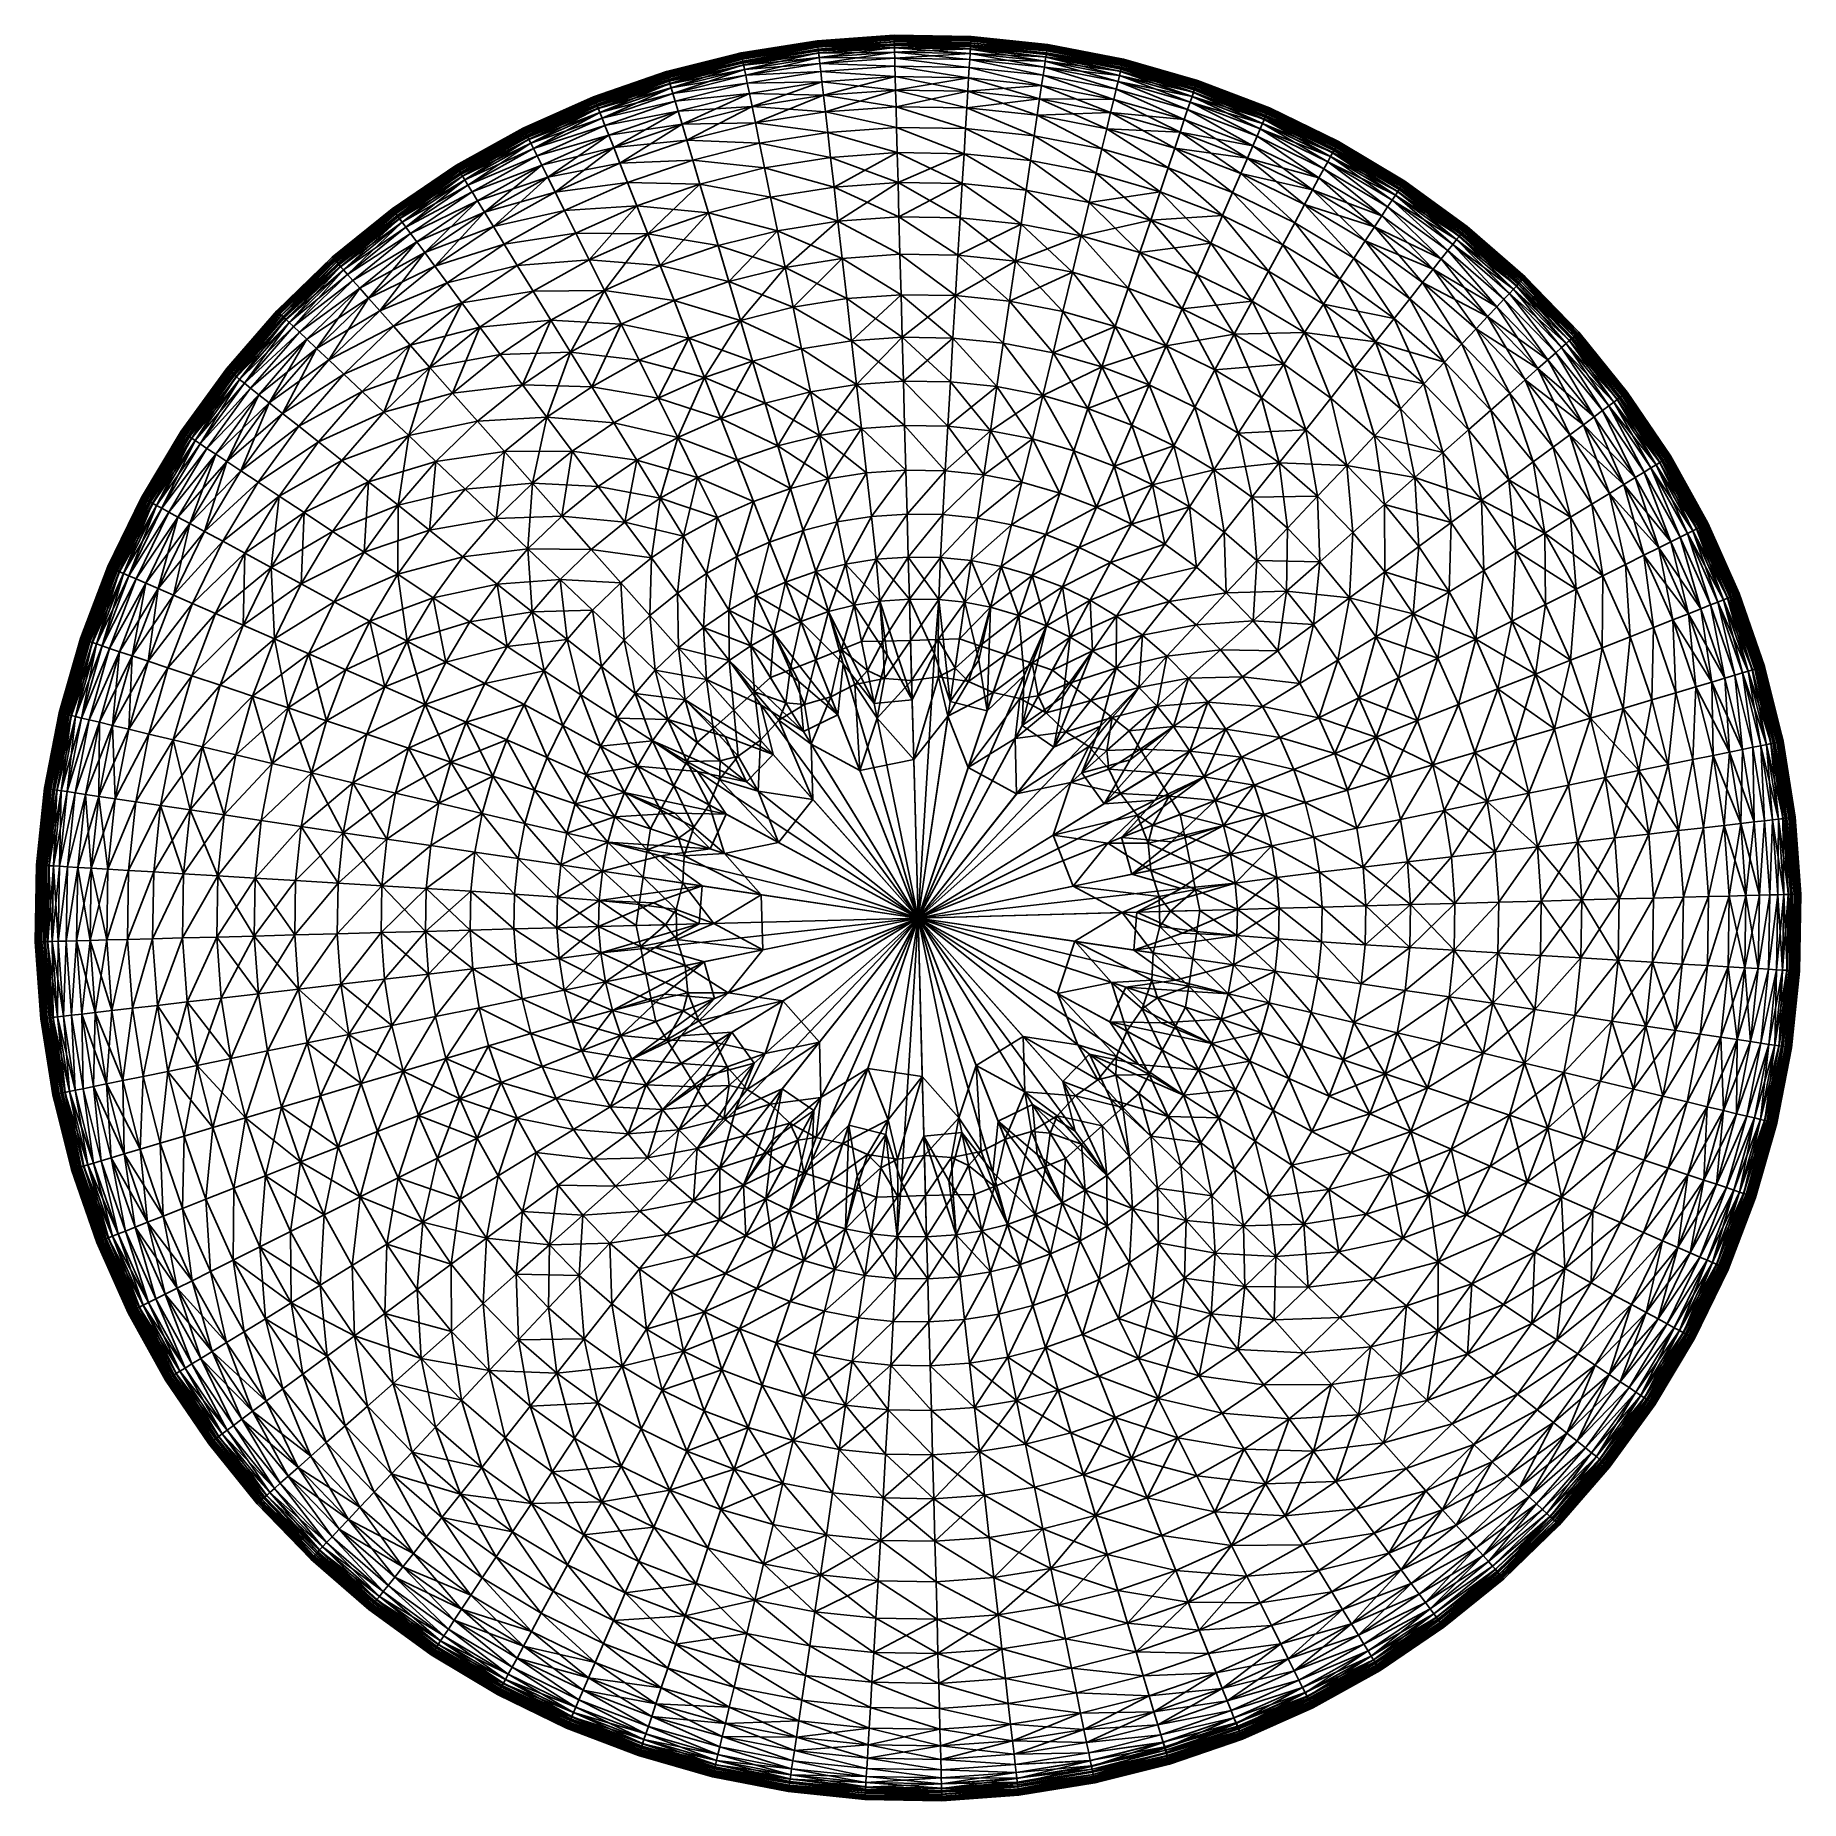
# Model space of a CAD drawing. Header units: centimetres. Extents: x -370 to 370, y -370 to 370.
import ezdxf

# ---------------------------------------------------------------- set-up
doc = ezdxf.new("R2010")
doc.units = ezdxf.units.CM
doc.layers.add('fabric', color=7, linetype='Continuous', true_color=0x911cb1)
doc.layers.add('fabric1', color=7, linetype='Continuous', true_color=0x911cb1)

msp = doc.modelspace()

# ---------------------------------------------------------------- meshes
at = {"layer": 'fabric', "color": 113, "true_color": 0x57e18f}
mesh = msp.add_polyface(dxfattribs=at)
corners = [(-73.95, 361.73, 199.73), (-73.98, 361.88, 192.7), (-105.24, 354.06, 192.7), (-73.9, 361.48, 204.94), (-105.2, 353.91, 199.73), (-73.99, 361.94, 172.87), (-73.99, 361.94, 183.86), (-42.16, 367.01, 183.86), (-105.26, 354.11, 172.87), (-105.26, 354.11, 183.86), (-73.83, 361.13, 208.31), (-105.12, 353.66, 204.94), (-73.75, 360.74, 210.75), (-105.02, 353.32, 208.31), (-73.99, 361.94, 159.42), (-42.16, 367.01, 172.87), (-73.99, 361.94, 143.86), (-42.16, 367.01, 159.42), (-105.26, 354.11, 143.86), (-105.26, 354.11, 159.42), (-73.99, 361.94, 126.56), (-42.16, 367.01, 143.86), (-73.99, 361.94, 107.89), (-42.16, 367.01, 126.56), (-105.26, 354.11, 107.89), (-105.26, 354.11, 126.56), (-73.99, 361.94, 46.91), (-73.99, 361.94, 25.74), (-105.26, 354.11, 25.74), (-73.99, 361.94, 67.82), (-105.26, 354.11, 46.91), (-42.16, 367.01, 67.82), (-42.16, 367.01, 46.91), (-73.99, 361.94, 88.23), (-105.26, 354.11, 67.82), (-105.26, 354.11, 88.23), (-42.16, 367.01, 107.89), (-42.16, 367.01, 88.23), (-105.26, 354.11, -121.39), (-73.99, 361.94, -121.39), (-73.99, 361.94, -132.37), (-42.16, 367.01, -132.37), (-105.26, 354.11, -132.37), (-73.98, 361.88, -141.21), (-73.95, 361.73, -148.24), (-73.89, 361.42, -153.81), (-105.11, 353.61, -153.81), (-105.2, 353.91, -148.24), (-73.78, 360.9, -158.23), (-105.26, 354.11, -56.41), (-73.99, 361.94, -56.41), (-73.99, 361.94, -75.07), (-42.16, 367.01, -75.07), (-42.16, 367.01, -92.37), (-73.99, 361.94, -92.37), (-105.26, 354.11, -75.07), (-73.99, 361.94, -107.93), (-105.26, 354.11, -107.93), (-42.16, 367.01, -107.93), (-105.26, 354.11, -36.74), (-73.99, 361.94, -36.74), (-105.26, 354.11, -16.33), (-73.99, 361.94, -16.33), (-42.16, 367.01, -36.74), (-73.99, 361.94, 4.58), (-42.16, 367.01, 4.58), (-105.26, 354.11, 4.58)]
mesh.append_faces([[corners[k] for k in face] for face in [(0, 1, 2), (3, 0, 4), (5, 6, 7), (6, 5, 8), (1, 6, 9), (10, 3, 11), (12, 10, 13), (14, 5, 15), (16, 14, 17), (14, 16, 18), (5, 14, 19), (20, 16, 21), (22, 20, 23), (20, 22, 24), (16, 20, 25), (26, 27, 28), (29, 26, 30), (26, 29, 31), (27, 26, 32), (33, 29, 34), (22, 33, 35), (33, 22, 36), (29, 33, 37), (38, 39, 40), (41, 40, 39), (42, 40, 43), (44, 45, 46), (43, 44, 47), (46, 45, 48), (49, 50, 51), (52, 51, 50), (53, 54, 51), (55, 51, 54), (56, 39, 38), (54, 56, 57), (39, 56, 58), (59, 60, 50), (61, 62, 60), (63, 60, 62), (62, 64, 65), (64, 62, 61), (27, 64, 66)]], dxfattribs={"vtx2": -1, "color": 113})
mesh = msp.add_polyface(dxfattribs=at)
corners = [(-73.95, 361.73, 199.73), (-73.9, 361.48, 204.94), (-42.11, 366.54, 204.94), (-42.14, 366.8, 199.73), (-73.98, 361.88, 192.7), (-42.16, 366.96, 192.7), (-73.99, 361.94, 183.86), (-42.16, 367.01, 183.86), (-42.16, 367.01, 172.87), (-73.99, 361.94, 172.87), (-73.29, 358.51, 217.74), (-73.08, 357.46, 219.97), (-41.64, 362.47, 220), (-73.44, 359.22, 216.07), (-41.76, 363.53, 217.74), (-73.83, 361.13, 208.31), (-73.75, 360.74, 210.75), (-42.02, 365.79, 210.75), (-42.07, 366.19, 208.31), (-42.16, 367.01, 159.42), (-73.99, 361.94, 159.42), (-42.16, 367.01, 143.86), (-73.99, 361.94, 143.86), (-42.16, 367.01, 126.56), (-73.99, 361.94, 126.56), (-42.16, 367.01, 107.89), (-73.99, 361.94, 107.89), (-42.16, 367.01, 67.82), (-42.16, 367.01, 46.91), (-73.99, 361.94, 46.91), (-42.16, 367.01, 25.74), (-73.99, 361.94, 25.74), (-42.16, 367.01, 88.23), (-73.99, 361.94, 88.23), (-73.99, 361.94, 67.82), (-73.99, 361.94, -121.39), (-42.16, 367.01, -121.39), (-42.16, 367.01, -132.37), (-73.99, 361.94, -132.37), (-42.16, 366.96, -141.21), (-73.98, 361.88, -141.21), (-73.95, 361.73, -148.24), (-42.14, 366.8, -148.24), (-73.89, 361.42, -153.81), (-42.1, 366.49, -153.81), (-42.04, 365.96, -158.23), (-73.78, 360.9, -158.23), (-41.95, 365.17, -161.85), (-73.62, 360.13, -161.85), (-73.4, 359.04, -165), (-73.1, 357.59, -168.01), (-41.83, 364.07, -165), (-72.72, 355.73, -171.22), (-41.66, 362.61, -168.01), (-73.99, 361.94, -56.41), (-42.16, 367.01, -56.41), (-42.16, 367.01, -75.07), (-73.99, 361.94, -75.07), (-42.16, 367.01, -92.37), (-73.99, 361.94, -107.93), (-73.99, 361.94, -92.37), (-42.16, 367.01, -107.93), (-73.99, 361.94, -36.74), (-42.16, 367.01, -36.74), (-73.99, 361.94, -16.33), (-42.16, 367.01, -16.33), (-73.99, 361.94, 4.58), (-42.16, 367.01, 4.58)]
mesh.append_faces([[corners[k] for k in face] for face in [(0, 1, 2), (2, 3, 0), (4, 0, 3), (3, 5, 4), (6, 4, 5), (5, 7, 6), (7, 8, 9), (10, 11, 12), (13, 10, 14), (15, 16, 17), (1, 15, 18), (8, 19, 20), (19, 21, 22), (21, 23, 24), (23, 25, 26), (27, 28, 29), (28, 30, 31), (25, 32, 33), (32, 27, 34), (35, 36, 37), (38, 37, 39), (39, 40, 38), (41, 40, 39), (39, 42, 41), (43, 41, 42), (42, 44, 43), (45, 46, 43), (47, 48, 46), (49, 48, 47), (50, 49, 51), (52, 50, 53), (54, 55, 56), (57, 56, 58), (59, 60, 58), (58, 61, 59), (61, 36, 35), (62, 63, 55), (55, 54, 62), (64, 65, 63), (66, 31, 30), (30, 67, 66), (67, 65, 64)]], dxfattribs={"vtx2": -1, "color": 113})
mesh = msp.add_polyface(dxfattribs=at)
corners = [(-42.16, 367.01, 172.87), (-42.16, 367.01, 183.86), (-10.02, 369.29, 183.86), (-42.16, 366.96, 192.7), (-10.02, 369.23, 192.7), (-42.14, 366.8, 199.73), (-10.01, 369.07, 199.73), (-42.11, 366.54, 204.94), (-10, 368.82, 204.94), (-42.07, 366.19, 208.31), (-10, 368.46, 208.31), (-42.02, 365.79, 210.75), (-9.98, 368.06, 210.75), (-41.85, 364.25, 216.07), (-41.76, 363.53, 217.74), (-9.92, 365.79, 217.74), (-41.64, 362.47, 220), (-9.89, 364.72, 219.83), (-73.29, 358.51, 217.74), (-73.44, 359.22, 216.07), (-73.83, 361.13, 208.31), (-73.9, 361.48, 204.94), (-41.44, 360.72, 223.46), (-73.08, 357.46, 219.97), (-42.16, 367.01, 107.89), (-42.16, 367.01, 126.56), (-10.02, 369.29, 126.56), (-42.16, 367.01, 143.86), (-10.02, 369.29, 143.86), (-42.16, 367.01, 159.42), (-10.02, 369.29, 159.42), (-10.02, 369.29, 172.87), (-42.16, 367.01, 67.82), (-42.16, 367.01, 88.23), (-10.02, 369.29, 88.23), (-10.02, 369.29, 107.89), (-42.16, 367.01, 25.74), (-42.16, 367.01, 46.91), (-10.02, 369.29, 46.91), (-10.02, 369.29, 67.82), (-42.16, 366.96, -141.21), (-42.16, 367.01, -132.37), (-10.02, 369.29, -132.37), (-42.16, 367.01, -121.39), (-10.02, 369.29, -121.39), (-10, 368.76, -153.81), (-42.1, 366.49, -153.81), (-42.14, 366.8, -148.24), (-10.01, 369.07, -148.24), (-41.95, 365.17, -161.85), (-42.04, 365.96, -158.23), (-9.99, 368.23, -158.23), (-9.9, 364.85, -168.01), (-41.66, 362.61, -168.01), (-41.83, 364.07, -165), (-9.94, 366.33, -165), (-73.89, 361.42, -153.81), (-73.78, 360.9, -158.23), (-73.4, 359.04, -165), (-73.1, 357.59, -168.01), (-41.44, 360.72, -171.22), (-72.72, 355.73, -171.22), (-42.16, 367.01, -92.37), (-42.16, 367.01, -75.07), (-10.02, 369.29, -75.07), (-42.16, 367.01, -56.41), (-10.02, 369.29, -56.41), (-42.16, 367.01, -107.93), (-10.02, 369.29, -107.93), (-42.16, 367.01, -36.74), (-10.02, 369.29, -36.74), (-42.16, 367.01, -16.33), (-10.02, 369.29, -16.33), (-10.02, 369.29, 4.58), (-42.16, 367.01, 4.58)]
mesh.append_faces([[corners[k] for k in face] for face in [(0, 1, 2), (1, 3, 4), (3, 5, 6), (5, 7, 8), (7, 9, 10), (9, 11, 12), (13, 14, 15), (14, 16, 17), (16, 14, 18), (14, 13, 19), (11, 9, 20), (9, 7, 21), (22, 16, 23), (24, 25, 26), (25, 27, 28), (27, 29, 30), (29, 0, 31), (32, 33, 34), (33, 24, 35), (36, 37, 38), (37, 32, 39), (40, 41, 42), (41, 43, 44), (45, 46, 47), (48, 47, 40), (49, 50, 51), (50, 46, 45), (52, 53, 54), (55, 54, 49), (56, 46, 50), (57, 50, 49), (49, 54, 58), (54, 53, 59), (53, 60, 61), (62, 63, 64), (63, 65, 66), (44, 43, 67), (68, 67, 62), (65, 69, 70), (69, 71, 72), (73, 74, 36), (72, 71, 74)]], dxfattribs={"vtx2": -1, "color": 113})
mesh = msp.add_polyface(dxfattribs=at)
corners = [(-10.02, 369.29, 183.86), (-10.02, 369.29, 172.87), (-42.16, 367.01, 172.87), (-10.02, 369.23, 192.7), (-42.16, 367.01, 183.86), (-10.01, 369.07, 199.73), (-42.16, 366.96, 192.7), (-10, 368.82, 204.94), (-42.14, 366.8, 199.73), (-10, 368.46, 208.31), (-42.11, 366.54, 204.94), (-9.98, 368.06, 210.75), (-42.07, 366.19, 208.31), (-9.92, 365.79, 217.74), (-9.94, 366.51, 216.07), (-41.85, 364.25, 216.07), (-9.89, 364.72, 219.83), (-41.76, 363.53, 217.74), (-9.85, 362.95, 222.8), (-41.64, 362.47, 220), (-41.44, 360.72, 223.46), (-9.78, 360.43, 226.23), (-41.15, 358.21, 227.2), (-9.69, 357.08, 229.71), (-10.02, 369.29, 126.56), (-10.02, 369.29, 107.89), (-42.16, 367.01, 107.89), (-10.02, 369.29, 143.86), (-42.16, 367.01, 126.56), (-10.02, 369.29, 159.42), (-42.16, 367.01, 143.86), (-42.16, 367.01, 159.42), (-10.02, 369.29, 88.23), (-10.02, 369.29, 67.82), (-42.16, 367.01, 67.82), (-42.16, 367.01, 88.23), (-10.02, 369.29, 46.91), (-10.02, 369.29, 25.74), (-42.16, 367.01, 25.74), (-42.16, 367.01, 46.91), (-10.02, 369.29, -132.37), (-10.02, 369.23, -141.21), (-42.16, 366.96, -141.21), (-10.02, 369.29, -121.39), (-42.16, 367.01, -132.37), (-42.14, 366.8, -148.24), (-10.01, 369.07, -148.24), (-10, 368.76, -153.81), (-9.99, 368.23, -158.23), (-9.97, 367.44, -161.85), (-41.95, 365.17, -161.85), (-42.04, 365.96, -158.23), (-41.83, 364.07, -165), (-9.94, 366.33, -165), (-9.9, 364.85, -168.01), (-9.85, 362.95, -171.22), (-9.78, 360.43, -174.54), (-41.15, 358.21, -174.54), (-41.44, 360.72, -171.22), (-41.66, 362.61, -168.01), (-9.69, 357.08, -177.9), (-10.02, 369.29, -75.07), (-10.02, 369.29, -92.37), (-42.16, 367.01, -92.37), (-10.02, 369.29, -56.41), (-42.16, 367.01, -75.07), (-42.16, 367.01, -107.93), (-10.02, 369.29, -107.93), (-10.02, 369.29, -36.74), (-42.16, 367.01, -56.41), (-10.02, 369.29, -16.33), (-42.16, 367.01, -36.74), (-10.02, 369.29, 4.58), (-42.16, 367.01, 4.58)]
mesh.append_faces([[corners[k] for k in face] for face in [(0, 1, 2), (3, 0, 4), (5, 3, 6), (7, 5, 8), (9, 7, 10), (11, 9, 12), (13, 14, 15), (16, 13, 17), (18, 16, 19), (19, 20, 18), (21, 18, 20), (20, 22, 21), (23, 21, 22), (24, 25, 26), (27, 24, 28), (29, 27, 30), (1, 29, 31), (32, 33, 34), (25, 32, 35), (36, 37, 38), (33, 36, 39), (40, 41, 42), (43, 40, 44), (45, 46, 47), (42, 41, 46), (48, 49, 50), (47, 48, 51), (52, 53, 54), (50, 49, 53), (55, 56, 57), (57, 58, 55), (54, 55, 58), (58, 59, 54), (57, 56, 60), (61, 62, 63), (64, 61, 65), (66, 67, 43), (63, 62, 67), (68, 64, 69), (70, 68, 71), (38, 37, 72), (73, 72, 70)]], dxfattribs={"vtx2": -1, "color": 113})
mesh = msp.add_polyface(dxfattribs=at)
corners = [(-10.02, 369.29, 183.86), (-10.02, 369.23, 192.7), (22.2, 368.7, 192.7), (22.21, 368.76, 183.86), (-10.02, 369.29, 172.87), (22.21, 368.76, 172.87), (-10.01, 369.07, 199.73), (22.19, 368.55, 199.73), (-10.02, 369.29, 126.56), (-10.02, 369.29, 143.86), (22.21, 368.76, 143.86), (22.21, 368.76, 126.56), (-10.02, 369.29, 107.89), (22.21, 368.76, 107.89), (-10.02, 369.29, 159.42), (22.21, 368.76, 159.42), (-10.02, 369.29, 88.23), (22.21, 368.76, 88.23), (-10.02, 369.29, 67.82), (22.21, 368.76, 67.82), (-10.02, 369.29, 46.91), (22.21, 368.76, 46.91), (-10.02, 369.29, 25.74), (22.21, 368.76, 25.74), (-10.02, 369.29, -132.37), (-10.02, 369.29, -121.39), (22.21, 368.76, -121.39), (22.21, 368.76, -132.37), (-10.02, 369.23, -141.21), (22.2, 368.7, -141.21), (22.19, 368.55, -148.24), (-10.01, 369.07, -148.24), (-10.02, 369.29, -75.07), (-10.02, 369.29, -56.41), (22.21, 368.76, -56.41), (22.21, 368.76, -75.07), (-10.02, 369.29, -92.37), (22.21, 368.76, -92.37), (-10.02, 369.29, -107.93), (22.21, 368.76, -107.93), (-10.02, 369.29, -36.74), (-10.02, 369.29, -16.33), (22.21, 368.76, -16.33), (22.21, 368.76, -36.74), (22.21, 368.76, 4.58), (-10.02, 369.29, 4.58)]
mesh.append_faces([[corners[k] for k in face] for face in [(0, 1, 2), (2, 3, 0), (4, 0, 3), (3, 5, 4), (1, 6, 7), (8, 9, 10), (10, 11, 8), (12, 8, 11), (11, 13, 12), (14, 4, 5), (5, 15, 14), (9, 14, 15), (15, 10, 9), (16, 12, 13), (13, 17, 16), (18, 16, 17), (17, 19, 18), (20, 18, 19), (19, 21, 20), (22, 20, 21), (21, 23, 22), (24, 25, 26), (26, 27, 24), (28, 24, 27), (27, 29, 28), (30, 31, 28), (28, 29, 30), (32, 33, 34), (34, 35, 32), (36, 32, 35), (35, 37, 36), (38, 39, 26), (26, 25, 38), (39, 38, 36), (36, 37, 39), (40, 41, 42), (42, 43, 40), (33, 40, 43), (43, 34, 33), (44, 45, 22), (22, 23, 44), (42, 41, 45)]], dxfattribs={"vtx2": -1, "color": 113})
mesh = msp.add_polyface(dxfattribs=at)
corners = [(22.2, 368.7, 192.7), (22.19, 368.55, 199.73), (54.23, 365.21, 199.73), (22.18, 368.29, 204.94), (54.19, 364.95, 204.94), (22.21, 368.76, 172.87), (22.21, 368.76, 183.86), (54.26, 365.41, 183.86), (54.25, 365.36, 192.7), (22.04, 365.99, 216.07), (21.99, 365.26, 217.74), (53.75, 361.95, 217.74), (21.93, 364.2, 219.67), (53.59, 360.9, 219.7), (22.16, 367.93, 208.31), (54.14, 364.6, 208.31), (22.13, 367.53, 210.75), (54.08, 364.2, 210.75), (21.21, 352.19, 232.83), (20.87, 346.59, 235.84), (51, 343.45, 236.11), (21.82, 362.43, 222.14), (53.33, 359.15, 222.26), (21.67, 359.91, 225.24), (52.96, 356.65, 225.41), (21.47, 356.57, 229.04), (52.47, 353.34, 229.15), (51.82, 349, 232.91), (22.21, 368.76, 143.86), (22.21, 368.76, 159.42), (54.26, 365.41, 159.42), (54.26, 365.41, 172.87), (22.21, 368.76, 107.89), (22.21, 368.76, 126.56), (54.26, 365.41, 126.56), (54.26, 365.41, 143.86), (22.21, 368.76, 25.74), (22.21, 368.76, 46.91), (54.26, 365.41, 46.91), (22.21, 368.76, 67.82), (54.26, 365.41, 67.82), (22.21, 368.76, 88.23), (54.26, 365.41, 88.23), (54.26, 365.41, 107.89), (54.26, 365.41, -132.37), (22.21, 368.76, -132.37), (22.21, 368.76, -121.39), (54.25, 365.36, -141.21), (22.2, 368.7, -141.21), (22.17, 368.23, -153.81), (22.19, 368.55, -148.24), (54.23, 365.21, -148.24), (54.11, 364.37, -158.23), (22.14, 367.7, -158.23), (53.99, 363.59, -161.85), (22.09, 366.91, -161.85), (21.94, 364.33, -168.01), (22.03, 365.81, -165), (53.83, 362.49, -165), (20.87, 346.59, -184.4), (21.21, 352.19, -181.21), (51.82, 349, -181.21), (21.47, 356.57, -177.9), (52.47, 353.34, -177.9), (21.67, 359.91, -174.54), (21.82, 362.43, -171.22), (53.33, 359.15, -171.22), (53.61, 361.03, -168.01), (54.26, 365.41, -75.07), (22.21, 368.76, -75.07), (22.21, 368.76, -56.41), (54.26, 365.41, -92.37), (22.21, 368.76, -92.37), (22.21, 368.76, -107.93), (54.26, 365.41, -107.93), (54.26, 365.41, -56.41), (22.21, 368.76, -36.74), (54.26, 365.41, -36.74), (22.21, 368.76, -16.33), (22.21, 368.76, 4.58), (54.26, 365.41, 25.74), (-10.02, 369.29, 4.58)]
mesh.append_faces([[corners[k] for k in face] for face in [(0, 1, 2), (1, 3, 4), (5, 6, 7), (6, 0, 8), (9, 10, 11), (10, 12, 13), (3, 14, 15), (14, 16, 17), (18, 19, 20), (12, 21, 22), (21, 23, 24), (23, 25, 26), (25, 18, 27), (28, 29, 30), (29, 5, 31), (32, 33, 34), (33, 28, 35), (36, 37, 38), (37, 39, 40), (39, 41, 42), (41, 32, 43), (44, 45, 46), (47, 48, 45), (49, 50, 51), (50, 48, 47), (52, 53, 49), (54, 55, 53), (56, 57, 58), (57, 55, 54), (59, 60, 61), (61, 60, 62), (63, 62, 64), (64, 65, 66), (65, 56, 67), (68, 69, 70), (71, 72, 69), (46, 73, 74), (73, 72, 71), (75, 70, 76), (77, 76, 78), (79, 36, 80), (81, 79, 78)]], dxfattribs={"vtx2": -1, "color": 113})
mesh = msp.add_polyface(dxfattribs=at)
corners = [(-10.01, 369.07, 199.73), (-10, 368.82, 204.94), (22.18, 368.29, 204.94), (22.19, 368.55, 199.73), (22.2, 368.7, 192.7), (-10.02, 369.23, 192.7), (-10, 368.46, 208.31), (-9.98, 368.06, 210.75), (22.13, 367.53, 210.75), (22.16, 367.93, 208.31), (-9.92, 365.79, 217.74), (-9.89, 364.72, 219.83), (21.93, 364.2, 219.67), (21.99, 365.26, 217.74), (-9.94, 366.51, 216.07), (22.04, 365.99, 216.07), (-9.85, 362.95, 222.8), (-9.78, 360.43, 226.23), (21.67, 359.91, 225.24), (21.82, 362.43, 222.14), (-9.69, 357.08, 229.71), (-9.57, 352.7, 233.04), (21.21, 352.19, 232.83), (21.47, 356.57, 229.04), (-9.42, 347.09, 235.99), (20.87, 346.59, 235.84), (-10.01, 369.07, -148.24), (22.19, 368.55, -148.24), (22.17, 368.23, -153.81), (-10, 368.76, -153.81), (-9.99, 368.23, -158.23), (22.14, 367.7, -158.23), (-9.97, 367.44, -161.85), (22.09, 366.91, -161.85), (-9.94, 366.33, -165), (22.03, 365.81, -165), (21.94, 364.33, -168.01), (-9.9, 364.85, -168.01), (-9.85, 362.95, -171.22), (21.82, 362.43, -171.22), (-9.78, 360.43, -174.54), (21.67, 359.91, -174.54), (-9.69, 357.08, -177.9), (21.47, 356.57, -177.9), (21.21, 352.19, -181.21), (-9.57, 352.7, -181.21), (-9.42, 347.09, -184.4), (20.87, 346.59, -184.4)]
mesh.append_faces([[corners[k] for k in face] for face in [(0, 1, 2), (2, 3, 0), (3, 4, 5), (6, 7, 8), (8, 9, 6), (1, 6, 9), (9, 2, 1), (10, 11, 12), (12, 13, 10), (14, 10, 13), (13, 15, 14), (16, 17, 18), (18, 19, 16), (11, 16, 19), (19, 12, 11), (20, 21, 22), (22, 23, 20), (17, 20, 23), (23, 18, 17), (21, 24, 25), (25, 22, 21), (26, 27, 28), (28, 29, 26), (30, 29, 28), (28, 31, 30), (32, 30, 31), (31, 33, 32), (34, 35, 36), (36, 37, 34), (35, 34, 32), (32, 33, 35), (38, 37, 36), (36, 39, 38), (40, 38, 39), (39, 41, 40), (42, 43, 44), (44, 45, 42), (43, 42, 40), (40, 41, 43), (46, 45, 44), (44, 47, 46)]], dxfattribs={"vtx2": -1, "color": 113})
mesh = msp.add_polyface(dxfattribs=at)
corners = [(54.23, 365.21, 199.73), (54.25, 365.36, 192.7), (22.2, 368.7, 192.7), (54.19, 364.95, 204.94), (22.19, 368.55, 199.73), (54.26, 365.41, 183.86), (54.26, 365.41, 172.87), (22.21, 368.76, 172.87), (22.21, 368.76, 183.86), (53.75, 361.95, 217.74), (53.85, 362.67, 216.07), (22.04, 365.99, 216.07), (53.59, 360.9, 219.7), (21.99, 365.26, 217.74), (54.14, 364.6, 208.31), (22.18, 368.29, 204.94), (54.08, 364.2, 210.75), (22.16, 367.93, 208.31), (51, 343.45, 236.11), (51.82, 349, 232.91), (21.21, 352.19, 232.83), (53.33, 359.15, 222.26), (21.93, 364.2, 219.67), (52.96, 356.65, 225.41), (21.82, 362.43, 222.14), (52.47, 353.34, 229.15), (21.67, 359.91, 225.24), (21.47, 356.57, 229.04), (54.26, 365.41, 159.42), (54.26, 365.41, 143.86), (22.21, 368.76, 143.86), (22.21, 368.76, 159.42), (54.26, 365.41, 126.56), (54.26, 365.41, 107.89), (22.21, 368.76, 107.89), (22.21, 368.76, 126.56), (54.26, 365.41, 46.91), (54.26, 365.41, 25.74), (22.21, 368.76, 25.74), (54.26, 365.41, 67.82), (22.21, 368.76, 46.91), (54.26, 365.41, 88.23), (22.21, 368.76, 67.82), (22.21, 368.76, 88.23), (22.21, 368.76, -121.39), (54.26, 365.41, -121.39), (54.26, 365.41, -132.37), (22.21, 368.76, -132.37), (54.25, 365.36, -141.21), (54.23, 365.21, -148.24), (54.18, 364.89, -153.81), (22.17, 368.23, -153.81), (22.19, 368.55, -148.24), (54.11, 364.37, -158.23), (22.14, 367.7, -158.23), (53.99, 363.59, -161.85), (53.83, 362.49, -165), (53.61, 361.03, -168.01), (21.94, 364.33, -168.01), (22.03, 365.81, -165), (21.47, 356.57, -177.9), (52.47, 353.34, -177.9), (51.82, 349, -181.21), (21.67, 359.91, -174.54), (52.96, 356.65, -174.54), (53.33, 359.15, -171.22), (21.82, 362.43, -171.22), (22.21, 368.76, -56.41), (54.26, 365.41, -56.41), (54.26, 365.41, -75.07), (22.21, 368.76, -75.07), (54.26, 365.41, -92.37), (54.26, 365.41, -107.93), (22.21, 368.76, -107.93), (22.21, 368.76, -36.74), (54.26, 365.41, -36.74), (22.21, 368.76, -16.33), (54.26, 365.41, -16.33), (54.26, 365.41, 4.58), (22.21, 368.76, 4.58)]
mesh.append_faces([[corners[k] for k in face] for face in [(0, 1, 2), (3, 0, 4), (5, 6, 7), (1, 5, 8), (9, 10, 11), (12, 9, 13), (14, 3, 15), (16, 14, 17), (18, 19, 20), (21, 12, 22), (23, 21, 24), (25, 23, 26), (19, 25, 27), (28, 29, 30), (6, 28, 31), (32, 33, 34), (29, 32, 35), (36, 37, 38), (39, 36, 40), (41, 39, 42), (33, 41, 43), (44, 45, 46), (47, 46, 48), (49, 50, 51), (48, 49, 52), (51, 50, 53), (54, 53, 55), (56, 57, 58), (55, 56, 59), (60, 61, 62), (63, 64, 61), (65, 64, 63), (57, 65, 66), (67, 68, 69), (70, 69, 71), (72, 45, 44), (71, 72, 73), (74, 75, 68), (76, 77, 75), (78, 77, 76), (76, 79, 78), (37, 78, 79)]], dxfattribs={"vtx2": -1, "color": 113})
mesh = msp.add_polyface(dxfattribs=at)
corners = [(54.23, 365.21, 199.73), (54.19, 364.95, 204.94), (85.79, 358.84, 204.94), (54.25, 365.36, 192.7), (85.85, 359.09, 199.73), (54.26, 365.41, 183.86), (85.89, 359.25, 192.7), (54.26, 365.41, 172.87), (85.9, 359.3, 183.86), (53.75, 361.95, 217.74), (53.59, 360.9, 219.7), (84.84, 354.85, 219.79), (53.85, 362.67, 216.07), (85.09, 355.9, 217.74), (54.14, 364.6, 208.31), (54.08, 364.2, 210.75), (85.62, 358.11, 210.75), (85.71, 358.5, 208.31), (53.33, 359.15, 222.26), (52.96, 356.65, 225.41), (83.84, 350.68, 225.92), (84.43, 353.14, 222.61), (52.47, 353.34, 229.15), (51.82, 349, 232.91), (82.05, 343.16, 232.98), (83.06, 347.42, 229.46), (54.26, 365.41, 159.42), (85.9, 359.3, 172.87), (54.26, 365.41, 143.86), (85.9, 359.3, 159.42), (54.26, 365.41, 126.56), (85.9, 359.3, 143.86), (54.26, 365.41, 107.89), (85.9, 359.3, 126.56), (54.26, 365.41, 46.91), (54.26, 365.41, 67.82), (85.9, 359.3, 67.82), (54.26, 365.41, 25.74), (85.9, 359.3, 46.91), (54.26, 365.41, 88.23), (85.9, 359.3, 107.89), (85.9, 359.3, 88.23), (85.9, 359.3, -132.37), (54.26, 365.41, -132.37), (54.26, 365.41, -121.39), (85.89, 359.25, -141.21), (54.25, 365.36, -141.21), (54.23, 365.21, -148.24), (54.18, 364.89, -153.81), (85.85, 359.09, -148.24), (85.66, 358.27, -158.23), (54.11, 364.37, -158.23), (85.47, 357.5, -161.85), (53.99, 363.59, -161.85), (53.83, 362.49, -165), (53.61, 361.03, -168.01), (85.22, 356.42, -165), (52.47, 353.34, -177.9), (83.06, 347.42, -177.9), (82.05, 343.16, -181.21), (51.82, 349, -181.21), (52.96, 356.65, -174.54), (53.33, 359.15, -171.22), (84.87, 354.99, -168.01), (84.43, 353.14, -171.22), (85.9, 359.3, -75.07), (54.26, 365.41, -75.07), (54.26, 365.41, -56.41), (85.9, 359.3, -92.37), (54.26, 365.41, -92.37), (54.26, 365.41, -107.93), (85.9, 359.3, -107.93), (85.9, 359.3, -56.41), (54.26, 365.41, -36.74), (85.9, 359.3, -36.74), (54.26, 365.41, -16.33), (54.26, 365.41, 4.58), (85.9, 359.3, 25.74), (85.9, 359.3, 4.58)]
mesh.append_faces([[corners[k] for k in face] for face in [(0, 1, 2), (3, 0, 4), (5, 3, 6), (7, 5, 8), (9, 10, 11), (12, 9, 13), (14, 15, 16), (1, 14, 17), (18, 19, 20), (10, 18, 21), (22, 23, 24), (24, 25, 22), (19, 22, 25), (26, 7, 27), (28, 26, 29), (30, 28, 31), (32, 30, 33), (34, 35, 36), (37, 34, 38), (39, 32, 40), (35, 39, 41), (42, 43, 44), (45, 46, 43), (47, 46, 45), (48, 47, 49), (50, 51, 48), (52, 53, 51), (54, 53, 52), (55, 54, 56), (57, 58, 59), (59, 60, 57), (58, 57, 61), (62, 55, 63), (61, 62, 64), (65, 66, 67), (68, 69, 66), (70, 69, 68), (44, 70, 71), (72, 67, 73), (74, 73, 75), (76, 37, 77), (75, 76, 78)]], dxfattribs={"vtx2": -1, "color": 113})
mesh = msp.add_polyface(dxfattribs=at)
corners = [(85.79, 358.84, 204.94), (85.85, 359.09, 199.73), (54.23, 365.21, 199.73), (85.89, 359.25, 192.7), (54.25, 365.36, 192.7), (85.9, 359.3, 183.86), (54.26, 365.41, 183.86), (85.9, 359.3, 172.87), (54.26, 365.41, 172.87), (84.84, 354.85, 219.79), (85.09, 355.9, 217.74), (53.75, 361.95, 217.74), (85.26, 356.6, 216.07), (53.85, 362.67, 216.07), (85.62, 358.11, 210.75), (85.71, 358.5, 208.31), (54.14, 364.6, 208.31), (54.19, 364.95, 204.94), (84.43, 353.14, 222.61), (114.89, 344.43, 222.62), (83.84, 350.68, 225.92), (114.09, 342.04, 225.92), (53.33, 359.15, 222.26), (53.59, 360.9, 219.7), (83.06, 347.42, 229.46), (52.96, 356.65, 225.41), (85.9, 359.3, 159.42), (54.26, 365.41, 159.42), (85.9, 359.3, 143.86), (54.26, 365.41, 143.86), (85.9, 359.3, 126.56), (54.26, 365.41, 126.56), (85.9, 359.3, 107.89), (54.26, 365.41, 107.89), (85.9, 359.3, 67.82), (85.9, 359.3, 46.91), (54.26, 365.41, 46.91), (85.9, 359.3, 25.74), (54.26, 365.41, 25.74), (85.9, 359.3, 88.23), (54.26, 365.41, 88.23), (54.26, 365.41, 67.82), (54.26, 365.41, -121.39), (85.9, 359.3, -121.39), (85.9, 359.3, -132.37), (54.26, 365.41, -132.37), (85.89, 359.25, -141.21), (85.85, 359.09, -148.24), (54.23, 365.21, -148.24), (85.78, 358.78, -153.81), (54.18, 364.89, -153.81), (85.66, 358.27, -158.23), (54.11, 364.37, -158.23), (85.47, 357.5, -161.85), (85.22, 356.42, -165), (53.83, 362.49, -165), (84.87, 354.99, -168.01), (53.61, 361.03, -168.01), (83.84, 350.68, -174.54), (84.43, 353.14, -171.22), (114.89, 344.43, -171.22), (115.49, 346.24, -168.01), (52.96, 356.65, -174.54), (83.06, 347.42, -177.9), (53.33, 359.15, -171.22), (54.26, 365.41, -56.41), (85.9, 359.3, -56.41), (85.9, 359.3, -75.07), (54.26, 365.41, -75.07), (85.9, 359.3, -92.37), (85.9, 359.3, -107.93), (54.26, 365.41, -107.93), (54.26, 365.41, -36.74), (85.9, 359.3, -36.74), (54.26, 365.41, -16.33), (85.9, 359.3, -16.33), (85.9, 359.3, 4.58), (54.26, 365.41, 4.58)]
mesh.append_faces([[corners[k] for k in face] for face in [(0, 1, 2), (1, 3, 4), (3, 5, 6), (5, 7, 8), (9, 10, 11), (10, 12, 13), (14, 15, 16), (15, 0, 17), (9, 18, 19), (18, 20, 21), (20, 18, 22), (18, 9, 23), (24, 20, 25), (7, 26, 27), (26, 28, 29), (28, 30, 31), (30, 32, 33), (34, 35, 36), (35, 37, 38), (32, 39, 40), (39, 34, 41), (42, 43, 44), (45, 44, 46), (46, 47, 48), (47, 49, 50), (50, 49, 51), (52, 51, 53), (53, 54, 55), (54, 56, 57), (58, 59, 60), (59, 56, 61), (62, 58, 63), (56, 59, 64), (59, 58, 62), (65, 66, 67), (68, 67, 69), (69, 70, 71), (70, 43, 42), (72, 73, 66), (74, 75, 73), (37, 76, 77), (76, 75, 74)]], dxfattribs={"vtx2": -1, "color": 113})
mesh = msp.add_polyface(dxfattribs=at)
corners = [(-113.3, 286.83, 246.07), (-108.04, 273.52, 247.75), (-83.79, 281.89, 247.57), (-87.87, 295.62, 246.29), (-91.45, 307.66, 244.6), (-117.91, 298.52, 244.16), (-79.29, 266.78, 248.32), (-61.77, 302.15, 245.79), (-58.9, 288.12, 247.73), (-69.54, 340.18, 236.44), (-70.67, 345.68, 232.96), (-100.53, 338.21, 232.88), (-98.93, 332.83, 236.61), (-68.13, 333.28, 239.6), (-96.92, 326.07, 240.09), (-66.39, 324.77, 241.64), (-94.45, 317.75, 242.65), (-64.28, 314.46, 243.42), (-103.95, 349.73, 219.87), (-103.45, 348.04, 222.95), (-72.72, 355.73, 223.33), (-102.73, 345.62, 226.38), (-72.22, 353.26, 226.96), (-71.55, 349.97, 229.99), (-101.78, 342.41, 229.58), (-121.78, 308.3, 242.28), (-91.45, 307.66, -192.37), (-87.87, 295.62, -194.22), (-113.3, 286.83, -194.22), (-108.04, 273.52, -195.68), (-83.79, 281.89, -195.68), (-61.77, 302.15, -194.22), (-58.9, 288.12, -195.68), (-79.29, 266.78, -196.79), (-94.45, 317.75, -190.05), (-66.39, 324.77, -190.05), (-64.28, 314.46, -192.37), (-96.92, 326.07, -187.37), (-68.13, 333.28, -187.37), (-69.54, 340.18, -184.4), (-98.93, 332.83, -184.4), (-70.67, 345.68, -181.21), (-100.53, 338.21, -181.21), (-101.78, 342.41, -177.9), (-71.55, 349.97, -177.9), (-102.73, 345.62, -174.54), (-72.22, 353.26, -174.54), (-103.45, 348.04, -171.22), (-72.72, 355.73, -171.22), (-121.78, 308.3, -190.05)]
mesh.append_faces([[corners[k] for k in face] for face in [(0, 1, 2), (2, 3, 0), (3, 4, 5), (6, 2, 1), (4, 3, 7), (3, 2, 8), (9, 10, 11), (11, 12, 9), (13, 9, 12), (12, 14, 13), (15, 13, 14), (14, 16, 15), (17, 15, 16), (16, 4, 17), (18, 19, 20), (19, 21, 22), (23, 22, 21), (21, 24, 23), (10, 23, 24), (24, 11, 10), (4, 16, 25), (26, 27, 28), (29, 28, 27), (27, 30, 29), (31, 27, 26), (32, 30, 27), (33, 30, 32), (29, 30, 33), (34, 35, 36), (36, 26, 34), (35, 34, 37), (37, 38, 35), (39, 38, 37), (37, 40, 39), (41, 39, 40), (40, 42, 41), (43, 44, 41), (41, 42, 43), (44, 43, 45), (45, 46, 44), (45, 47, 48), (49, 34, 26)]], dxfattribs={"vtx2": -1, "color": 113})
mesh = msp.add_polyface(dxfattribs=at)
corners = [(-105.24, 354.06, 192.7), (-105.2, 353.91, 199.73), (-73.95, 361.73, 199.73), (-105.12, 353.66, 204.94), (-73.9, 361.48, 204.94), (-105.26, 354.11, 172.87), (-105.26, 354.11, 183.86), (-73.99, 361.94, 183.86), (-73.98, 361.88, 192.7), (-73.29, 358.51, 217.74), (-73.44, 359.22, 216.07), (-104.47, 351.45, 216.07), (-104.26, 350.76, 217.74), (-73.08, 357.46, 219.97), (-103.95, 349.73, 219.87), (-105.02, 353.32, 208.31), (-73.83, 361.13, 208.31), (-104.91, 352.94, 210.75), (-73.75, 360.74, 210.75), (-72.72, 355.73, 223.33), (-72.22, 353.26, 226.96), (-103.45, 348.04, 222.95), (-105.26, 354.11, 143.86), (-105.26, 354.11, 159.42), (-73.99, 361.94, 159.42), (-73.99, 361.94, 172.87), (-105.26, 354.11, 107.89), (-105.26, 354.11, 126.56), (-73.99, 361.94, 126.56), (-73.99, 361.94, 143.86), (-105.26, 354.11, 25.74), (-105.26, 354.11, 46.91), (-73.99, 361.94, 46.91), (-105.26, 354.11, 67.82), (-73.99, 361.94, 67.82), (-105.26, 354.11, 88.23), (-73.99, 361.94, 88.23), (-73.99, 361.94, 107.89), (-73.99, 361.94, -132.37), (-105.26, 354.11, -132.37), (-105.26, 354.11, -121.39), (-73.98, 361.88, -141.21), (-105.24, 354.06, -141.21), (-105.11, 353.61, -153.81), (-105.2, 353.91, -148.24), (-73.95, 361.73, -148.24), (-73.78, 360.9, -158.23), (-104.96, 353.1, -158.23), (-73.62, 360.13, -161.85), (-104.73, 352.34, -161.85), (-73.4, 359.04, -165), (-73.1, 357.59, -168.01), (-103.99, 349.86, -168.01), (-104.41, 351.28, -165), (-72.72, 355.73, -171.22), (-72.22, 353.26, -174.54), (-102.73, 345.62, -174.54), (-103.45, 348.04, -171.22), (-73.99, 361.94, -75.07), (-105.26, 354.11, -75.07), (-105.26, 354.11, -56.41), (-73.99, 361.94, -92.37), (-105.26, 354.11, -92.37), (-105.26, 354.11, -107.93), (-73.99, 361.94, -107.93), (-73.99, 361.94, -56.41), (-105.26, 354.11, -36.74), (-73.99, 361.94, -36.74), (-105.26, 354.11, -16.33), (-105.26, 354.11, 4.58), (-73.99, 361.94, 4.58), (-73.99, 361.94, 25.74)]
mesh.append_faces([[corners[k] for k in face] for face in [(0, 1, 2), (1, 3, 4), (5, 6, 7), (6, 0, 8), (9, 10, 11), (11, 12, 9), (13, 9, 12), (12, 14, 13), (3, 15, 16), (15, 17, 18), (19, 13, 14), (20, 19, 21), (22, 23, 24), (23, 5, 25), (26, 27, 28), (27, 22, 29), (30, 31, 32), (31, 33, 34), (33, 35, 36), (35, 26, 37), (38, 39, 40), (41, 42, 39), (43, 44, 45), (44, 42, 41), (46, 47, 43), (47, 46, 48), (48, 49, 47), (50, 51, 52), (52, 53, 50), (48, 50, 53), (53, 49, 48), (54, 55, 56), (51, 54, 57), (57, 52, 51), (58, 59, 60), (61, 62, 59), (40, 63, 64), (63, 62, 61), (65, 60, 66), (67, 66, 68), (68, 69, 70), (69, 30, 71)]], dxfattribs={"vtx2": -1, "color": 113})
mesh = msp.add_polyface(dxfattribs=at)
corners = [(-41.15, 358.21, 227.2), (-40.77, 354.88, 230.31), (-9.69, 357.08, 229.71), (-9.57, 352.7, 233.04), (-40.27, 350.53, 233.21), (-9.42, 347.09, 235.99), (-39.63, 344.95, 236.29), (-9.22, 340.04, 238.38), (-38.83, 337.95, 238.9), (-8.99, 331.36, 240.01), (-37.83, 329.32, 240.38), (-69.54, 340.18, 236.44), (-68.13, 333.28, 239.6), (-70.67, 345.68, 232.96), (-72.72, 355.73, 223.33), (-72.22, 353.26, 226.96), (-41.44, 360.72, 223.46), (-73.08, 357.46, 219.97), (-71.55, 349.97, 229.99), (-40.77, 354.88, -177.9), (-9.69, 357.08, -177.9), (-9.57, 352.7, -181.21), (-40.27, 350.53, -181.21), (-41.15, 358.21, -174.54), (-9.42, 347.09, -184.4), (-9.22, 340.04, -187.37), (-38.83, 337.95, -187.37), (-39.63, 344.95, -184.4), (-8.99, 331.36, -190.05), (-37.83, 329.32, -190.05), (-66.39, 324.77, -190.05), (-68.13, 333.28, -187.37), (-69.54, 340.18, -184.4), (-70.67, 345.68, -181.21), (-71.55, 349.97, -177.9), (-72.22, 353.26, -174.54), (-72.72, 355.73, -171.22), (-41.44, 360.72, -171.22)]
mesh.append_faces([[corners[k] for k in face] for face in [(0, 1, 2), (3, 2, 1), (1, 4, 3), (5, 3, 4), (4, 6, 5), (7, 5, 6), (6, 8, 7), (9, 7, 8), (8, 10, 9), (11, 12, 8), (8, 6, 11), (13, 11, 6), (6, 4, 13), (10, 8, 12), (14, 15, 0), (0, 16, 14), (17, 14, 16), (18, 13, 4), (4, 1, 18), (15, 18, 1), (1, 0, 15), (19, 20, 21), (21, 22, 19), (20, 19, 23), (24, 25, 26), (26, 27, 24), (21, 24, 27), (27, 22, 21), (28, 29, 26), (26, 25, 28), (29, 30, 31), (31, 26, 29), (32, 33, 22), (22, 27, 32), (31, 32, 27), (27, 26, 31), (34, 19, 22), (22, 33, 34), (19, 34, 35), (35, 23, 19), (35, 36, 37), (37, 23, 35)]], dxfattribs={"vtx2": -1, "color": 113})
mesh = msp.add_polyface(dxfattribs=at)
corners = [(85.9, 359.3, 172.87), (85.9, 359.3, 183.86), (116.89, 350.44, 183.86), (85.89, 359.25, 192.7), (116.87, 350.39, 192.7), (85.85, 359.09, 199.73), (116.82, 350.24, 199.73), (85.79, 358.84, 204.94), (116.74, 350, 204.94), (116.63, 349.66, 208.31), (85.71, 358.5, 208.31), (116.5, 349.28, 210.75), (85.62, 358.11, 210.75), (115.78, 347.12, 217.74), (116.01, 347.81, 216.07), (85.26, 356.6, 216.07), (85.09, 355.9, 217.74), (115.44, 346.11, 219.79), (84.84, 354.85, 219.79), (114.89, 344.43, 222.62), (85.9, 359.3, 107.89), (85.9, 359.3, 126.56), (116.89, 350.44, 126.56), (85.9, 359.3, 143.86), (116.89, 350.44, 143.86), (85.9, 359.3, 159.42), (116.89, 350.44, 159.42), (116.89, 350.44, 172.87), (85.9, 359.3, 67.82), (85.9, 359.3, 88.23), (116.89, 350.44, 88.23), (116.89, 350.44, 107.89), (85.9, 359.3, 25.74), (85.9, 359.3, 46.91), (116.89, 350.44, 46.91), (116.89, 350.44, 67.82), (85.89, 359.25, -141.21), (85.9, 359.3, -132.37), (116.89, 350.44, -132.37), (85.9, 359.3, -121.39), (116.89, 350.44, -121.39), (116.72, 349.94, -153.81), (85.78, 358.78, -153.81), (85.85, 359.09, -148.24), (116.82, 350.24, -148.24), (116.56, 349.44, -158.23), (116.31, 348.69, -161.85), (85.47, 357.5, -161.85), (85.66, 358.27, -158.23), (85.22, 356.42, -165), (115.95, 347.64, -165), (115.49, 346.24, -168.01), (84.87, 354.99, -168.01), (114.89, 344.43, -171.22), (84.43, 353.14, -171.22), (85.9, 359.3, -92.37), (85.9, 359.3, -75.07), (116.89, 350.44, -75.07), (85.9, 359.3, -56.41), (116.89, 350.44, -56.41), (85.9, 359.3, -107.93), (116.89, 350.44, -107.93), (85.9, 359.3, -36.74), (116.89, 350.44, -36.74), (85.9, 359.3, -16.33), (116.89, 350.44, -16.33), (116.89, 350.44, 4.58), (85.9, 359.3, 4.58)]
mesh.append_faces([[corners[k] for k in face] for face in [(0, 1, 2), (1, 3, 4), (3, 5, 6), (5, 7, 8), (9, 8, 7), (7, 10, 9), (11, 9, 10), (10, 12, 11), (13, 14, 15), (15, 16, 13), (17, 13, 16), (16, 18, 17), (19, 17, 18), (20, 21, 22), (21, 23, 24), (23, 25, 26), (25, 0, 27), (28, 29, 30), (29, 20, 31), (32, 33, 34), (33, 28, 35), (36, 37, 38), (37, 39, 40), (41, 42, 43), (44, 43, 36), (45, 46, 47), (47, 48, 45), (41, 45, 48), (48, 42, 41), (49, 50, 51), (51, 52, 49), (50, 49, 47), (47, 46, 50), (51, 53, 54), (55, 56, 57), (56, 58, 59), (40, 39, 60), (61, 60, 55), (58, 62, 63), (62, 64, 65), (66, 67, 32), (65, 64, 67)]], dxfattribs={"vtx2": -1, "color": 113})
mesh = msp.add_polyface(dxfattribs=at)
corners = [(116.89, 350.44, 183.86), (116.89, 350.44, 172.87), (85.9, 359.3, 172.87), (116.87, 350.39, 192.7), (85.9, 359.3, 183.86), (146.99, 338.92, 183.86), (116.82, 350.24, 199.73), (85.89, 359.25, 192.7), (116.74, 350, 204.94), (85.85, 359.09, 199.73), (116.89, 350.44, 126.56), (116.89, 350.44, 107.89), (85.9, 359.3, 107.89), (116.89, 350.44, 143.86), (85.9, 359.3, 126.56), (146.99, 338.92, 143.86), (146.99, 338.92, 126.56), (116.89, 350.44, 159.42), (85.9, 359.3, 143.86), (85.9, 359.3, 159.42), (146.99, 338.92, 172.87), (146.99, 338.92, 159.42), (116.89, 350.44, 88.23), (146.99, 338.92, 107.89), (116.89, 350.44, 67.82), (146.99, 338.92, 88.23), (85.9, 359.3, 67.82), (85.9, 359.3, 88.23), (116.89, 350.44, 46.91), (146.99, 338.92, 67.82), (116.89, 350.44, 25.74), (146.99, 338.92, 46.91), (85.9, 359.3, 25.74), (85.9, 359.3, 46.91), (116.89, 350.44, -132.37), (116.89, 350.44, -121.39), (146.99, 338.92, -121.39), (116.87, 350.39, -141.21), (85.89, 359.25, -141.21), (85.9, 359.3, -132.37), (85.85, 359.09, -148.24), (116.82, 350.24, -148.24), (116.72, 349.94, -153.81), (116.89, 350.44, -75.07), (116.89, 350.44, -56.41), (146.99, 338.92, -56.41), (116.89, 350.44, -92.37), (146.99, 338.92, -75.07), (85.9, 359.3, -92.37), (85.9, 359.3, -75.07), (116.89, 350.44, -107.93), (85.9, 359.3, -107.93), (146.99, 338.92, -107.93), (116.89, 350.44, -36.74), (85.9, 359.3, -56.41), (116.89, 350.44, -16.33), (85.9, 359.3, -36.74), (146.99, 338.92, -16.33), (146.99, 338.92, -36.74), (116.89, 350.44, 4.58), (146.99, 338.92, 4.58), (85.9, 359.3, 4.58)]
mesh.append_faces([[corners[k] for k in face] for face in [(0, 1, 2), (3, 0, 4), (1, 0, 5), (6, 3, 7), (8, 6, 9), (10, 11, 12), (13, 10, 14), (10, 13, 15), (11, 10, 16), (17, 13, 18), (1, 17, 19), (17, 1, 20), (13, 17, 21), (22, 11, 23), (24, 22, 25), (22, 24, 26), (11, 22, 27), (28, 24, 29), (30, 28, 31), (28, 30, 32), (24, 28, 33), (34, 35, 36), (34, 37, 38), (35, 34, 39), (40, 41, 42), (38, 37, 41), (43, 44, 45), (46, 43, 47), (43, 46, 48), (44, 43, 49), (36, 35, 50), (51, 50, 35), (48, 46, 50), (52, 50, 46), (53, 44, 54), (55, 53, 56), (53, 55, 57), (44, 53, 58), (32, 30, 59), (60, 59, 30), (57, 55, 59), (61, 59, 55)]], dxfattribs={"vtx2": -1, "color": 113})
mesh = msp.add_polyface(dxfattribs=at)
corners = [(-135.72, 343.59, 183.86), (-135.7, 343.54, 192.7), (-105.24, 354.06, 192.7), (-135.72, 343.59, 172.87), (-105.26, 354.11, 183.86), (-135.64, 343.39, 199.73), (-135.54, 343.15, 204.94), (-105.12, 353.66, 204.94), (-105.2, 353.91, 199.73), (-135.41, 342.82, 208.31), (-135.27, 342.45, 210.75), (-104.91, 352.94, 210.75), (-105.02, 353.32, 208.31), (-134.43, 340.34, 217.74), (-134.04, 339.34, 219.85), (-103.95, 349.73, 219.87), (-134.7, 341.01, 216.07), (-104.26, 350.76, 217.74), (-135.72, 343.59, 126.56), (-135.72, 343.59, 107.89), (-165.15, 330.46, 107.89), (-135.72, 343.59, 143.86), (-165.15, 330.46, 126.56), (-105.26, 354.11, 143.86), (-105.26, 354.11, 126.56), (-135.72, 343.59, 159.42), (-165.15, 330.46, 143.86), (-105.26, 354.11, 172.87), (-105.26, 354.11, 159.42), (-135.72, 343.59, 88.23), (-105.26, 354.11, 107.89), (-135.72, 343.59, 67.82), (-105.26, 354.11, 88.23), (-165.15, 330.46, 67.82), (-165.15, 330.46, 88.23), (-135.72, 343.59, 46.91), (-105.26, 354.11, 67.82), (-135.72, 343.59, 25.74), (-105.26, 354.11, 46.91), (-165.15, 330.46, 25.74), (-165.15, 330.46, 46.91), (-135.72, 343.59, -132.37), (-135.72, 343.59, -121.39), (-105.26, 354.11, -121.39), (-135.7, 343.54, -141.21), (-105.26, 354.11, -132.37), (-105.11, 353.61, -153.81), (-135.52, 343.1, -153.81), (-135.64, 343.39, -148.24), (-105.2, 353.91, -148.24), (-135.33, 342.61, -158.23), (-135.04, 341.87, -161.85), (-104.96, 353.1, -158.23), (-103.99, 349.86, -168.01), (-134.09, 339.47, -168.01), (-134.63, 340.84, -165), (-104.41, 351.28, -165), (-135.72, 343.59, -75.07), (-135.72, 343.59, -56.41), (-105.26, 354.11, -56.41), (-135.72, 343.59, -92.37), (-105.26, 354.11, -75.07), (-135.72, 343.59, -107.93), (-105.26, 354.11, -107.93), (-135.72, 343.59, -16.33), (-135.72, 343.59, -36.74), (-165.15, 330.46, -36.74), (-105.26, 354.11, -16.33), (-105.26, 354.11, -36.74), (-135.72, 343.59, 4.58), (-105.26, 354.11, 4.58), (-165.15, 330.46, 4.58)]
mesh.append_faces([[corners[k] for k in face] for face in [(0, 1, 2), (3, 0, 4), (5, 6, 7), (1, 5, 8), (9, 10, 11), (6, 9, 12), (13, 14, 15), (16, 13, 17), (18, 19, 20), (21, 18, 22), (18, 21, 23), (19, 18, 24), (25, 21, 26), (25, 3, 27), (21, 25, 28), (29, 19, 30), (31, 29, 32), (29, 31, 33), (19, 29, 34), (35, 31, 36), (37, 35, 38), (35, 37, 39), (31, 35, 40), (41, 42, 43), (44, 41, 45), (46, 47, 48), (49, 48, 44), (50, 47, 46), (51, 50, 52), (53, 54, 55), (56, 55, 51), (57, 58, 59), (60, 57, 61), (43, 42, 62), (63, 62, 60), (64, 65, 66), (65, 64, 67), (58, 65, 68), (39, 37, 69), (70, 69, 37), (67, 64, 69), (71, 69, 64)]], dxfattribs={"vtx2": -1, "color": 113})
mesh = msp.add_polyface(dxfattribs=at)
corners = [(-105.24, 354.06, 192.7), (-105.26, 354.11, 183.86), (-135.72, 343.59, 183.86), (-105.26, 354.11, 172.87), (-135.72, 343.59, 172.87), (-105.12, 353.66, 204.94), (-105.2, 353.91, 199.73), (-135.64, 343.39, 199.73), (-135.7, 343.54, 192.7), (-104.91, 352.94, 210.75), (-105.02, 353.32, 208.31), (-135.41, 342.82, 208.31), (-135.54, 343.15, 204.94), (-103.95, 349.73, 219.87), (-104.26, 350.76, 217.74), (-134.43, 340.34, 217.74), (-104.47, 351.45, 216.07), (-134.7, 341.01, 216.07), (-133.39, 337.7, 222.85), (-132.46, 335.35, 226.35), (-102.73, 345.62, 226.38), (-103.45, 348.04, 222.95), (-134.04, 339.34, 219.85), (-101.78, 342.41, 229.58), (-105.26, 354.11, 143.86), (-105.26, 354.11, 126.56), (-135.72, 343.59, 126.56), (-105.26, 354.11, 107.89), (-135.72, 343.59, 107.89), (-105.26, 354.11, 159.42), (-135.72, 343.59, 159.42), (-135.72, 343.59, 143.86), (-105.26, 354.11, 88.23), (-135.72, 343.59, 88.23), (-105.26, 354.11, 67.82), (-135.72, 343.59, 67.82), (-105.26, 354.11, 46.91), (-135.72, 343.59, 46.91), (-105.26, 354.11, 25.74), (-135.72, 343.59, 25.74), (-105.26, 354.11, -121.39), (-105.26, 354.11, -132.37), (-135.72, 343.59, -132.37), (-105.24, 354.06, -141.21), (-135.7, 343.54, -141.21), (-135.64, 343.39, -148.24), (-105.2, 353.91, -148.24), (-105.11, 353.61, -153.81), (-104.96, 353.1, -158.23), (-135.33, 342.61, -158.23), (-104.73, 352.34, -161.85), (-135.04, 341.87, -161.85), (-134.63, 340.84, -165), (-104.41, 351.28, -165), (-103.99, 349.86, -168.01), (-133.39, 337.7, -171.22), (-134.09, 339.47, -168.01), (-103.45, 348.04, -171.22), (-132.46, 335.35, -174.54), (-102.73, 345.62, -174.54), (-101.78, 342.41, -177.9), (-105.26, 354.11, -56.41), (-105.26, 354.11, -75.07), (-135.72, 343.59, -75.07), (-105.26, 354.11, -92.37), (-135.72, 343.59, -92.37), (-135.72, 343.59, -107.93), (-105.26, 354.11, -107.93), (-105.26, 354.11, -16.33), (-105.26, 354.11, -36.74), (-135.72, 343.59, -36.74), (-135.72, 343.59, -56.41), (-105.26, 354.11, 4.58), (-135.72, 343.59, 4.58)]
mesh.append_faces([[corners[k] for k in face] for face in [(0, 1, 2), (1, 3, 4), (5, 6, 7), (6, 0, 8), (9, 10, 11), (10, 5, 12), (13, 14, 15), (14, 16, 17), (18, 19, 20), (20, 21, 18), (22, 18, 21), (21, 13, 22), (23, 20, 19), (24, 25, 26), (25, 27, 28), (3, 29, 30), (29, 24, 31), (27, 32, 33), (32, 34, 35), (34, 36, 37), (36, 38, 39), (40, 41, 42), (41, 43, 44), (45, 46, 47), (44, 43, 46), (47, 48, 49), (48, 50, 51), (52, 53, 54), (51, 50, 53), (55, 56, 54), (54, 57, 55), (58, 55, 57), (57, 59, 58), (58, 59, 60), (61, 62, 63), (62, 64, 65), (66, 67, 40), (65, 64, 67), (68, 69, 70), (69, 61, 71), (39, 38, 72), (73, 72, 68)]], dxfattribs={"vtx2": -1, "color": 113})
mesh = msp.add_polyface(dxfattribs=at)
corners = [(97.58, 292.55, 246.49), (101.56, 304.47, 244.7), (74.63, 312.17, 244.53), (71.71, 299.94, 246.53), (93.05, 278.97, 247.78), (68.38, 286.02, 248.31), (45.3, 305.05, 245.76), (43.19, 290.89, 247.79), (47.14, 317.48, 243.57), (82.05, 343.16, 232.98), (80.74, 337.7, 236.28), (109.86, 329.38, 235.78), (79.1, 330.85, 239.32), (107.63, 322.69, 238.75), (77.08, 322.4, 242.1), (104.89, 314.45, 241.92), (49.96, 336.48, 238.88), (51, 343.45, 236.11), (20.87, 346.59, 235.84), (51.82, 349, 232.91), (48.69, 327.89, 241.32), (68.38, 286.02, -195.68), (71.71, 299.94, -194.22), (97.58, 292.55, -194.22), (101.56, 304.47, -192.37), (74.63, 312.17, -192.37), (45.3, 305.05, -194.22), (47.14, 317.48, -192.37), (43.19, 290.89, -195.68), (79.1, 330.85, -187.37), (80.74, 337.7, -184.4), (109.86, 329.38, -184.4), (82.05, 343.16, -181.21), (111.64, 334.7, -181.21), (77.08, 322.4, -190.05), (104.89, 314.45, -190.05), (48.69, 327.89, -190.05), (49.96, 336.48, -187.37), (51, 343.45, -184.4), (51.82, 349, -181.21), (20.45, 339.56, -187.37), (20.87, 346.59, -184.4)]
mesh.append_faces([[corners[k] for k in face] for face in [(0, 1, 2), (2, 3, 0), (4, 0, 3), (3, 5, 4), (6, 7, 5), (5, 3, 6), (8, 6, 3), (3, 2, 8), (9, 10, 11), (10, 12, 13), (12, 14, 15), (14, 2, 1), (16, 17, 18), (17, 16, 12), (12, 10, 17), (19, 17, 10), (10, 9, 19), (20, 8, 2), (2, 14, 20), (16, 20, 14), (14, 12, 16), (21, 22, 23), (24, 23, 22), (22, 25, 24), (22, 26, 27), (27, 25, 22), (26, 22, 21), (21, 28, 26), (29, 30, 31), (30, 32, 33), (24, 25, 34), (35, 34, 29), (36, 34, 25), (25, 27, 36), (34, 36, 37), (37, 29, 34), (38, 39, 32), (32, 30, 38), (37, 38, 30), (30, 29, 37), (38, 37, 40), (39, 38, 41)]], dxfattribs={"vtx2": -1, "color": 113})
mesh = msp.add_polyface(dxfattribs=at)
corners = [(116.89, 350.44, 183.86), (116.87, 350.39, 192.7), (146.97, 338.87, 192.7), (116.82, 350.24, 199.73), (116.74, 350, 204.94), (146.8, 338.49, 204.94), (146.9, 338.73, 199.73), (116.63, 349.66, 208.31), (116.5, 349.28, 210.75), (146.5, 337.8, 210.75), (146.66, 338.17, 208.31), (115.78, 347.12, 217.74), (115.44, 346.11, 219.79), (145.17, 334.73, 219.76), (116.01, 347.81, 216.07), (145.6, 335.71, 217.74), (114.09, 342.04, 225.92), (114.89, 344.43, 222.62), (84.43, 353.14, 222.61), (143.46, 330.8, 225.71), (144.47, 333.11, 222.51), (113.03, 338.86, 229.38), (83.84, 350.68, 225.92), (83.06, 347.42, 229.46), (111.64, 334.7, 232.75), (82.05, 343.16, 232.98), (140.39, 323.7, 232.32), (142.13, 327.72, 229.07), (109.86, 329.38, 235.78), (107.63, 322.69, 238.75), (80.74, 337.7, 236.28), (135.35, 312.09, 238.14), (138.15, 318.55, 235.2), (104.89, 314.45, 241.92), (79.1, 330.85, 239.32), (116.87, 350.39, -141.21), (116.89, 350.44, -132.37), (146.99, 338.92, -132.37), (146.78, 338.44, -153.81), (116.72, 349.94, -153.81), (116.82, 350.24, -148.24), (146.9, 338.73, -148.24), (116.56, 349.44, -158.23), (116.31, 348.69, -161.85), (146.57, 337.95, -158.23), (145.22, 334.86, -168.01), (115.49, 346.24, -168.01), (115.95, 347.64, -165), (145.81, 336.21, -165), (114.89, 344.43, -171.22), (114.09, 342.04, -174.54), (144.47, 333.11, -171.22), (83.84, 350.68, -174.54), (140.39, 323.7, -181.21), (111.64, 334.7, -181.21), (113.03, 338.86, -177.9), (83.06, 347.42, -177.9), (82.05, 343.16, -181.21), (142.13, 327.72, -177.9), (109.86, 329.38, -184.4), (107.63, 322.69, -187.37), (138.15, 318.55, -184.4), (79.1, 330.85, -187.37), (80.74, 337.7, -184.4), (104.89, 314.45, -190.05)]
mesh.append_faces([[corners[k] for k in face] for face in [(0, 1, 2), (3, 4, 5), (1, 3, 6), (7, 8, 9), (4, 7, 10), (11, 12, 13), (14, 11, 15), (16, 17, 18), (17, 16, 19), (12, 17, 20), (21, 16, 22), (22, 23, 21), (24, 21, 23), (23, 25, 24), (21, 24, 26), (16, 21, 27), (28, 24, 25), (29, 28, 30), (28, 29, 31), (24, 28, 32), (33, 29, 34), (35, 36, 37), (38, 39, 40), (41, 40, 35), (42, 39, 38), (43, 42, 44), (45, 46, 47), (48, 47, 43), (49, 46, 45), (50, 49, 51), (49, 50, 52), (53, 54, 55), (56, 55, 54), (54, 57, 56), (55, 56, 52), (52, 50, 55), (58, 55, 50), (59, 54, 53), (60, 59, 61), (59, 60, 62), (54, 59, 63), (62, 60, 64)]], dxfattribs={"vtx2": -1, "color": 113})
mesh = msp.add_polyface(dxfattribs=at)
corners = [(146.97, 338.87, 192.7), (146.99, 338.92, 183.86), (116.89, 350.44, 183.86), (146.99, 338.92, 172.87), (116.89, 350.44, 172.87), (146.8, 338.49, 204.94), (146.9, 338.73, 199.73), (116.82, 350.24, 199.73), (116.87, 350.39, 192.7), (146.5, 337.8, 210.75), (146.66, 338.17, 208.31), (116.63, 349.66, 208.31), (116.74, 350, 204.94), (145.17, 334.73, 219.76), (145.6, 335.71, 217.74), (115.78, 347.12, 217.74), (145.88, 336.38, 216.07), (116.01, 347.81, 216.07), (143.46, 330.8, 225.71), (144.47, 333.11, 222.51), (114.89, 344.43, 222.62), (115.44, 346.11, 219.79), (140.39, 323.7, 232.32), (142.13, 327.72, 229.07), (113.03, 338.86, 229.38), (114.09, 342.04, 225.92), (138.15, 318.55, 235.2), (111.64, 334.7, 232.75), (146.99, 338.92, 143.86), (146.99, 338.92, 126.56), (116.89, 350.44, 126.56), (146.99, 338.92, 107.89), (116.89, 350.44, 107.89), (146.99, 338.92, 159.42), (116.89, 350.44, 159.42), (116.89, 350.44, 143.86), (146.99, 338.92, 88.23), (116.89, 350.44, 88.23), (146.99, 338.92, 67.82), (116.89, 350.44, 67.82), (146.99, 338.92, 46.91), (116.89, 350.44, 46.91), (146.99, 338.92, 25.74), (116.89, 350.44, 25.74), (146.99, 338.92, -121.39), (146.99, 338.92, -132.37), (116.89, 350.44, -132.37), (146.97, 338.87, -141.21), (116.87, 350.39, -141.21), (116.82, 350.24, -148.24), (146.9, 338.73, -148.24), (146.78, 338.44, -153.81), (146.57, 337.95, -158.23), (116.56, 349.44, -158.23), (146.25, 337.23, -161.85), (116.31, 348.69, -161.85), (115.95, 347.64, -165), (145.81, 336.21, -165), (145.22, 334.86, -168.01), (144.47, 333.11, -171.22), (114.89, 344.43, -171.22), (143.46, 330.8, -174.54), (114.09, 342.04, -174.54), (113.03, 338.86, -177.9), (142.13, 327.72, -177.9), (140.39, 323.7, -181.21), (138.15, 318.55, -184.4), (109.86, 329.38, -184.4), (146.99, 338.92, -56.41), (146.99, 338.92, -75.07), (116.89, 350.44, -75.07), (146.99, 338.92, -92.37), (116.89, 350.44, -92.37), (116.89, 350.44, -107.93), (146.99, 338.92, -107.93), (146.99, 338.92, -16.33), (146.99, 338.92, -36.74), (116.89, 350.44, -36.74), (116.89, 350.44, -56.41), (146.99, 338.92, 4.58), (116.89, 350.44, 4.58)]
mesh.append_faces([[corners[k] for k in face] for face in [(0, 1, 2), (1, 3, 4), (5, 6, 7), (6, 0, 8), (9, 10, 11), (10, 5, 12), (13, 14, 15), (14, 16, 17), (18, 19, 20), (19, 13, 21), (22, 23, 24), (23, 18, 25), (26, 22, 27), (28, 29, 30), (29, 31, 32), (3, 33, 34), (33, 28, 35), (31, 36, 37), (36, 38, 39), (38, 40, 41), (40, 42, 43), (44, 45, 46), (45, 47, 48), (49, 50, 51), (48, 47, 50), (51, 52, 53), (52, 54, 55), (56, 57, 58), (55, 54, 57), (58, 59, 60), (59, 61, 62), (63, 64, 65), (62, 61, 64), (65, 66, 67), (68, 69, 70), (69, 71, 72), (73, 74, 44), (72, 71, 74), (75, 76, 77), (76, 68, 78), (43, 42, 79), (80, 79, 75)]], dxfattribs={"vtx2": -1, "color": 113})
mesh = msp.add_polyface(dxfattribs=at)
corners = [(-165.15, 330.46, 172.87), (-165.15, 330.46, 183.86), (-135.72, 343.59, 183.86), (-165.12, 330.41, 192.7), (-135.7, 343.54, 192.7), (-165.05, 330.27, 199.73), (-135.64, 343.39, 199.73), (-164.94, 330.04, 204.94), (-135.54, 343.15, 204.94), (-164.78, 329.72, 208.31), (-135.41, 342.82, 208.31), (-164.6, 329.36, 210.75), (-135.27, 342.45, 210.75), (-163.91, 327.97, 216.07), (-163.58, 327.33, 217.74), (-134.43, 340.34, 217.74), (-163.1, 326.37, 219.89), (-134.04, 339.34, 219.85), (-191.49, 311.82, 217.74), (-191.87, 312.44, 216.07), (-192.89, 314.1, 208.31), (-162.31, 324.79, 223.03), (-133.39, 337.7, 222.85), (-190.93, 310.91, 220.01), (-165.15, 330.46, 107.89), (-165.15, 330.46, 126.56), (-135.72, 343.59, 126.56), (-165.15, 330.46, 143.86), (-135.72, 343.59, 143.86), (-165.15, 330.46, 159.42), (-135.72, 343.59, 159.42), (-135.72, 343.59, 172.87), (-165.15, 330.46, 67.82), (-165.15, 330.46, 88.23), (-135.72, 343.59, 88.23), (-135.72, 343.59, 107.89), (-165.15, 330.46, 25.74), (-165.15, 330.46, 46.91), (-135.72, 343.59, 46.91), (-135.72, 343.59, 67.82), (-165.12, 330.41, -141.21), (-165.15, 330.46, -132.37), (-135.72, 343.59, -132.37), (-165.15, 330.46, -121.39), (-135.72, 343.59, -121.39), (-135.52, 343.1, -153.81), (-164.91, 329.98, -153.81), (-165.05, 330.27, -148.24), (-135.64, 343.39, -148.24), (-164.32, 328.8, -161.85), (-164.67, 329.51, -158.23), (-135.33, 342.61, -158.23), (-134.09, 339.47, -168.01), (-163.16, 326.49, -168.01), (-163.82, 327.81, -165), (-134.63, 340.84, -165), (-192.77, 313.9, -158.23), (-191.77, 312.28, -165), (-191, 311.02, -168.01), (-162.31, 324.79, -171.22), (-190, 309.4, -171.22), (-165.15, 330.46, -92.37), (-165.15, 330.46, -75.07), (-135.72, 343.59, -75.07), (-165.15, 330.46, -56.41), (-135.72, 343.59, -56.41), (-165.15, 330.46, -107.93), (-135.72, 343.59, -107.93), (-165.15, 330.46, -36.74), (-135.72, 343.59, -36.74), (-165.15, 330.46, -16.33), (-135.72, 343.59, -16.33), (-135.72, 343.59, 4.58), (-165.15, 330.46, 4.58)]
mesh.append_faces([[corners[k] for k in face] for face in [(0, 1, 2), (1, 3, 4), (3, 5, 6), (5, 7, 8), (7, 9, 10), (9, 11, 12), (13, 14, 15), (14, 16, 17), (16, 14, 18), (14, 13, 19), (11, 9, 20), (16, 21, 22), (21, 16, 23), (24, 25, 26), (25, 27, 28), (27, 29, 30), (29, 0, 31), (32, 33, 34), (33, 24, 35), (36, 37, 38), (37, 32, 39), (40, 41, 42), (41, 43, 44), (45, 46, 47), (48, 47, 40), (49, 50, 51), (50, 46, 45), (52, 53, 54), (55, 54, 49), (56, 50, 49), (49, 54, 57), (54, 53, 58), (59, 53, 52), (53, 59, 60), (61, 62, 63), (62, 64, 65), (44, 43, 66), (67, 66, 61), (64, 68, 69), (68, 70, 71), (72, 73, 36), (71, 70, 73)]], dxfattribs={"vtx2": -1, "color": 113})
mesh = msp.add_polyface(dxfattribs=at)
corners = [(-135.72, 343.59, 183.86), (-135.72, 343.59, 172.87), (-165.15, 330.46, 172.87), (-135.7, 343.54, 192.7), (-165.15, 330.46, 183.86), (-135.64, 343.39, 199.73), (-165.12, 330.41, 192.7), (-135.54, 343.15, 204.94), (-165.05, 330.27, 199.73), (-135.41, 342.82, 208.31), (-164.94, 330.04, 204.94), (-135.27, 342.45, 210.75), (-164.78, 329.72, 208.31), (-134.43, 340.34, 217.74), (-134.7, 341.01, 216.07), (-163.91, 327.97, 216.07), (-134.04, 339.34, 219.85), (-163.58, 327.33, 217.74), (-133.39, 337.7, 222.85), (-163.1, 326.37, 219.89), (-132.46, 335.35, 226.35), (-162.31, 324.79, 223.03), (-161.19, 322.53, 226.71), (-131.23, 332.23, 229.95), (-129.62, 328.16, 233.54), (-100.53, 338.21, 232.88), (-101.78, 342.41, 229.58), (-96.92, 326.07, 240.09), (-98.93, 332.83, 236.61), (-127.56, 322.94, 237), (-135.72, 343.59, 159.42), (-165.15, 330.46, 159.42), (-135.72, 343.59, -132.37), (-135.7, 343.54, -141.21), (-165.12, 330.41, -141.21), (-135.72, 343.59, -121.39), (-165.15, 330.46, -132.37), (-165.05, 330.27, -148.24), (-135.64, 343.39, -148.24), (-135.52, 343.1, -153.81), (-135.33, 342.61, -158.23), (-135.04, 341.87, -161.85), (-164.32, 328.8, -161.85), (-164.67, 329.51, -158.23), (-163.82, 327.81, -165), (-134.63, 340.84, -165), (-134.09, 339.47, -168.01), (-133.39, 337.7, -171.22), (-132.46, 335.35, -174.54), (-161.19, 322.53, -174.54), (-162.31, 324.79, -171.22), (-131.23, 332.23, -177.9), (-101.78, 342.41, -177.9), (-100.53, 338.21, -181.21), (-129.62, 328.16, -181.21), (-159.69, 319.53, -177.9), (-127.56, 322.94, -184.4), (-98.93, 332.83, -184.4), (-135.72, 343.59, -75.07), (-135.72, 343.59, -92.37), (-165.15, 330.46, -92.37), (-135.72, 343.59, -56.41), (-165.15, 330.46, -75.07), (-165.15, 330.46, -107.93), (-135.72, 343.59, -107.93), (-135.72, 343.59, -36.74), (-165.15, 330.46, -56.41)]
mesh.append_faces([[corners[k] for k in face] for face in [(0, 1, 2), (3, 0, 4), (5, 3, 6), (7, 5, 8), (9, 7, 10), (11, 9, 12), (13, 14, 15), (16, 13, 17), (18, 16, 19), (20, 18, 21), (21, 22, 20), (23, 20, 22), (23, 24, 25), (25, 26, 23), (20, 23, 26), (27, 28, 29), (24, 29, 28), (28, 25, 24), (1, 30, 31), (32, 33, 34), (35, 32, 36), (37, 38, 39), (34, 33, 38), (40, 41, 42), (39, 40, 43), (44, 45, 46), (42, 41, 45), (47, 48, 49), (49, 50, 47), (46, 47, 50), (51, 52, 53), (53, 54, 51), (55, 51, 54), (49, 48, 51), (52, 51, 48), (56, 54, 53), (53, 57, 56), (58, 59, 60), (61, 58, 62), (63, 64, 35), (60, 59, 64), (65, 61, 66)]], dxfattribs={"vtx2": -1, "color": 113})
mesh = msp.add_polyface(dxfattribs=at)
corners = [(-8.36, 308.28, 244.76), (-7.97, 293.97, 247.4), (17.68, 293.55, 247.17), (18.54, 307.84, 244.92), (-8.7, 320.84, 241.82), (19.29, 320.38, 242.45), (16.73, 277.81, 248.63), (40.88, 275.29, 249.56), (43.19, 290.89, 247.79), (45.3, 305.05, 245.76), (47.14, 317.48, 243.57), (20.87, 346.59, 235.84), (20.45, 339.56, 238.29), (49.96, 336.48, 238.88), (48.69, 327.89, 241.32), (19.92, 330.89, 240.37), (-9.42, 347.09, 235.99), (-9.22, 340.04, 238.38), (-8.99, 331.36, 240.01), (-8.36, 308.28, -194.22), (-8.7, 320.84, -192.37), (19.29, 320.38, -192.37), (18.54, 307.84, -194.22), (-7.97, 293.97, -195.68), (17.68, 293.55, -195.68), (45.3, 305.05, -194.22), (47.14, 317.48, -192.37), (43.19, 290.89, -195.68), (16.73, 277.81, -196.79), (19.92, 330.89, -190.05), (48.69, 327.89, -190.05), (20.45, 339.56, -187.37), (49.96, 336.48, -187.37), (20.87, 346.59, -184.4), (51, 343.45, -184.4), (-9.22, 340.04, -187.37), (-9.42, 347.09, -184.4), (-8.99, 331.36, -190.05)]
mesh.append_faces([[corners[k] for k in face] for face in [(0, 1, 2), (2, 3, 0), (4, 0, 3), (3, 5, 4), (6, 2, 1), (7, 8, 2), (9, 10, 5), (5, 3, 9), (8, 9, 3), (3, 2, 8), (11, 12, 13), (14, 13, 12), (12, 15, 14), (10, 14, 15), (15, 5, 10), (16, 17, 12), (12, 11, 16), (18, 4, 5), (5, 15, 18), (17, 18, 15), (15, 12, 17), (19, 20, 21), (21, 22, 19), (23, 19, 22), (22, 24, 23), (25, 22, 21), (21, 26, 25), (22, 25, 27), (27, 24, 22), (28, 24, 27), (23, 24, 28), (29, 30, 26), (26, 21, 29), (30, 29, 31), (31, 32, 30), (31, 33, 34), (35, 36, 33), (33, 31, 35), (37, 29, 21), (21, 20, 37), (29, 37, 35), (35, 31, 29)]], dxfattribs={"vtx2": -1, "color": 113})
mesh = msp.add_polyface(dxfattribs=at)
corners = [(-8.36, 308.28, 244.76), (-8.7, 320.84, 241.82), (-36.63, 318.87, 242.02), (-35.2, 306.38, 245.11), (-7.97, 293.97, 247.4), (-33.57, 292.16, 247.81), (-7.55, 278.21, 248.33), (-31.77, 276.49, 248.31), (-7.09, 261.27, 248.59), (-58.9, 288.12, 247.73), (-55.74, 272.67, 248.21), (-83.79, 281.89, 247.57), (-79.29, 266.78, 248.32), (-61.77, 302.15, 245.79), (-64.28, 314.46, 243.42), (-91.45, 307.66, 244.6), (-87.87, 295.62, 246.29), (-8.99, 331.36, 240.01), (-37.83, 329.32, 240.38), (-66.39, 324.77, 241.64), (-68.13, 333.28, 239.6), (-8.36, 308.28, -194.22), (-7.97, 293.97, -195.68), (-33.57, 292.16, -195.68), (-35.2, 306.38, -194.22), (-8.7, 320.84, -192.37), (-36.63, 318.87, -192.37), (-31.77, 276.49, -196.79), (-7.55, 278.21, -196.79), (-7.09, 261.27, -197.6), (-91.45, 307.66, -192.37), (-64.28, 314.46, -192.37), (-61.77, 302.15, -194.22), (-58.9, 288.12, -195.68), (-87.87, 295.62, -194.22), (-55.74, 272.67, -196.79), (-79.29, 266.78, -196.79), (-37.83, 329.32, -190.05), (-8.99, 331.36, -190.05), (-66.39, 324.77, -190.05)]
mesh.append_faces([[corners[k] for k in face] for face in [(0, 1, 2), (2, 3, 0), (4, 0, 3), (3, 5, 4), (6, 4, 5), (5, 7, 6), (8, 6, 7), (9, 10, 7), (7, 5, 9), (10, 9, 11), (11, 12, 10), (13, 9, 5), (5, 3, 13), (14, 13, 3), (3, 2, 14), (13, 14, 15), (9, 13, 16), (1, 17, 18), (18, 2, 1), (19, 14, 2), (2, 18, 19), (20, 19, 18), (21, 22, 23), (23, 24, 21), (25, 21, 24), (24, 26, 25), (27, 28, 29), (28, 27, 23), (23, 22, 28), (30, 31, 32), (24, 32, 31), (31, 26, 24), (32, 24, 23), (23, 33, 32), (34, 32, 33), (33, 35, 36), (35, 33, 23), (23, 27, 35), (37, 38, 25), (25, 26, 37), (39, 37, 26), (26, 31, 39)]], dxfattribs={"vtx2": -1, "color": 113})
mesh = msp.add_polyface(dxfattribs=at)
corners = [(175.87, 324.63, 199.73), (175.94, 324.77, 192.7), (146.97, 338.87, 192.7), (175.74, 324.41, 204.94), (146.9, 338.73, 199.73), (175.97, 324.82, 183.86), (175.97, 324.82, 172.87), (146.99, 338.92, 172.87), (146.99, 338.92, 183.86), (174.3, 321.74, 217.74), (174.65, 322.38, 216.07), (145.88, 336.38, 216.07), (173.79, 320.8, 219.76), (145.6, 335.71, 217.74), (175.57, 324.1, 208.31), (146.8, 338.49, 204.94), (175.38, 323.74, 210.75), (146.66, 338.17, 208.31), (165.39, 305.3, 235.1), (168.06, 310.23, 231.82), (140.39, 323.7, 232.32), (162.03, 299.1, 238.49), (138.15, 318.55, 235.2), (172.95, 319.25, 222.51), (145.17, 334.73, 219.76), (144.47, 333.11, 222.51), (171.75, 317.03, 225.61), (143.46, 330.8, 225.71), (170.15, 314.08, 228.68), (142.13, 327.72, 229.07), (175.97, 324.82, 159.42), (175.97, 324.82, 143.86), (146.99, 338.92, 143.86), (146.99, 338.92, 159.42), (175.97, 324.82, 126.56), (175.97, 324.82, 107.89), (146.99, 338.92, 107.89), (146.99, 338.92, 126.56), (175.97, 324.82, 88.23), (146.99, 338.92, 88.23), (146.99, 338.92, -121.39), (175.97, 324.82, -121.39), (175.97, 324.82, -132.37), (146.99, 338.92, -132.37), (175.94, 324.77, -141.21), (175.87, 324.63, -148.24), (175.72, 324.36, -153.81), (146.78, 338.44, -153.81), (146.9, 338.73, -148.24), (175.46, 323.89, -158.23), (146.57, 337.95, -158.23), (175.09, 323.2, -161.85), (174.56, 322.22, -165), (173.86, 320.92, -168.01), (145.22, 334.86, -168.01), (145.81, 336.21, -165), (165.39, 305.3, -184.4), (168.06, 310.23, -181.21), (194.47, 294.4, -181.21), (162.03, 299.1, -187.37), (135.35, 312.09, -187.37), (138.15, 318.55, -184.4), (170.15, 314.08, -177.9), (142.13, 327.72, -177.9), (143.46, 330.8, -174.54), (171.75, 317.03, -174.54), (172.95, 319.25, -171.22), (144.47, 333.11, -171.22), (146.99, 338.92, -56.41), (175.97, 324.82, -56.41), (175.97, 324.82, -75.07), (146.99, 338.92, -75.07), (175.97, 324.82, -92.37)]
mesh.append_faces([[corners[k] for k in face] for face in [(0, 1, 2), (3, 0, 4), (5, 6, 7), (1, 5, 8), (9, 10, 11), (12, 9, 13), (14, 3, 15), (16, 14, 17), (18, 19, 20), (21, 18, 22), (23, 12, 24), (24, 25, 23), (26, 23, 25), (25, 27, 26), (28, 26, 27), (27, 29, 28), (19, 28, 29), (30, 31, 32), (6, 30, 33), (34, 35, 36), (31, 34, 37), (35, 38, 39), (40, 41, 42), (43, 42, 44), (45, 46, 47), (44, 45, 48), (47, 46, 49), (50, 49, 51), (52, 53, 54), (51, 52, 55), (56, 57, 58), (56, 59, 60), (57, 56, 61), (58, 57, 62), (63, 62, 57), (62, 63, 64), (64, 65, 62), (66, 65, 64), (64, 67, 66), (53, 66, 67), (68, 69, 70), (71, 70, 72)]], dxfattribs={"vtx2": -1, "color": 113})
mesh = msp.add_polyface(dxfattribs=at)
corners = [(146.97, 338.87, 192.7), (146.9, 338.73, 199.73), (175.87, 324.63, 199.73), (146.8, 338.49, 204.94), (175.74, 324.41, 204.94), (146.99, 338.92, 172.87), (146.99, 338.92, 183.86), (175.97, 324.82, 183.86), (175.94, 324.77, 192.7), (145.88, 336.38, 216.07), (145.6, 335.71, 217.74), (174.3, 321.74, 217.74), (145.17, 334.73, 219.76), (173.79, 320.8, 219.76), (146.66, 338.17, 208.31), (175.57, 324.1, 208.31), (146.5, 337.8, 210.75), (175.38, 323.74, 210.75), (146.99, 338.92, 143.86), (146.99, 338.92, 159.42), (175.97, 324.82, 159.42), (175.97, 324.82, 172.87), (146.99, 338.92, 107.89), (146.99, 338.92, 126.56), (175.97, 324.82, 126.56), (175.97, 324.82, 143.86), (175.97, 324.82, 46.91), (175.97, 324.82, 25.74), (146.99, 338.92, 25.74), (146.99, 338.92, 46.91), (175.97, 324.82, 67.82), (146.99, 338.92, 67.82), (175.97, 324.82, 88.23), (146.99, 338.92, 88.23), (175.97, 324.82, 107.89), (175.97, 324.82, -132.37), (146.99, 338.92, -132.37), (146.99, 338.92, -121.39), (175.94, 324.77, -141.21), (146.97, 338.87, -141.21), (146.78, 338.44, -153.81), (146.9, 338.73, -148.24), (175.87, 324.63, -148.24), (175.46, 323.89, -158.23), (146.57, 337.95, -158.23), (175.09, 323.2, -161.85), (146.25, 337.23, -161.85), (145.22, 334.86, -168.01), (145.81, 336.21, -165), (174.56, 322.22, -165), (144.47, 333.11, -171.22), (173.86, 320.92, -168.01), (175.97, 324.82, -75.07), (146.99, 338.92, -75.07), (146.99, 338.92, -56.41), (175.97, 324.82, -92.37), (146.99, 338.92, -92.37), (175.97, 324.82, -107.93), (175.97, 324.82, -121.39), (146.99, 338.92, -107.93), (146.99, 338.92, -36.74), (175.97, 324.82, -36.74), (175.97, 324.82, -56.41), (146.99, 338.92, -16.33), (175.97, 324.82, -16.33), (175.97, 324.82, 4.58), (146.99, 338.92, 4.58)]
mesh.append_faces([[corners[k] for k in face] for face in [(0, 1, 2), (1, 3, 4), (5, 6, 7), (6, 0, 8), (9, 10, 11), (10, 12, 13), (3, 14, 15), (14, 16, 17), (18, 19, 20), (19, 5, 21), (22, 23, 24), (23, 18, 25), (26, 27, 28), (28, 29, 26), (30, 26, 29), (29, 31, 30), (32, 30, 31), (31, 33, 32), (33, 22, 34), (35, 36, 37), (38, 39, 36), (40, 41, 42), (41, 39, 38), (43, 44, 40), (45, 46, 44), (47, 48, 49), (48, 46, 45), (50, 47, 51), (52, 53, 54), (55, 56, 53), (57, 58, 37), (37, 59, 57), (55, 57, 59), (59, 56, 55), (60, 61, 62), (62, 54, 60), (61, 60, 63), (63, 64, 61), (65, 64, 63), (63, 66, 65), (27, 65, 66), (66, 28, 27)]], dxfattribs={"vtx2": -1, "color": 113})
mesh = msp.add_polyface(dxfattribs=at)
corners = [(-193.21, 314.62, 199.73), (-193.07, 314.4, 204.94), (-164.94, 330.04, 204.94), (-193.29, 314.76, 192.7), (-165.05, 330.27, 199.73), (-219.99, 296.71, 192.7), (-219.9, 296.59, 199.73), (-193.32, 314.8, 183.86), (-165.12, 330.41, 192.7), (-193.32, 314.8, 172.87), (-165.15, 330.46, 183.86), (-220.02, 296.76, 183.86), (-191.49, 311.82, 217.74), (-190.93, 310.91, 220.01), (-163.1, 326.37, 219.89), (-191.87, 312.44, 216.07), (-163.58, 327.33, 217.74), (-192.89, 314.1, 208.31), (-192.68, 313.76, 210.75), (-164.6, 329.36, 210.75), (-164.78, 329.72, 208.31), (-219.74, 296.38, 204.94), (-219.53, 296.1, 208.31), (-155.22, 310.59, 237.11), (-157.73, 315.61, 234.04), (-184.64, 300.66, 233.53), (-190, 309.4, 223.49), (-188.68, 307.25, 227.31), (-161.19, 322.53, 226.71), (-162.31, 324.79, 223.03), (-186.93, 304.4, 230.57), (-159.69, 319.53, 230.48), (-193.32, 314.8, 159.42), (-165.15, 330.46, 172.87), (-165.12, 330.41, -141.21), (-193.29, 314.76, -141.21), (-193.32, 314.8, -132.37), (-220.02, 296.76, -132.37), (-193.21, 314.62, -148.24), (-193.04, 314.35, -153.81), (-219.71, 296.33, -153.81), (-219.9, 296.59, -148.24), (-165.05, 330.27, -148.24), (-192.77, 313.9, -158.23), (-164.67, 329.51, -158.23), (-164.32, 328.8, -161.85), (-192.35, 313.23, -161.85), (-219.39, 295.91, -158.23), (-191.77, 312.28, -165), (-191, 311.02, -168.01), (-163.82, 327.81, -165), (-157.73, 315.61, -181.21), (-155.22, 310.59, -184.4), (-181.7, 295.88, -184.4), (-186.93, 304.4, -177.9), (-159.69, 319.53, -177.9), (-184.64, 300.66, -181.21), (-188.68, 307.25, -174.54), (-161.19, 322.53, -174.54), (-190, 309.4, -171.22), (-163.16, 326.49, -168.01), (-162.31, 324.79, -171.22)]
mesh.append_faces([[corners[k] for k in face] for face in [(0, 1, 2), (3, 0, 4), (0, 3, 5), (1, 0, 6), (7, 3, 8), (9, 7, 10), (3, 7, 11), (12, 13, 14), (15, 12, 16), (17, 18, 19), (1, 17, 20), (17, 1, 21), (18, 17, 22), (23, 24, 25), (26, 27, 28), (28, 29, 26), (13, 26, 29), (30, 25, 24), (24, 31, 30), (27, 30, 31), (31, 28, 27), (32, 9, 33), (34, 35, 36), (37, 36, 35), (38, 39, 40), (35, 38, 41), (38, 35, 34), (39, 38, 42), (40, 39, 43), (44, 43, 39), (45, 46, 43), (47, 43, 46), (48, 46, 45), (49, 48, 50), (51, 52, 53), (54, 55, 51), (51, 56, 54), (55, 54, 57), (57, 58, 55), (59, 49, 60), (57, 59, 61), (61, 58, 57)]], dxfattribs={"vtx2": -1, "color": 113})
mesh = msp.add_polyface(dxfattribs=at)
corners = [(-164.94, 330.04, 204.94), (-165.05, 330.27, 199.73), (-193.21, 314.62, 199.73), (-165.12, 330.41, 192.7), (-193.29, 314.76, 192.7), (-165.15, 330.46, 183.86), (-193.32, 314.8, 183.86), (-165.15, 330.46, 172.87), (-193.32, 314.8, 172.87), (-164.78, 329.72, 208.31), (-193.07, 314.4, 204.94), (-165.15, 330.46, 159.42), (-193.32, 314.8, 159.42), (-193.32, 314.8, 143.86), (-165.15, 330.46, 143.86), (-193.32, 314.8, 126.56), (-165.15, 330.46, 126.56), (-193.32, 314.8, 107.89), (-165.15, 330.46, 107.89), (-193.32, 314.8, 46.91), (-193.32, 314.8, 67.82), (-165.15, 330.46, 67.82), (-165.15, 330.46, 46.91), (-193.32, 314.8, 25.74), (-165.15, 330.46, 25.74), (-193.32, 314.8, 88.23), (-165.15, 330.46, 88.23), (-165.15, 330.46, -132.37), (-193.32, 314.8, -132.37), (-193.32, 314.8, -121.39), (-165.15, 330.46, -121.39), (-165.12, 330.41, -141.21), (-165.05, 330.27, -148.24), (-193.21, 314.62, -148.24), (-164.91, 329.98, -153.81), (-193.04, 314.35, -153.81), (-164.67, 329.51, -158.23), (-165.15, 330.46, -75.07), (-193.32, 314.8, -75.07), (-193.32, 314.8, -56.41), (-165.15, 330.46, -56.41), (-165.15, 330.46, -92.37), (-193.32, 314.8, -92.37), (-193.32, 314.8, -107.93), (-165.15, 330.46, -107.93), (-193.32, 314.8, -36.74), (-165.15, 330.46, -36.74), (-193.32, 314.8, -16.33), (-165.15, 330.46, -16.33), (-193.32, 314.8, 4.58), (-165.15, 330.46, 4.58)]
mesh.append_faces([[corners[k] for k in face] for face in [(0, 1, 2), (1, 3, 4), (3, 5, 6), (5, 7, 8), (9, 0, 10), (7, 11, 12), (13, 12, 11), (11, 14, 13), (15, 13, 14), (14, 16, 15), (17, 15, 16), (16, 18, 17), (19, 20, 21), (21, 22, 19), (23, 19, 22), (22, 24, 23), (25, 17, 18), (18, 26, 25), (20, 25, 26), (26, 21, 20), (27, 28, 29), (29, 30, 27), (28, 27, 31), (31, 32, 33), (32, 34, 35), (35, 34, 36), (37, 38, 39), (39, 40, 37), (38, 37, 41), (41, 42, 38), (43, 42, 41), (41, 44, 43), (29, 43, 44), (44, 30, 29), (45, 46, 40), (40, 39, 45), (46, 45, 47), (47, 48, 46), (49, 23, 24), (24, 50, 49), (47, 49, 50), (50, 48, 47)]], dxfattribs={"vtx2": -1, "color": 113})
mesh = msp.add_polyface(dxfattribs=at)
corners = [(-113.3, 286.83, 246.07), (-117.91, 298.52, 244.16), (-143.48, 287.11, 243.4), (-137.87, 275.87, 245.76), (-108.04, 273.52, 247.75), (-131.47, 263.06, 248), (-87.87, 295.62, 246.29), (-167.96, 273.51, 243.62), (-161.19, 322.53, 226.71), (-159.69, 319.53, 230.48), (-131.23, 332.23, 229.95), (-129.62, 328.16, 233.54), (-157.73, 315.61, 234.04), (-127.56, 322.94, 237), (-155.22, 310.59, 237.11), (-124.97, 316.38, 240.02), (-152.07, 304.29, 239.62), (-96.92, 326.07, 240.09), (-121.78, 308.3, 242.28), (-148.19, 296.52, 241.54), (-91.45, 307.66, 244.6), (-94.45, 317.75, 242.65), (-113.3, 286.83, -194.22), (-117.91, 298.52, -192.37), (-91.45, 307.66, -192.37), (-108.04, 273.52, -195.68), (-131.47, 263.06, -195.68), (-137.87, 275.87, -194.22), (-143.48, 287.11, -192.37), (-167.96, 273.51, -192.37), (-129.62, 328.16, -181.21), (-157.73, 315.61, -181.21), (-159.69, 319.53, -177.9), (-131.23, 332.23, -177.9), (-161.19, 322.53, -174.54), (-124.97, 316.38, -187.37), (-127.56, 322.94, -184.4), (-98.93, 332.83, -184.4), (-96.92, 326.07, -187.37), (-152.07, 304.29, -187.37), (-155.22, 310.59, -184.4), (-121.78, 308.3, -190.05), (-148.19, 296.52, -190.05), (-94.45, 317.75, -190.05)]
mesh.append_faces([[corners[k] for k in face] for face in [(0, 1, 2), (2, 3, 0), (4, 0, 3), (3, 5, 4), (1, 0, 6), (3, 2, 7), (8, 9, 10), (11, 10, 9), (9, 12, 11), (13, 11, 12), (12, 14, 13), (15, 13, 14), (14, 16, 15), (13, 15, 17), (18, 15, 16), (16, 19, 18), (1, 18, 19), (19, 2, 1), (18, 1, 20), (15, 18, 21), (21, 17, 15), (22, 23, 24), (22, 25, 26), (26, 27, 22), (23, 22, 27), (27, 28, 23), (29, 28, 27), (30, 31, 32), (33, 32, 34), (35, 36, 37), (37, 38, 35), (36, 35, 39), (39, 40, 36), (30, 36, 40), (40, 31, 30), (24, 23, 41), (42, 41, 23), (23, 28, 42), (41, 42, 39), (39, 35, 41), (43, 41, 35), (35, 38, 43)]], dxfattribs={"vtx2": -1, "color": 113})
mesh = msp.add_polyface(dxfattribs=at)
corners = [(97.58, 292.55, 246.49), (93.05, 278.97, 247.78), (117.01, 269.8, 246.99), (122.71, 282.94, 246.13), (101.56, 304.47, 244.7), (127.71, 294.46, 244.59), (146.9, 271.16, 245.94), (152.88, 282.21, 244.7), (140.08, 258.58, 246.72), (140.39, 323.7, 232.32), (138.15, 318.55, 235.2), (165.39, 305.3, 235.1), (135.35, 312.09, 238.14), (162.03, 299.1, 238.49), (157.9, 291.46, 241.96), (131.89, 304.12, 241.6), (142.13, 327.72, 229.07), (168.06, 310.23, 231.82), (109.86, 329.38, 235.78), (104.89, 314.45, 241.92), (77.08, 322.4, 242.1), (107.63, 322.69, 238.75), (97.58, 292.55, -194.22), (101.56, 304.47, -192.37), (127.71, 294.46, -192.37), (122.71, 282.94, -194.22), (93.05, 278.97, -195.68), (117.01, 269.8, -195.68), (146.9, 271.16, -194.22), (152.88, 282.21, -192.37), (140.08, 258.58, -195.68), (131.89, 304.12, -190.05), (157.9, 291.46, -190.05), (135.35, 312.09, -187.37), (162.03, 299.1, -187.37), (138.15, 318.55, -184.4), (165.39, 305.3, -184.4), (140.39, 323.7, -181.21), (168.06, 310.23, -181.21), (142.13, 327.72, -177.9), (107.63, 322.69, -187.37), (104.89, 314.45, -190.05), (77.08, 322.4, -190.05)]
mesh.append_faces([[corners[k] for k in face] for face in [(0, 1, 2), (2, 3, 0), (4, 0, 3), (3, 5, 4), (6, 7, 5), (5, 3, 6), (8, 6, 3), (3, 2, 8), (9, 10, 11), (10, 12, 13), (14, 13, 12), (12, 15, 14), (7, 14, 15), (15, 5, 7), (16, 9, 17), (12, 10, 18), (4, 19, 20), (19, 4, 5), (5, 15, 19), (21, 19, 15), (15, 12, 21), (22, 23, 24), (24, 25, 22), (26, 22, 25), (25, 27, 26), (28, 25, 24), (24, 29, 28), (25, 28, 30), (30, 27, 25), (31, 32, 29), (29, 24, 31), (32, 31, 33), (33, 34, 32), (33, 35, 36), (35, 37, 38), (38, 37, 39), (35, 33, 40), (41, 31, 24), (24, 23, 41), (42, 41, 23), (31, 41, 40), (40, 33, 31)]], dxfattribs={"vtx2": -1, "color": 113})
mesh = msp.add_polyface(dxfattribs=at)
corners = [(175.87, 324.63, 199.73), (175.74, 324.41, 204.94), (203.35, 307.86, 204.94), (175.94, 324.77, 192.7), (203.49, 308.07, 199.73), (175.97, 324.82, 183.86), (203.58, 308.2, 192.7), (175.97, 324.82, 172.87), (203.61, 308.25, 183.86), (174.3, 321.74, 217.74), (173.79, 320.8, 219.76), (201.09, 304.44, 219.75), (174.65, 322.38, 216.07), (201.68, 305.33, 217.74), (175.57, 324.1, 208.31), (175.38, 323.74, 210.75), (202.93, 307.23, 210.75), (203.16, 307.56, 208.31), (172.95, 319.25, 222.51), (171.75, 317.03, 225.61), (198.73, 300.86, 225.51), (200.12, 302.96, 222.45), (170.15, 314.08, 228.68), (168.06, 310.23, 231.82), (194.47, 294.4, 231.83), (196.88, 298.06, 228.56), (175.97, 324.82, 159.42), (203.61, 308.25, 172.87), (175.97, 324.82, 143.86), (203.61, 308.25, 159.42), (175.97, 324.82, 126.56), (203.61, 308.25, 143.86), (175.97, 324.82, 107.89), (203.61, 308.25, 126.56), (175.97, 324.82, 46.91), (175.97, 324.82, 67.82), (203.61, 308.25, 67.82), (175.97, 324.82, 25.74), (203.61, 308.25, 46.91), (175.97, 324.82, 88.23), (203.61, 308.25, 107.89), (203.61, 308.25, 88.23), (203.61, 308.25, -132.37), (175.97, 324.82, -132.37), (175.97, 324.82, -121.39), (203.58, 308.2, -141.21), (175.94, 324.77, -141.21), (175.87, 324.63, -148.24), (175.72, 324.36, -153.81), (203.49, 308.07, -148.24), (203.03, 307.37, -158.23), (175.46, 323.89, -158.23), (202.59, 306.71, -161.85), (175.09, 323.2, -161.85), (174.56, 322.22, -165), (173.86, 320.92, -168.01), (201.98, 305.78, -165), (170.15, 314.08, -177.9), (196.88, 298.06, -177.9), (194.47, 294.4, -181.21), (171.75, 317.03, -174.54), (198.73, 300.86, -174.54), (172.95, 319.25, -171.22), (201.17, 304.55, -168.01), (200.12, 302.96, -171.22), (203.61, 308.25, -75.07), (175.97, 324.82, -75.07), (175.97, 324.82, -56.41), (203.61, 308.25, -92.37), (175.97, 324.82, -92.37), (175.97, 324.82, -107.93), (203.61, 308.25, -107.93), (203.61, 308.25, -56.41), (175.97, 324.82, -36.74), (203.61, 308.25, -36.74), (175.97, 324.82, -16.33), (175.97, 324.82, 4.58), (203.61, 308.25, 25.74), (203.61, 308.25, 4.58)]
mesh.append_faces([[corners[k] for k in face] for face in [(0, 1, 2), (3, 0, 4), (5, 3, 6), (7, 5, 8), (9, 10, 11), (12, 9, 13), (14, 15, 16), (1, 14, 17), (18, 19, 20), (10, 18, 21), (22, 23, 24), (24, 25, 22), (19, 22, 25), (26, 7, 27), (28, 26, 29), (30, 28, 31), (32, 30, 33), (34, 35, 36), (37, 34, 38), (39, 32, 40), (35, 39, 41), (42, 43, 44), (45, 46, 43), (47, 46, 45), (48, 47, 49), (50, 51, 48), (52, 53, 51), (54, 53, 52), (55, 54, 56), (57, 58, 59), (58, 57, 60), (60, 61, 58), (62, 55, 63), (60, 62, 64), (65, 66, 67), (68, 69, 66), (70, 69, 68), (44, 70, 71), (72, 67, 73), (74, 73, 75), (76, 37, 77), (75, 76, 78)]], dxfattribs={"vtx2": -1, "color": 113})
mesh = msp.add_polyface(dxfattribs=at)
corners = [(203.35, 307.86, 204.94), (203.49, 308.07, 199.73), (175.87, 324.63, 199.73), (203.58, 308.2, 192.7), (175.94, 324.77, 192.7), (203.61, 308.25, 183.86), (175.97, 324.82, 183.86), (203.61, 308.25, 172.87), (175.97, 324.82, 172.87), (201.09, 304.44, 219.75), (201.68, 305.33, 217.74), (174.3, 321.74, 217.74), (202.08, 305.93, 216.07), (174.65, 322.38, 216.07), (202.93, 307.23, 210.75), (203.16, 307.56, 208.31), (175.57, 324.1, 208.31), (175.74, 324.41, 204.94), (198.73, 300.86, 225.51), (200.12, 302.96, 222.45), (172.95, 319.25, 222.51), (173.79, 320.8, 219.76), (196.88, 298.06, 228.56), (171.75, 317.03, 225.61), (203.61, 308.25, 159.42), (175.97, 324.82, 159.42), (203.61, 308.25, 143.86), (175.97, 324.82, 143.86), (203.61, 308.25, 126.56), (175.97, 324.82, 126.56), (203.61, 308.25, 107.89), (175.97, 324.82, 107.89), (203.61, 308.25, 67.82), (203.61, 308.25, 46.91), (175.97, 324.82, 46.91), (203.61, 308.25, 25.74), (175.97, 324.82, 25.74), (203.61, 308.25, 88.23), (175.97, 324.82, 88.23), (175.97, 324.82, 67.82), (175.97, 324.82, -121.39), (203.61, 308.25, -121.39), (203.61, 308.25, -132.37), (175.97, 324.82, -132.37), (203.58, 308.2, -141.21), (203.49, 308.07, -148.24), (175.87, 324.63, -148.24), (203.32, 307.81, -153.81), (175.72, 324.36, -153.81), (203.03, 307.37, -158.23), (175.46, 323.89, -158.23), (202.59, 306.71, -161.85), (201.98, 305.78, -165), (174.56, 322.22, -165), (201.17, 304.55, -168.01), (173.86, 320.92, -168.01), (200.12, 302.96, -171.22), (172.95, 319.25, -171.22), (198.73, 300.86, -174.54), (171.75, 317.03, -174.54), (229.7, 289.33, -107.93), (203.61, 308.25, -107.93), (203.61, 308.25, -92.37), (175.97, 324.82, -56.41), (203.61, 308.25, -56.41), (203.61, 308.25, -75.07), (175.97, 324.82, -75.07), (175.97, 324.82, -107.93), (203.61, 308.25, -36.74), (229.7, 289.33, -36.74), (203.61, 308.25, -16.33), (229.7, 289.33, -16.33), (175.97, 324.82, -36.74), (175.97, 324.82, -16.33), (203.61, 308.25, 4.58), (175.97, 324.82, 4.58), (229.7, 289.33, 4.58)]
mesh.append_faces([[corners[k] for k in face] for face in [(0, 1, 2), (1, 3, 4), (3, 5, 6), (5, 7, 8), (9, 10, 11), (10, 12, 13), (14, 15, 16), (15, 0, 17), (18, 19, 20), (19, 9, 21), (22, 18, 23), (7, 24, 25), (24, 26, 27), (26, 28, 29), (28, 30, 31), (32, 33, 34), (33, 35, 36), (30, 37, 38), (37, 32, 39), (40, 41, 42), (43, 42, 44), (44, 45, 46), (45, 47, 48), (48, 47, 49), (50, 49, 51), (51, 52, 53), (52, 54, 55), (54, 56, 57), (56, 58, 59), (60, 61, 62), (63, 64, 65), (66, 65, 62), (62, 61, 67), (61, 41, 40), (64, 68, 69), (68, 70, 71), (72, 68, 64), (73, 70, 68), (35, 74, 75), (74, 70, 73), (76, 74, 35), (71, 70, 74)]], dxfattribs={"vtx2": -1, "color": 113})
mesh = msp.add_polyface(dxfattribs=at)
corners = [(-219.74, 296.38, 204.94), (-219.9, 296.59, 199.73), (-244.91, 276.29, 199.73), (-219.29, 295.77, 210.75), (-219.53, 296.1, 208.31), (-244.5, 275.83, 208.31), (-244.73, 276.1, 204.94), (-217.3, 293.09, 220.06), (-217.94, 293.95, 217.74), (-242.73, 273.83, 217.74), (-218.37, 294.53, 216.07), (-243.21, 274.37, 216.07), (-191.49, 311.82, 217.74), (-190.93, 310.91, 220.01), (-192.89, 314.1, 208.31), (-192.68, 313.76, 210.75), (-216.25, 291.67, 223.72), (-190, 309.4, 223.49), (-214.75, 289.64, 227.52), (-188.68, 307.25, 227.31), (-212.75, 286.95, 230.29), (-186.93, 304.4, 230.57), (-210.14, 283.43, 232.81), (-184.64, 300.66, 233.53), (-240.84, 271.71, 223.19), (-242.02, 273.03, 219.93), (-236.95, 267.31, 229.75), (-234.04, 264.03, 232.71), (-239.17, 269.82, 226.73), (-202.6, 273.26, 238.89), (-206.8, 278.92, 235.82), (-230.32, 259.83, 236.04), (-244.91, 276.29, -148.24), (-219.9, 296.59, -148.24), (-219.71, 296.33, -153.81), (-245.01, 276.41, -141.21), (-219.99, 296.71, -141.21), (-219.39, 295.91, -158.23), (-244.35, 275.66, -158.23), (-218.92, 295.27, -161.85), (-243.82, 275.07, -161.85), (-192.77, 313.9, -158.23), (-192.35, 313.23, -161.85), (-217.38, 293.2, -168.01), (-218.26, 294.38, -165), (-191.77, 312.28, -165), (-243.09, 274.24, -165), (-184.64, 300.66, -181.21), (-210.14, 283.43, -181.21), (-212.75, 286.95, -177.9), (-186.93, 304.4, -177.9), (-214.75, 289.64, -174.54), (-216.25, 291.67, -171.22), (-190, 309.4, -171.22), (-191, 311.02, -168.01), (-240.84, 271.71, -171.22), (-239.17, 269.82, -174.54), (-236.95, 267.31, -177.9), (-234.04, 264.03, -181.21), (-230.32, 259.83, -184.4), (-206.8, 278.92, -184.4), (-202.6, 273.26, -187.37), (-225.64, 254.56, -187.37)]
mesh.append_faces([[corners[k] for k in face] for face in [(0, 1, 2), (3, 4, 5), (4, 0, 6), (7, 8, 9), (8, 10, 11), (10, 8, 12), (8, 7, 13), (0, 4, 14), (4, 3, 15), (7, 16, 17), (16, 18, 19), (18, 20, 21), (20, 22, 23), (18, 16, 24), (16, 7, 25), (26, 27, 22), (22, 20, 26), (20, 18, 28), (29, 30, 31), (30, 22, 27), (32, 33, 34), (35, 36, 33), (34, 37, 38), (37, 39, 40), (41, 37, 34), (42, 39, 37), (43, 44, 45), (44, 39, 42), (46, 44, 43), (40, 39, 44), (47, 48, 49), (50, 49, 51), (51, 52, 53), (52, 43, 54), (43, 52, 55), (52, 51, 56), (57, 49, 48), (48, 58, 57), (56, 51, 49), (59, 58, 48), (48, 60, 59), (60, 61, 62)]], dxfattribs={"vtx2": -1, "color": 113})
mesh = msp.add_polyface(dxfattribs=at)
corners = [(-219.99, 296.71, 192.7), (-219.9, 296.59, 199.73), (-193.21, 314.62, 199.73), (-219.74, 296.38, 204.94), (-193.07, 314.4, 204.94), (-193.32, 314.8, 183.86), (-193.32, 314.8, 172.87), (-220.02, 296.76, 172.87), (-220.02, 296.76, 183.86), (-193.29, 314.76, 192.7), (-193.32, 314.8, 159.42), (-193.32, 314.8, 143.86), (-220.02, 296.76, 143.86), (-220.02, 296.76, 159.42), (-193.32, 314.8, 126.56), (-193.32, 314.8, 107.89), (-220.02, 296.76, 107.89), (-220.02, 296.76, 126.56), (-193.32, 314.8, 46.91), (-193.32, 314.8, 25.74), (-220.02, 296.76, 25.74), (-220.02, 296.76, 46.91), (-193.32, 314.8, 67.82), (-220.02, 296.76, 67.82), (-193.32, 314.8, 88.23), (-220.02, 296.76, 88.23), (-193.32, 314.8, -132.37), (-220.02, 296.76, -132.37), (-220.02, 296.76, -121.39), (-193.32, 314.8, -121.39), (-193.29, 314.76, -141.21), (-219.99, 296.71, -141.21), (-219.71, 296.33, -153.81), (-219.9, 296.59, -148.24), (-193.21, 314.62, -148.24), (-193.32, 314.8, -75.07), (-220.02, 296.76, -75.07), (-220.02, 296.76, -56.41), (-193.32, 314.8, -56.41), (-193.32, 314.8, -92.37), (-220.02, 296.76, -92.37), (-193.32, 314.8, -107.93), (-220.02, 296.76, -107.93), (-220.02, 296.76, -36.74), (-193.32, 314.8, -36.74), (-220.02, 296.76, -16.33), (-193.32, 314.8, -16.33), (-193.32, 314.8, 4.58), (-220.02, 296.76, 4.58)]
mesh.append_faces([[corners[k] for k in face] for face in [(0, 1, 2), (1, 3, 4), (5, 6, 7), (7, 8, 5), (8, 0, 9), (10, 11, 12), (12, 13, 10), (6, 10, 13), (13, 7, 6), (14, 15, 16), (16, 17, 14), (11, 14, 17), (17, 12, 11), (18, 19, 20), (20, 21, 18), (22, 18, 21), (21, 23, 22), (24, 22, 23), (23, 25, 24), (15, 24, 25), (25, 16, 15), (26, 27, 28), (28, 29, 26), (30, 31, 27), (32, 33, 34), (33, 31, 30), (35, 36, 37), (37, 38, 35), (36, 35, 39), (39, 40, 36), (41, 29, 28), (28, 42, 41), (39, 41, 42), (42, 40, 39), (43, 44, 38), (38, 37, 43), (44, 43, 45), (45, 46, 44), (47, 46, 45), (45, 48, 47), (19, 47, 48), (48, 20, 19)]], dxfattribs={"vtx2": -1, "color": 113})
mesh = msp.add_polyface(dxfattribs=at)
corners = [(-191.49, 311.82, 217.74), (-191.87, 312.44, 216.07), (-218.37, 294.53, 216.07), (-190.93, 310.91, 220.01), (-217.94, 293.95, 217.74), (-181.7, 295.88, 236.44), (-184.64, 300.66, 233.53), (-210.14, 283.43, 232.81), (-206.8, 278.92, 235.82), (-178.01, 289.87, 239.14), (-202.6, 273.26, 238.89), (-152.07, 304.29, 239.62), (-155.22, 310.59, 237.11), (-173.47, 282.47, 241.44), (-197.43, 266.28, 241.58), (-167.96, 273.51, 243.62), (-143.48, 287.11, 243.4), (-148.19, 296.52, 241.54), (-190, 309.4, 223.49), (-217.3, 293.09, 220.06), (-188.68, 307.25, 227.31), (-216.25, 291.67, 223.72), (-186.93, 304.4, 230.57), (-214.75, 289.64, 227.52), (-212.75, 286.95, 230.29), (-137.87, 275.87, -194.22), (-161.38, 262.8, -194.22), (-167.96, 273.51, -192.37), (-191.77, 312.28, -165), (-191, 311.02, -168.01), (-217.38, 293.2, -168.01), (-192.35, 313.23, -161.85), (-218.26, 294.38, -165), (-173.47, 282.47, -190.05), (-148.19, 296.52, -190.05), (-143.48, 287.11, -192.37), (-197.43, 266.28, -190.05), (-202.6, 273.26, -187.37), (-178.01, 289.87, -187.37), (-152.07, 304.29, -187.37), (-181.7, 295.88, -184.4), (-184.64, 300.66, -181.21), (-157.73, 315.61, -181.21), (-155.22, 310.59, -184.4), (-206.8, 278.92, -184.4), (-210.14, 283.43, -181.21), (-212.75, 286.95, -177.9), (-186.93, 304.4, -177.9), (-214.75, 289.64, -174.54), (-188.68, 307.25, -174.54), (-190, 309.4, -171.22), (-216.25, 291.67, -171.22)]
mesh.append_faces([[corners[k] for k in face] for face in [(0, 1, 2), (3, 0, 4), (5, 6, 7), (7, 8, 5), (9, 5, 8), (8, 10, 9), (5, 9, 11), (11, 12, 5), (6, 5, 12), (13, 9, 10), (10, 14, 13), (15, 13, 14), (13, 15, 16), (16, 17, 13), (9, 13, 17), (17, 11, 9), (18, 3, 19), (20, 18, 21), (22, 20, 23), (6, 22, 24), (25, 26, 27), (28, 29, 30), (31, 28, 32), (33, 34, 35), (35, 27, 33), (36, 33, 27), (33, 36, 37), (37, 38, 33), (34, 33, 38), (38, 39, 34), (40, 41, 42), (38, 40, 43), (43, 39, 38), (40, 38, 37), (37, 44, 40), (41, 40, 44), (44, 45, 41), (46, 47, 41), (48, 49, 47), (50, 49, 48), (29, 50, 51)]], dxfattribs={"vtx2": -1, "color": 113})
mesh = msp.add_polyface(dxfattribs=at)
corners = [(203.61, 308.25, 172.87), (203.61, 308.25, 183.86), (229.7, 289.33, 183.86), (203.58, 308.2, 192.7), (229.67, 289.29, 192.7), (203.49, 308.07, 199.73), (229.57, 289.16, 199.73), (203.35, 307.86, 204.94), (229.41, 288.96, 204.94), (203.16, 307.56, 208.31), (229.19, 288.68, 208.31), (202.93, 307.23, 210.75), (228.94, 288.37, 210.75), (202.08, 305.93, 216.07), (201.68, 305.33, 217.74), (227.52, 286.59, 217.74), (201.09, 304.44, 219.75), (226.86, 285.75, 219.68), (200.12, 302.96, 222.45), (225.76, 284.37, 222.19), (198.73, 300.86, 225.51), (224.19, 282.39, 225.29), (196.88, 298.06, 228.56), (222.11, 279.77, 229.03), (194.47, 294.4, 231.83), (219.38, 276.33, 232.9), (165.39, 305.3, 235.1), (162.03, 299.1, 238.49), (187.49, 283.84, 239.14), (191.37, 289.72, 235.5), (168.06, 310.23, 231.82), (157.9, 291.46, 241.96), (182.7, 276.59, 242.29), (203.61, 308.25, 107.89), (203.61, 308.25, 126.56), (229.7, 289.33, 126.56), (203.61, 308.25, 143.86), (229.7, 289.33, 143.86), (203.61, 308.25, 159.42), (229.7, 289.33, 159.42), (229.7, 289.33, 172.87), (203.61, 308.25, 67.82), (203.61, 308.25, 88.23), (229.7, 289.33, 88.23), (203.58, 308.2, -141.21), (203.61, 308.25, -132.37), (229.7, 289.33, -132.37), (203.61, 308.25, -121.39), (229.7, 289.33, -121.39), (229.37, 288.92, -153.81), (203.32, 307.81, -153.81), (203.49, 308.07, -148.24), (229.57, 289.16, -148.24), (202.59, 306.71, -161.85), (203.03, 307.37, -158.23), (229.04, 288.5, -158.23), (226.94, 285.86, -168.01), (201.17, 304.55, -168.01), (201.98, 305.78, -165), (227.86, 287.01, -165), (198.73, 300.86, -174.54), (200.12, 302.96, -171.22), (225.76, 284.37, -171.22), (219.38, 276.33, -181.21), (194.47, 294.4, -181.21), (196.88, 298.06, -177.9), (222.11, 279.77, -177.9), (191.37, 289.72, -184.4), (182.7, 276.59, -190.05), (157.9, 291.46, -190.05), (162.03, 299.1, -187.37), (165.39, 305.3, -184.4), (187.49, 283.84, -187.37), (203.61, 308.25, -75.07), (203.61, 308.25, -56.41), (229.7, 289.33, -56.41), (203.61, 308.25, -107.93)]
mesh.append_faces([[corners[k] for k in face] for face in [(0, 1, 2), (1, 3, 4), (3, 5, 6), (5, 7, 8), (7, 9, 10), (9, 11, 12), (13, 14, 15), (14, 16, 17), (16, 18, 19), (18, 20, 21), (20, 22, 23), (22, 24, 25), (26, 27, 28), (28, 29, 26), (30, 26, 29), (29, 24, 30), (27, 31, 32), (32, 28, 27), (33, 34, 35), (34, 36, 37), (36, 38, 39), (38, 0, 40), (41, 42, 43), (44, 45, 46), (45, 47, 48), (49, 50, 51), (52, 51, 44), (53, 54, 55), (54, 50, 49), (56, 57, 58), (59, 58, 53), (60, 61, 62), (61, 57, 56), (63, 64, 65), (66, 65, 60), (67, 64, 63), (68, 69, 70), (64, 67, 71), (70, 71, 67), (67, 72, 70), (73, 74, 75), (48, 47, 76)]], dxfattribs={"vtx2": -1, "color": 113})
mesh = msp.add_polyface(dxfattribs=at)
corners = [(229.7, 289.33, 183.86), (229.7, 289.33, 172.87), (203.61, 308.25, 172.87), (229.67, 289.29, 192.7), (203.61, 308.25, 183.86), (229.57, 289.16, 199.73), (203.58, 308.2, 192.7), (229.41, 288.96, 204.94), (203.49, 308.07, 199.73), (229.19, 288.68, 208.31), (203.35, 307.86, 204.94), (228.94, 288.37, 210.75), (203.16, 307.56, 208.31), (227.52, 286.59, 217.74), (227.97, 287.16, 216.07), (202.08, 305.93, 216.07), (226.86, 285.75, 219.68), (201.68, 305.33, 217.74), (225.76, 284.37, 222.19), (201.09, 304.44, 219.75), (224.19, 282.39, 225.29), (200.12, 302.96, 222.45), (222.11, 279.77, 229.03), (198.73, 300.86, 225.51), (229.7, 289.33, 126.56), (229.7, 289.33, 107.89), (203.61, 308.25, 107.89), (229.7, 289.33, 143.86), (203.61, 308.25, 126.56), (229.7, 289.33, 159.42), (203.61, 308.25, 143.86), (203.61, 308.25, 159.42), (229.7, 289.33, 88.23), (229.7, 289.33, 67.82), (203.61, 308.25, 67.82), (203.61, 308.25, 88.23), (229.7, 289.33, 46.91), (229.7, 289.33, 25.74), (203.61, 308.25, 25.74), (203.61, 308.25, 46.91), (229.7, 289.33, -132.37), (229.67, 289.29, -141.21), (203.58, 308.2, -141.21), (229.7, 289.33, -121.39), (203.61, 308.25, -132.37), (203.49, 308.07, -148.24), (229.57, 289.16, -148.24), (229.37, 288.92, -153.81), (229.04, 288.5, -158.23), (228.55, 287.88, -161.85), (202.59, 306.71, -161.85), (203.03, 307.37, -158.23), (201.98, 305.78, -165), (227.86, 287.01, -165), (226.94, 285.86, -168.01), (225.76, 284.37, -171.22), (224.19, 282.39, -174.54), (198.73, 300.86, -174.54), (200.12, 302.96, -171.22), (222.11, 279.77, -177.9), (229.7, 289.33, -75.07), (229.7, 289.33, -92.37), (203.61, 308.25, -92.37), (203.61, 308.25, -75.07), (229.7, 289.33, -56.41), (203.61, 308.25, -107.93), (229.7, 289.33, -107.93), (229.7, 289.33, -36.74), (203.61, 308.25, -56.41), (229.7, 289.33, -16.33), (203.61, 308.25, -36.74), (229.7, 289.33, 4.58), (203.61, 308.25, 4.58)]
mesh.append_faces([[corners[k] for k in face] for face in [(0, 1, 2), (3, 0, 4), (5, 3, 6), (7, 5, 8), (9, 7, 10), (11, 9, 12), (13, 14, 15), (16, 13, 17), (18, 16, 19), (20, 18, 21), (22, 20, 23), (24, 25, 26), (27, 24, 28), (29, 27, 30), (1, 29, 31), (32, 33, 34), (25, 32, 35), (35, 26, 25), (36, 37, 38), (38, 39, 36), (33, 36, 39), (39, 34, 33), (40, 41, 42), (43, 40, 44), (45, 46, 47), (42, 41, 46), (48, 49, 50), (47, 48, 51), (52, 53, 54), (50, 49, 53), (55, 56, 57), (54, 55, 58), (57, 56, 59), (60, 61, 62), (62, 63, 60), (64, 60, 63), (65, 66, 43), (62, 61, 66), (67, 64, 68), (69, 67, 70), (38, 37, 71), (72, 71, 69)]], dxfattribs={"vtx2": -1, "color": 113})
mesh = msp.add_polyface(dxfattribs=at)
corners = [(-245.05, 276.45, 183.86), (-245.05, 276.45, 172.87), (-268.21, 254.04, 172.87), (-245.01, 276.41, 192.7), (-268.21, 254.04, 183.86), (-220.02, 296.76, 183.86), (-244.91, 276.29, 199.73), (-268.17, 254.01, 192.7), (-244.73, 276.1, 204.94), (-268.06, 253.9, 199.73), (-244.5, 275.83, 208.31), (-267.87, 253.72, 204.94), (-245.05, 276.45, 126.56), (-245.05, 276.45, 107.89), (-268.21, 254.04, 107.89), (-245.05, 276.45, 143.86), (-268.21, 254.04, 126.56), (-220.02, 296.76, 143.86), (-220.02, 296.76, 126.56), (-245.05, 276.45, 159.42), (-268.21, 254.04, 143.86), (-268.21, 254.04, 159.42), (-220.02, 296.76, 172.87), (-220.02, 296.76, 159.42), (-245.05, 276.45, 88.23), (-220.02, 296.76, 107.89), (-245.05, 276.45, 67.82), (-220.02, 296.76, 88.23), (-268.21, 254.04, 67.82), (-268.21, 254.04, 88.23), (-245.05, 276.45, 46.91), (-220.02, 296.76, 67.82), (-245.05, 276.45, 25.74), (-220.02, 296.76, 46.91), (-268.21, 254.04, 25.74), (-268.21, 254.04, 46.91), (-245.05, 276.45, -132.37), (-245.05, 276.45, -121.39), (-220.02, 296.76, -121.39), (-245.01, 276.41, -141.21), (-268.17, 254.01, -141.21), (-268.21, 254.04, -132.37), (-268.06, 253.9, -148.24), (-244.91, 276.29, -148.24), (-244.7, 276.06, -153.81), (-245.05, 276.45, -75.07), (-245.05, 276.45, -56.41), (-220.02, 296.76, -56.41), (-245.05, 276.45, -92.37), (-220.02, 296.76, -75.07), (-268.21, 254.04, -92.37), (-268.21, 254.04, -75.07), (-245.05, 276.45, -107.93), (-268.21, 254.04, -107.93), (-220.02, 296.76, -107.93), (-245.05, 276.45, -36.74), (-268.21, 254.04, -56.41), (-245.05, 276.45, -16.33), (-268.21, 254.04, -36.74), (-220.02, 296.76, -16.33), (-220.02, 296.76, -36.74), (-245.05, 276.45, 4.58), (-268.21, 254.04, 4.58)]
mesh.append_faces([[corners[k] for k in face] for face in [(0, 1, 2), (3, 0, 4), (1, 0, 5), (6, 3, 7), (8, 6, 9), (10, 8, 11), (12, 13, 14), (15, 12, 16), (12, 15, 17), (13, 12, 18), (19, 15, 20), (1, 19, 21), (19, 1, 22), (15, 19, 23), (24, 13, 25), (26, 24, 27), (24, 26, 28), (13, 24, 29), (30, 26, 31), (32, 30, 33), (30, 32, 34), (26, 30, 35), (36, 37, 38), (36, 39, 40), (37, 36, 41), (42, 43, 44), (40, 39, 43), (45, 46, 47), (48, 45, 49), (45, 48, 50), (46, 45, 51), (38, 37, 52), (53, 52, 37), (50, 48, 52), (54, 52, 48), (55, 46, 56), (57, 55, 58), (55, 57, 59), (46, 55, 60), (34, 32, 61), (59, 57, 61), (62, 61, 57)]], dxfattribs={"vtx2": -1, "color": 113})
mesh = msp.add_polyface(dxfattribs=at)
corners = [(-245.05, 276.45, 183.86), (-245.01, 276.41, 192.7), (-219.99, 296.71, 192.7), (-220.02, 296.76, 183.86), (-220.02, 296.76, 172.87), (-245.05, 276.45, 172.87), (-244.91, 276.29, 199.73), (-244.73, 276.1, 204.94), (-219.74, 296.38, 204.94), (-219.9, 296.59, 199.73), (-244.5, 275.83, 208.31), (-244.23, 275.53, 210.75), (-219.29, 295.77, 210.75), (-219.53, 296.1, 208.31), (-242.73, 273.83, 217.74), (-242.02, 273.03, 219.93), (-217.3, 293.09, 220.06), (-243.21, 274.37, 216.07), (-217.94, 293.95, 217.74), (-240.84, 271.71, 223.19), (-239.17, 269.82, 226.73), (-214.75, 289.64, 227.52), (-216.25, 291.67, 223.72), (-236.95, 267.31, 229.75), (-212.75, 286.95, 230.29), (-220.02, 296.76, 143.86), (-220.02, 296.76, 126.56), (-245.05, 276.45, 126.56), (-220.02, 296.76, 107.89), (-245.05, 276.45, 107.89), (-220.02, 296.76, 159.42), (-245.05, 276.45, 159.42), (-245.05, 276.45, 143.86), (-220.02, 296.76, 88.23), (-245.05, 276.45, 88.23), (-220.02, 296.76, 67.82), (-245.05, 276.45, 67.82), (-220.02, 296.76, 46.91), (-245.05, 276.45, 46.91), (-220.02, 296.76, 25.74), (-245.05, 276.45, 25.74), (-220.02, 296.76, -121.39), (-220.02, 296.76, -132.37), (-245.05, 276.45, -132.37), (-245.01, 276.41, -141.21), (-219.99, 296.71, -141.21), (-219.71, 296.33, -153.81), (-244.7, 276.06, -153.81), (-244.91, 276.29, -148.24), (-219.9, 296.59, -148.24), (-244.35, 275.66, -158.23), (-243.82, 275.07, -161.85), (-219.39, 295.91, -158.23), (-217.38, 293.2, -168.01), (-242.11, 273.13, -168.01), (-243.09, 274.24, -165), (-218.26, 294.38, -165), (-240.84, 271.71, -171.22), (-239.17, 269.82, -174.54), (-216.25, 291.67, -171.22), (-212.75, 286.95, -177.9), (-236.95, 267.31, -177.9), (-220.02, 296.76, -56.41), (-220.02, 296.76, -75.07), (-245.05, 276.45, -75.07), (-220.02, 296.76, -92.37), (-245.05, 276.45, -92.37), (-245.05, 276.45, -107.93), (-220.02, 296.76, -107.93), (-220.02, 296.76, -16.33), (-220.02, 296.76, -36.74), (-245.05, 276.45, -36.74), (-245.05, 276.45, -56.41), (-220.02, 296.76, 4.58), (-245.05, 276.45, 4.58)]
mesh.append_faces([[corners[k] for k in face] for face in [(0, 1, 2), (2, 3, 0), (3, 4, 5), (6, 7, 8), (1, 6, 9), (9, 2, 1), (10, 11, 12), (7, 10, 13), (14, 15, 16), (17, 14, 18), (19, 20, 21), (15, 19, 22), (20, 23, 24), (25, 26, 27), (26, 28, 29), (4, 30, 31), (30, 25, 32), (28, 33, 34), (33, 35, 36), (35, 37, 38), (37, 39, 40), (41, 42, 43), (44, 43, 42), (42, 45, 44), (46, 47, 48), (49, 48, 44), (50, 47, 46), (51, 50, 52), (53, 54, 55), (56, 55, 51), (57, 54, 53), (58, 57, 59), (60, 61, 58), (62, 63, 64), (63, 65, 66), (67, 68, 41), (66, 65, 68), (69, 70, 71), (70, 62, 72), (73, 74, 40), (40, 39, 73), (74, 73, 69)]], dxfattribs={"vtx2": -1, "color": 113})
mesh = msp.add_polyface(dxfattribs=at)
corners = [(191.75, 241.53, 245.95), (199.57, 251.37, 244.01), (176.9, 267.81, 244.64), (169.98, 257.33, 245.9), (162.08, 245.38, 246.95), (146.9, 271.16, 245.94), (152.88, 282.21, 244.7), (219.38, 276.33, 232.9), (222.11, 279.77, 229.03), (196.88, 298.06, 228.56), (242.63, 256.16, 233.73), (215.89, 271.94, 236.4), (194.47, 294.4, 231.83), (191.37, 289.72, 235.5), (211.51, 266.42, 239.43), (187.49, 283.84, 239.14), (233.93, 246.97, 239.27), (238.77, 252.09, 236.88), (206.11, 259.62, 241.91), (182.7, 276.59, 242.29), (227.95, 240.67, 241.34), (157.9, 291.46, 241.96), (169.98, 257.33, -194.22), (176.9, 267.81, -192.37), (199.57, 251.37, -192.37), (146.9, 271.16, -194.22), (152.88, 282.21, -192.37), (162.08, 245.38, -195.68), (242.63, 256.16, -181.21), (219.38, 276.33, -181.21), (222.11, 279.77, -177.9), (196.88, 298.06, -177.9), (215.89, 271.94, -184.4), (211.51, 266.42, -187.37), (238.77, 252.09, -184.4), (233.93, 246.97, -187.37), (187.49, 283.84, -187.37), (191.37, 289.72, -184.4), (182.7, 276.59, -190.05), (206.11, 259.62, -190.05), (227.95, 240.67, -190.05), (157.9, 291.46, -190.05), (162.03, 299.1, -187.37)]
mesh.append_faces([[corners[k] for k in face] for face in [(0, 1, 2), (2, 3, 0), (4, 3, 5), (6, 5, 3), (3, 2, 6), (7, 8, 9), (8, 7, 10), (11, 7, 12), (12, 13, 11), (14, 11, 13), (13, 15, 14), (11, 14, 16), (7, 11, 17), (18, 14, 15), (15, 19, 18), (1, 18, 19), (19, 2, 1), (14, 18, 20), (20, 16, 14), (21, 6, 2), (2, 19, 21), (22, 23, 24), (22, 25, 26), (26, 23, 22), (25, 22, 27), (28, 29, 30), (31, 30, 29), (32, 29, 28), (33, 32, 34), (34, 35, 33), (32, 33, 36), (36, 37, 32), (29, 32, 37), (38, 39, 24), (24, 23, 38), (39, 38, 36), (36, 33, 39), (40, 39, 33), (33, 35, 40), (41, 38, 23), (23, 26, 41), (42, 36, 38)]], dxfattribs={"vtx2": -1, "color": 113})
mesh = msp.add_polyface(dxfattribs=at)
corners = [(-7.55, 278.21, 248.33), (-7.09, 261.27, 248.59), (15.72, 260.9, 249.37), (16.73, 277.81, 248.63), (-7.97, 293.97, 247.4), (17.68, 293.55, 247.17), (40.88, 275.29, 249.56), (38.39, 258.54, 250.71), (-6.6, 243.47, 249.25), (-6.11, 225.08, 250.02), (13.58, 224.76, 249.6), (14.67, 243.12, 249.48), (12.49, 206.11, 250.36), (33.07, 222.74, 250.78), (30.33, 204.26, 250.9), (47.94, 200.85, 251.28), (35.77, 240.92, 250.92), (52.31, 219.01, 251.81), (56.61, 236.89, 251.91), (40.88, 275.29, -196.79), (38.39, 258.54, -197.6), (15.72, 260.9, -197.6), (16.73, 277.81, -196.79), (43.19, 290.89, -195.68), (-7.55, 278.21, -196.79), (-7.09, 261.27, -197.6), (-7.97, 293.97, -195.68), (-6.6, 243.47, -198.17), (14.67, 243.12, -198.17), (-6.11, 225.08, -198.55), (13.58, 224.76, -198.55), (35.77, 240.92, -198.17), (56.61, 236.89, -198.17), (52.31, 219.01, -198.55), (33.07, 222.74, -198.55), (30.33, 204.26, -198.79), (12.49, 206.11, -198.79), (47.94, 200.85, -198.79)]
mesh.append_faces([[corners[k] for k in face] for face in [(0, 1, 2), (2, 3, 0), (4, 0, 3), (5, 3, 6), (7, 6, 3), (3, 2, 7), (8, 9, 10), (10, 11, 8), (1, 8, 11), (11, 2, 1), (12, 10, 9), (13, 14, 15), (14, 13, 10), (10, 12, 14), (16, 13, 17), (7, 16, 18), (16, 7, 2), (2, 11, 16), (13, 16, 11), (11, 10, 13), (19, 20, 21), (21, 22, 19), (23, 19, 22), (24, 22, 21), (21, 25, 24), (22, 24, 26), (27, 25, 21), (21, 28, 27), (29, 27, 28), (28, 30, 29), (31, 28, 21), (21, 20, 31), (32, 31, 20), (33, 34, 31), (28, 31, 34), (34, 30, 28), (34, 35, 36), (36, 30, 34), (35, 34, 33), (33, 37, 35), (29, 30, 36)]], dxfattribs={"vtx2": -1, "color": 113})
mesh = msp.add_polyface(dxfattribs=at)
corners = [(88.06, 264.01, 249.07), (93.05, 278.97, 247.78), (68.38, 286.02, 248.31), (64.71, 270.68, 250.06), (82.7, 247.94, 250.14), (60.76, 254.21, 251.39), (77.06, 231.04, 250.77), (56.61, 236.89, 251.91), (71.24, 213.59, 250.9), (52.31, 219.01, 251.81), (89.64, 206.56, 249.72), (96.93, 223.44, 249.44), (65.33, 195.87, 250.49), (47.94, 200.85, 251.28), (82.23, 189.41, 249.67), (40.88, 275.29, 249.56), (38.39, 258.54, 250.71), (43.19, 290.89, 247.79), (33.07, 222.74, 250.78), (35.77, 240.92, 250.92), (97.58, 292.55, -194.22), (93.05, 278.97, -195.68), (68.38, 286.02, -195.68), (64.71, 270.68, -196.79), (88.06, 264.01, -196.79), (82.7, 247.94, -197.6), (60.76, 254.21, -197.6), (77.06, 231.04, -198.17), (104.01, 239.79, -197.6), (71.24, 213.59, -198.55), (96.93, 223.44, -198.17), (89.64, 206.56, -198.55), (52.31, 219.01, -198.55), (56.61, 236.89, -198.17), (65.33, 195.87, -198.79), (47.94, 200.85, -198.79), (82.23, 189.41, -198.79), (40.88, 275.29, -196.79), (43.19, 290.89, -195.68), (38.39, 258.54, -197.6), (35.77, 240.92, -198.17)]
mesh.append_faces([[corners[k] for k in face] for face in [(0, 1, 2), (2, 3, 0), (4, 0, 3), (3, 5, 4), (6, 4, 5), (5, 7, 6), (8, 6, 7), (7, 9, 8), (6, 8, 10), (10, 11, 6), (4, 6, 11), (12, 8, 9), (9, 13, 12), (14, 10, 8), (15, 16, 5), (5, 3, 15), (17, 15, 3), (3, 2, 17), (13, 9, 18), (9, 7, 19), (7, 5, 16), (20, 21, 22), (23, 24, 25), (25, 26, 23), (24, 23, 22), (22, 21, 24), (27, 25, 28), (29, 27, 30), (30, 31, 29), (27, 29, 32), (32, 33, 27), (25, 27, 33), (33, 26, 25), (34, 35, 32), (32, 29, 34), (29, 31, 36), (37, 38, 22), (22, 23, 37), (39, 37, 23), (23, 26, 39), (39, 26, 33), (40, 33, 32)]], dxfattribs={"vtx2": -1, "color": 113})
mesh = msp.add_polyface(dxfattribs=at)
corners = [(254.01, 268.17, 192.7), (254.04, 268.21, 183.86), (229.7, 289.33, 183.86), (254.04, 268.21, 172.87), (229.7, 289.33, 172.87), (253.72, 267.87, 204.94), (253.9, 268.06, 199.73), (229.57, 289.16, 199.73), (229.67, 289.29, 192.7), (253.2, 267.32, 210.75), (253.48, 267.61, 208.31), (229.19, 288.68, 208.31), (229.41, 288.96, 204.94), (250.9, 264.89, 219.62), (251.64, 265.67, 217.74), (227.52, 286.59, 217.74), (252.13, 266.2, 216.07), (227.97, 287.16, 216.07), (242.63, 256.16, 233.73), (238.77, 252.09, 236.88), (259.83, 230.32, 236.04), (233.93, 246.97, 239.27), (254.56, 225.64, 238.57), (247.95, 261.78, 225.08), (249.69, 263.61, 221.94), (225.76, 284.37, 222.19), (226.86, 285.75, 219.68), (245.65, 259.35, 229.4), (222.11, 279.77, 229.03), (224.19, 282.39, 225.29), (215.89, 271.94, 236.4), (219.38, 276.33, 232.9), (254.04, 268.21, 143.86), (254.04, 268.21, 126.56), (229.7, 289.33, 126.56), (254.04, 268.21, 159.42), (229.7, 289.33, 159.42), (229.7, 289.33, 143.86), (254.04, 268.21, 88.23), (254.04, 268.21, 67.82), (229.7, 289.33, 67.82), (254.04, 268.21, 46.91), (229.7, 289.33, 46.91), (254.04, 268.21, 25.74), (229.7, 289.33, 25.74), (254.04, 268.21, -121.39), (254.04, 268.21, -132.37), (229.7, 289.33, -132.37), (254.01, 268.17, -141.21), (229.67, 289.29, -141.21), (229.57, 289.16, -148.24), (253.9, 268.06, -148.24), (253.68, 267.83, -153.81), (253.32, 267.44, -158.23), (229.04, 288.5, -158.23), (252.77, 266.87, -161.85), (228.55, 287.88, -161.85), (227.86, 287.01, -165), (252.01, 266.06, -165), (250.99, 264.99, -168.01), (233.93, 246.97, -187.37), (238.77, 252.09, -184.4), (259.83, 230.32, -184.4), (249.69, 263.61, -171.22), (225.76, 284.37, -171.22), (247.95, 261.78, -174.54), (224.19, 282.39, -174.54), (222.11, 279.77, -177.9), (245.65, 259.35, -177.9), (242.63, 256.16, -181.21), (215.89, 271.94, -184.4), (254.04, 268.21, -56.41), (254.04, 268.21, -75.07), (229.7, 289.33, -75.07), (254.04, 268.21, -92.37), (229.7, 289.33, -92.37), (254.04, 268.21, 4.58), (229.7, 289.33, 4.58), (254.04, 268.21, -16.33)]
mesh.append_faces([[corners[k] for k in face] for face in [(0, 1, 2), (1, 3, 4), (5, 6, 7), (6, 0, 8), (9, 10, 11), (10, 5, 12), (13, 14, 15), (14, 16, 17), (18, 19, 20), (19, 21, 22), (23, 24, 25), (24, 13, 26), (18, 27, 28), (29, 28, 27), (27, 23, 29), (21, 19, 30), (19, 18, 31), (32, 33, 34), (3, 35, 36), (35, 32, 37), (38, 39, 40), (39, 41, 42), (41, 43, 44), (45, 46, 47), (46, 48, 49), (50, 51, 52), (49, 48, 51), (52, 53, 54), (53, 55, 56), (57, 58, 59), (56, 55, 58), (60, 61, 62), (59, 63, 64), (63, 65, 66), (67, 68, 69), (68, 67, 66), (66, 65, 68), (69, 61, 70), (71, 72, 73), (72, 74, 75), (44, 43, 76), (77, 76, 78)]], dxfattribs={"vtx2": -1, "color": 113})
mesh = msp.add_polyface(dxfattribs=at)
corners = [(229.7, 289.33, 183.86), (229.67, 289.29, 192.7), (254.01, 268.17, 192.7), (229.7, 289.33, 172.87), (254.04, 268.21, 183.86), (229.57, 289.16, 199.73), (229.41, 288.96, 204.94), (253.72, 267.87, 204.94), (253.9, 268.06, 199.73), (229.19, 288.68, 208.31), (228.94, 288.37, 210.75), (253.2, 267.32, 210.75), (253.48, 267.61, 208.31), (227.52, 286.59, 217.74), (226.86, 285.75, 219.68), (250.9, 264.89, 219.62), (227.97, 287.16, 216.07), (251.64, 265.67, 217.74), (225.76, 284.37, 222.19), (224.19, 282.39, 225.29), (247.95, 261.78, 225.08), (249.69, 263.61, 221.94), (229.7, 289.33, 126.56), (229.7, 289.33, 143.86), (254.04, 268.21, 143.86), (229.7, 289.33, 107.89), (254.04, 268.21, 126.56), (254.04, 268.21, 107.89), (229.7, 289.33, 159.42), (254.04, 268.21, 172.87), (254.04, 268.21, 159.42), (229.7, 289.33, 88.23), (254.04, 268.21, 88.23), (229.7, 289.33, 67.82), (229.7, 289.33, 46.91), (254.04, 268.21, 67.82), (229.7, 289.33, 25.74), (254.04, 268.21, 46.91), (229.7, 289.33, -132.37), (229.7, 289.33, -121.39), (254.04, 268.21, -121.39), (229.67, 289.29, -141.21), (254.04, 268.21, -132.37), (253.68, 267.83, -153.81), (229.37, 288.92, -153.81), (229.57, 289.16, -148.24), (253.9, 268.06, -148.24), (229.04, 288.5, -158.23), (228.55, 287.88, -161.85), (253.32, 267.44, -158.23), (250.99, 264.99, -168.01), (226.94, 285.86, -168.01), (227.86, 287.01, -165), (252.01, 266.06, -165), (225.76, 284.37, -171.22), (224.19, 282.39, -174.54), (249.69, 263.61, -171.22), (229.7, 289.33, -75.07), (229.7, 289.33, -56.41), (254.04, 268.21, -56.41), (229.7, 289.33, -92.37), (254.04, 268.21, -75.07), (229.7, 289.33, -107.93), (254.04, 268.21, -107.93), (254.04, 268.21, -92.37), (229.7, 289.33, -36.74), (229.7, 289.33, -16.33), (254.04, 268.21, -16.33), (254.04, 268.21, -36.74), (254.04, 268.21, 4.58), (229.7, 289.33, 4.58)]
mesh.append_faces([[corners[k] for k in face] for face in [(0, 1, 2), (3, 0, 4), (5, 6, 7), (1, 5, 8), (9, 10, 11), (6, 9, 12), (13, 14, 15), (16, 13, 17), (18, 19, 20), (14, 18, 21), (22, 23, 24), (25, 22, 26), (26, 27, 25), (28, 3, 29), (23, 28, 30), (31, 25, 27), (27, 32, 31), (33, 31, 32), (34, 33, 35), (36, 34, 37), (38, 39, 40), (41, 38, 42), (43, 44, 45), (46, 45, 41), (47, 44, 43), (48, 47, 49), (50, 51, 52), (53, 52, 48), (54, 51, 50), (55, 54, 56), (57, 58, 59), (60, 57, 61), (62, 63, 40), (40, 39, 62), (63, 62, 60), (60, 64, 63), (65, 66, 67), (67, 68, 65), (58, 65, 68), (68, 59, 58), (69, 70, 36), (67, 66, 70)]], dxfattribs={"vtx2": -1, "color": 113})
mesh = msp.add_polyface(dxfattribs=at)
corners = [(-268.21, 254.04, 172.87), (-268.21, 254.04, 183.86), (-245.05, 276.45, 183.86), (-267.87, 253.72, 204.94), (-268.06, 253.9, 199.73), (-289.16, 229.57, 199.73), (-268.17, 254.01, 192.7), (-289.29, 229.67, 192.7), (-289.33, 229.7, 183.86), (-289.33, 229.7, 172.87), (-264.89, 250.9, 219.79), (-265.67, 251.64, 217.74), (-286.59, 227.52, 217.74), (-266.19, 252.14, 216.07), (-287.16, 227.97, 216.07), (-267.32, 253.2, 210.75), (-267.61, 253.48, 208.31), (-288.68, 229.19, 208.31), (-288.96, 229.41, 204.94), (-261.78, 247.95, 225.97), (-263.61, 249.69, 222.63), (-284.37, 225.76, 222.71), (-285.75, 226.86, 219.81), (-259.34, 245.65, 229.54), (-282.39, 224.19, 226.25), (-268.21, 254.04, 107.89), (-268.21, 254.04, 126.56), (-245.05, 276.45, 126.56), (-268.21, 254.04, 143.86), (-245.05, 276.45, 143.86), (-268.21, 254.04, 159.42), (-289.33, 229.7, 159.42), (-289.33, 229.7, 143.86), (-289.33, 229.7, 126.56), (-289.33, 229.7, 107.89), (-268.21, 254.04, 67.82), (-268.21, 254.04, 46.91), (-289.33, 229.7, 46.91), (-268.21, 254.04, 25.74), (-289.33, 229.7, 25.74), (-268.21, 254.04, 88.23), (-289.33, 229.7, 88.23), (-289.33, 229.7, 67.82), (-289.33, 229.7, -121.39), (-268.21, 254.04, -121.39), (-268.21, 254.04, -132.37), (-289.33, 229.7, -132.37), (-268.17, 254.01, -141.21), (-268.06, 253.9, -148.24), (-289.16, 229.57, -148.24), (-267.83, 253.68, -153.81), (-288.91, 229.37, -153.81), (-267.44, 253.32, -158.23), (-288.5, 229.04, -158.23), (-266.87, 252.77, -161.85), (-266.06, 252.01, -165), (-287.01, 227.86, -165), (-264.99, 250.99, -168.01), (-285.86, 226.94, -168.01), (-282.39, 224.19, -174.54), (-261.78, 247.95, -174.54), (-259.34, 245.65, -177.9), (-263.61, 249.69, -171.22), (-284.37, 225.76, -171.22), (-289.33, 229.7, -56.41), (-268.21, 254.04, -56.41), (-268.21, 254.04, -75.07), (-289.33, 229.7, -75.07), (-268.21, 254.04, -92.37), (-268.21, 254.04, -107.93), (-289.33, 229.7, -107.93), (-289.33, 229.7, -36.74), (-268.21, 254.04, -36.74), (-289.33, 229.7, -16.33), (-268.21, 254.04, -16.33), (-289.33, 229.7, 4.58), (-268.21, 254.04, 4.58)]
mesh.append_faces([[corners[k] for k in face] for face in [(0, 1, 2), (3, 4, 5), (4, 6, 7), (6, 1, 8), (1, 0, 9), (10, 11, 12), (11, 13, 14), (15, 16, 17), (16, 3, 18), (19, 20, 21), (20, 10, 22), (23, 19, 24), (25, 26, 27), (26, 28, 29), (0, 30, 31), (30, 28, 32), (28, 26, 33), (26, 25, 34), (35, 36, 37), (36, 38, 39), (25, 40, 41), (40, 35, 42), (43, 44, 45), (46, 45, 47), (47, 48, 49), (48, 50, 51), (51, 50, 52), (53, 52, 54), (54, 55, 56), (55, 57, 58), (59, 60, 61), (57, 62, 63), (62, 60, 59), (64, 65, 66), (67, 66, 68), (68, 69, 70), (69, 44, 43), (71, 72, 65), (73, 74, 72), (75, 39, 38), (38, 76, 75), (76, 74, 73)]], dxfattribs={"vtx2": -1, "color": 113})
mesh = msp.add_polyface(dxfattribs=at)
corners = [(-268.21, 254.04, 183.86), (-268.17, 254.01, 192.7), (-245.01, 276.41, 192.7), (-268.06, 253.9, 199.73), (-244.91, 276.29, 199.73), (-267.87, 253.72, 204.94), (-244.73, 276.1, 204.94), (-267.61, 253.48, 208.31), (-244.5, 275.83, 208.31), (-244.23, 275.53, 210.75), (-267.32, 253.2, 210.75), (-266.19, 252.14, 216.07), (-265.67, 251.64, 217.74), (-242.73, 273.83, 217.74), (-264.89, 250.9, 219.79), (-242.02, 273.03, 219.93), (-263.61, 249.69, 222.63), (-240.84, 271.71, 223.19), (-261.78, 247.95, 225.97), (-239.17, 269.82, 226.73), (-259.34, 245.65, 229.54), (-236.95, 267.31, 229.75), (-246.97, 233.93, 239.64), (-252.09, 238.77, 236.66), (-271.94, 215.89, 237.27), (-268.21, 254.04, 143.86), (-268.21, 254.04, 159.42), (-245.05, 276.45, 159.42), (-268.21, 254.04, 172.87), (-245.05, 276.45, 172.87), (-268.21, 254.04, 67.82), (-268.21, 254.04, 88.23), (-245.05, 276.45, 88.23), (-268.21, 254.04, 107.89), (-245.05, 276.45, 107.89), (-268.21, 254.04, 25.74), (-268.21, 254.04, 46.91), (-245.05, 276.45, 46.91), (-245.05, 276.45, 67.82), (-268.17, 254.01, -141.21), (-268.21, 254.04, -132.37), (-245.05, 276.45, -132.37), (-268.21, 254.04, -121.39), (-245.05, 276.45, -121.39), (-244.7, 276.06, -153.81), (-267.83, 253.68, -153.81), (-268.06, 253.9, -148.24), (-244.91, 276.29, -148.24), (-244.35, 275.66, -158.23), (-243.82, 275.07, -161.85), (-266.87, 252.77, -161.85), (-267.44, 253.32, -158.23), (-242.11, 273.13, -168.01), (-264.99, 250.99, -168.01), (-266.06, 252.01, -165), (-243.09, 274.24, -165), (-261.78, 247.95, -174.54), (-263.61, 249.69, -171.22), (-240.84, 271.71, -171.22), (-236.95, 267.31, -177.9), (-259.34, 245.65, -177.9), (-256.16, 242.63, -181.21), (-252.09, 238.77, -184.4), (-271.94, 215.89, -184.4), (-246.97, 233.93, -187.37), (-266.42, 211.51, -187.37), (-268.21, 254.04, -92.37), (-268.21, 254.04, -75.07), (-245.05, 276.45, -75.07), (-268.21, 254.04, -56.41), (-245.05, 276.45, -56.41), (-268.21, 254.04, -107.93), (-245.05, 276.45, -107.93), (-268.21, 254.04, -36.74), (-245.05, 276.45, -36.74), (-268.21, 254.04, -16.33), (-245.05, 276.45, -16.33), (-245.05, 276.45, 4.58), (-268.21, 254.04, 4.58)]
mesh.append_faces([[corners[k] for k in face] for face in [(0, 1, 2), (1, 3, 4), (3, 5, 6), (5, 7, 8), (9, 8, 7), (7, 10, 9), (11, 12, 13), (12, 14, 15), (14, 16, 17), (16, 18, 19), (18, 20, 21), (22, 23, 24), (25, 26, 27), (26, 28, 29), (30, 31, 32), (31, 33, 34), (35, 36, 37), (36, 30, 38), (39, 40, 41), (40, 42, 43), (44, 45, 46), (47, 46, 39), (48, 49, 50), (50, 51, 48), (44, 48, 51), (51, 45, 44), (52, 53, 54), (55, 54, 50), (50, 49, 55), (56, 57, 58), (57, 53, 52), (59, 60, 56), (61, 62, 63), (62, 64, 65), (66, 67, 68), (67, 69, 70), (43, 42, 71), (72, 71, 66), (69, 73, 74), (73, 75, 76), (77, 78, 35), (76, 75, 78)]], dxfattribs={"vtx2": -1, "color": 113})
mesh = msp.add_polyface(dxfattribs=at)
corners = [(-204.57, 230.78, 246), (-212.9, 240.19, 243.68), (-233.03, 220.72, 243.49), (-242.73, 273.83, 217.74), (-243.21, 274.37, 216.07), (-266.19, 252.14, 216.07), (-242.02, 273.03, 219.93), (-265.67, 251.64, 217.74), (-240.84, 271.71, 223.19), (-264.89, 250.9, 219.79), (-239.17, 269.82, 226.73), (-263.61, 249.69, 222.63), (-236.95, 267.31, 229.75), (-261.78, 247.95, 225.97), (-234.04, 264.03, 232.71), (-259.34, 245.65, 229.54), (-256.16, 242.63, 233.16), (-230.32, 259.83, 236.04), (-252.09, 238.77, 236.66), (-225.64, 254.56, 239.18), (-246.97, 233.93, 239.64), (-202.6, 273.26, 238.89), (-206.8, 278.92, 235.82), (-219.88, 248.06, 241.56), (-240.67, 227.96, 241.68), (-191.16, 257.83, 243.99), (-197.43, 266.28, 241.58), (-204.57, 230.78, -194.22), (-212.9, 240.19, -192.37), (-191.16, 257.83, -192.37), (-266.06, 252.01, -165), (-243.09, 274.24, -165), (-242.11, 273.13, -168.01), (-240.84, 271.71, -171.22), (-239.17, 269.82, -174.54), (-261.78, 247.95, -174.54), (-263.61, 249.69, -171.22), (-259.34, 245.65, -177.9), (-236.95, 267.31, -177.9), (-234.04, 264.03, -181.21), (-256.16, 242.63, -181.21), (-225.64, 254.56, -187.37), (-230.32, 259.83, -184.4), (-206.8, 278.92, -184.4), (-246.97, 233.93, -187.37), (-252.09, 238.77, -184.4), (-219.88, 248.06, -190.05), (-197.43, 266.28, -190.05), (-240.67, 227.96, -190.05), (-233.03, 220.72, -192.37), (-202.6, 273.26, -187.37)]
mesh.append_faces([[corners[k] for k in face] for face in [(0, 1, 2), (3, 4, 5), (6, 3, 7), (8, 6, 9), (10, 8, 11), (12, 10, 13), (14, 12, 15), (15, 16, 14), (17, 14, 16), (16, 18, 17), (19, 17, 18), (18, 20, 19), (17, 19, 21), (14, 17, 22), (23, 19, 20), (20, 24, 23), (1, 23, 24), (24, 2, 1), (23, 1, 25), (25, 26, 23), (19, 23, 26), (26, 21, 19), (27, 28, 29), (30, 31, 32), (33, 34, 35), (32, 33, 36), (37, 38, 39), (39, 40, 37), (35, 34, 38), (41, 42, 43), (42, 41, 44), (44, 45, 42), (39, 42, 45), (45, 40, 39), (46, 47, 29), (29, 28, 46), (48, 46, 28), (28, 49, 48), (46, 48, 44), (44, 41, 46), (47, 46, 41), (41, 50, 47)]], dxfattribs={"vtx2": -1, "color": 113})
mesh = msp.add_polyface(dxfattribs=at)
corners = [(-204.57, 230.78, 246), (-195.07, 220.07, 248.1), (-175.15, 236.24, 248.03), (-183.68, 247.73, 246.21), (-212.9, 240.19, 243.68), (-191.16, 257.83, 243.99), (-184.61, 208.27, 249.55), (-213.51, 202.23, 248.02), (-202.06, 191.38, 249.61), (-173.37, 195.59, 250.27), (-155.66, 209.97, 249.82), (-165.75, 223.57, 249.21), (-145.64, 237.16, 249.39), (-153.89, 250.6, 248.04), (-136.78, 222.73, 250.08), (-161.38, 262.8, 245.97), (-131.47, 263.06, 248), (-167.96, 273.51, 243.62), (-137.87, 275.87, 245.76), (-145.04, 195.67, 249.9), (-197.43, 266.28, 241.58), (-191.16, 257.83, -192.37), (-183.68, 247.73, -194.22), (-204.57, 230.78, -194.22), (-195.07, 220.07, -195.68), (-175.15, 236.24, -195.68), (-161.38, 262.8, -194.22), (-167.96, 273.51, -192.37), (-153.89, 250.6, -195.68), (-155.66, 209.97, -197.6), (-165.75, 223.57, -196.79), (-145.64, 237.16, -196.79), (-184.61, 208.27, -196.79), (-173.37, 195.59, -197.6), (-202.06, 191.38, -196.79), (-213.51, 202.23, -195.68), (-145.04, 195.67, -198.17), (-161.56, 182.26, -198.17), (-197.43, 266.28, -190.05)]
mesh.append_faces([[corners[k] for k in face] for face in [(0, 1, 2), (2, 3, 0), (4, 0, 3), (3, 5, 4), (6, 1, 7), (7, 8, 6), (9, 6, 8), (6, 9, 10), (10, 11, 6), (1, 6, 11), (11, 2, 1), (12, 13, 2), (2, 11, 12), (14, 12, 11), (11, 10, 14), (15, 13, 16), (17, 15, 18), (15, 17, 5), (5, 3, 15), (13, 15, 3), (3, 2, 13), (19, 10, 9), (20, 5, 17), (21, 22, 23), (24, 23, 22), (22, 25, 24), (26, 22, 21), (21, 27, 26), (22, 26, 28), (28, 25, 22), (29, 30, 31), (28, 31, 30), (30, 25, 28), (32, 30, 29), (29, 33, 32), (34, 32, 33), (32, 34, 35), (35, 24, 32), (30, 32, 24), (24, 25, 30), (29, 36, 37), (27, 21, 38)]], dxfattribs={"vtx2": -1, "color": 113})
mesh = msp.add_polyface(dxfattribs=at)
corners = [(-102.24, 258.85, 248.94), (-108.04, 273.52, 247.75), (-131.47, 263.06, 248), (-124.42, 248.95, 249.49), (-96.02, 243.09, 249.7), (-116.86, 233.8, 250.29), (-79.29, 266.78, 248.32), (-89.48, 226.53, 250.08), (-108.91, 217.86, 250.43), (-100.7, 201.4, 250.29), (-82.72, 209.42, 250.25), (-145.64, 237.16, 249.39), (-136.78, 222.73, 250.08), (-153.89, 250.6, 248.04), (-137.87, 275.87, 245.76), (-161.38, 262.8, 245.97), (-127.46, 207.55, 250.17), (-117.84, 191.89, 250.01), (-155.66, 209.97, 249.82), (-145.04, 195.67, 249.9), (-124.42, 248.95, -196.79), (-102.24, 258.85, -196.79), (-96.02, 243.09, -197.6), (-116.86, 233.8, -197.6), (-131.47, 263.06, -195.68), (-108.04, 273.52, -195.68), (-79.29, 266.78, -196.79), (-100.7, 201.4, -198.55), (-108.91, 217.86, -198.17), (-89.48, 226.53, -198.17), (-161.38, 262.8, -194.22), (-137.87, 275.87, -194.22), (-153.89, 250.6, -195.68), (-145.64, 237.16, -196.79), (-136.78, 222.73, -197.6), (-155.66, 209.97, -197.6), (-127.46, 207.55, -198.17), (-145.04, 195.67, -198.17), (-117.84, 191.89, -198.55)]
mesh.append_faces([[corners[k] for k in face] for face in [(0, 1, 2), (2, 3, 0), (4, 0, 3), (3, 5, 4), (1, 0, 6), (7, 4, 5), (5, 8, 7), (8, 9, 10), (11, 12, 5), (5, 3, 11), (13, 11, 3), (3, 2, 13), (2, 14, 15), (16, 17, 9), (9, 8, 16), (12, 16, 8), (8, 5, 12), (16, 12, 18), (18, 19, 16), (17, 16, 19), (20, 21, 22), (22, 23, 20), (21, 20, 24), (24, 25, 21), (26, 21, 25), (27, 28, 29), (22, 29, 28), (28, 23, 22), (30, 31, 24), (24, 32, 30), (33, 34, 35), (33, 32, 24), (24, 20, 33), (34, 33, 20), (20, 23, 34), (36, 37, 35), (35, 34, 36), (28, 36, 34), (34, 23, 28), (36, 28, 27), (27, 38, 36), (37, 36, 38)]], dxfattribs={"vtx2": -1, "color": 113})
mesh = msp.add_polyface(dxfattribs=at)
corners = [(-102.24, 258.85, 248.94), (-96.02, 243.09, 249.7), (-74.46, 250.54, 248.88), (-79.29, 266.78, 248.32), (-52.35, 256.08, 248.41), (-55.74, 272.67, 248.21), (-82.72, 209.42, 250.25), (-89.48, 226.53, 250.08), (-108.91, 217.86, 250.43), (-64.11, 215.85, 250.26), (-69.37, 233.48, 249.6), (-75.85, 192.04, 250.43), (-100.7, 201.4, 250.29), (-92.38, 184.68, 250.24), (-53.4, 180.06, 250.79), (-58.76, 197.96, 250.63), (-41.36, 202.32, 250.95), (-45.1, 220.62, 250.66), (-48.78, 238.63, 249.52), (-55.74, 272.67, -196.79), (-52.35, 256.08, -197.6), (-74.46, 250.54, -197.6), (-79.29, 266.78, -196.79), (-31.77, 276.49, -196.79), (-102.24, 258.85, -196.79), (-96.02, 243.09, -197.6), (-89.48, 226.53, -198.17), (-69.37, 233.48, -198.17), (-82.72, 209.42, -198.55), (-64.11, 215.85, -198.55), (-100.7, 201.4, -198.55), (-48.78, 238.63, -198.17), (-45.1, 220.62, -198.55), (-53.4, 180.06, -198.94), (-58.76, 197.96, -198.79), (-41.36, 202.32, -198.79), (-75.85, 192.04, -198.79), (-92.38, 184.68, -198.79)]
mesh.append_faces([[corners[k] for k in face] for face in [(0, 1, 2), (2, 3, 0), (4, 5, 3), (3, 2, 4), (6, 7, 8), (7, 6, 9), (9, 10, 7), (1, 7, 10), (10, 2, 1), (11, 6, 12), (12, 13, 11), (14, 15, 11), (6, 11, 15), (15, 9, 6), (16, 17, 9), (9, 15, 16), (18, 4, 2), (2, 10, 18), (17, 18, 10), (10, 9, 17), (19, 20, 21), (21, 22, 19), (20, 19, 23), (24, 22, 21), (21, 25, 24), (26, 25, 21), (21, 27, 26), (28, 26, 27), (27, 29, 28), (26, 28, 30), (31, 27, 21), (21, 20, 31), (27, 31, 32), (32, 29, 27), (33, 34, 35), (32, 35, 34), (34, 29, 32), (36, 34, 33), (36, 37, 30), (30, 28, 36), (34, 36, 28), (28, 29, 34)]], dxfattribs={"vtx2": -1, "color": 113})
mesh = msp.add_polyface(dxfattribs=at)
corners = [(-31.77, 276.49, 248.31), (-29.85, 259.66, 248.3), (-7.09, 261.27, 248.59), (-6.6, 243.47, 249.25), (-27.83, 241.97, 249.5), (-6.11, 225.08, 250.02), (-25.75, 223.7, 250.79), (-5.6, 206.4, 250.64), (-23.64, 205.13, 251.07), (-5.09, 187.73, 251.21), (-21.55, 186.58, 251.07), (11.4, 187.47, 251.26), (12.49, 206.11, 250.36), (-55.74, 272.67, 248.21), (-52.35, 256.08, 248.41), (-41.36, 202.32, 250.95), (-37.62, 184.03, 250.96), (-45.1, 220.62, 250.66), (-58.76, 197.96, 250.63), (-48.78, 238.63, 249.52), (-7.09, 261.27, -197.6), (-29.85, 259.66, -197.6), (-31.77, 276.49, -196.79), (-6.6, 243.47, -198.17), (-6.11, 225.08, -198.55), (-25.75, 223.7, -198.55), (-27.83, 241.97, -198.17), (11.4, 187.47, -198.94), (-5.09, 187.73, -198.94), (-5.6, 206.4, -198.79), (-23.64, 205.13, -198.79), (-21.55, 186.58, -198.94), (12.49, 206.11, -198.79), (-52.35, 256.08, -197.6), (-48.78, 238.63, -198.17), (-45.1, 220.62, -198.55), (-41.36, 202.32, -198.79), (-37.62, 184.03, -198.94)]
mesh.append_faces([[corners[k] for k in face] for face in [(0, 1, 2), (3, 2, 1), (1, 4, 3), (5, 3, 4), (4, 6, 5), (7, 5, 6), (6, 8, 7), (9, 7, 8), (8, 10, 9), (7, 9, 11), (5, 7, 12), (13, 14, 1), (1, 0, 13), (15, 16, 10), (10, 8, 15), (17, 15, 8), (8, 6, 17), (16, 15, 18), (19, 17, 6), (6, 4, 19), (14, 19, 4), (4, 1, 14), (20, 21, 22), (23, 24, 25), (25, 26, 23), (20, 23, 26), (26, 21, 20), (27, 28, 29), (30, 29, 28), (28, 31, 30), (29, 30, 25), (25, 24, 29), (32, 29, 24), (22, 21, 33), (26, 34, 33), (33, 21, 26), (34, 26, 25), (25, 35, 34), (36, 35, 25), (25, 30, 36), (37, 36, 30), (30, 31, 37)]], dxfattribs={"vtx2": -1, "color": 113})
mesh = msp.add_polyface(dxfattribs=at)
corners = [(144.05, 218.1, 250.26), (134.22, 203.24, 250.62), (151.44, 190.75, 250.33), (88.06, 264.01, 249.07), (82.7, 247.94, 250.14), (104.01, 239.79, 248.84), (110.74, 255.33, 247.96), (93.05, 278.97, 247.78), (117.01, 269.8, 246.99), (132.57, 244.71, 248.08), (124.5, 229.82, 249.36), (153.39, 232.23, 248.72), (140.08, 258.58, 246.72), (162.08, 245.38, 246.95), (146.9, 271.16, 245.94), (96.93, 223.44, 249.44), (116.02, 214.16, 249.86), (107.26, 197.99, 249.94), (89.64, 206.56, 249.72), (134.22, 203.24, -198.17), (144.05, 218.1, -197.6), (162.51, 204.7, -197.6), (162.08, 245.38, -195.68), (140.08, 258.58, -195.68), (146.9, 271.16, -194.22), (132.57, 244.71, -196.79), (124.5, 229.82, -197.6), (104.01, 239.79, -197.6), (110.74, 255.33, -196.79), (117.01, 269.8, -195.68), (153.39, 232.23, -196.79), (88.06, 264.01, -196.79), (82.7, 247.94, -197.6), (93.05, 278.97, -195.68), (96.93, 223.44, -198.17), (77.06, 231.04, -198.17), (116.02, 214.16, -198.17), (107.26, 197.99, -198.55), (89.64, 206.56, -198.55)]
mesh.append_faces([[corners[k] for k in face] for face in [(0, 1, 2), (3, 4, 5), (5, 6, 3), (7, 3, 6), (6, 8, 7), (9, 10, 0), (0, 11, 9), (12, 9, 11), (11, 13, 12), (9, 12, 8), (8, 6, 9), (10, 9, 6), (6, 5, 10), (14, 12, 13), (15, 5, 4), (10, 16, 1), (1, 0, 10), (16, 10, 5), (5, 15, 16), (17, 16, 15), (15, 18, 17), (19, 20, 21), (22, 23, 24), (25, 26, 27), (27, 28, 25), (23, 25, 28), (28, 29, 23), (25, 23, 22), (22, 30, 25), (26, 25, 30), (30, 20, 26), (31, 28, 27), (27, 32, 31), (28, 31, 33), (33, 29, 28), (27, 34, 35), (36, 34, 27), (27, 26, 36), (19, 36, 26), (26, 20, 19), (34, 36, 37), (37, 38, 34)]], dxfattribs={"vtx2": -1, "color": 113})
mesh = msp.add_polyface(dxfattribs=at)
corners = [(254.01, 268.17, 192.7), (253.9, 268.06, 199.73), (276.29, 244.91, 199.73), (253.72, 267.87, 204.94), (276.1, 244.73, 204.94), (254.04, 268.21, 172.87), (254.04, 268.21, 183.86), (276.45, 245.05, 183.86), (276.41, 245.01, 192.7), (252.13, 266.2, 216.07), (251.64, 265.67, 217.74), (273.83, 242.73, 217.74), (250.9, 264.89, 219.62), (273.03, 242.02, 219.62), (253.48, 267.61, 208.31), (275.83, 244.5, 208.31), (253.2, 267.32, 210.75), (275.53, 244.23, 210.75), (259.83, 230.32, 236.04), (264.03, 234.04, 233.01), (242.63, 256.16, 233.73), (249.69, 263.61, 221.94), (271.71, 240.84, 221.94), (247.95, 261.78, 225.08), (269.82, 239.17, 224.97), (245.65, 259.35, 229.4), (267.31, 236.95, 228.99), (254.04, 268.21, 143.86), (254.04, 268.21, 159.42), (276.45, 245.05, 159.42), (276.45, 245.05, 172.87), (254.04, 268.21, 107.89), (254.04, 268.21, 126.56), (276.45, 245.05, 126.56), (276.45, 245.05, 143.86), (254.04, 268.21, 25.74), (254.04, 268.21, 46.91), (276.45, 245.05, 46.91), (254.04, 268.21, 67.82), (276.45, 245.05, 67.82), (254.04, 268.21, 88.23), (276.45, 245.05, 88.23), (276.45, 245.05, 107.89), (276.45, 245.05, -132.37), (254.04, 268.21, -132.37), (254.04, 268.21, -121.39), (276.41, 245.01, -141.21), (254.01, 268.17, -141.21), (253.68, 267.83, -153.81), (253.9, 268.06, -148.24), (276.29, 244.91, -148.24), (275.66, 244.35, -158.23), (253.32, 267.44, -158.23), (275.07, 243.82, -161.85), (252.77, 266.87, -161.85), (250.99, 264.99, -168.01), (252.01, 266.06, -165), (274.24, 243.09, -165), (264.03, 234.04, -181.21), (259.83, 230.32, -184.4), (238.77, 252.09, -184.4), (242.63, 256.16, -181.21), (245.65, 259.35, -177.9), (267.31, 236.95, -177.9), (247.95, 261.78, -174.54), (249.69, 263.61, -171.22), (271.71, 240.84, -171.22), (273.13, 242.11, -168.01), (276.45, 245.05, -75.07), (254.04, 268.21, -75.07), (254.04, 268.21, -56.41), (276.45, 245.05, -92.37), (254.04, 268.21, -92.37), (254.04, 268.21, -107.93), (276.45, 245.05, -107.93), (276.45, 245.05, -36.74), (254.04, 268.21, -36.74), (254.04, 268.21, -16.33)]
mesh.append_faces([[corners[k] for k in face] for face in [(0, 1, 2), (1, 3, 4), (5, 6, 7), (6, 0, 8), (9, 10, 11), (10, 12, 13), (3, 14, 15), (14, 16, 17), (18, 19, 20), (12, 21, 22), (21, 23, 24), (23, 25, 26), (19, 26, 25), (25, 20, 19), (27, 28, 29), (28, 5, 30), (31, 32, 33), (32, 27, 34), (35, 36, 37), (36, 38, 39), (38, 40, 41), (40, 31, 42), (43, 44, 45), (46, 47, 44), (48, 49, 50), (49, 47, 46), (51, 52, 48), (53, 54, 52), (55, 56, 57), (56, 54, 53), (58, 59, 60), (60, 61, 58), (62, 63, 58), (58, 61, 62), (63, 62, 64), (64, 65, 66), (65, 55, 67), (68, 69, 70), (71, 72, 69), (45, 73, 74), (73, 72, 71), (75, 76, 77)]], dxfattribs={"vtx2": -1, "color": 113})
mesh = msp.add_polyface(dxfattribs=at)
corners = [(276.29, 244.91, 199.73), (276.41, 245.01, 192.7), (254.01, 268.17, 192.7), (276.1, 244.73, 204.94), (253.9, 268.06, 199.73), (276.45, 245.05, 183.86), (276.45, 245.05, 172.87), (254.04, 268.21, 172.87), (254.04, 268.21, 183.86), (273.83, 242.73, 217.74), (274.37, 243.21, 216.07), (252.13, 266.2, 216.07), (273.03, 242.02, 219.62), (251.64, 265.67, 217.74), (275.83, 244.5, 208.31), (253.72, 267.87, 204.94), (275.53, 244.23, 210.75), (253.48, 267.61, 208.31), (271.71, 240.84, 221.94), (250.9, 264.89, 219.62), (269.82, 239.17, 224.97), (249.69, 263.61, 221.94), (267.31, 236.95, 228.99), (247.95, 261.78, 225.08), (276.45, 245.05, 159.42), (276.45, 245.05, 143.86), (254.04, 268.21, 143.86), (254.04, 268.21, 159.42), (276.45, 245.05, 126.56), (276.45, 245.05, 107.89), (254.04, 268.21, 107.89), (254.04, 268.21, 126.56), (276.45, 245.05, 46.91), (276.45, 245.05, 25.74), (254.04, 268.21, 25.74), (276.45, 245.05, 67.82), (254.04, 268.21, 46.91), (276.45, 245.05, 88.23), (254.04, 268.21, 67.82), (254.04, 268.21, 88.23), (254.04, 268.21, -121.39), (276.45, 245.05, -121.39), (276.45, 245.05, -132.37), (254.04, 268.21, -132.37), (276.41, 245.01, -141.21), (276.29, 244.91, -148.24), (276.05, 244.7, -153.81), (253.68, 267.83, -153.81), (253.9, 268.06, -148.24), (275.66, 244.35, -158.23), (253.32, 267.44, -158.23), (275.07, 243.82, -161.85), (274.24, 243.09, -165), (273.13, 242.11, -168.01), (250.99, 264.99, -168.01), (252.01, 266.06, -165), (247.95, 261.78, -174.54), (269.82, 239.17, -174.54), (267.31, 236.95, -177.9), (271.71, 240.84, -171.22), (249.69, 263.61, -171.22), (254.04, 268.21, -56.41), (276.45, 245.05, -56.41), (276.45, 245.05, -75.07), (254.04, 268.21, -75.07), (276.45, 245.05, -92.37), (276.45, 245.05, -107.93), (254.04, 268.21, -107.93), (254.04, 268.21, -36.74), (276.45, 245.05, -36.74), (254.04, 268.21, -16.33), (276.45, 245.05, -16.33), (276.45, 245.05, 4.58), (296.76, 220.02, 25.74), (254.04, 268.21, 4.58)]
mesh.append_faces([[corners[k] for k in face] for face in [(0, 1, 2), (3, 0, 4), (5, 6, 7), (1, 5, 8), (9, 10, 11), (12, 9, 13), (14, 3, 15), (16, 14, 17), (18, 12, 19), (20, 18, 21), (22, 20, 23), (24, 25, 26), (6, 24, 27), (28, 29, 30), (25, 28, 31), (32, 33, 34), (35, 32, 36), (37, 35, 38), (29, 37, 39), (40, 41, 42), (43, 42, 44), (45, 46, 47), (44, 45, 48), (47, 46, 49), (50, 49, 51), (52, 53, 54), (51, 52, 55), (56, 57, 58), (59, 57, 56), (53, 59, 60), (61, 62, 63), (64, 63, 65), (66, 41, 40), (65, 66, 67), (68, 69, 62), (62, 61, 68), (70, 71, 69), (72, 33, 73), (72, 71, 70), (70, 74, 72), (33, 72, 74), (74, 34, 33)]], dxfattribs={"vtx2": -1, "color": 113})
mesh = msp.add_polyface(dxfattribs=at)
corners = [(182.85, 230.32, 247.67), (191.75, 241.53, 245.95), (169.98, 257.33, 245.9), (162.08, 245.38, 246.95), (202.23, 213.51, 248.25), (212.08, 223.9, 246.03), (199.57, 251.37, 244.01), (220.72, 233.03, 243.46), (173.05, 217.97, 249.14), (153.39, 232.23, 248.72), (162.51, 204.7, 250.11), (144.05, 218.1, 250.26), (179.75, 189.75, 249.72), (191.39, 202.06, 249.33), (230.78, 204.57, 246.1), (220.07, 195.07, 248.11), (151.44, 190.75, 250.33), (206.11, 259.62, 241.91), (227.95, 240.67, 241.34), (191.75, 241.53, -194.22), (199.57, 251.37, -192.37), (220.72, 233.03, -192.37), (212.08, 223.9, -194.22), (182.85, 230.32, -195.68), (202.23, 213.51, -195.68), (162.08, 245.38, -195.68), (169.98, 257.33, -194.22), (230.78, 204.57, -194.22), (220.07, 195.07, -195.68), (191.39, 202.06, -196.79), (173.05, 217.97, -196.79), (179.75, 189.75, -197.6), (162.51, 204.7, -197.6), (153.39, 232.23, -196.79), (144.05, 218.1, -197.6), (206.11, 259.62, -190.05), (227.95, 240.67, -190.05)]
mesh.append_faces([[corners[k] for k in face] for face in [(0, 1, 2), (2, 3, 0), (1, 0, 4), (4, 5, 1), (6, 1, 5), (5, 7, 6), (8, 0, 3), (3, 9, 8), (10, 8, 9), (9, 11, 10), (8, 10, 12), (12, 13, 8), (0, 8, 13), (13, 4, 0), (7, 5, 14), (15, 14, 5), (5, 4, 15), (16, 10, 11), (17, 6, 7), (7, 18, 17), (19, 20, 21), (21, 22, 19), (23, 19, 22), (22, 24, 23), (19, 23, 25), (25, 26, 19), (20, 19, 26), (27, 22, 21), (22, 27, 28), (28, 24, 22), (29, 24, 28), (30, 29, 31), (31, 32, 30), (33, 30, 32), (32, 34, 33), (30, 33, 25), (25, 23, 30), (29, 30, 23), (23, 24, 29), (35, 36, 21), (21, 20, 35)]], dxfattribs={"vtx2": -1, "color": 113})
mesh = msp.add_polyface(dxfattribs=at)
corners = [(-289.16, 229.57, 199.73), (-288.96, 229.41, 204.94), (-267.87, 253.72, 204.94), (-289.29, 229.67, 192.7), (-268.06, 253.9, 199.73), (-289.33, 229.7, 183.86), (-268.17, 254.01, 192.7), (-289.33, 229.7, 172.87), (-268.21, 254.04, 183.86), (-286.59, 227.52, 217.74), (-285.75, 226.86, 219.81), (-264.89, 250.9, 219.79), (-287.16, 227.97, 216.07), (-265.67, 251.64, 217.74), (-288.68, 229.19, 208.31), (-288.37, 228.94, 210.75), (-267.32, 253.2, 210.75), (-267.61, 253.48, 208.31), (-252.09, 238.77, 236.66), (-256.16, 242.63, 233.16), (-276.33, 219.38, 234.11), (-284.37, 225.76, 222.71), (-282.39, 224.19, 226.25), (-261.78, 247.95, 225.97), (-263.61, 249.69, 222.63), (-279.77, 222.11, 230.24), (-259.34, 245.65, 229.54), (-289.33, 229.7, 159.42), (-268.21, 254.04, 172.87), (-289.33, 229.7, 143.86), (-268.21, 254.04, 159.42), (-289.33, 229.7, 126.56), (-268.21, 254.04, 143.86), (-289.33, 229.7, 107.89), (-268.21, 254.04, 126.56), (-289.33, 229.7, 46.91), (-289.33, 229.7, 67.82), (-268.21, 254.04, 67.82), (-289.33, 229.7, 25.74), (-268.21, 254.04, 46.91), (-289.33, 229.7, 88.23), (-268.21, 254.04, 107.89), (-268.21, 254.04, 88.23), (-268.21, 254.04, -132.37), (-289.33, 229.7, -132.37), (-289.33, 229.7, -121.39), (-268.17, 254.01, -141.21), (-289.29, 229.67, -141.21), (-289.16, 229.57, -148.24), (-288.91, 229.37, -153.81), (-268.06, 253.9, -148.24), (-267.44, 253.32, -158.23), (-288.5, 229.04, -158.23), (-266.87, 252.77, -161.85), (-287.88, 228.55, -161.85), (-287.01, 227.86, -165), (-285.86, 226.94, -168.01), (-266.06, 252.01, -165), (-279.77, 222.11, -177.9), (-259.34, 245.65, -177.9), (-256.16, 242.63, -181.21), (-276.33, 219.38, -181.21), (-282.39, 224.19, -174.54), (-284.37, 225.76, -171.22), (-264.99, 250.99, -168.01), (-263.61, 249.69, -171.22), (-268.21, 254.04, -75.07), (-289.33, 229.7, -75.07), (-289.33, 229.7, -56.41), (-268.21, 254.04, -92.37), (-289.33, 229.7, -92.37), (-289.33, 229.7, -107.93), (-268.21, 254.04, -107.93), (-268.21, 254.04, -56.41), (-289.33, 229.7, -36.74), (-268.21, 254.04, -36.74), (-289.33, 229.7, -16.33), (-289.33, 229.7, 4.58), (-268.21, 254.04, 4.58)]
mesh.append_faces([[corners[k] for k in face] for face in [(0, 1, 2), (3, 0, 4), (5, 3, 6), (7, 5, 8), (9, 10, 11), (12, 9, 13), (14, 15, 16), (1, 14, 17), (18, 19, 20), (21, 22, 23), (10, 21, 24), (25, 20, 19), (19, 26, 25), (22, 25, 26), (27, 7, 28), (29, 27, 30), (31, 29, 32), (33, 31, 34), (35, 36, 37), (38, 35, 39), (40, 33, 41), (36, 40, 42), (43, 44, 45), (46, 47, 44), (48, 47, 46), (49, 48, 50), (51, 52, 49), (53, 54, 52), (55, 54, 53), (56, 55, 57), (58, 59, 60), (60, 61, 58), (59, 58, 62), (63, 56, 64), (62, 63, 65), (66, 67, 68), (69, 70, 67), (71, 70, 69), (45, 71, 72), (73, 68, 74), (75, 74, 76), (76, 77, 78)]], dxfattribs={"vtx2": -1, "color": 113})
mesh = msp.add_polyface(dxfattribs=at)
corners = [(230.78, 204.57, 246.1), (240.19, 212.9, 243.62), (220.72, 233.03, 243.46), (273.83, 242.73, 217.74), (273.03, 242.02, 219.62), (293.09, 217.3, 219.63), (274.37, 243.21, 216.07), (293.95, 217.94, 217.74), (254.56, 225.64, 238.57), (259.83, 230.32, 236.04), (238.77, 252.09, 236.88), (273.26, 202.6, 238.06), (278.92, 206.8, 235.18), (264.03, 234.04, 233.01), (283.43, 210.14, 232.1), (248.06, 219.88, 241.11), (233.93, 246.97, 239.27), (227.95, 240.67, 241.34), (257.83, 191.16, 243.91), (266.28, 197.43, 241.1), (271.71, 240.84, 221.94), (269.82, 239.17, 224.97), (289.64, 214.74, 224.9), (291.67, 216.25, 221.98), (267.31, 236.95, 228.99), (286.95, 212.75, 228.47), (220.72, 233.03, -192.37), (240.19, 212.9, -192.37), (230.78, 204.57, -194.22), (274.24, 243.09, -165), (275.07, 243.82, -161.85), (295.27, 218.92, -161.85), (273.13, 242.11, -168.01), (294.38, 218.26, -165), (248.06, 219.88, -190.05), (266.28, 197.43, -190.05), (257.83, 191.16, -192.37), (227.95, 240.67, -190.05), (233.93, 246.97, -187.37), (254.56, 225.64, -187.37), (273.26, 202.6, -187.37), (259.83, 230.32, -184.4), (264.03, 234.04, -181.21), (283.43, 210.14, -181.21), (278.92, 206.8, -184.4), (267.31, 236.95, -177.9), (286.95, 212.75, -177.9), (269.82, 239.17, -174.54), (271.71, 240.84, -171.22), (293.2, 217.38, -168.01), (291.67, 216.25, -171.22)]
mesh.append_faces([[corners[k] for k in face] for face in [(0, 1, 2), (3, 4, 5), (6, 3, 7), (8, 9, 10), (9, 8, 11), (11, 12, 9), (13, 9, 12), (12, 14, 13), (15, 8, 16), (16, 17, 15), (1, 15, 17), (17, 2, 1), (15, 1, 18), (18, 19, 15), (8, 15, 19), (19, 11, 8), (20, 21, 22), (4, 20, 23), (24, 13, 14), (14, 25, 24), (21, 24, 25), (26, 27, 28), (29, 30, 31), (32, 29, 33), (34, 35, 36), (36, 27, 34), (37, 34, 27), (27, 26, 37), (34, 37, 38), (38, 39, 34), (35, 34, 39), (39, 40, 35), (41, 42, 43), (43, 44, 41), (39, 41, 44), (44, 40, 39), (41, 39, 38), (45, 46, 43), (43, 42, 45), (46, 45, 47), (48, 32, 49), (47, 48, 50)]], dxfattribs={"vtx2": -1, "color": 113})
mesh = msp.add_polyface(dxfattribs=at)
corners = [(276.29, 244.91, 199.73), (276.1, 244.73, 204.94), (296.38, 219.74, 204.94), (276.41, 245.01, 192.7), (296.59, 219.89, 199.73), (276.45, 245.05, 183.86), (296.72, 219.99, 192.7), (276.45, 245.05, 172.87), (296.76, 220.02, 183.86), (293.09, 217.3, 219.63), (293.95, 217.94, 217.74), (273.83, 242.73, 217.74), (294.53, 218.37, 216.07), (274.37, 243.21, 216.07), (275.83, 244.5, 208.31), (275.53, 244.23, 210.75), (295.77, 219.29, 210.75), (296.1, 219.53, 208.31), (289.64, 214.74, 224.9), (291.67, 216.25, 221.98), (271.71, 240.84, 221.94), (273.03, 242.02, 219.62), (286.95, 212.75, 228.47), (269.82, 239.17, 224.97), (276.45, 245.05, 159.42), (296.76, 220.02, 172.87), (276.45, 245.05, 143.86), (296.76, 220.02, 159.42), (276.45, 245.05, 126.56), (296.76, 220.02, 143.86), (276.45, 245.05, 107.89), (296.76, 220.02, 126.56), (276.45, 245.05, 46.91), (276.45, 245.05, 67.82), (296.76, 220.02, 67.82), (276.45, 245.05, 25.74), (296.76, 220.02, 46.91), (276.45, 245.05, 88.23), (296.76, 220.02, 107.89), (296.76, 220.02, 88.23), (296.76, 220.02, -132.37), (276.45, 245.05, -132.37), (276.45, 245.05, -121.39), (296.72, 219.99, -141.21), (276.41, 245.01, -141.21), (276.29, 244.91, -148.24), (276.05, 244.7, -153.81), (296.59, 219.89, -148.24), (296.33, 219.71, -153.81), (295.91, 219.39, -158.23), (275.66, 244.35, -158.23), (295.27, 218.92, -161.85), (275.07, 243.82, -161.85), (294.38, 218.26, -165), (274.24, 243.09, -165), (293.2, 217.38, -168.01), (273.13, 242.11, -168.01), (269.82, 239.17, -174.54), (289.64, 214.74, -174.54), (286.95, 212.75, -177.9), (291.67, 216.25, -171.22), (271.71, 240.84, -171.22), (296.76, 220.02, -75.07), (276.45, 245.05, -75.07), (276.45, 245.05, -56.41), (296.76, 220.02, -92.37), (276.45, 245.05, -92.37), (276.45, 245.05, -107.93), (296.76, 220.02, -107.93), (296.76, 220.02, -56.41), (276.45, 245.05, -36.74), (296.76, 220.02, -36.74), (276.45, 245.05, -16.33), (276.45, 245.05, 4.58), (296.76, 220.02, 4.58)]
mesh.append_faces([[corners[k] for k in face] for face in [(0, 1, 2), (3, 0, 4), (5, 3, 6), (7, 5, 8), (9, 10, 11), (10, 12, 13), (14, 15, 16), (16, 17, 14), (1, 14, 17), (17, 2, 1), (18, 19, 20), (19, 9, 21), (22, 18, 23), (24, 7, 25), (26, 24, 27), (28, 26, 29), (30, 28, 31), (32, 33, 34), (35, 32, 36), (37, 30, 38), (33, 37, 39), (40, 41, 42), (43, 44, 41), (45, 44, 43), (46, 45, 47), (47, 48, 46), (49, 50, 46), (46, 48, 49), (50, 49, 51), (51, 52, 50), (51, 53, 54), (53, 55, 56), (57, 58, 59), (55, 60, 61), (60, 58, 57), (62, 63, 64), (65, 66, 63), (67, 66, 65), (42, 67, 68), (69, 64, 70), (71, 70, 72), (72, 73, 74)]], dxfattribs={"vtx2": -1, "color": 113})
mesh = msp.add_polyface(dxfattribs=at)
corners = [(296.76, 220.02, 172.87), (296.76, 220.02, 183.86), (314.8, 193.32, 183.86), (296.38, 219.74, 204.94), (296.59, 219.89, 199.73), (276.29, 244.91, 199.73), (296.72, 219.99, 192.7), (276.41, 245.01, 192.7), (276.45, 245.05, 183.86), (276.45, 245.05, 172.87), (296.76, 220.02, 107.89), (296.76, 220.02, 126.56), (314.8, 193.32, 126.56), (296.76, 220.02, 143.86), (314.8, 193.32, 143.86), (296.76, 220.02, 159.42), (314.8, 193.32, 159.42), (314.8, 193.32, 172.87), (276.45, 245.05, 159.42), (276.45, 245.05, 143.86), (276.45, 245.05, 126.56), (276.45, 245.05, 107.89), (296.76, 220.02, 67.82), (296.76, 220.02, 88.23), (314.8, 193.32, 88.23), (314.8, 193.32, 107.89), (296.76, 220.02, 25.74), (296.76, 220.02, 46.91), (314.8, 193.32, 46.91), (314.8, 193.32, 67.82), (276.45, 245.05, 46.91), (276.45, 245.05, 25.74), (276.45, 245.05, 88.23), (276.45, 245.05, 67.82), (296.72, 219.99, -141.21), (296.76, 220.02, -132.37), (314.8, 193.32, -132.37), (296.76, 220.02, -121.39), (314.8, 193.32, -121.39), (276.45, 245.05, -121.39), (276.45, 245.05, -132.37), (296.59, 219.89, -148.24), (276.29, 244.91, -148.24), (296.76, 220.02, -92.37), (296.76, 220.02, -75.07), (314.8, 193.32, -75.07), (296.76, 220.02, -56.41), (314.8, 193.32, -56.41), (296.76, 220.02, -107.93), (314.8, 193.32, -107.93), (276.45, 245.05, -56.41), (276.45, 245.05, -75.07), (276.45, 245.05, -107.93), (296.76, 220.02, -36.74), (314.8, 193.32, -36.74), (296.76, 220.02, -16.33), (314.8, 193.32, -16.33), (276.45, 245.05, -36.74), (276.45, 245.05, -16.33), (296.76, 220.02, 4.58), (276.45, 245.05, 4.58), (314.8, 193.32, 4.58)]
mesh.append_faces([[corners[k] for k in face] for face in [(0, 1, 2), (3, 4, 5), (4, 6, 7), (6, 1, 8), (1, 0, 9), (10, 11, 12), (11, 13, 14), (13, 15, 16), (15, 0, 17), (0, 15, 18), (15, 13, 19), (13, 11, 20), (11, 10, 21), (22, 23, 24), (23, 10, 25), (26, 27, 28), (27, 22, 29), (22, 27, 30), (27, 26, 31), (10, 23, 32), (23, 22, 33), (34, 35, 36), (35, 37, 38), (39, 37, 35), (40, 35, 34), (34, 41, 42), (43, 44, 45), (44, 46, 47), (38, 37, 48), (49, 48, 43), (50, 46, 44), (51, 44, 43), (43, 48, 52), (48, 37, 39), (46, 53, 54), (53, 55, 56), (57, 53, 46), (58, 55, 53), (26, 59, 60), (59, 55, 58), (61, 59, 26), (56, 55, 59)]], dxfattribs={"vtx2": -1, "color": 113})
mesh = msp.add_polyface(dxfattribs=at)
corners = [(-245.38, 162.09, 247.48), (-257.33, 169.97, 246.52), (-271.16, 146.9, 246.85), (-282.21, 152.88, 244.39), (-267.81, 176.9, 244.91), (-241.53, 191.75, 246.07), (-251.37, 199.57, 244.26), (-271.94, 215.89, 237.27), (-276.33, 219.38, 234.11), (-294.41, 194.46, 234.53), (-289.72, 191.37, 237.37), (-266.42, 211.51, 239.91), (-283.84, 187.49, 239.84), (-246.97, 233.93, 239.64), (-252.09, 238.77, 236.66), (-259.62, 206.11, 242.22), (-276.59, 182.7, 242.52), (-240.67, 227.96, 241.68), (-279.77, 222.11, 230.24), (-298.06, 196.88, 230.72), (-291.46, 157.9, 241.88), (-299.1, 162.03, 239.27), (-271.16, 146.9, -194.22), (-282.21, 152.88, -192.37), (-267.81, 176.9, -192.37), (-257.33, 169.97, -194.22), (-258.58, 140.08, -195.68), (-245.38, 162.09, -195.68), (-241.53, 191.75, -194.22), (-251.37, 199.57, -192.37), (-276.59, 182.7, -190.05), (-259.62, 206.11, -190.05), (-283.84, 187.49, -187.37), (-266.42, 211.51, -187.37), (-240.67, 227.96, -190.05), (-246.97, 233.93, -187.37), (-271.94, 215.89, -184.4), (-276.33, 219.38, -181.21), (-256.16, 242.63, -181.21), (-252.09, 238.77, -184.4), (-289.72, 191.37, -184.4), (-298.06, 196.88, -177.9), (-279.77, 222.11, -177.9), (-291.46, 157.9, -190.05), (-299.1, 162.03, -187.37)]
mesh.append_faces([[corners[k] for k in face] for face in [(0, 1, 2), (3, 2, 1), (1, 4, 3), (5, 6, 4), (4, 1, 5), (7, 8, 9), (9, 10, 7), (11, 7, 10), (10, 12, 11), (7, 11, 13), (8, 7, 14), (15, 11, 12), (12, 16, 15), (6, 15, 16), (16, 4, 6), (11, 15, 17), (17, 13, 11), (8, 18, 19), (20, 3, 4), (4, 16, 20), (16, 12, 21), (22, 23, 24), (24, 25, 22), (26, 22, 25), (25, 27, 26), (28, 25, 24), (24, 29, 28), (30, 31, 29), (29, 24, 30), (31, 30, 32), (32, 33, 31), (34, 31, 33), (33, 35, 34), (36, 37, 38), (33, 36, 39), (36, 33, 32), (32, 40, 36), (37, 36, 40), (41, 42, 37), (43, 30, 24), (24, 23, 43), (44, 32, 30)]], dxfattribs={"vtx2": -1, "color": 113})
mesh = msp.add_polyface(dxfattribs=at)
corners = [(-233.03, 220.72, 243.49), (-223.9, 212.08, 245.8), (-204.57, 230.78, 246), (-195.07, 220.07, 248.1), (-213.51, 202.23, 248.02), (-232.22, 153.4, 247.92), (-245.38, 162.09, 247.48), (-258.58, 140.08, 248.59), (-217.97, 173.05, 248.61), (-204.71, 162.52, 249.24), (-189.77, 179.73, 250.43), (-202.06, 191.38, 249.61), (-230.32, 182.85, 247.55), (-218.08, 144.07, 248.19), (-241.53, 191.75, 246.07), (-251.37, 199.57, 244.26), (-257.33, 169.97, 246.52), (-190.76, 151.44, 249.47), (-259.62, 206.11, 242.22), (-240.67, 227.96, 241.68), (-204.57, 230.78, -194.22), (-195.07, 220.07, -195.68), (-213.51, 202.23, -195.68), (-223.9, 212.08, -194.22), (-212.9, 240.19, -192.37), (-233.03, 220.72, -192.37), (-241.53, 191.75, -194.22), (-251.37, 199.57, -192.37), (-230.32, 182.85, -195.68), (-257.33, 169.97, -194.22), (-245.38, 162.09, -195.68), (-217.97, 173.05, -196.79), (-204.71, 162.52, -197.6), (-218.08, 144.07, -197.6), (-232.22, 153.4, -196.79), (-202.06, 191.38, -196.79), (-258.58, 140.08, -195.68), (-190.76, 151.44, -198.17), (-259.62, 206.11, -190.05), (-240.67, 227.96, -190.05)]
mesh.append_faces([[corners[k] for k in face] for face in [(0, 1, 2), (3, 2, 1), (1, 4, 3), (5, 6, 7), (8, 9, 10), (10, 11, 8), (12, 8, 11), (11, 4, 12), (8, 12, 6), (6, 5, 8), (9, 8, 5), (5, 13, 9), (14, 12, 4), (4, 1, 14), (15, 14, 1), (1, 0, 15), (12, 14, 16), (16, 6, 12), (17, 9, 13), (18, 15, 0), (0, 19, 18), (20, 21, 22), (22, 23, 20), (24, 20, 23), (23, 25, 24), (23, 26, 27), (27, 25, 23), (26, 23, 22), (22, 28, 26), (29, 26, 28), (28, 30, 29), (31, 32, 33), (33, 34, 31), (28, 31, 34), (34, 30, 28), (31, 28, 22), (22, 35, 31), (32, 31, 35), (36, 30, 34), (33, 32, 37), (38, 39, 25), (25, 27, 38)]], dxfattribs={"vtx2": -1, "color": 113})
mesh = msp.add_polyface(dxfattribs=at)
corners = [(-308.21, 203.58, 192.7), (-308.25, 203.61, 183.86), (-324.82, 175.97, 183.86), (-308.25, 203.61, 172.87), (-324.82, 175.97, 172.87), (-307.86, 203.35, 204.94), (-308.07, 203.49, 199.73), (-324.63, 175.87, 199.73), (-324.77, 175.94, 192.7), (-289.33, 229.7, 183.86), (-307.23, 202.93, 210.75), (-307.56, 203.15, 208.31), (-324.1, 175.57, 208.31), (-324.41, 175.74, 204.94), (-304.44, 201.09, 219.86), (-305.33, 201.68, 217.74), (-321.74, 174.3, 217.74), (-305.93, 202.08, 216.07), (-322.38, 174.65, 216.07), (-300.86, 198.73, 226.62), (-302.96, 200.12, 222.91), (-319.25, 172.95, 222.7), (-320.8, 173.79, 219.81), (-298.06, 196.88, 230.72), (-317.03, 171.75, 226.12), (-308.25, 203.61, 143.86), (-308.25, 203.61, 126.56), (-324.82, 175.97, 126.56), (-308.25, 203.61, 107.89), (-324.82, 175.97, 107.89), (-308.25, 203.61, 159.42), (-324.82, 175.97, 159.42), (-324.82, 175.97, 143.86), (-289.33, 229.7, 159.42), (-289.33, 229.7, 172.87), (-289.33, 229.7, 126.56), (-308.25, 203.61, 88.23), (-324.82, 175.97, 88.23), (-308.25, 203.61, 67.82), (-324.82, 175.97, 67.82), (-308.25, 203.61, 46.91), (-324.82, 175.97, 46.91), (-308.25, 203.61, 25.74), (-324.82, 175.97, 25.74), (-308.25, 203.61, -121.39), (-308.25, 203.61, -132.37), (-324.82, 175.97, -132.37), (-308.21, 203.58, -141.21), (-324.77, 175.94, -141.21), (-324.63, 175.87, -148.24), (-308.07, 203.49, -148.24), (-307.81, 203.32, -153.81), (-307.37, 203.03, -158.23), (-323.89, 175.46, -158.23), (-306.71, 202.59, -161.85), (-323.2, 175.09, -161.85), (-322.22, 174.56, -165), (-305.78, 201.98, -165), (-304.55, 201.16, -168.01), (-302.96, 200.12, -171.22), (-319.25, 172.95, -171.22), (-300.86, 198.73, -174.54), (-317.03, 171.75, -174.54), (-298.06, 196.88, -177.9), (-308.25, 203.61, -56.41), (-308.25, 203.61, -75.07), (-324.82, 175.97, -75.07), (-308.25, 203.61, -92.37), (-324.82, 175.97, -92.37), (-324.82, 175.97, -107.93), (-308.25, 203.61, -107.93), (-308.25, 203.61, -16.33), (-308.25, 203.61, -36.74), (-324.82, 175.97, -36.74), (-324.82, 175.97, -56.41), (-308.25, 203.61, 4.58), (-324.82, 175.97, 4.58)]
mesh.append_faces([[corners[k] for k in face] for face in [(0, 1, 2), (1, 3, 4), (5, 6, 7), (6, 0, 8), (3, 1, 9), (10, 11, 12), (11, 5, 13), (14, 15, 16), (15, 17, 18), (19, 20, 21), (20, 14, 22), (23, 19, 24), (25, 26, 27), (26, 28, 29), (3, 30, 31), (30, 25, 32), (25, 30, 33), (30, 3, 34), (28, 26, 35), (28, 36, 37), (36, 38, 39), (38, 40, 41), (40, 42, 43), (44, 45, 46), (45, 47, 48), (49, 50, 51), (48, 47, 50), (51, 52, 53), (52, 54, 55), (56, 57, 58), (55, 54, 57), (58, 59, 60), (59, 61, 62), (62, 61, 63), (64, 65, 66), (65, 67, 68), (69, 70, 44), (68, 67, 70), (71, 72, 73), (72, 64, 74), (43, 42, 75), (76, 75, 71)]], dxfattribs={"vtx2": -1, "color": 113})
mesh = msp.add_polyface(dxfattribs=at)
corners = [(-308.21, 203.58, 192.7), (-308.07, 203.49, 199.73), (-289.16, 229.57, 199.73), (-307.86, 203.35, 204.94), (-288.96, 229.41, 204.94), (-308.25, 203.61, 183.86), (-289.29, 229.67, 192.7), (-305.93, 202.08, 216.07), (-305.33, 201.68, 217.74), (-286.59, 227.52, 217.74), (-304.44, 201.09, 219.86), (-285.75, 226.86, 219.81), (-307.56, 203.15, 208.31), (-288.68, 229.19, 208.31), (-307.23, 202.93, 210.75), (-288.37, 228.94, 210.75), (-302.96, 200.12, 222.91), (-284.37, 225.76, 222.71), (-300.86, 198.73, 226.62), (-282.39, 224.19, 226.25), (-298.06, 196.88, 230.72), (-279.77, 222.11, 230.24), (-294.41, 194.46, 234.53), (-276.33, 219.38, 234.11), (-305.3, 165.39, 236.48), (-299.1, 162.03, 239.27), (-283.84, 187.49, 239.84), (-289.72, 191.37, 237.37), (-310.23, 168.06, 233.37), (-291.46, 157.9, 241.88), (-276.59, 182.7, 242.52), (-308.25, 203.61, 126.56), (-308.25, 203.61, 143.86), (-289.33, 229.7, 143.86), (-308.25, 203.61, 25.74), (-308.25, 203.61, 46.91), (-289.33, 229.7, 46.91), (-308.25, 203.61, 67.82), (-289.33, 229.7, 67.82), (-308.25, 203.61, 88.23), (-289.33, 229.7, 88.23), (-308.25, 203.61, 107.89), (-289.33, 229.7, 107.89), (-289.33, 229.7, -132.37), (-308.25, 203.61, -132.37), (-308.25, 203.61, -121.39), (-289.29, 229.67, -141.21), (-308.21, 203.58, -141.21), (-307.81, 203.32, -153.81), (-308.07, 203.49, -148.24), (-289.16, 229.57, -148.24), (-288.5, 229.04, -158.23), (-307.37, 203.03, -158.23), (-287.88, 228.55, -161.85), (-306.71, 202.59, -161.85), (-304.55, 201.16, -168.01), (-305.78, 201.98, -165), (-287.01, 227.86, -165), (-289.72, 191.37, -184.4), (-294.41, 194.46, -181.21), (-276.33, 219.38, -181.21), (-298.06, 196.88, -177.9), (-279.77, 222.11, -177.9), (-300.86, 198.73, -174.54), (-302.96, 200.12, -171.22), (-284.37, 225.76, -171.22), (-285.86, 226.94, -168.01), (-305.3, 165.39, -184.4), (-299.1, 162.03, -187.37), (-283.84, 187.49, -187.37), (-276.59, 182.7, -190.05), (-291.46, 157.9, -190.05), (-289.33, 229.7, -75.07), (-308.25, 203.61, -75.07), (-308.25, 203.61, -56.41), (-289.33, 229.7, -92.37), (-308.25, 203.61, -92.37), (-308.25, 203.61, -107.93), (-289.33, 229.7, -107.93)]
mesh.append_faces([[corners[k] for k in face] for face in [(0, 1, 2), (1, 3, 4), (5, 0, 6), (7, 8, 9), (8, 10, 11), (3, 12, 13), (12, 14, 15), (10, 16, 17), (16, 18, 19), (18, 20, 21), (20, 22, 23), (24, 25, 26), (26, 27, 24), (28, 24, 27), (27, 22, 28), (25, 29, 30), (31, 32, 33), (34, 35, 36), (35, 37, 38), (37, 39, 40), (39, 41, 42), (43, 44, 45), (46, 47, 44), (48, 49, 50), (49, 47, 46), (51, 52, 48), (53, 54, 52), (55, 56, 57), (56, 54, 53), (58, 59, 60), (60, 59, 61), (62, 61, 63), (63, 64, 65), (64, 55, 66), (59, 58, 67), (68, 67, 58), (58, 69, 68), (70, 71, 68), (72, 73, 74), (75, 76, 73), (45, 77, 78), (77, 76, 75)]], dxfattribs={"vtx2": -1, "color": 113})
mesh = msp.add_polyface(dxfattribs=at)
corners = [(-289.16, 229.57, 199.73), (-289.29, 229.67, 192.7), (-308.21, 203.58, 192.7), (-288.96, 229.41, 204.94), (-308.07, 203.49, 199.73), (-289.33, 229.7, 183.86), (-289.33, 229.7, 172.87), (-308.25, 203.61, 172.87), (-308.25, 203.61, 183.86), (-286.59, 227.52, 217.74), (-287.16, 227.97, 216.07), (-305.93, 202.08, 216.07), (-285.75, 226.86, 219.81), (-305.33, 201.68, 217.74), (-288.68, 229.19, 208.31), (-307.86, 203.35, 204.94), (-288.37, 228.94, 210.75), (-307.56, 203.15, 208.31), (-284.37, 225.76, 222.71), (-304.44, 201.09, 219.86), (-282.39, 224.19, 226.25), (-302.96, 200.12, 222.91), (-279.77, 222.11, 230.24), (-300.86, 198.73, 226.62), (-289.33, 229.7, 159.42), (-289.33, 229.7, 143.86), (-308.25, 203.61, 143.86), (-308.25, 203.61, 159.42), (-289.33, 229.7, 126.56), (-289.33, 229.7, 107.89), (-308.25, 203.61, 107.89), (-308.25, 203.61, 126.56), (-289.33, 229.7, 46.91), (-289.33, 229.7, 25.74), (-308.25, 203.61, 25.74), (-289.33, 229.7, 67.82), (-308.25, 203.61, 46.91), (-289.33, 229.7, 88.23), (-308.25, 203.61, 67.82), (-308.25, 203.61, 88.23), (-308.25, 203.61, -121.39), (-289.33, 229.7, -121.39), (-289.33, 229.7, -132.37), (-308.25, 203.61, -132.37), (-289.29, 229.67, -141.21), (-289.16, 229.57, -148.24), (-288.91, 229.37, -153.81), (-307.81, 203.32, -153.81), (-308.07, 203.49, -148.24), (-288.5, 229.04, -158.23), (-307.37, 203.03, -158.23), (-287.88, 228.55, -161.85), (-287.01, 227.86, -165), (-285.86, 226.94, -168.01), (-304.55, 201.16, -168.01), (-305.78, 201.98, -165), (-300.86, 198.73, -174.54), (-282.39, 224.19, -174.54), (-279.77, 222.11, -177.9), (-284.37, 225.76, -171.22), (-302.96, 200.12, -171.22), (-308.25, 203.61, -56.41), (-289.33, 229.7, -56.41), (-289.33, 229.7, -75.07), (-308.25, 203.61, -75.07), (-289.33, 229.7, -92.37), (-289.33, 229.7, -107.93), (-308.25, 203.61, -107.93), (-308.25, 203.61, -36.74), (-289.33, 229.7, -36.74), (-308.25, 203.61, -16.33), (-289.33, 229.7, -16.33), (-289.33, 229.7, 4.58), (-308.25, 203.61, 4.58)]
mesh.append_faces([[corners[k] for k in face] for face in [(0, 1, 2), (3, 0, 4), (5, 6, 7), (1, 5, 8), (9, 10, 11), (12, 9, 13), (14, 3, 15), (16, 14, 17), (18, 12, 19), (20, 18, 21), (22, 20, 23), (24, 25, 26), (6, 24, 27), (28, 29, 30), (25, 28, 31), (32, 33, 34), (35, 32, 36), (37, 35, 38), (29, 37, 39), (40, 41, 42), (43, 42, 44), (45, 46, 47), (44, 45, 48), (47, 46, 49), (50, 49, 51), (52, 53, 54), (51, 52, 55), (56, 57, 58), (59, 57, 56), (53, 59, 60), (61, 62, 63), (64, 63, 65), (66, 41, 40), (65, 66, 67), (68, 69, 62), (62, 61, 68), (69, 68, 70), (70, 71, 69), (72, 71, 70), (70, 73, 72), (33, 72, 73), (73, 34, 33)]], dxfattribs={"vtx2": -1, "color": 113})
mesh = msp.add_polyface(dxfattribs=at)
corners = [(273.51, 167.96, 243.72), (262.8, 161.38, 246), (275.87, 137.87, 246.01), (311.82, 191.49, 217.74), (312.44, 191.87, 216.07), (294.53, 218.37, 216.07), (310.91, 190.93, 219.61), (293.95, 217.94, 217.74), (309.4, 190, 221.9), (293.09, 217.3, 219.63), (307.25, 188.68, 224.8), (291.67, 216.25, 221.98), (304.4, 186.93, 228.52), (289.64, 214.74, 224.9), (300.66, 184.64, 232.36), (286.95, 212.75, 228.47), (315.61, 157.73, 233.03), (295.88, 181.7, 235.62), (283.43, 210.14, 232.1), (278.92, 206.8, 235.18), (289.87, 178.01, 238.5), (273.26, 202.6, 238.06), (304.29, 152.07, 239.06), (310.59, 155.22, 236.37), (282.47, 173.47, 241.21), (266.28, 197.43, 241.1), (287.11, 143.48, 243.43), (296.52, 148.19, 241.26), (262.8, 161.38, -194.22), (273.51, 167.96, -192.37), (287.11, 143.48, -192.37), (294.38, 218.26, -165), (312.28, 191.77, -165), (311.02, 191, -168.01), (309.4, 190, -171.22), (307.25, 188.68, -174.54), (289.64, 214.74, -174.54), (291.67, 216.25, -171.22), (286.95, 212.75, -177.9), (304.4, 186.93, -177.9), (300.66, 184.64, -181.21), (295.88, 181.7, -184.4), (315.61, 157.73, -181.21), (289.87, 178.01, -187.37), (310.59, 155.22, -184.4), (304.29, 152.07, -187.37), (273.26, 202.6, -187.37), (278.92, 206.8, -184.4), (283.43, 210.14, -181.21), (282.47, 173.47, -190.05), (296.52, 148.19, -190.05), (266.28, 197.43, -190.05)]
mesh.append_faces([[corners[k] for k in face] for face in [(0, 1, 2), (3, 4, 5), (6, 3, 7), (8, 6, 9), (10, 8, 11), (12, 10, 13), (14, 12, 15), (12, 14, 16), (17, 14, 18), (18, 19, 17), (20, 17, 19), (19, 21, 20), (17, 20, 22), (22, 23, 17), (14, 17, 23), (24, 20, 21), (21, 25, 24), (0, 24, 25), (24, 0, 26), (26, 27, 24), (20, 24, 27), (27, 22, 20), (28, 29, 30), (31, 32, 33), (34, 35, 36), (33, 34, 37), (38, 39, 40), (36, 35, 39), (41, 40, 42), (43, 41, 44), (44, 45, 43), (41, 43, 46), (46, 47, 41), (40, 41, 47), (47, 48, 40), (49, 50, 30), (30, 29, 49), (51, 49, 29), (49, 51, 46), (46, 43, 49), (50, 49, 43), (43, 45, 50)]], dxfattribs={"vtx2": -1, "color": 113})
mesh = msp.add_polyface(dxfattribs=at)
corners = [(314.8, 193.32, 183.86), (314.8, 193.32, 172.87), (296.76, 220.02, 172.87), (314.76, 193.29, 192.7), (296.76, 220.02, 183.86), (296.72, 219.99, 192.7), (314.62, 193.21, 199.73), (296.59, 219.89, 199.73), (296.38, 219.74, 204.94), (314.4, 193.07, 204.94), (296.1, 219.53, 208.31), (314.1, 192.89, 208.31), (295.77, 219.29, 210.75), (313.76, 192.68, 210.75), (294.53, 218.37, 216.07), (293.95, 217.94, 217.74), (311.82, 191.49, 217.74), (293.09, 217.3, 219.63), (310.91, 190.93, 219.61), (291.67, 216.25, 221.98), (309.4, 190, 221.9), (289.64, 214.74, 224.9), (307.25, 188.68, 224.8), (286.95, 212.75, 228.47), (304.4, 186.93, 228.52), (283.43, 210.14, 232.1), (300.66, 184.64, 232.36), (314.8, 193.32, 126.56), (314.8, 193.32, 107.89), (296.76, 220.02, 107.89), (314.8, 193.32, 143.86), (296.76, 220.02, 126.56), (314.8, 193.32, 159.42), (296.76, 220.02, 143.86), (296.76, 220.02, 159.42), (314.8, 193.32, 88.23), (314.8, 193.32, 67.82), (296.76, 220.02, 67.82), (296.76, 220.02, 88.23), (314.8, 193.32, 46.91), (314.8, 193.32, 25.74), (296.76, 220.02, 25.74), (296.76, 220.02, 46.91), (314.8, 193.32, -132.37), (314.76, 193.29, -141.21), (296.72, 219.99, -141.21), (314.8, 193.32, -121.39), (296.76, 220.02, -132.37), (314.35, 193.04, -153.81), (296.33, 219.71, -153.81), (296.59, 219.89, -148.24), (314.62, 193.21, -148.24), (295.27, 218.92, -161.85), (295.91, 219.39, -158.23), (313.9, 192.77, -158.23), (311.02, 191, -168.01), (293.2, 217.38, -168.01), (294.38, 218.26, -165), (312.28, 191.77, -165), (289.64, 214.74, -174.54), (291.67, 216.25, -171.22), (309.4, 190, -171.22), (300.66, 184.64, -181.21), (283.43, 210.14, -181.21), (286.95, 212.75, -177.9), (304.4, 186.93, -177.9), (314.8, 193.32, -75.07), (314.8, 193.32, -92.37), (296.76, 220.02, -92.37), (314.8, 193.32, -56.41), (296.76, 220.02, -75.07), (296.76, 220.02, -107.93), (314.8, 193.32, -107.93), (314.8, 193.32, -36.74), (296.76, 220.02, -56.41), (314.8, 193.32, -16.33), (296.76, 220.02, -36.74), (314.8, 193.32, 4.58), (296.76, 220.02, 4.58)]
mesh.append_faces([[corners[k] for k in face] for face in [(0, 1, 2), (3, 0, 4), (4, 5, 3), (6, 3, 5), (5, 7, 6), (7, 8, 9), (8, 10, 11), (10, 12, 13), (14, 15, 16), (15, 17, 18), (17, 19, 20), (19, 21, 22), (21, 23, 24), (23, 25, 26), (27, 28, 29), (30, 27, 31), (32, 30, 33), (1, 32, 34), (35, 36, 37), (28, 35, 38), (39, 40, 41), (36, 39, 42), (43, 44, 45), (46, 43, 47), (48, 49, 50), (51, 50, 45), (52, 53, 54), (53, 49, 48), (55, 56, 57), (58, 57, 52), (59, 60, 61), (60, 56, 55), (62, 63, 64), (65, 64, 59), (66, 67, 68), (69, 66, 70), (71, 72, 46), (68, 67, 72), (73, 69, 74), (75, 73, 76), (41, 40, 77), (78, 77, 75)]], dxfattribs={"vtx2": -1, "color": 113})
mesh = msp.add_polyface(dxfattribs=at)
corners = [(314.8, 193.32, 183.86), (314.76, 193.29, 192.7), (330.41, 165.12, 192.7), (314.8, 193.32, 172.87), (330.45, 165.15, 183.86), (314.4, 193.07, 204.94), (314.62, 193.21, 199.73), (296.59, 219.89, 199.73), (330.03, 164.94, 204.94), (330.27, 165.05, 199.73), (314.1, 192.89, 208.31), (296.38, 219.74, 204.94), (313.76, 192.68, 210.75), (296.1, 219.53, 208.31), (329.36, 164.6, 210.75), (329.72, 164.78, 208.31), (311.82, 191.49, 217.74), (310.91, 190.93, 219.61), (326.37, 163.11, 219.6), (312.44, 191.87, 216.07), (327.33, 163.58, 217.74), (309.4, 190, 221.9), (307.25, 188.68, 224.8), (322.53, 161.19, 224.88), (324.79, 162.32, 221.88), (315.61, 157.73, 233.03), (319.53, 159.69, 228.9), (304.4, 186.93, 228.52), (310.59, 155.22, 236.37), (300.66, 184.64, 232.36), (314.8, 193.32, 126.56), (314.8, 193.32, 143.86), (330.45, 165.15, 143.86), (314.8, 193.32, 107.89), (330.45, 165.15, 126.56), (314.8, 193.32, 159.42), (330.45, 165.15, 172.87), (330.45, 165.15, 159.42), (314.76, 193.29, -141.21), (314.8, 193.32, -132.37), (330.45, 165.15, -132.37), (329.98, 164.91, -153.81), (314.35, 193.04, -153.81), (314.62, 193.21, -148.24), (296.59, 219.89, -148.24), (296.72, 219.99, -141.21), (330.27, 165.05, -148.24), (313.9, 192.77, -158.23), (313.23, 192.35, -161.85), (329.51, 164.68, -158.23), (295.27, 218.92, -161.85), (295.91, 219.39, -158.23), (326.49, 163.17, -168.01), (311.02, 191, -168.01), (312.28, 191.77, -165), (327.81, 163.83, -165), (309.4, 190, -171.22), (307.25, 188.68, -174.54), (324.79, 162.32, -171.22), (322.53, 161.19, -174.54), (304.4, 186.93, -177.9), (319.53, 159.69, -177.9), (315.61, 157.73, -181.21), (300.66, 184.64, -181.21), (310.59, 155.22, -184.4), (295.88, 181.7, -184.4)]
mesh.append_faces([[corners[k] for k in face] for face in [(0, 1, 2), (3, 0, 4), (5, 6, 7), (6, 5, 8), (1, 6, 9), (10, 5, 11), (12, 10, 13), (10, 12, 14), (5, 10, 15), (16, 17, 18), (19, 16, 20), (21, 22, 23), (23, 24, 21), (17, 21, 24), (25, 26, 27), (22, 27, 26), (26, 23, 22), (28, 25, 29), (30, 31, 32), (33, 30, 34), (35, 3, 36), (31, 35, 37), (38, 39, 40), (41, 42, 43), (44, 43, 42), (45, 38, 43), (46, 43, 38), (47, 42, 41), (48, 47, 49), (47, 48, 50), (42, 47, 51), (52, 53, 54), (50, 48, 54), (55, 54, 48), (56, 53, 52), (57, 56, 58), (58, 59, 57), (60, 61, 62), (62, 63, 60), (61, 60, 57), (57, 59, 61), (62, 64, 65)]], dxfattribs={"vtx2": -1, "color": 113})
mesh = msp.add_polyface(dxfattribs=at)
corners = [(-202.06, 191.38, 249.61), (-189.77, 179.73, 250.43), (-173.37, 195.59, 250.27), (-161.56, 182.26, 250.23), (-176.85, 167.47, 250.35), (-149.36, 168.5, 250.09), (-163.51, 154.81, 250.27), (-134.07, 180.91, 249.82), (-145.04, 195.67, 249.9), (-136.96, 154.51, 250.58), (-149.97, 141.94, 251.09), (-136.44, 129.07, 251.87), (-161.73, 128.4, 250.67), (-176.36, 140.01, 249.78), (-187.86, 124.14, 249.26), (-190.76, 151.44, 249.47), (-204.71, 162.52, 249.24), (-203.22, 134.26, 248.64), (-173.37, 195.59, -197.6), (-189.77, 179.73, -197.6), (-202.06, 191.38, -196.79), (-161.56, 182.26, -198.17), (-155.66, 209.97, -197.6), (-149.36, 168.5, -198.55), (-145.04, 195.67, -198.17), (-163.51, 154.81, -198.55), (-176.85, 167.47, -198.17), (-136.96, 154.51, -198.79), (-149.97, 141.94, -198.79), (-204.71, 162.52, -197.6), (-190.76, 151.44, -198.17), (-176.36, 140.01, -198.55), (-203.22, 134.26, -198.17), (-187.86, 124.14, -198.55), (-161.73, 128.4, -198.79), (-172.26, 113.87, -198.79), (-147.11, 116.79, -198.94), (-136.44, 129.07, -198.94)]
mesh.append_faces([[corners[k] for k in face] for face in [(0, 1, 2), (3, 2, 1), (1, 4, 3), (5, 3, 4), (4, 6, 5), (3, 5, 7), (7, 8, 3), (2, 3, 8), (9, 5, 6), (6, 10, 9), (11, 10, 12), (13, 12, 10), (10, 6, 13), (12, 13, 14), (15, 13, 6), (6, 4, 15), (16, 15, 4), (4, 1, 16), (13, 15, 17), (17, 14, 13), (18, 19, 20), (21, 18, 22), (23, 21, 24), (21, 23, 25), (25, 26, 21), (18, 21, 26), (26, 19, 18), (27, 28, 25), (25, 23, 27), (20, 19, 29), (26, 30, 29), (29, 19, 26), (30, 26, 25), (25, 31, 30), (32, 30, 31), (31, 33, 32), (31, 34, 35), (34, 31, 25), (25, 28, 34), (36, 34, 28), (28, 37, 36)]], dxfattribs={"vtx2": -1, "color": 113})
mesh = msp.add_polyface(dxfattribs=at)
corners = [(124.07, 187.91, 250.48), (113.75, 172.34, 250.49), (128.38, 161.71, 250.35), (116.77, 147.08, 250.61), (103.42, 156.78, 250.71), (59.42, 178.15, 250.11), (65.33, 195.87, 250.49), (47.94, 200.85, 251.28), (74.83, 172.26, 249.7), (82.23, 189.41, 249.67), (71.24, 213.59, 250.9), (98.36, 181.57, 249.96), (89.47, 165.16, 250.15), (107.26, 197.99, 249.94), (89.64, 206.56, 249.72), (116.02, 214.16, 249.86), (80.72, 149, 250.73), (67.56, 155.38, 250.23), (53.6, 160.7, 250.36), (113.75, 172.34, -198.79), (128.38, 161.71, -198.79), (116.77, 147.08, -198.94), (103.42, 156.78, -198.94), (124.07, 187.91, -198.55), (107.26, 197.99, -198.55), (116.02, 214.16, -198.17), (98.36, 181.57, -198.79), (89.47, 165.16, -198.94), (74.83, 172.26, -198.94), (82.23, 189.41, -198.79), (89.64, 206.56, -198.55), (65.33, 195.87, -198.79), (59.42, 178.15, -198.94), (47.94, 200.85, -198.79), (71.24, 213.59, -198.55), (80.72, 149, -199.06), (67.56, 155.38, -199.06), (53.6, 160.7, -199.06)]
mesh.append_faces([[corners[k] for k in face] for face in [(0, 1, 2), (3, 2, 1), (1, 4, 3), (5, 6, 7), (6, 5, 8), (8, 9, 6), (10, 6, 9), (11, 12, 4), (4, 1, 11), (13, 11, 1), (1, 0, 13), (11, 13, 14), (14, 9, 11), (12, 11, 9), (9, 8, 12), (15, 13, 0), (4, 12, 16), (17, 16, 12), (12, 8, 17), (18, 17, 8), (8, 5, 18), (19, 20, 21), (21, 22, 19), (20, 19, 23), (23, 24, 25), (26, 27, 28), (28, 29, 26), (24, 26, 29), (29, 30, 24), (26, 24, 23), (23, 19, 26), (27, 26, 19), (19, 22, 27), (31, 29, 28), (28, 32, 31), (33, 31, 32), (29, 31, 34), (27, 35, 36), (36, 28, 27), (35, 27, 22), (37, 32, 28), (28, 36, 37)]], dxfattribs={"vtx2": -1, "color": 113})
mesh = msp.add_polyface(dxfattribs=at)
corners = [(191.39, 202.06, 249.33), (179.75, 189.75, 249.72), (195.59, 173.38, 249.87), (140, 176.35, 250.25), (151.44, 190.75, 250.33), (134.22, 203.24, 250.62), (124.07, 187.91, 250.48), (154.88, 163.45, 249.98), (167.51, 176.81, 249.9), (162.51, 204.7, 250.11), (128.38, 161.71, 250.35), (116.77, 147.08, 250.61), (129.24, 136.28, 250.29), (142.05, 149.87, 250.08), (154.53, 136.98, 250.2), (168.51, 149.37, 250.37), (182.27, 161.56, 250.25), (180.85, 134.15, 250.72), (195.64, 145.08, 250.59), (116.02, 214.16, 249.86), (151.44, 190.75, -198.17), (162.51, 204.7, -197.6), (179.75, 189.75, -197.6), (167.51, 176.81, -198.17), (140, 176.35, -198.55), (154.88, 163.45, -198.55), (124.07, 187.91, -198.55), (134.22, 203.24, -198.17), (182.27, 161.56, -198.17), (195.59, 173.38, -197.6), (195.64, 145.08, -198.17), (180.85, 134.15, -198.55), (168.51, 149.37, -198.55), (142.05, 149.87, -198.79), (128.38, 161.71, -198.79), (129.24, 136.28, -198.94), (116.77, 147.08, -198.94), (116.02, 214.16, -198.17)]
mesh.append_faces([[corners[k] for k in face] for face in [(0, 1, 2), (3, 4, 5), (5, 6, 3), (4, 3, 7), (7, 8, 4), (9, 4, 8), (8, 1, 9), (10, 3, 6), (10, 11, 12), (12, 13, 10), (3, 10, 13), (13, 7, 3), (14, 15, 7), (7, 13, 14), (16, 15, 17), (2, 16, 18), (16, 2, 1), (1, 8, 16), (15, 16, 8), (8, 7, 15), (6, 5, 19), (20, 21, 22), (22, 23, 20), (24, 20, 23), (23, 25, 24), (20, 24, 26), (26, 27, 20), (21, 20, 27), (28, 23, 22), (22, 29, 28), (30, 28, 29), (28, 30, 31), (31, 32, 28), (23, 28, 32), (32, 25, 23), (33, 25, 32), (34, 33, 35), (35, 36, 34), (26, 24, 34), (33, 34, 24), (24, 25, 33), (37, 27, 26)]], dxfattribs={"vtx2": -1, "color": 113})
mesh = msp.add_polyface(dxfattribs=at)
corners = [(262.8, 161.38, 246), (273.51, 167.96, 243.72), (257.83, 191.16, 243.91), (247.74, 183.67, 246.1), (250.6, 153.89, 247.82), (236.24, 175.15, 247.79), (237.16, 145.64, 248.97), (223.56, 165.76, 249.09), (222.73, 136.77, 249.66), (209.95, 155.68, 250.02), (208.27, 184.61, 249.26), (195.59, 173.38, 249.87), (220.07, 195.07, 248.11), (202.23, 213.51, 248.25), (191.39, 202.06, 249.33), (230.78, 204.57, 246.1), (240.19, 212.9, 243.62), (195.64, 145.08, 250.59), (266.28, 197.43, 241.1), (250.6, 153.89, -195.68), (262.8, 161.38, -194.22), (275.87, 137.87, -194.22), (236.24, 175.15, -195.68), (247.74, 183.67, -194.22), (273.51, 167.96, -192.37), (257.83, 191.16, -192.37), (222.73, 136.77, -197.6), (209.95, 155.68, -197.6), (223.56, 165.76, -196.79), (237.16, 145.64, -196.79), (230.78, 204.57, -194.22), (240.19, 212.9, -192.37), (220.07, 195.07, -195.68), (208.27, 184.61, -196.79), (195.59, 173.38, -197.6), (179.75, 189.75, -197.6), (191.39, 202.06, -196.79), (195.64, 145.08, -198.17), (266.28, 197.43, -190.05)]
mesh.append_faces([[corners[k] for k in face] for face in [(0, 1, 2), (2, 3, 0), (4, 0, 3), (3, 5, 4), (6, 4, 5), (5, 7, 6), (8, 6, 7), (7, 9, 8), (10, 11, 9), (9, 7, 10), (12, 10, 7), (7, 5, 12), (10, 12, 13), (13, 14, 10), (11, 10, 14), (15, 12, 5), (5, 3, 15), (16, 15, 3), (3, 2, 16), (17, 9, 11), (18, 2, 1), (19, 20, 21), (20, 19, 22), (22, 23, 20), (24, 20, 23), (23, 25, 24), (26, 27, 28), (29, 28, 22), (22, 19, 29), (23, 30, 31), (31, 25, 23), (30, 23, 22), (22, 32, 30), (33, 34, 35), (35, 36, 33), (32, 33, 36), (33, 32, 22), (22, 28, 33), (34, 33, 28), (28, 27, 34), (34, 27, 37), (24, 25, 38)]], dxfattribs={"vtx2": -1, "color": 113})
mesh = msp.add_polyface(dxfattribs=at)
corners = [(-324.82, 175.97, 183.86), (-324.77, 175.94, 192.7), (-308.21, 203.58, 192.7), (-324.82, 175.97, 172.87), (-308.25, 203.61, 183.86), (-324.63, 175.87, 199.73), (-324.41, 175.74, 204.94), (-307.86, 203.35, 204.94), (-308.07, 203.49, 199.73), (-324.1, 175.57, 208.31), (-323.74, 175.38, 210.75), (-307.23, 202.93, 210.75), (-307.56, 203.15, 208.31), (-321.74, 174.3, 217.74), (-320.8, 173.79, 219.81), (-304.44, 201.09, 219.86), (-322.38, 174.65, 216.07), (-305.33, 201.68, 217.74), (-319.25, 172.95, 222.7), (-317.03, 171.75, 226.12), (-300.86, 198.73, 226.62), (-302.96, 200.12, 222.91), (-314.08, 170.15, 229.8), (-310.23, 168.06, 233.37), (-294.41, 194.46, 234.53), (-298.06, 196.88, 230.72), (-324.82, 175.97, 126.56), (-324.82, 175.97, 143.86), (-308.25, 203.61, 143.86), (-324.82, 175.97, 107.89), (-308.25, 203.61, 126.56), (-324.82, 175.97, 159.42), (-308.25, 203.61, 172.87), (-308.25, 203.61, 159.42), (-324.82, 175.97, 88.23), (-308.25, 203.61, 107.89), (-324.82, 175.97, 67.82), (-308.25, 203.61, 88.23), (-324.82, 175.97, 46.91), (-308.25, 203.61, 67.82), (-324.82, 175.97, 25.74), (-308.25, 203.61, 46.91), (-324.82, 175.97, -132.37), (-324.82, 175.97, -121.39), (-308.25, 203.61, -121.39), (-324.77, 175.94, -141.21), (-308.25, 203.61, -132.37), (-307.81, 203.32, -153.81), (-324.36, 175.72, -153.81), (-324.63, 175.87, -148.24), (-308.07, 203.49, -148.24), (-323.89, 175.46, -158.23), (-323.2, 175.09, -161.85), (-307.37, 203.03, -158.23), (-304.55, 201.16, -168.01), (-320.92, 173.86, -168.01), (-322.22, 174.56, -165), (-305.78, 201.98, -165), (-319.25, 172.95, -171.22), (-317.03, 171.75, -174.54), (-302.96, 200.12, -171.22), (-314.08, 170.15, -177.9), (-298.06, 196.88, -177.9), (-294.41, 194.46, -181.21), (-310.23, 168.06, -181.21), (-324.82, 175.97, -75.07), (-324.82, 175.97, -56.41), (-308.25, 203.61, -56.41), (-324.82, 175.97, -92.37), (-308.25, 203.61, -75.07), (-324.82, 175.97, -107.93), (-308.25, 203.61, -107.93), (-324.82, 175.97, -36.74), (-324.82, 175.97, -16.33), (-308.25, 203.61, -16.33), (-308.25, 203.61, -36.74), (-308.25, 203.61, 4.58), (-324.82, 175.97, 4.58)]
mesh.append_faces([[corners[k] for k in face] for face in [(0, 1, 2), (3, 0, 4), (5, 6, 7), (1, 5, 8), (9, 10, 11), (6, 9, 12), (13, 14, 15), (16, 13, 17), (18, 19, 20), (14, 18, 21), (22, 23, 24), (24, 25, 22), (19, 22, 25), (26, 27, 28), (29, 26, 30), (31, 3, 32), (27, 31, 33), (34, 29, 35), (36, 34, 37), (38, 36, 39), (40, 38, 41), (42, 43, 44), (45, 42, 46), (47, 48, 49), (50, 49, 45), (51, 48, 47), (52, 51, 53), (54, 55, 56), (57, 56, 52), (58, 55, 54), (59, 58, 60), (61, 62, 63), (63, 64, 61), (62, 61, 59), (65, 66, 67), (68, 65, 69), (44, 43, 70), (71, 70, 68), (72, 73, 74), (66, 72, 75), (76, 77, 40), (74, 73, 77)]], dxfattribs={"vtx2": -1, "color": 113})
mesh = msp.add_polyface(dxfattribs=at)
corners = [(-124.57, 140.53, 251.07), (-136.96, 154.51, 250.58), (-149.97, 141.94, 251.09), (-136.44, 129.07, 251.87), (-111.77, 150.94, 250.11), (-122.92, 165.92, 249.94), (-149.36, 168.5, 250.09), (-134.07, 180.91, 249.82), (-108.06, 175.97, 249.95), (-98.29, 160.06, 249.95), (-84.06, 167.95, 250.22), (-92.38, 184.68, 250.24), (-117.84, 191.89, 250.01), (-100.7, 201.4, 250.29), (-145.04, 195.67, 249.9), (-100.78, 136.2, 250.18), (-88.68, 144.41, 249.98), (-112.37, 126.77, 250.96), (-123.12, 116.4, 251.68), (-145.04, 195.67, -198.17), (-134.07, 180.91, -198.55), (-149.36, 168.5, -198.55), (-117.84, 191.89, -198.55), (-108.06, 175.97, -198.79), (-98.29, 160.06, -198.94), (-111.77, 150.94, -198.94), (-122.92, 165.92, -198.79), (-100.7, 201.4, -198.55), (-92.38, 184.68, -198.79), (-136.96, 154.51, -198.79), (-124.57, 140.53, -198.94), (-149.97, 141.94, -198.79), (-136.44, 129.07, -198.94), (-88.68, 144.41, -199.06), (-100.78, 136.2, -199.06), (-112.37, 126.77, -199.06), (-123.12, 116.4, -199.06)]
mesh.append_faces([[corners[k] for k in face] for face in [(0, 1, 2), (2, 3, 0), (1, 0, 4), (4, 5, 1), (6, 1, 5), (5, 7, 6), (8, 9, 10), (10, 11, 8), (12, 8, 11), (11, 13, 12), (8, 12, 7), (7, 5, 8), (9, 8, 5), (5, 4, 9), (14, 7, 12), (15, 16, 9), (9, 4, 15), (17, 15, 4), (4, 0, 17), (18, 17, 0), (0, 3, 18), (19, 20, 21), (22, 20, 19), (23, 24, 25), (25, 26, 23), (22, 23, 26), (26, 20, 22), (23, 22, 27), (27, 28, 23), (24, 23, 28), (29, 26, 25), (25, 30, 29), (31, 29, 30), (30, 32, 31), (26, 29, 21), (21, 20, 26), (24, 33, 34), (34, 25, 24), (30, 35, 36), (36, 32, 30), (35, 30, 25), (25, 34, 35)]], dxfattribs={"vtx2": -1, "color": 113})
mesh = msp.add_polyface(dxfattribs=at)
corners = [(-19.5, 168.31, 251.58), (-4.59, 169.34, 251.81), (-5.09, 187.73, 251.21), (-21.55, 186.58, 251.07), (-17.6, 150.38, 251.97), (-4.1, 151.3, 252.1), (-3.62, 133.63, 251.71), (-15.95, 132.85, 251.65), (-33.94, 166.03, 251.23), (-37.62, 184.03, 250.96), (-48.12, 162.46, 250.84), (-53.4, 180.06, 250.79), (-42.83, 145.22, 250.85), (-30.34, 148.39, 251.46), (-26.82, 131.2, 251.31), (-37.47, 128.45, 250.91), (-55.6, 140.77, 250.43), (-49.11, 124.33, 250.65), (-41.36, 202.32, -198.79), (-37.62, 184.03, -198.94), (-53.4, 180.06, -198.94), (-14.73, 116.07, -199.26), (-15.95, 132.85, -199.22), (-3.62, 133.63, -199.22), (-4.1, 151.3, -199.15), (-17.6, 150.38, -199.15), (-4.59, 169.34, -199.06), (-19.5, 168.31, -199.06), (-5.09, 187.73, -198.94), (-21.55, 186.58, -198.94), (-30.34, 148.39, -199.15), (-26.82, 131.2, -199.22), (-37.47, 128.45, -199.22), (-42.83, 145.22, -199.15), (-23.68, 115.84, -199.26), (-33.94, 166.03, -199.06), (-48.12, 162.46, -199.06), (-49.11, 124.33, -199.22)]
mesh.append_faces([[corners[k] for k in face] for face in [(0, 1, 2), (2, 3, 0), (1, 0, 4), (4, 5, 1), (6, 5, 4), (4, 7, 6), (8, 0, 3), (3, 9, 8), (10, 8, 9), (9, 11, 10), (8, 10, 12), (12, 13, 8), (0, 8, 13), (13, 4, 0), (13, 14, 7), (7, 4, 13), (14, 13, 12), (12, 15, 14), (16, 17, 15), (15, 12, 16), (18, 19, 20), (21, 22, 23), (24, 23, 22), (22, 25, 24), (26, 24, 25), (25, 27, 26), (28, 26, 27), (27, 29, 28), (30, 31, 32), (32, 33, 30), (31, 30, 25), (25, 22, 31), (34, 31, 22), (35, 30, 33), (33, 36, 35), (19, 35, 36), (36, 20, 19), (35, 19, 29), (29, 27, 35), (30, 35, 27), (27, 25, 30), (33, 32, 37)]], dxfattribs={"vtx2": -1, "color": 113})
mesh = msp.add_polyface(dxfattribs=at)
corners = [(47.94, 200.85, 251.28), (43.56, 182.69, 250.8), (59.42, 178.15, 250.11), (11.4, 187.47, 251.26), (12.49, 206.11, 250.36), (-5.6, 206.4, 250.64), (30.33, 204.26, 250.9), (27.59, 185.8, 251.15), (39.24, 164.83, 250.84), (53.6, 160.7, 250.36), (34.9, 147.33, 251.05), (24.89, 167.62, 251.4), (10.35, 169.12, 251.8), (9.42, 151.12, 251.92), (22.25, 149.82, 251.5), (-4.59, 169.34, 251.81), (-5.09, 187.73, 251.21), (-4.1, 151.3, 252.1), (59.42, 178.15, -198.94), (43.56, 182.69, -198.94), (47.94, 200.85, -198.79), (30.33, 204.26, -198.79), (27.59, 185.8, -198.94), (11.4, 187.47, -198.94), (12.49, 206.11, -198.79), (-5.6, 206.4, -198.79), (34.9, 147.33, -199.15), (39.24, 164.83, -199.06), (53.6, 160.7, -199.06), (24.89, 167.62, -199.06), (22.25, 149.82, -199.15), (9.42, 151.12, -199.15), (10.35, 169.12, -199.06), (-4.59, 169.34, -199.06), (-5.09, 187.73, -198.94), (-4.1, 151.3, -199.15)]
mesh.append_faces([[corners[k] for k in face] for face in [(0, 1, 2), (3, 4, 5), (6, 7, 1), (1, 0, 6), (7, 6, 4), (4, 3, 7), (8, 9, 2), (2, 1, 8), (9, 8, 10), (11, 8, 1), (1, 7, 11), (12, 11, 7), (7, 3, 12), (11, 12, 13), (13, 14, 11), (8, 11, 14), (14, 10, 8), (15, 12, 3), (3, 16, 15), (12, 15, 17), (17, 13, 12), (18, 19, 20), (21, 22, 23), (23, 24, 21), (22, 21, 20), (20, 19, 22), (25, 24, 23), (26, 27, 28), (18, 28, 27), (27, 19, 18), (29, 30, 31), (31, 32, 29), (22, 29, 32), (32, 23, 22), (29, 22, 19), (19, 27, 29), (30, 29, 27), (27, 26, 30), (33, 34, 23), (23, 32, 33), (35, 33, 32), (32, 31, 35)]], dxfattribs={"vtx2": -1, "color": 113})
mesh = msp.add_polyface(dxfattribs=at)
corners = [(-324.77, 175.94, 192.7), (-324.82, 175.97, 183.86), (-338.92, 146.99, 183.86), (-324.63, 175.87, 199.73), (-338.87, 146.97, 192.7), (-324.41, 175.74, 204.94), (-338.73, 146.91, 199.73), (-324.1, 175.57, 208.31), (-338.49, 146.8, 204.94), (-323.74, 175.38, 210.75), (-338.17, 146.66, 208.31), (-321.74, 174.3, 217.74), (-322.38, 174.65, 216.07), (-336.38, 145.89, 216.07), (-320.8, 173.79, 219.81), (-335.71, 145.6, 217.74), (-319.25, 172.95, 222.7), (-334.73, 145.17, 219.76), (-333.11, 144.47, 222.51), (-317.03, 171.75, 226.12), (-330.79, 143.47, 225.62), (-314.08, 170.15, 229.8), (-327.72, 142.13, 228.75), (-310.23, 168.06, 233.37), (-305.3, 165.39, 236.48), (-323.7, 140.39, 232.01), (-299.1, 162.03, 239.27), (-318.55, 138.15, 235.52), (-324.82, 175.97, 88.23), (-324.82, 175.97, 67.82), (-338.92, 146.99, 67.82), (-324.82, 175.97, 107.89), (-338.92, 146.99, 88.23), (-324.82, 175.97, 46.91), (-324.82, 175.97, 25.74), (-338.92, 146.99, 25.74), (-338.92, 146.99, 46.91), (-324.82, 175.97, -132.37), (-324.77, 175.94, -141.21), (-338.87, 146.97, -141.21), (-338.73, 146.91, -148.24), (-324.63, 175.87, -148.24), (-324.36, 175.72, -153.81), (-323.89, 175.46, -158.23), (-323.2, 175.09, -161.85), (-337.23, 146.25, -161.85), (-337.95, 146.57, -158.23), (-336.21, 145.81, -165), (-322.22, 174.56, -165), (-320.92, 173.86, -168.01), (-319.25, 172.95, -171.22), (-317.03, 171.75, -174.54), (-330.79, 143.47, -174.54), (-333.11, 144.47, -171.22), (-327.72, 142.13, -177.9), (-314.08, 170.15, -177.9), (-310.23, 168.06, -181.21), (-305.3, 165.39, -184.4), (-294.41, 194.46, -181.21), (-299.1, 162.03, -187.37), (-312.08, 135.35, -187.37), (-318.55, 138.15, -184.4), (-324.82, 175.97, -75.07), (-324.82, 175.97, -92.37), (-338.92, 146.99, -92.37), (-324.82, 175.97, -56.41), (-338.92, 146.99, -75.07), (-324.82, 175.97, -36.74), (-338.92, 146.99, -56.41), (-324.82, 175.97, -16.33), (-338.92, 146.99, -36.74), (-324.82, 175.97, 4.58), (-338.92, 146.99, 4.58)]
mesh.append_faces([[corners[k] for k in face] for face in [(0, 1, 2), (3, 0, 4), (5, 3, 6), (7, 5, 8), (9, 7, 10), (11, 12, 13), (14, 11, 15), (16, 14, 17), (17, 18, 16), (19, 16, 18), (18, 20, 19), (21, 19, 20), (20, 22, 21), (23, 21, 22), (24, 23, 25), (26, 24, 27), (28, 29, 30), (31, 28, 32), (33, 34, 35), (29, 33, 36), (37, 38, 39), (40, 41, 42), (39, 38, 41), (43, 44, 45), (42, 43, 46), (47, 48, 49), (45, 44, 48), (50, 51, 52), (52, 53, 50), (49, 50, 53), (54, 55, 56), (55, 54, 52), (52, 51, 55), (57, 56, 58), (57, 59, 60), (56, 57, 61), (62, 63, 64), (65, 62, 66), (67, 65, 68), (69, 67, 70), (35, 34, 71), (72, 71, 69)]], dxfattribs={"vtx2": -1, "color": 113})
mesh = msp.add_polyface(dxfattribs=at)
corners = [(-68.99, 174.66, 250.53), (-75.85, 192.04, 250.43), (-92.38, 184.68, 250.24), (-84.06, 167.95, 250.22), (-53.4, 180.06, 250.79), (-58.76, 197.96, 250.63), (-37.62, 184.03, 250.96), (-62.24, 157.56, 250.46), (-48.12, 162.46, 250.84), (-75.89, 151.49, 250.15), (-67.97, 135.29, 250.19), (-55.6, 140.77, 250.43), (-42.83, 145.22, 250.85), (-49.11, 124.33, 250.65), (-60.43, 119.38, 250.52), (-88.68, 144.41, 249.98), (-98.29, 160.06, 249.95), (-100.78, 136.2, 250.18), (-89.92, 121.82, 250.29), (-79.26, 129.07, 250.13), (-53.4, 180.06, -198.94), (-68.99, 174.66, -198.94), (-75.85, 192.04, -198.79), (-92.38, 184.68, -198.79), (-84.06, 167.95, -198.94), (-98.29, 160.06, -198.94), (-55.6, 140.77, -199.15), (-49.11, 124.33, -199.22), (-60.43, 119.38, -199.22), (-67.97, 135.29, -199.15), (-42.83, 145.22, -199.15), (-62.24, 157.56, -199.06), (-75.89, 151.49, -199.06), (-48.12, 162.46, -199.06), (-88.68, 144.41, -199.06), (-79.26, 129.07, -199.15), (-89.92, 121.82, -199.15), (-100.78, 136.2, -199.06)]
mesh.append_faces([[corners[k] for k in face] for face in [(0, 1, 2), (2, 3, 0), (1, 0, 4), (5, 4, 6), (7, 8, 4), (4, 0, 7), (9, 7, 0), (0, 3, 9), (7, 9, 10), (10, 11, 7), (8, 7, 11), (11, 12, 8), (13, 11, 10), (10, 14, 13), (15, 9, 3), (3, 16, 15), (15, 17, 18), (18, 19, 15), (9, 15, 19), (19, 10, 9), (14, 10, 19), (20, 21, 22), (23, 22, 21), (21, 24, 23), (23, 24, 25), (26, 27, 28), (28, 29, 26), (27, 26, 30), (31, 26, 29), (29, 32, 31), (21, 31, 32), (32, 24, 21), (31, 21, 20), (20, 33, 31), (26, 31, 33), (33, 30, 26), (34, 35, 36), (36, 37, 34), (34, 25, 24), (24, 32, 34), (35, 34, 32), (32, 29, 35)]], dxfattribs={"vtx2": -1, "color": 113})
mesh = msp.add_polyface(dxfattribs=at)
corners = [(330.41, 165.12, 192.7), (330.45, 165.15, 183.86), (314.8, 193.32, 183.86), (330.45, 165.15, 172.87), (314.8, 193.32, 172.87), (330.03, 164.94, 204.94), (330.27, 165.05, 199.73), (314.62, 193.21, 199.73), (314.76, 193.29, 192.7), (329.36, 164.6, 210.75), (329.72, 164.78, 208.31), (314.1, 192.89, 208.31), (314.4, 193.07, 204.94), (330.45, 165.15, 143.86), (330.45, 165.15, 126.56), (314.8, 193.32, 126.56), (330.45, 165.15, 107.89), (314.8, 193.32, 107.89), (330.45, 165.15, 159.42), (314.8, 193.32, 159.42), (314.8, 193.32, 143.86), (314.8, 193.32, 88.23), (330.45, 165.15, 88.23), (314.8, 193.32, 67.82), (330.45, 165.15, 67.82), (314.8, 193.32, 46.91), (330.45, 165.15, 46.91), (314.8, 193.32, 25.74), (330.45, 165.15, 25.74), (314.8, 193.32, -132.37), (314.8, 193.32, -121.39), (330.45, 165.15, -121.39), (330.45, 165.15, -132.37), (330.41, 165.12, -141.21), (314.76, 193.29, -141.21), (314.62, 193.21, -148.24), (330.27, 165.05, -148.24), (329.98, 164.91, -153.81), (329.51, 164.68, -158.23), (313.9, 192.77, -158.23), (328.8, 164.32, -161.85), (313.23, 192.35, -161.85), (327.81, 163.83, -165), (314.8, 193.32, -75.07), (314.8, 193.32, -56.41), (330.45, 165.15, -56.41), (330.45, 165.15, -75.07), (314.8, 193.32, -92.37), (330.45, 165.15, -92.37), (314.8, 193.32, -107.93), (330.45, 165.15, -107.93), (314.8, 193.32, -36.74), (314.8, 193.32, -16.33), (330.45, 165.15, -16.33), (330.45, 165.15, -36.74), (330.45, 165.15, 4.58), (314.8, 193.32, 4.58)]
mesh.append_faces([[corners[k] for k in face] for face in [(0, 1, 2), (1, 3, 4), (5, 6, 7), (6, 0, 8), (9, 10, 11), (10, 5, 12), (13, 14, 15), (14, 16, 17), (3, 18, 19), (18, 13, 20), (21, 17, 16), (16, 22, 21), (23, 21, 22), (22, 24, 23), (25, 23, 24), (24, 26, 25), (27, 25, 26), (26, 28, 27), (29, 30, 31), (31, 32, 29), (32, 33, 34), (35, 36, 37), (34, 33, 36), (37, 38, 39), (38, 40, 41), (41, 40, 42), (43, 44, 45), (45, 46, 43), (47, 43, 46), (46, 48, 47), (49, 50, 31), (31, 30, 49), (50, 49, 47), (47, 48, 50), (51, 52, 53), (53, 54, 51), (44, 51, 54), (54, 45, 44), (55, 56, 27), (27, 28, 55), (56, 55, 53), (53, 52, 56)]], dxfattribs={"vtx2": -1, "color": 113})
mesh = msp.add_polyface(dxfattribs=at)
corners = [(330.41, 165.12, 192.7), (330.27, 165.05, 199.73), (343.39, 135.64, 199.73), (330.03, 164.94, 204.94), (343.15, 135.54, 204.94), (330.45, 165.15, 172.87), (330.45, 165.15, 183.86), (343.59, 135.72, 183.86), (343.54, 135.7, 192.7), (326.37, 163.11, 219.6), (327.33, 163.58, 217.74), (311.82, 191.49, 217.74), (327.97, 163.91, 216.07), (312.44, 191.87, 216.07), (340.33, 134.43, 217.74), (339.34, 134.04, 219.67), (329.72, 164.78, 208.31), (342.82, 135.41, 208.31), (329.36, 164.6, 210.75), (342.45, 135.27, 210.75), (324.79, 162.32, 221.88), (337.7, 133.39, 222.14), (322.53, 161.19, 224.88), (335.35, 132.46, 225.32), (310.91, 190.93, 219.61), (330.45, 165.15, 143.86), (330.45, 165.15, 159.42), (343.59, 135.72, 159.42), (343.59, 135.72, 172.87), (330.45, 165.15, 107.89), (330.45, 165.15, 126.56), (343.59, 135.72, 126.56), (343.59, 135.72, 143.86), (330.45, 165.15, 25.74), (330.45, 165.15, 46.91), (343.59, 135.72, 46.91), (330.45, 165.15, 67.82), (343.59, 135.72, 67.82), (330.45, 165.15, 88.23), (343.59, 135.72, 88.23), (343.59, 135.72, 107.89), (343.59, 135.72, -132.37), (330.45, 165.15, -132.37), (330.45, 165.15, -121.39), (343.54, 135.7, -141.21), (330.41, 165.12, -141.21), (329.98, 164.91, -153.81), (330.27, 165.05, -148.24), (343.39, 135.64, -148.24), (342.61, 135.33, -158.23), (329.51, 164.68, -158.23), (341.87, 135.04, -161.85), (328.8, 164.32, -161.85), (326.49, 163.17, -168.01), (327.81, 163.83, -165), (340.84, 134.63, -165), (312.28, 191.77, -165), (332.23, 131.23, -177.9), (319.53, 159.69, -177.9), (322.53, 161.19, -174.54), (324.79, 162.32, -171.22), (337.7, 133.39, -171.22), (339.46, 134.09, -168.01), (309.4, 190, -171.22), (343.59, 135.72, -75.07), (330.45, 165.15, -75.07), (330.45, 165.15, -56.41), (343.59, 135.72, -92.37), (330.45, 165.15, -92.37), (330.45, 165.15, -107.93), (343.59, 135.72, -107.93), (343.59, 135.72, -56.41), (330.45, 165.15, -36.74), (343.59, 135.72, -36.74), (330.45, 165.15, -16.33), (330.45, 165.15, 4.58), (343.59, 135.72, 4.58), (343.59, 135.72, 25.74)]
mesh.append_faces([[corners[k] for k in face] for face in [(0, 1, 2), (1, 3, 4), (5, 6, 7), (6, 0, 8), (9, 10, 11), (10, 12, 13), (12, 10, 14), (10, 9, 15), (3, 16, 17), (16, 18, 19), (9, 20, 21), (20, 22, 23), (20, 9, 24), (25, 26, 27), (26, 5, 28), (29, 30, 31), (30, 25, 32), (33, 34, 35), (34, 36, 37), (36, 38, 39), (38, 29, 40), (41, 42, 43), (44, 45, 42), (46, 47, 48), (47, 45, 44), (49, 50, 46), (51, 52, 50), (53, 54, 55), (54, 52, 51), (56, 54, 53), (57, 58, 59), (59, 60, 61), (60, 53, 62), (53, 60, 63), (64, 65, 66), (67, 68, 65), (43, 69, 70), (69, 68, 67), (71, 66, 72), (73, 72, 74), (74, 75, 76), (75, 33, 77)]], dxfattribs={"vtx2": -1, "color": 113})
mesh = msp.add_polyface(dxfattribs=at)
corners = [(-324.82, 175.97, 183.86), (-324.82, 175.97, 172.87), (-338.92, 146.99, 172.87), (-338.92, 146.99, 183.86), (-338.87, 146.97, 192.7), (-324.77, 175.94, 192.7), (-338.73, 146.91, 199.73), (-324.63, 175.87, 199.73), (-338.49, 146.8, 204.94), (-324.41, 175.74, 204.94), (-338.17, 146.66, 208.31), (-324.1, 175.57, 208.31), (-337.8, 146.5, 210.75), (-323.74, 175.38, 210.75), (-336.38, 145.89, 216.07), (-335.71, 145.6, 217.74), (-321.74, 174.3, 217.74), (-334.73, 145.17, 219.76), (-320.8, 173.79, 219.81), (-324.82, 175.97, 126.56), (-324.82, 175.97, 107.89), (-338.92, 146.99, 107.89), (-338.92, 146.99, 126.56), (-324.82, 175.97, 143.86), (-338.92, 146.99, 143.86), (-324.82, 175.97, 159.42), (-338.92, 146.99, 159.42), (-338.92, 146.99, 67.82), (-338.92, 146.99, 88.23), (-324.82, 175.97, 88.23), (-338.92, 146.99, 25.74), (-338.92, 146.99, 46.91), (-324.82, 175.97, 46.91), (-324.82, 175.97, 67.82), (-338.87, 146.97, -141.21), (-338.92, 146.99, -132.37), (-324.82, 175.97, -132.37), (-324.82, 175.97, -121.39), (-338.92, 146.99, -121.39), (-324.36, 175.72, -153.81), (-338.44, 146.78, -153.81), (-338.73, 146.91, -148.24), (-324.63, 175.87, -148.24), (-337.23, 146.25, -161.85), (-337.95, 146.57, -158.23), (-323.89, 175.46, -158.23), (-320.92, 173.86, -168.01), (-334.85, 145.23, -168.01), (-336.21, 145.81, -165), (-322.22, 174.56, -165), (-333.11, 144.47, -171.22), (-338.92, 146.99, -92.37), (-338.92, 146.99, -75.07), (-324.82, 175.97, -75.07), (-338.92, 146.99, -56.41), (-324.82, 175.97, -56.41), (-338.92, 146.99, -107.93), (-324.82, 175.97, -107.93), (-324.82, 175.97, -92.37), (-338.92, 146.99, -36.74), (-324.82, 175.97, -36.74), (-338.92, 146.99, -16.33), (-324.82, 175.97, -16.33), (-324.82, 175.97, 4.58), (-338.92, 146.99, 4.58)]
mesh.append_faces([[corners[k] for k in face] for face in [(0, 1, 2), (2, 3, 0), (3, 4, 5), (4, 6, 7), (6, 8, 9), (8, 10, 11), (10, 12, 13), (14, 15, 16), (15, 17, 18), (19, 20, 21), (21, 22, 19), (23, 19, 22), (22, 24, 23), (25, 23, 24), (24, 26, 25), (1, 25, 26), (26, 2, 1), (27, 28, 29), (28, 21, 20), (30, 31, 32), (31, 27, 33), (34, 35, 36), (37, 36, 35), (35, 38, 37), (39, 40, 41), (42, 41, 34), (43, 44, 45), (44, 40, 39), (46, 47, 48), (49, 48, 43), (50, 47, 46), (51, 52, 53), (52, 54, 55), (56, 57, 37), (37, 38, 56), (57, 56, 51), (51, 58, 57), (54, 59, 60), (59, 61, 62), (63, 64, 30), (62, 61, 64)]], dxfattribs={"vtx2": -1, "color": 113})
mesh = msp.add_polyface(dxfattribs=at)
corners = [(-271.16, 146.9, 246.85), (-282.21, 152.88, 244.39), (-294.46, 127.71, 243.49), (-282.93, 122.71, 246.69), (-292.55, 97.58, 245.67), (-278.97, 93.05, 247.92), (-269.8, 117.01, 249.27), (-304.47, 101.56, 243.02), (-312.17, 74.63, 242.85), (-327.72, 142.13, 228.75), (-323.7, 140.39, 232.01), (-310.23, 168.06, 233.37), (-318.55, 138.15, 235.52), (-305.3, 165.39, 236.48), (-312.08, 135.35, 238.74), (-299.1, 162.03, 239.27), (-291.46, 157.9, 241.88), (-304.12, 131.9, 241.12), (-329.38, 109.86, 235.42), (-322.69, 107.63, 238.77), (-314.45, 104.89, 241.02), (-322.4, 77.08, 241.09), (-269.8, 117.01, -195.68), (-282.93, 122.71, -194.22), (-271.16, 146.9, -194.22), (-282.21, 152.88, -192.37), (-294.46, 127.71, -192.37), (-292.55, 97.58, -194.22), (-304.47, 101.56, -192.37), (-278.97, 93.05, -195.68), (-264.01, 88.06, -196.79), (-310.23, 168.06, -181.21), (-323.7, 140.39, -181.21), (-327.72, 142.13, -177.9), (-312.08, 135.35, -187.37), (-318.55, 138.15, -184.4), (-305.3, 165.39, -184.4), (-304.12, 131.9, -190.05), (-291.46, 157.9, -190.05), (-299.1, 162.03, -187.37), (-314.45, 104.89, -190.05), (-322.4, 77.08, -190.05), (-322.69, 107.63, -187.37)]
mesh.append_faces([[corners[k] for k in face] for face in [(0, 1, 2), (2, 3, 0), (4, 5, 6), (6, 3, 4), (7, 4, 3), (3, 2, 7), (4, 7, 8), (9, 10, 11), (10, 12, 13), (12, 14, 15), (16, 15, 14), (14, 17, 16), (1, 16, 17), (17, 2, 1), (18, 19, 14), (14, 12, 18), (7, 20, 21), (20, 7, 2), (2, 17, 20), (19, 20, 17), (17, 14, 19), (22, 23, 24), (25, 24, 23), (23, 26, 25), (23, 27, 28), (28, 26, 23), (27, 23, 22), (22, 29, 27), (30, 29, 22), (31, 32, 33), (34, 35, 36), (35, 32, 31), (37, 38, 25), (25, 26, 37), (38, 37, 34), (34, 39, 38), (40, 37, 26), (26, 28, 40), (41, 40, 28), (37, 40, 42), (42, 34, 37), (35, 34, 42)]], dxfattribs={"vtx2": -1, "color": 113})
mesh = msp.add_polyface(dxfattribs=at)
corners = [(262.8, 161.38, 246), (250.6, 153.89, 247.82), (263.06, 131.47, 248.17), (275.87, 137.87, 246.01), (237.16, 145.64, 248.97), (222.73, 136.77, 249.66), (233.81, 116.83, 249.37), (248.96, 124.41, 249.07), (273.52, 108.04, 248.76), (258.85, 102.24, 249.58), (266.77, 79.3, 249.73), (243.1, 96.02, 249.73), (207.55, 127.45, 250.12), (209.95, 155.68, 250.02), (195.64, 145.08, 250.59), (191.87, 117.83, 250.31), (201.44, 100.62, 249.97), (217.88, 108.86, 249.7), (226.53, 89.48, 250.16), (209.43, 82.73, 250.51), (275.87, 137.87, -194.22), (263.06, 131.47, -195.68), (250.6, 153.89, -195.68), (258.85, 102.24, -196.79), (243.1, 96.02, -197.6), (233.81, 116.83, -197.6), (248.96, 124.41, -196.79), (273.52, 108.04, -195.68), (237.16, 145.64, -196.79), (222.73, 136.77, -197.6), (223.56, 165.76, -196.79), (207.55, 127.45, -198.17), (217.88, 108.86, -198.17), (191.87, 117.83, -198.55), (201.44, 100.62, -198.55), (180.85, 134.15, -198.55), (195.64, 145.08, -198.17), (209.95, 155.68, -197.6), (226.53, 89.48, -198.17), (209.43, 82.73, -198.55)]
mesh.append_faces([[corners[k] for k in face] for face in [(0, 1, 2), (2, 3, 0), (4, 5, 6), (6, 7, 4), (1, 4, 7), (7, 2, 1), (8, 9, 10), (9, 8, 2), (2, 7, 9), (11, 9, 7), (7, 6, 11), (12, 5, 13), (13, 14, 12), (15, 12, 14), (12, 15, 16), (16, 17, 12), (5, 12, 17), (17, 6, 5), (18, 11, 6), (6, 17, 18), (17, 16, 19), (20, 21, 22), (23, 24, 25), (25, 26, 23), (27, 23, 26), (26, 21, 27), (28, 26, 25), (25, 29, 28), (30, 28, 29), (26, 28, 22), (22, 21, 26), (31, 29, 25), (25, 32, 31), (33, 31, 32), (32, 34, 33), (31, 33, 35), (35, 36, 31), (29, 31, 36), (36, 37, 29), (38, 32, 25), (25, 24, 38), (39, 34, 32)]], dxfattribs={"vtx2": -1, "color": 113})
mesh = msp.add_polyface(dxfattribs=at)
corners = [(275.87, 137.87, 246.01), (287.11, 143.48, 243.43), (273.51, 167.96, 243.72), (298.52, 117.91, 243.38), (286.83, 113.3, 246.32), (295.62, 87.87, 246.28), (273.52, 108.04, 248.76), (263.06, 131.47, 248.17), (322.94, 127.56, 236.46), (328.16, 129.62, 233.37), (315.61, 157.73, 233.03), (310.59, 155.22, 236.37), (316.38, 124.97, 238.93), (304.29, 152.07, 239.06), (326.07, 96.92, 238.73), (308.3, 121.78, 241.08), (296.52, 148.19, 241.26), (307.66, 91.45, 243.22), (317.75, 94.45, 240.84), (322.53, 161.19, 224.88), (319.53, 159.69, 228.9), (332.23, 131.23, 229.36), (287.11, 143.48, -192.37), (275.87, 137.87, -194.22), (262.8, 161.38, -194.22), (286.83, 113.3, -194.22), (298.52, 117.91, -192.37), (295.62, 87.87, -194.22), (281.89, 83.79, -195.68), (273.52, 108.04, -195.68), (263.06, 131.47, -195.68), (308.3, 121.78, -190.05), (317.75, 94.45, -190.05), (307.66, 91.45, -192.37), (296.52, 148.19, -190.05), (304.29, 152.07, -187.37), (316.38, 124.97, -187.37), (326.07, 96.92, -187.37), (322.94, 127.56, -184.4), (332.83, 98.93, -184.4), (310.59, 155.22, -184.4), (328.16, 129.62, -181.21), (315.61, 157.73, -181.21), (319.53, 159.69, -177.9)]
mesh.append_faces([[corners[k] for k in face] for face in [(0, 1, 2), (3, 4, 5), (4, 3, 1), (1, 0, 4), (6, 4, 0), (0, 7, 6), (8, 9, 10), (10, 11, 8), (12, 8, 11), (11, 13, 12), (8, 12, 14), (15, 12, 13), (13, 16, 15), (3, 15, 16), (16, 1, 3), (15, 3, 17), (17, 18, 15), (12, 15, 18), (18, 14, 12), (19, 20, 21), (20, 10, 9), (22, 23, 24), (25, 23, 22), (22, 26, 25), (27, 25, 26), (28, 29, 25), (23, 25, 29), (29, 30, 23), (31, 32, 33), (33, 26, 31), (34, 31, 26), (26, 22, 34), (31, 34, 35), (35, 36, 31), (32, 31, 36), (36, 37, 32), (36, 38, 39), (38, 36, 35), (35, 40, 38), (41, 38, 40), (40, 42, 41), (41, 42, 43)]], dxfattribs={"vtx2": -1, "color": 113})
mesh = msp.add_polyface(dxfattribs=at)
corners = [(343.39, 135.64, 199.73), (343.54, 135.7, 192.7), (330.41, 165.12, 192.7), (343.15, 135.54, 204.94), (330.27, 165.05, 199.73), (343.59, 135.72, 183.86), (343.59, 135.72, 172.87), (330.45, 165.15, 172.87), (330.45, 165.15, 183.86), (340.33, 134.43, 217.74), (341.01, 134.7, 216.07), (327.97, 163.91, 216.07), (339.34, 134.04, 219.67), (327.33, 163.58, 217.74), (342.82, 135.41, 208.31), (330.03, 164.94, 204.94), (342.45, 135.27, 210.75), (329.72, 164.78, 208.31), (326.07, 96.92, 238.73), (332.83, 98.93, 236.49), (322.94, 127.56, 236.46), (328.16, 129.62, 233.37), (338.21, 100.53, 233.7), (337.7, 133.39, 222.14), (326.37, 163.11, 219.6), (335.35, 132.46, 225.32), (324.79, 162.32, 221.88), (332.23, 131.23, 229.36), (322.53, 161.19, 224.88), (319.53, 159.69, 228.9), (342.41, 101.78, 229.94), (343.59, 135.72, 159.42), (343.59, 135.72, 143.86), (330.45, 165.15, 143.86), (343.59, 135.72, 46.91), (343.59, 135.72, 25.74), (330.45, 165.15, 25.74), (343.59, 135.72, 67.82), (330.45, 165.15, 46.91), (343.59, 135.72, 88.23), (330.45, 165.15, 67.82), (343.59, 135.72, 107.89), (330.45, 165.15, 88.23), (330.45, 165.15, -132.37), (343.59, 135.72, -132.37), (343.54, 135.7, -141.21), (343.39, 135.64, -148.24), (343.1, 135.52, -153.81), (329.98, 164.91, -153.81), (330.27, 165.05, -148.24), (342.61, 135.33, -158.23), (329.51, 164.68, -158.23), (341.87, 135.04, -161.85), (340.84, 134.63, -165), (339.46, 134.09, -168.01), (326.49, 163.17, -168.01), (327.81, 163.83, -165), (322.94, 127.56, -184.4), (328.16, 129.62, -181.21), (338.21, 100.53, -181.21), (332.83, 98.93, -184.4), (326.07, 96.92, -187.37), (316.38, 124.97, -187.37), (332.23, 131.23, -177.9), (342.41, 101.78, -177.9), (319.53, 159.69, -177.9), (322.53, 161.19, -174.54), (335.35, 132.46, -174.54), (337.7, 133.39, -171.22), (324.79, 162.32, -171.22), (343.59, 135.72, -107.93), (343.59, 135.72, -121.39), (330.45, 165.15, -121.39), (343.59, 135.72, -92.37), (330.45, 165.15, -107.93)]
mesh.append_faces([[corners[k] for k in face] for face in [(0, 1, 2), (3, 0, 4), (5, 6, 7), (1, 5, 8), (9, 10, 11), (12, 9, 13), (14, 3, 15), (16, 14, 17), (18, 19, 20), (21, 20, 19), (19, 22, 21), (23, 12, 24), (25, 23, 26), (27, 25, 28), (21, 27, 29), (27, 21, 22), (22, 30, 27), (25, 27, 30), (31, 32, 33), (34, 35, 36), (37, 34, 38), (39, 37, 40), (41, 39, 42), (43, 44, 45), (46, 47, 48), (45, 46, 49), (48, 47, 50), (51, 50, 52), (53, 54, 55), (52, 53, 56), (57, 58, 59), (59, 60, 57), (60, 61, 62), (63, 64, 59), (59, 58, 63), (65, 63, 58), (66, 67, 63), (64, 63, 67), (68, 67, 66), (54, 68, 69), (70, 71, 72), (73, 70, 74)]], dxfattribs={"vtx2": -1, "color": 113})
mesh = msp.add_polyface(dxfattribs=at)
corners = [(343.39, 135.64, 199.73), (343.15, 135.54, 204.94), (353.66, 105.12, 204.94), (343.54, 135.7, 192.7), (353.91, 105.19, 199.73), (343.59, 135.72, 183.86), (354.06, 105.24, 192.7), (343.59, 135.72, 172.87), (354.11, 105.25, 183.86), (340.33, 134.43, 217.74), (339.34, 134.04, 219.67), (349.73, 103.95, 219.77), (341.01, 134.7, 216.07), (350.76, 104.26, 217.74), (342.82, 135.41, 208.31), (342.45, 135.27, 210.75), (352.94, 104.91, 210.75), (353.32, 105.02, 208.31), (343.59, 135.72, 159.42), (354.11, 105.25, 172.87), (343.59, 135.72, 143.86), (354.11, 105.25, 159.42), (330.45, 165.15, 159.42), (343.59, 135.72, 126.56), (354.11, 105.25, 143.86), (343.59, 135.72, 107.89), (354.11, 105.25, 126.56), (330.45, 165.15, 107.89), (330.45, 165.15, 126.56), (343.59, 135.72, 46.91), (343.59, 135.72, 67.82), (354.11, 105.25, 67.82), (343.59, 135.72, 25.74), (354.11, 105.25, 46.91), (343.59, 135.72, 88.23), (354.11, 105.25, 107.89), (354.11, 105.25, 88.23), (330.45, 165.15, -121.39), (343.59, 135.72, -121.39), (343.59, 135.72, -132.37), (354.11, 105.25, -132.37), (354.06, 105.24, -141.21), (343.54, 135.7, -141.21), (343.39, 135.64, -148.24), (343.1, 135.52, -153.81), (353.91, 105.19, -148.24), (353.1, 104.95, -158.23), (342.61, 135.33, -158.23), (352.34, 104.73, -161.85), (341.87, 135.04, -161.85), (340.84, 134.63, -165), (339.46, 134.09, -168.01), (351.28, 104.41, -165), (330.45, 165.15, -56.41), (343.59, 135.72, -56.41), (343.59, 135.72, -75.07), (354.11, 105.25, -75.07), (354.11, 105.25, -92.37), (343.59, 135.72, -92.37), (330.45, 165.15, -75.07), (343.59, 135.72, -107.93), (354.11, 105.25, -107.93), (354.11, 105.25, -56.41), (343.59, 135.72, -36.74), (330.45, 165.15, -36.74), (330.45, 165.15, -16.33), (343.59, 135.72, -16.33), (354.11, 105.25, -36.74), (343.59, 135.72, 4.58), (354.11, 105.25, 25.74), (354.11, 105.25, 4.58), (330.45, 165.15, 4.58)]
mesh.append_faces([[corners[k] for k in face] for face in [(0, 1, 2), (3, 0, 4), (5, 3, 6), (7, 5, 8), (9, 10, 11), (12, 9, 13), (14, 15, 16), (1, 14, 17), (18, 7, 19), (20, 18, 21), (7, 18, 22), (23, 20, 24), (25, 23, 26), (23, 25, 27), (20, 23, 28), (29, 30, 31), (32, 29, 33), (34, 25, 35), (30, 34, 36), (37, 38, 39), (40, 39, 38), (41, 42, 39), (43, 42, 41), (44, 43, 45), (46, 47, 44), (48, 49, 47), (50, 49, 48), (51, 50, 52), (53, 54, 55), (56, 55, 54), (57, 58, 55), (59, 55, 58), (60, 58, 57), (38, 60, 61), (62, 54, 63), (64, 63, 54), (65, 66, 63), (67, 63, 66), (68, 32, 69), (66, 68, 70), (68, 66, 65), (32, 68, 71)]], dxfattribs={"vtx2": -1, "color": 113})
mesh = msp.add_polyface(dxfattribs=at)
corners = [(-258.58, 140.08, 248.59), (-271.16, 146.9, 246.85), (-282.93, 122.71, 246.69), (-269.8, 117.01, 249.27), (-245.38, 162.09, 247.48), (-244.71, 132.57, 248.92), (-255.33, 110.73, 249.79), (-229.81, 124.5, 248.73), (-239.8, 103.99, 249.49), (-218.08, 144.07, 248.19), (-232.22, 153.4, 247.92), (-214.15, 116.01, 248.93), (-223.46, 96.89, 249.58), (-197.98, 107.25, 249.36), (-206.6, 89.55, 249.86), (-203.22, 134.26, 248.64), (-190.76, 151.44, 249.47), (-264.01, 88.06, 248.75), (-247.95, 82.7, 249.07), (-278.97, 93.05, 247.92), (-271.16, 146.9, -194.22), (-258.58, 140.08, -195.68), (-269.8, 117.01, -195.68), (-244.71, 132.57, -196.79), (-232.22, 153.4, -196.79), (-218.08, 144.07, -197.6), (-229.81, 124.5, -197.6), (-255.33, 110.73, -196.79), (-239.8, 103.99, -197.6), (-214.15, 116.01, -198.17), (-203.22, 134.26, -198.17), (-197.98, 107.25, -198.55), (-206.6, 89.55, -198.55), (-223.46, 96.89, -198.17), (-190.76, 151.44, -198.17), (-264.01, 88.06, -196.79), (-247.95, 82.7, -197.6)]
mesh.append_faces([[corners[k] for k in face] for face in [(0, 1, 2), (2, 3, 0), (1, 0, 4), (5, 0, 3), (3, 6, 5), (7, 5, 6), (6, 8, 7), (5, 7, 9), (9, 10, 5), (0, 5, 10), (11, 7, 8), (8, 12, 11), (13, 11, 12), (12, 14, 13), (7, 11, 15), (15, 9, 7), (9, 15, 16), (17, 18, 8), (8, 6, 17), (19, 17, 6), (6, 3, 19), (12, 8, 18), (20, 21, 22), (23, 24, 25), (25, 26, 23), (27, 23, 26), (26, 28, 27), (23, 27, 22), (22, 21, 23), (24, 23, 21), (29, 26, 25), (25, 30, 29), (31, 29, 30), (29, 31, 32), (32, 33, 29), (26, 29, 33), (33, 28, 26), (34, 30, 25), (22, 27, 35), (36, 35, 27), (27, 28, 36), (36, 28, 33)]], dxfattribs={"vtx2": -1, "color": 113})
mesh = msp.add_polyface(dxfattribs=at)
corners = [(34.9, 147.33, 251.05), (47.89, 143.58, 250.78), (53.6, 160.7, 250.36), (67.56, 155.38, 250.23), (44.45, 101.71, 250.99), (53.86, 122.48, 250.99), (42.3, 126.81, 250.94), (60.54, 138.78, 250.8), (30.45, 130.29, 251.06), (28.96, 86.82, 250.97), (25.51, 108.03, 251.02), (19.67, 132.46, 251.31), (22.25, 149.82, 251.5), (9.42, 151.12, 251.92), (8.73, 133.52, 251.56), (13.48, 90.78, 251.06), (-3.62, 133.63, 251.71), (-2.48, 91.48, 251.16), (6.98, 110.78, 251.24), (-4.1, 151.3, 252.1), (47.82, 106.79, -199.26), (53.86, 122.48, -199.22), (63.79, 117.75, -199.22), (42.3, 126.81, -199.22), (36.84, 110.45, -199.26), (25.86, 114.11, -199.26), (30.45, 130.29, -199.22), (47.89, 143.58, -199.15), (34.9, 147.33, -199.15), (60.54, 138.78, -199.15), (53.6, 160.7, -199.06), (19.67, 132.46, -199.22), (17.37, 116.96, -199.26), (8.41, 116.7, -199.26), (8.73, 133.52, -199.22), (22.25, 149.82, -199.15), (9.42, 151.12, -199.15), (-3.62, 133.63, -199.22), (-4.1, 151.3, -199.15), (-3.16, 116.38, -199.26), (15.55, 104.7, -199.28)]
mesh.append_faces([[corners[k] for k in face] for face in [(0, 1, 2), (3, 2, 1), (4, 5, 6), (1, 6, 5), (5, 7, 1), (6, 1, 0), (0, 8, 6), (9, 6, 8), (10, 8, 11), (12, 11, 8), (8, 0, 12), (11, 12, 13), (13, 14, 11), (15, 11, 14), (16, 17, 18), (18, 14, 16), (19, 16, 14), (14, 13, 19), (20, 21, 22), (23, 24, 25), (25, 26, 23), (27, 23, 26), (26, 28, 27), (23, 27, 29), (29, 21, 23), (24, 23, 21), (21, 20, 24), (30, 27, 28), (31, 32, 33), (33, 34, 31), (35, 31, 34), (34, 36, 35), (31, 35, 28), (28, 26, 31), (32, 31, 26), (26, 25, 32), (37, 38, 36), (36, 34, 37), (39, 37, 34), (34, 33, 39), (40, 32, 25), (33, 32, 40)]], dxfattribs={"vtx2": -1, "color": 113})
mesh = msp.add_polyface(dxfattribs=at)
corners = [(126.81, 112.41, 250.71), (116.63, 122.9, 250.71), (104.35, 109.71, 251.07), (105.33, 132.68, 251.04), (129.24, 136.28, 250.29), (116.77, 147.08, 250.61), (93.25, 141.47, 251.21), (103.42, 156.78, 250.71), (83.18, 126.51, 251.59), (94.11, 118.54, 251.36), (83.12, 104.7, 251.27), (73.17, 112.02, 251.42), (80.72, 149, 250.73), (67.56, 155.38, 250.23), (60.54, 138.78, 250.8), (72.15, 133.18, 251.24), (63.79, 117.75, 251.24), (53.86, 122.48, 250.99), (47.89, 143.58, 250.78), (104.35, 109.71, -199.15), (116.63, 122.9, -199.06), (126.81, 112.41, -199.06), (73.17, 112.02, -199.22), (83.18, 126.51, -199.15), (94.11, 118.54, -199.15), (105.33, 132.68, -199.06), (93.25, 141.47, -199.06), (116.77, 147.08, -198.94), (103.42, 156.78, -198.94), (129.24, 136.28, -198.94), (72.15, 133.18, -199.15), (63.79, 117.75, -199.22), (53.86, 122.48, -199.22), (60.54, 138.78, -199.15), (80.72, 149, -199.06), (67.56, 155.38, -199.06), (47.89, 143.58, -199.15), (53.6, 160.7, -199.06)]
mesh.append_faces([[corners[k] for k in face] for face in [(0, 1, 2), (3, 1, 4), (4, 5, 3), (6, 3, 5), (5, 7, 6), (3, 6, 8), (8, 9, 3), (1, 3, 9), (9, 2, 1), (10, 9, 8), (8, 11, 10), (12, 6, 7), (12, 13, 14), (14, 15, 12), (6, 12, 15), (15, 8, 6), (15, 16, 11), (11, 8, 15), (16, 15, 14), (14, 17, 16), (18, 14, 13), (19, 20, 21), (22, 23, 24), (25, 24, 23), (23, 26, 25), (27, 25, 26), (26, 28, 27), (25, 27, 29), (29, 20, 25), (24, 25, 20), (20, 19, 24), (30, 31, 32), (32, 33, 30), (31, 30, 23), (23, 22, 31), (34, 30, 33), (33, 35, 34), (28, 26, 34), (30, 34, 26), (26, 23, 30), (36, 37, 35), (35, 33, 36)]], dxfattribs={"vtx2": -1, "color": 113})
mesh = msp.add_polyface(dxfattribs=at)
corners = [(195.64, 145.08, 250.59), (180.85, 134.15, 250.72), (191.87, 117.83, 250.31), (175.95, 108.05, 250.18), (165.83, 123.04, 250.35), (160.03, 98.27, 250.11), (150.8, 111.95, 250.14), (168.05, 83.86, 250.12), (184.74, 92.24, 250.07), (201.44, 100.62, 249.97), (154.53, 136.98, 250.2), (140.56, 124.59, 250.17), (168.51, 149.37, 250.37), (142.05, 149.87, 250.08), (129.24, 136.28, 250.29), (182.27, 161.56, 250.25), (136.01, 101.04, 250.74), (126.81, 112.41, 250.71), (116.63, 122.9, 250.71), (113.34, 100.47, 251.26), (168.05, 83.86, -198.94), (160.03, 98.27, -198.94), (175.95, 108.05, -198.79), (165.83, 123.04, -198.79), (150.8, 111.95, -198.94), (180.85, 134.15, -198.55), (191.87, 117.83, -198.55), (184.74, 92.24, -198.79), (201.44, 100.62, -198.55), (154.53, 136.98, -198.79), (140.56, 124.59, -198.94), (129.24, 136.28, -198.94), (142.05, 149.87, -198.79), (168.51, 149.37, -198.55), (144.36, 88.65, -199.06), (136.01, 101.04, -199.06), (126.81, 112.41, -199.06), (116.63, 122.9, -199.06), (113.34, 100.47, -199.15)]
mesh.append_faces([[corners[k] for k in face] for face in [(0, 1, 2), (3, 2, 1), (1, 4, 3), (5, 3, 4), (4, 6, 5), (3, 5, 7), (2, 3, 8), (8, 9, 2), (10, 11, 6), (6, 4, 10), (12, 10, 4), (4, 1, 12), (11, 10, 13), (13, 14, 11), (1, 0, 15), (5, 6, 16), (17, 16, 6), (6, 11, 17), (18, 17, 11), (11, 14, 18), (16, 17, 19), (20, 21, 22), (23, 22, 21), (21, 24, 23), (22, 23, 25), (25, 26, 22), (27, 22, 26), (26, 28, 27), (29, 30, 31), (31, 32, 29), (33, 29, 32), (29, 33, 25), (25, 23, 29), (30, 29, 23), (23, 24, 30), (21, 34, 35), (35, 24, 21), (30, 36, 37), (37, 31, 30), (36, 30, 24), (24, 35, 36), (38, 36, 35)]], dxfattribs={"vtx2": -1, "color": 113})
mesh = msp.add_polyface(dxfattribs=at)
corners = [(-350.24, 116.82, 199.73), (-350.39, 116.87, 192.7), (-359.25, 85.89, 192.7), (-350, 116.74, 204.94), (-359.09, 85.85, 199.73), (-350.44, 116.89, 172.87), (-350.44, 116.89, 183.86), (-338.92, 146.99, 183.86), (-359.3, 85.9, 172.87), (-359.3, 85.9, 183.86), (-350.44, 116.89, 159.42), (-338.92, 146.99, 172.87), (-350.44, 116.89, 143.86), (-338.92, 146.99, 159.42), (-359.3, 85.9, 143.86), (-359.3, 85.9, 159.42), (-350.44, 116.89, 126.56), (-338.92, 146.99, 143.86), (-350.44, 116.89, 107.89), (-338.92, 146.99, 126.56), (-359.3, 85.9, 107.89), (-359.3, 85.9, 126.56), (-350.44, 116.89, 46.91), (-350.44, 116.89, 25.74), (-359.3, 85.9, 25.74), (-350.44, 116.89, 67.82), (-359.3, 85.9, 46.91), (-338.92, 146.99, 67.82), (-338.92, 146.99, 46.91), (-350.44, 116.89, 88.23), (-359.3, 85.9, 67.82), (-359.3, 85.9, 88.23), (-338.92, 146.99, 107.89), (-338.92, 146.99, 88.23), (-359.3, 85.9, -121.39), (-350.44, 116.89, -121.39), (-350.44, 116.89, -132.37), (-338.92, 146.99, -132.37), (-359.3, 85.9, -132.37), (-350.39, 116.87, -141.21), (-350.24, 116.82, -148.24), (-349.94, 116.72, -153.81), (-358.78, 85.78, -153.81), (-359.09, 85.85, -148.24), (-359.3, 85.9, -56.41), (-350.44, 116.89, -56.41), (-350.44, 116.89, -75.07), (-338.92, 146.99, -75.07), (-338.92, 146.99, -92.37), (-350.44, 116.89, -92.37), (-359.3, 85.9, -75.07), (-350.44, 116.89, -107.93), (-359.3, 85.9, -107.93), (-338.92, 146.99, -107.93), (-338.92, 146.99, -56.41), (-350.44, 116.89, -36.74), (-359.3, 85.9, -36.74), (-359.3, 85.9, -16.33), (-350.44, 116.89, -16.33), (-338.92, 146.99, -36.74), (-350.44, 116.89, 4.58), (-338.92, 146.99, 25.74), (-338.92, 146.99, 4.58), (-359.3, 85.9, 4.58)]
mesh.append_faces([[corners[k] for k in face] for face in [(0, 1, 2), (3, 0, 4), (5, 6, 7), (6, 5, 8), (1, 6, 9), (10, 5, 11), (12, 10, 13), (10, 12, 14), (5, 10, 15), (16, 12, 17), (18, 16, 19), (16, 18, 20), (12, 16, 21), (22, 23, 24), (25, 22, 26), (22, 25, 27), (23, 22, 28), (29, 25, 30), (18, 29, 31), (29, 18, 32), (25, 29, 33), (34, 35, 36), (37, 36, 35), (38, 36, 39), (40, 41, 42), (39, 40, 43), (44, 45, 46), (47, 46, 45), (48, 49, 46), (50, 46, 49), (51, 35, 34), (49, 51, 52), (51, 49, 48), (35, 51, 53), (54, 45, 55), (56, 55, 45), (57, 58, 55), (59, 55, 58), (60, 23, 61), (58, 60, 62), (60, 58, 57), (23, 60, 63)]], dxfattribs={"vtx2": -1, "color": 113})
mesh = msp.add_polyface(dxfattribs=at)
corners = [(-350.24, 116.82, 199.73), (-350, 116.74, 204.94), (-338.49, 146.8, 204.94), (-350.39, 116.87, 192.7), (-338.73, 146.91, 199.73), (-350.44, 116.89, 183.86), (-338.87, 146.97, 192.7), (-347.12, 115.78, 217.74), (-346.11, 115.44, 219.83), (-334.73, 145.17, 219.76), (-347.81, 116.01, 216.07), (-335.71, 145.6, 217.74), (-349.66, 116.63, 208.31), (-349.28, 116.5, 210.75), (-337.8, 146.5, 210.75), (-338.17, 146.66, 208.31), (-329.38, 109.86, 235.42), (-334.7, 111.64, 231.82), (-343.16, 82.04, 231.99), (-322.69, 107.63, 238.77), (-337.7, 80.74, 235.51), (-318.55, 138.15, 235.52), (-314.45, 104.89, 241.02), (-330.85, 79.1, 238.85), (-342.04, 114.09, 225.99), (-344.43, 114.89, 222.78), (-353.14, 84.43, 223.08), (-330.79, 143.47, 225.62), (-333.11, 144.47, 222.51), (-338.86, 113.03, 228.84), (-350.68, 83.84, 226.45), (-347.42, 83.06, 229.2), (-323.7, 140.39, 232.01), (-327.72, 142.13, 228.75), (-338.87, 146.97, -141.21), (-350.39, 116.87, -141.21), (-350.44, 116.89, -132.37), (-350.24, 116.82, -148.24), (-349.94, 116.72, -153.81), (-338.73, 146.91, -148.24), (-337.95, 146.57, -158.23), (-349.44, 116.56, -158.23), (-337.23, 146.25, -161.85), (-348.69, 116.31, -161.85), (-347.64, 115.95, -165), (-346.24, 115.49, -168.01), (-336.21, 145.81, -165), (-330.85, 79.1, -187.37), (-322.69, 107.63, -187.37), (-314.45, 104.89, -190.05), (-329.38, 109.86, -184.4), (-334.7, 111.64, -181.21), (-323.7, 140.39, -181.21), (-318.55, 138.15, -184.4), (-337.7, 80.74, -184.4), (-343.16, 82.04, -181.21), (-338.86, 113.03, -177.9), (-347.42, 83.06, -177.9), (-350.68, 83.84, -174.54), (-342.04, 114.09, -174.54), (-327.72, 142.13, -177.9), (-344.43, 114.89, -171.22), (-334.85, 145.23, -168.01), (-333.11, 144.47, -171.22)]
mesh.append_faces([[corners[k] for k in face] for face in [(0, 1, 2), (3, 0, 4), (5, 3, 6), (7, 8, 9), (10, 7, 11), (12, 13, 14), (1, 12, 15), (16, 17, 18), (19, 16, 20), (17, 16, 21), (22, 19, 23), (24, 25, 26), (25, 24, 27), (8, 25, 28), (29, 24, 30), (30, 31, 29), (17, 29, 31), (31, 18, 17), (29, 17, 32), (24, 29, 33), (34, 35, 36), (37, 35, 34), (38, 37, 39), (40, 41, 38), (42, 43, 41), (44, 43, 42), (45, 44, 46), (47, 48, 49), (50, 51, 52), (48, 50, 53), (50, 48, 47), (51, 50, 54), (54, 55, 51), (52, 51, 56), (57, 56, 51), (51, 55, 57), (56, 57, 58), (58, 59, 56), (60, 56, 59), (61, 45, 62), (59, 61, 63), (61, 59, 58)]], dxfattribs={"vtx2": -1, "color": 113})
mesh = msp.add_polyface(dxfattribs=at)
corners = [(-338.49, 146.8, 204.94), (-338.73, 146.91, 199.73), (-350.24, 116.82, 199.73), (-338.87, 146.97, 192.7), (-350.39, 116.87, 192.7), (-338.92, 146.99, 183.86), (-350.44, 116.89, 183.86), (-338.92, 146.99, 172.87), (-350.44, 116.89, 172.87), (-334.73, 145.17, 219.76), (-335.71, 145.6, 217.74), (-347.12, 115.78, 217.74), (-336.38, 145.89, 216.07), (-347.81, 116.01, 216.07), (-337.8, 146.5, 210.75), (-338.17, 146.66, 208.31), (-349.66, 116.63, 208.31), (-350, 116.74, 204.94), (-318.55, 138.15, 235.52), (-323.7, 140.39, 232.01), (-334.7, 111.64, 231.82), (-330.79, 143.47, 225.62), (-333.11, 144.47, 222.51), (-344.43, 114.89, 222.78), (-346.11, 115.44, 219.83), (-327.72, 142.13, 228.75), (-338.86, 113.03, 228.84), (-342.04, 114.09, 225.99), (-338.92, 146.99, 159.42), (-350.44, 116.89, 159.42), (-338.92, 146.99, 143.86), (-350.44, 116.89, 143.86), (-338.92, 146.99, 126.56), (-350.44, 116.89, 126.56), (-338.92, 146.99, 107.89), (-350.44, 116.89, 107.89), (-338.92, 146.99, 67.82), (-338.92, 146.99, 46.91), (-350.44, 116.89, 46.91), (-338.92, 146.99, 25.74), (-350.44, 116.89, 25.74), (-338.92, 146.99, 88.23), (-350.44, 116.89, 88.23), (-350.44, 116.89, 67.82), (-350.44, 116.89, -121.39), (-338.92, 146.99, -121.39), (-338.92, 146.99, -132.37), (-350.44, 116.89, -132.37), (-338.87, 146.97, -141.21), (-338.73, 146.91, -148.24), (-350.24, 116.82, -148.24), (-338.44, 146.78, -153.81), (-349.94, 116.72, -153.81), (-337.95, 146.57, -158.23), (-349.44, 116.56, -158.23), (-337.23, 146.25, -161.85), (-336.21, 145.81, -165), (-347.64, 115.95, -165), (-334.85, 145.23, -168.01), (-346.24, 115.49, -168.01), (-323.7, 140.39, -181.21), (-318.55, 138.15, -184.4), (-329.38, 109.86, -184.4), (-338.86, 113.03, -177.9), (-327.72, 142.13, -177.9), (-342.04, 114.09, -174.54), (-330.79, 143.47, -174.54), (-333.11, 144.47, -171.22), (-344.43, 114.89, -171.22), (-350.44, 116.89, -56.41), (-338.92, 146.99, -56.41), (-338.92, 146.99, -75.07), (-350.44, 116.89, -75.07), (-338.92, 146.99, -92.37), (-338.92, 146.99, -107.93), (-350.44, 116.89, -107.93), (-350.44, 116.89, -36.74), (-338.92, 146.99, -36.74), (-350.44, 116.89, -16.33), (-338.92, 146.99, -16.33), (-338.92, 146.99, 4.58), (-350.44, 116.89, 4.58)]
mesh.append_faces([[corners[k] for k in face] for face in [(0, 1, 2), (1, 3, 4), (3, 5, 6), (5, 7, 8), (9, 10, 11), (10, 12, 13), (14, 15, 16), (15, 0, 17), (18, 19, 20), (21, 22, 23), (22, 9, 24), (19, 25, 26), (25, 21, 27), (7, 28, 29), (28, 30, 31), (30, 32, 33), (32, 34, 35), (36, 37, 38), (37, 39, 40), (34, 41, 42), (41, 36, 43), (44, 45, 46), (47, 46, 48), (48, 49, 50), (49, 51, 52), (52, 51, 53), (54, 53, 55), (55, 56, 57), (56, 58, 59), (60, 61, 62), (63, 64, 60), (65, 66, 64), (58, 67, 68), (67, 66, 65), (69, 70, 71), (72, 71, 73), (73, 74, 75), (74, 45, 44), (76, 77, 70), (78, 79, 77), (39, 80, 81), (80, 79, 78)]], dxfattribs={"vtx2": -1, "color": 113})
mesh = msp.add_polyface(dxfattribs=at)
corners = [(-214.15, 116.01, 248.93), (-197.98, 107.25, 249.36), (-187.86, 124.14, 249.26), (-203.22, 134.26, 248.64), (-181.55, 98.35, 249.88), (-206.6, 89.55, 249.86), (-189.47, 82.09, 250.14), (-165.12, 89.45, 250.37), (-172.35, 74.63, 250.35), (-156.65, 103.61, 250.76), (-172.26, 113.87, 250.03), (-161.73, 128.4, 250.67), (-147.11, 116.79, 251.51), (-195.89, 65.34, 250.76), (-178.18, 59.43, 250.71), (-213.61, 71.25, 250.51), (-200.81, 48.09, 251.32), (-148.95, 80.69, 250.74), (-155.51, 67.27, 250.39), (-160.75, 53.62, 250.53), (-203.22, 134.26, -198.17), (-187.86, 124.14, -198.55), (-197.98, 107.25, -198.55), (-161.73, 128.4, -198.79), (-147.11, 116.79, -198.94), (-156.65, 103.61, -198.94), (-172.26, 113.87, -198.79), (-176.36, 140.01, -198.55), (-181.55, 98.35, -198.79), (-165.12, 89.45, -198.94), (-189.47, 82.09, -198.79), (-172.35, 74.63, -198.94), (-206.6, 89.55, -198.55), (-195.89, 65.34, -198.79), (-178.18, 59.43, -198.94), (-148.95, 80.69, -199.06), (-155.51, 67.27, -199.06), (-160.75, 53.62, -199.06)]
mesh.append_faces([[corners[k] for k in face] for face in [(0, 1, 2), (2, 3, 0), (4, 1, 5), (5, 6, 4), (7, 4, 6), (6, 8, 7), (4, 7, 9), (9, 10, 4), (1, 4, 10), (10, 2, 1), (2, 10, 11), (12, 11, 10), (10, 9, 12), (13, 14, 8), (8, 6, 13), (15, 13, 6), (14, 13, 16), (9, 7, 17), (18, 17, 7), (7, 8, 18), (19, 18, 8), (8, 14, 19), (20, 21, 22), (23, 24, 25), (25, 26, 23), (26, 21, 27), (28, 26, 25), (25, 29, 28), (30, 28, 29), (29, 31, 30), (28, 30, 32), (32, 22, 28), (26, 28, 22), (22, 21, 26), (32, 30, 33), (34, 33, 30), (30, 31, 34), (29, 35, 36), (36, 31, 29), (35, 29, 25), (37, 34, 31), (31, 36, 37)]], dxfattribs={"vtx2": -1, "color": 113})
mesh = msp.add_polyface(dxfattribs=at)
corners = [(-79.26, 129.07, 250.13), (-70.08, 114.12, 250.5), (-60.43, 119.38, 250.52), (-89.92, 121.82, 250.29), (-79.14, 107.89, 250.59), (-48.03, 78.21, 250.87), (-65.86, 89.35, 250.81), (-110.15, 103.89, 251.17), (-100.4, 113.26, 250.7), (-112.37, 126.77, 250.96), (-100.78, 136.2, 250.18), (-88.67, 100.04, 250.76), (-60.71, 68.49, 250.93), (-97.61, 91.51, 250.99), (-80.8, 76.11, 250.99), (-104.88, 83.27, 251.25), (-118.63, 94.18, 251.49), (-70.08, 114.12, -199.22), (-61.87, 100.76, -199.26), (-68.57, 94.81, -199.26), (-79.14, 107.89, -199.22), (-79.26, 129.07, -199.15), (-89.92, 121.82, -199.15), (-67.97, 135.29, -199.15), (-60.43, 119.38, -199.22), (-88.67, 100.04, -199.22), (-77.23, 87.13, -199.26), (-85.89, 79.45, -199.26), (-97.61, 91.51, -199.22), (-100.4, 113.26, -199.15), (-110.15, 103.89, -199.15), (-112.37, 126.77, -199.06), (-100.78, 136.2, -199.06), (-66.09, 74.56, -199.28), (-58.35, 82.97, -199.28), (-55.39, 90.2, -199.28), (-118.63, 94.18, -199.15), (-104.88, 83.27, -199.22), (-111.26, 74.31, -199.22)]
mesh.append_faces([[corners[k] for k in face] for face in [(0, 1, 2), (1, 0, 3), (3, 4, 1), (5, 1, 4), (4, 6, 5), (7, 8, 9), (10, 9, 8), (8, 3, 10), (11, 12, 6), (6, 4, 11), (8, 11, 4), (4, 3, 8), (11, 8, 7), (7, 13, 11), (12, 11, 13), (14, 13, 15), (16, 15, 13), (13, 7, 16), (17, 18, 19), (19, 20, 17), (21, 17, 20), (20, 22, 21), (17, 21, 23), (23, 24, 17), (18, 17, 24), (25, 26, 27), (27, 28, 25), (29, 25, 28), (28, 30, 29), (25, 29, 22), (22, 20, 25), (26, 25, 20), (20, 19, 26), (31, 29, 30), (29, 31, 32), (32, 22, 29), (33, 26, 19), (19, 34, 33), (19, 18, 35), (36, 37, 38), (37, 36, 30), (30, 28, 37)]], dxfattribs={"vtx2": -1, "color": 113})
mesh = msp.add_polyface(dxfattribs=at)
corners = [(-2.48, 91.48, 251.16), (-3.62, 133.63, 251.71), (-15.95, 132.85, 251.65), (-12.98, 110.24, 251.28), (-26.82, 131.2, 251.31), (-18.38, 89.92, 251.07), (-37.47, 128.45, 250.91), (-31.33, 106.49, 250.95), (-49.11, 124.33, 250.65), (-33.62, 85.12, 250.9), (-60.43, 119.38, 250.52), (-49.9, 99.15, 250.78), (-70.08, 114.12, 250.5), (-48.03, 78.21, 250.87), (-3.62, 133.63, -199.22), (-3.16, 116.38, -199.26), (-14.73, 116.07, -199.26), (-17.13, 83.82, -199.29), (-14.1, 100.45, -199.28), (-2.7, 99.6, -199.28), (-26.82, 131.2, -199.22), (-23.68, 115.84, -199.26), (-32.01, 112.54, -199.26), (-37.47, 128.45, -199.22), (-15.95, 132.85, -199.22), (-49.11, 124.33, -199.22), (-42.77, 108.29, -199.26), (-53.54, 104.04, -199.26), (-60.43, 119.38, -199.22), (-44.77, 72.9, -199.29), (-47.61, 89.56, -199.28), (-36.61, 92.67, -199.28), (-26.45, 97.92, -199.28), (-24.41, 61.81, -199.3), (-21.2, 103.71, -199.28), (-61.87, 100.76, -199.26), (-55.39, 90.2, -199.28), (-58.35, 82.97, -199.28), (-68.57, 94.81, -199.26)]
mesh.append_faces([[corners[k] for k in face] for face in [(0, 1, 2), (2, 3, 0), (4, 5, 3), (3, 2, 4), (5, 4, 6), (6, 7, 5), (8, 9, 7), (7, 6, 8), (9, 8, 10), (10, 11, 9), (12, 13, 11), (11, 10, 12), (14, 15, 16), (17, 18, 19), (15, 19, 18), (18, 16, 15), (20, 21, 22), (22, 23, 20), (24, 16, 21), (25, 26, 27), (27, 28, 25), (26, 25, 23), (23, 22, 26), (29, 30, 31), (26, 31, 30), (30, 27, 26), (31, 26, 22), (22, 32, 31), (33, 31, 32), (34, 21, 16), (16, 18, 34), (32, 34, 18), (18, 17, 32), (34, 32, 22), (22, 21, 34), (28, 27, 35), (36, 35, 27), (27, 30, 36), (37, 36, 30), (36, 37, 38), (0, 3, 5), (9, 11, 13)]], dxfattribs={"vtx2": -1, "color": 113})
mesh = msp.add_polyface(dxfattribs=at)
corners = [(83.12, 104.7, 251.27), (56.9, 71.68, 251.05), (76.56, 80.37, 251.04), (73.17, 112.02, 251.42), (60.92, 92.79, 251.18), (63.79, 117.75, 251.24), (43.72, 80.7, 251.05), (53.86, 122.48, 250.99), (44.45, 101.71, 250.99), (42.3, 126.81, 250.94), (28.96, 86.82, 250.97), (30.45, 130.29, 251.06), (25.51, 108.03, 251.02), (19.67, 132.46, 251.31), (13.48, 90.78, 251.06), (8.73, 133.52, 251.56), (6.98, 110.78, 251.24), (83.12, 104.7, -199.22), (72.39, 91.19, -199.26), (63.33, 98.39, -199.26), (73.17, 112.02, -199.22), (92.51, 96.67, -199.22), (81.46, 83.99, -199.26), (61.95, 78.04, -199.28), (53.76, 86.01, -199.28), (63.79, 117.75, -199.22), (56.32, 103.96, -199.26), (47.82, 106.79, -199.26), (12.57, 84.62, -199.29), (21.1, 99.21, -199.28), (31.53, 94.52, -199.28), (36.84, 110.45, -199.26), (25.86, 114.11, -199.26), (42.68, 92.01, -199.28), (21.03, 63.04, -199.3), (50.42, 93.07, -199.28), (40.75, 75.22, -199.29), (-2.7, 99.6, -199.28), (-3.16, 116.38, -199.26), (8.41, 116.7, -199.26), (8.64, 101.06, -199.28), (-1.8, 66.43, -199.3), (15.55, 104.7, -199.28)]
mesh.append_faces([[corners[k] for k in face] for face in [(0, 1, 2), (1, 0, 3), (3, 4, 1), (5, 6, 4), (4, 3, 5), (6, 5, 7), (7, 8, 6), (9, 10, 8), (11, 12, 10), (13, 14, 12), (15, 16, 14), (17, 18, 19), (19, 20, 17), (18, 17, 21), (21, 22, 18), (18, 23, 24), (24, 19, 18), (23, 18, 22), (25, 26, 27), (26, 25, 20), (20, 19, 26), (28, 29, 30), (31, 30, 29), (29, 32, 31), (30, 31, 27), (27, 33, 30), (34, 30, 33), (35, 26, 19), (19, 24, 35), (33, 35, 24), (24, 36, 33), (35, 33, 27), (27, 26, 35), (37, 38, 39), (39, 40, 37), (41, 37, 40), (40, 28, 41), (32, 29, 42), (40, 42, 29), (29, 28, 40), (42, 40, 39), (10, 12, 14)]], dxfattribs={"vtx2": -1, "color": 113})
mesh = msp.add_polyface(dxfattribs=at)
corners = [(353.66, 105.12, 204.94), (353.91, 105.19, 199.73), (343.39, 135.64, 199.73), (354.06, 105.24, 192.7), (343.54, 135.7, 192.7), (354.11, 105.25, 183.86), (343.59, 135.72, 183.86), (354.11, 105.25, 172.87), (343.59, 135.72, 172.87), (349.73, 103.95, 219.77), (350.76, 104.26, 217.74), (340.33, 134.43, 217.74), (351.45, 104.46, 216.07), (341.01, 134.7, 216.07), (352.94, 104.91, 210.75), (353.32, 105.02, 208.31), (342.82, 135.41, 208.31), (343.15, 135.54, 204.94), (337.7, 133.39, 222.14), (335.35, 132.46, 225.32), (345.62, 102.73, 225.97), (348.04, 103.45, 222.54), (339.34, 134.04, 219.67), (342.41, 101.78, 229.94), (354.11, 105.25, 159.42), (343.59, 135.72, 159.42), (354.11, 105.25, 143.86), (343.59, 135.72, 143.86), (354.11, 105.25, 126.56), (343.59, 135.72, 126.56), (354.11, 105.25, 107.89), (343.59, 135.72, 107.89), (354.11, 105.25, 67.82), (354.11, 105.25, 46.91), (343.59, 135.72, 46.91), (354.11, 105.25, 25.74), (343.59, 135.72, 25.74), (354.11, 105.25, 88.23), (343.59, 135.72, 88.23), (343.59, 135.72, 67.82), (343.59, 135.72, -121.39), (354.11, 105.25, -121.39), (354.11, 105.25, -132.37), (343.59, 135.72, -132.37), (354.06, 105.24, -141.21), (353.91, 105.19, -148.24), (343.39, 135.64, -148.24), (353.61, 105.1, -153.81), (343.1, 135.52, -153.81), (353.1, 104.95, -158.23), (342.61, 135.33, -158.23), (352.34, 104.73, -161.85), (351.28, 104.41, -165), (340.84, 134.63, -165), (349.86, 103.99, -168.01), (339.46, 134.09, -168.01), (335.35, 132.46, -174.54), (345.62, 102.73, -174.54), (342.41, 101.78, -177.9), (337.7, 133.39, -171.22), (348.04, 103.45, -171.22), (343.59, 135.72, -56.41), (354.11, 105.25, -56.41), (354.11, 105.25, -75.07), (343.59, 135.72, -75.07), (354.11, 105.25, -92.37), (354.11, 105.25, -107.93), (343.59, 135.72, -107.93), (343.59, 135.72, -36.74), (354.11, 105.25, -36.74), (343.59, 135.72, -16.33), (354.11, 105.25, -16.33), (354.11, 105.25, 4.58), (343.59, 135.72, 4.58)]
mesh.append_faces([[corners[k] for k in face] for face in [(0, 1, 2), (1, 3, 4), (3, 5, 6), (5, 7, 8), (9, 10, 11), (10, 12, 13), (14, 15, 16), (15, 0, 17), (18, 19, 20), (20, 21, 18), (22, 18, 21), (21, 9, 22), (23, 20, 19), (7, 24, 25), (24, 26, 27), (26, 28, 29), (28, 30, 31), (32, 33, 34), (33, 35, 36), (30, 37, 38), (37, 32, 39), (40, 41, 42), (43, 42, 44), (44, 45, 46), (45, 47, 48), (48, 47, 49), (50, 49, 51), (51, 52, 53), (52, 54, 55), (56, 57, 58), (59, 55, 54), (54, 60, 59), (56, 59, 60), (60, 57, 56), (61, 62, 63), (64, 63, 65), (65, 66, 67), (66, 41, 40), (68, 69, 62), (70, 71, 69), (35, 72, 73), (72, 71, 70)]], dxfattribs={"vtx2": -1, "color": 113})
mesh = msp.add_polyface(dxfattribs=at)
corners = [(-161.73, 128.4, 250.67), (-147.11, 116.79, 251.51), (-136.44, 129.07, 251.87), (-112.37, 126.77, 250.96), (-123.12, 116.4, 251.68), (-110.15, 103.89, 251.17), (-132.72, 105.37, 251.69), (-141.29, 93.52, 251.27), (-156.65, 103.61, 250.76), (-126.16, 83.72, 251.49), (-118.63, 94.18, 251.49), (-104.88, 83.27, 251.25), (-148.95, 80.69, 250.74), (-155.51, 67.27, 250.39), (-139.04, 59.95, 250.44), (-133.08, 72.09, 250.96), (-117.54, 63.68, 251.01), (-111.26, 74.31, 251.33), (-123.02, 52.61, 250.67), (-143.68, 47.92, 250.44), (-110.15, 103.89, -199.15), (-123.12, 116.4, -199.06), (-112.37, 126.77, -199.06), (-111.26, 74.31, -199.22), (-126.16, 83.72, -199.15), (-118.63, 94.18, -199.15), (-132.72, 105.37, -199.06), (-141.29, 93.52, -199.06), (-147.11, 116.79, -198.94), (-156.65, 103.61, -198.94), (-136.44, 129.07, -198.94), (-133.08, 72.09, -199.15), (-117.54, 63.68, -199.22), (-123.02, 52.61, -199.22), (-139.04, 59.95, -199.15), (-148.95, 80.69, -199.06), (-155.51, 67.27, -199.06), (-143.68, 47.92, -199.15), (-160.75, 53.62, -199.06)]
mesh.append_faces([[corners[k] for k in face] for face in [(0, 1, 2), (3, 4, 5), (6, 4, 2), (2, 1, 6), (7, 6, 1), (1, 8, 7), (6, 7, 9), (9, 10, 6), (4, 6, 10), (10, 5, 4), (11, 10, 9), (12, 7, 8), (12, 13, 14), (14, 15, 12), (7, 12, 15), (15, 9, 7), (15, 16, 17), (17, 9, 15), (16, 15, 14), (14, 18, 16), (19, 14, 13), (20, 21, 22), (23, 24, 25), (26, 25, 24), (24, 27, 26), (28, 26, 27), (27, 29, 28), (26, 28, 30), (30, 21, 26), (25, 26, 21), (21, 20, 25), (31, 32, 33), (33, 34, 31), (32, 31, 24), (24, 23, 32), (35, 31, 34), (34, 36, 35), (29, 27, 35), (31, 35, 27), (27, 24, 31), (37, 38, 36), (36, 34, 37)]], dxfattribs={"vtx2": -1, "color": 113})
mesh = msp.add_polyface(dxfattribs=at)
corners = [(99.43, 49.34, 250.83), (119.99, 59.2, 250.65), (113.91, 69.95, 251.05), (128.98, 79.2, 250.94), (121.44, 90.43, 251.39), (107.07, 80.24, 251.36), (77.99, 47.89, 251), (88.98, 66.36, 251.15), (104.35, 109.71, 251.07), (113.34, 100.47, 251.26), (126.81, 112.41, 250.71), (136.01, 101.04, 250.74), (100.21, 88.83, 251.26), (68.68, 60.88, 251.05), (92.51, 96.67, 251.11), (76.56, 80.37, 251.04), (83.12, 104.7, 251.27), (94.11, 118.54, 251.36), (113.91, 69.95, -199.22), (99.21, 60.93, -199.26), (93.16, 70.79, -199.26), (107.07, 80.24, -199.22), (128.98, 79.2, -199.15), (121.44, 90.43, -199.15), (135.58, 67.4, -199.15), (119.99, 59.2, -199.22), (84.91, 52.14, -199.28), (79.94, 62.44, -199.28), (100.21, 88.83, -199.22), (88.48, 78.43, -199.26), (81.46, 83.99, -199.26), (92.51, 96.67, -199.22), (113.34, 100.47, -199.15), (104.35, 109.71, -199.15), (126.81, 112.41, -199.06), (136.01, 101.04, -199.06), (94.11, 118.54, -199.15), (83.12, 104.7, -199.22), (73.17, 112.02, -199.22), (79.21, 70.21, -199.28)]
mesh.append_faces([[corners[k] for k in face] for face in [(0, 1, 2), (3, 2, 1), (2, 3, 4), (4, 5, 2), (6, 2, 5), (5, 7, 6), (8, 9, 10), (9, 4, 11), (12, 13, 7), (7, 5, 12), (9, 12, 5), (5, 4, 9), (12, 9, 8), (8, 14, 12), (13, 12, 14), (15, 14, 16), (17, 16, 14), (14, 8, 17), (18, 19, 20), (20, 21, 18), (22, 18, 21), (21, 23, 22), (24, 25, 18), (19, 18, 25), (19, 26, 27), (27, 20, 19), (28, 29, 30), (30, 31, 28), (32, 28, 31), (31, 33, 32), (28, 32, 23), (23, 21, 28), (29, 28, 21), (21, 20, 29), (34, 32, 33), (35, 23, 32), (36, 37, 38), (37, 36, 33), (33, 31, 37), (39, 29, 20), (20, 27, 39), (30, 29, 39)]], dxfattribs={"vtx2": -1, "color": 113})
mesh = msp.add_polyface(dxfattribs=at)
corners = [(-359.25, 85.89, 192.7), (-359.3, 85.9, 183.86), (-365.41, 54.26, 183.86), (-359.3, 85.9, 172.87), (-365.41, 54.26, 172.87), (-358.84, 85.79, 204.94), (-359.09, 85.85, 199.73), (-365.21, 54.23, 199.73), (-365.36, 54.25, 192.7), (-358.11, 85.62, 210.75), (-358.5, 85.71, 208.31), (-364.6, 54.14, 208.31), (-364.95, 54.19, 204.94), (-354.85, 84.84, 219.9), (-355.9, 85.09, 217.74), (-361.95, 53.75, 217.74), (-356.6, 85.26, 216.07), (-362.67, 53.85, 216.07), (-353.14, 84.43, 223.08), (-344.43, 114.89, 222.78), (-350.68, 83.84, 226.45), (-342.04, 114.09, 225.99), (-359.15, 53.33, 222.97), (-360.9, 53.59, 219.88), (-347.42, 83.06, 229.2), (-356.65, 52.96, 226.26), (-359.3, 85.9, 143.86), (-359.3, 85.9, 126.56), (-365.41, 54.26, 126.56), (-359.3, 85.9, 107.89), (-365.41, 54.26, 107.89), (-359.3, 85.9, 159.42), (-365.41, 54.26, 159.42), (-365.41, 54.26, 143.86), (-359.3, 85.9, 88.23), (-365.41, 54.26, 88.23), (-359.3, 85.9, 67.82), (-365.41, 54.26, 67.82), (-359.3, 85.9, 46.91), (-365.41, 54.26, 46.91), (-359.3, 85.9, 25.74), (-365.41, 54.26, 25.74), (-359.3, 85.9, -121.39), (-359.3, 85.9, -132.37), (-365.41, 54.26, -132.37), (-359.25, 85.89, -141.21), (-365.36, 54.25, -141.21), (-365.21, 54.23, -148.24), (-359.09, 85.85, -148.24), (-358.78, 85.78, -153.81), (-358.27, 85.66, -158.23), (-364.37, 54.11, -158.23), (-357.5, 85.47, -161.85), (-363.59, 53.99, -161.85), (-362.49, 53.83, -165), (-356.42, 85.21, -165), (-354.99, 84.87, -168.01), (-350.68, 83.84, -174.54), (-353.14, 84.43, -171.22), (-344.43, 114.89, -171.22), (-346.24, 115.49, -168.01), (-359.15, 53.33, -171.22), (-356.65, 52.96, -174.54), (-347.42, 83.06, -177.9), (-359.3, 85.9, -56.41), (-359.3, 85.9, -75.07), (-365.41, 54.26, -75.07), (-359.3, 85.9, -92.37), (-365.41, 54.26, -92.37), (-365.41, 54.26, -107.93), (-359.3, 85.9, -107.93), (-359.3, 85.9, -16.33), (-359.3, 85.9, -36.74), (-365.41, 54.26, -36.74), (-365.41, 54.26, -56.41), (-359.3, 85.9, 4.58), (-365.41, 54.26, 4.58)]
mesh.append_faces([[corners[k] for k in face] for face in [(0, 1, 2), (1, 3, 4), (5, 6, 7), (6, 0, 8), (9, 10, 11), (10, 5, 12), (13, 14, 15), (14, 16, 17), (13, 18, 19), (18, 20, 21), (20, 18, 22), (18, 13, 23), (24, 20, 25), (26, 27, 28), (27, 29, 30), (3, 31, 32), (31, 26, 33), (29, 34, 35), (34, 36, 37), (36, 38, 39), (38, 40, 41), (42, 43, 44), (43, 45, 46), (47, 48, 49), (46, 45, 48), (49, 50, 51), (50, 52, 53), (54, 55, 56), (53, 52, 55), (57, 58, 59), (58, 56, 60), (56, 58, 61), (58, 57, 62), (62, 57, 63), (64, 65, 66), (65, 67, 68), (69, 70, 42), (68, 67, 70), (71, 72, 73), (72, 64, 74), (41, 40, 75), (76, 75, 71)]], dxfattribs={"vtx2": -1, "color": 113})
mesh = msp.add_polyface(dxfattribs=at)
corners = [(-359.25, 85.89, 192.7), (-359.09, 85.85, 199.73), (-350.24, 116.82, 199.73), (-358.84, 85.79, 204.94), (-350, 116.74, 204.94), (-359.3, 85.9, 172.87), (-359.3, 85.9, 183.86), (-350.44, 116.89, 183.86), (-350.39, 116.87, 192.7), (-347.12, 115.78, 217.74), (-347.81, 116.01, 216.07), (-356.6, 85.26, 216.07), (-355.9, 85.09, 217.74), (-346.11, 115.44, 219.83), (-354.85, 84.84, 219.9), (-349.66, 116.63, 208.31), (-358.5, 85.71, 208.31), (-349.28, 116.5, 210.75), (-358.11, 85.62, 210.75), (-344.43, 114.89, 222.78), (-359.3, 85.9, 143.86), (-359.3, 85.9, 159.42), (-350.44, 116.89, 159.42), (-350.44, 116.89, 172.87), (-359.3, 85.9, 107.89), (-359.3, 85.9, 126.56), (-350.44, 116.89, 126.56), (-350.44, 116.89, 143.86), (-359.3, 85.9, 25.74), (-359.3, 85.9, 46.91), (-350.44, 116.89, 46.91), (-359.3, 85.9, 67.82), (-350.44, 116.89, 67.82), (-359.3, 85.9, 88.23), (-350.44, 116.89, 88.23), (-350.44, 116.89, 107.89), (-350.44, 116.89, -132.37), (-359.3, 85.9, -132.37), (-359.3, 85.9, -121.39), (-350.39, 116.87, -141.21), (-359.25, 85.89, -141.21), (-358.78, 85.78, -153.81), (-359.09, 85.85, -148.24), (-350.24, 116.82, -148.24), (-349.44, 116.56, -158.23), (-358.27, 85.66, -158.23), (-349.94, 116.72, -153.81), (-348.69, 116.31, -161.85), (-357.5, 85.47, -161.85), (-347.64, 115.95, -165), (-346.24, 115.49, -168.01), (-354.99, 84.87, -168.01), (-356.42, 85.21, -165), (-344.43, 114.89, -171.22), (-353.14, 84.43, -171.22), (-350.44, 116.89, -75.07), (-359.3, 85.9, -75.07), (-359.3, 85.9, -56.41), (-350.44, 116.89, -92.37), (-359.3, 85.9, -92.37), (-359.3, 85.9, -107.93), (-350.44, 116.89, -107.93), (-350.44, 116.89, -56.41), (-359.3, 85.9, -36.74), (-350.44, 116.89, -36.74), (-359.3, 85.9, -16.33), (-359.3, 85.9, 4.58), (-350.44, 116.89, 4.58), (-350.44, 116.89, 25.74)]
mesh.append_faces([[corners[k] for k in face] for face in [(0, 1, 2), (1, 3, 4), (5, 6, 7), (6, 0, 8), (9, 10, 11), (11, 12, 9), (13, 9, 12), (12, 14, 13), (15, 4, 3), (3, 16, 15), (17, 15, 16), (16, 18, 17), (19, 13, 14), (20, 21, 22), (21, 5, 23), (24, 25, 26), (25, 20, 27), (28, 29, 30), (29, 31, 32), (31, 33, 34), (33, 24, 35), (36, 37, 38), (39, 40, 37), (41, 42, 43), (42, 40, 39), (44, 45, 41), (41, 46, 44), (45, 44, 47), (47, 48, 45), (49, 50, 51), (51, 52, 49), (47, 49, 52), (52, 48, 47), (50, 53, 54), (55, 56, 57), (58, 59, 56), (38, 60, 61), (60, 59, 58), (62, 57, 63), (64, 63, 65), (65, 66, 67), (66, 28, 68)]], dxfattribs={"vtx2": -1, "color": 113})
mesh = msp.add_polyface(dxfattribs=at)
corners = [(302.15, 61.77, 245.23), (314.46, 64.29, 242.57), (307.66, 91.45, 243.22), (295.62, 87.87, 246.28), (288.12, 58.9, 247.65), (281.89, 83.79, 248.84), (306.38, 35.2, 244.41), (272.67, 55.74, 248.75), (266.77, 79.3, 249.73), (273.52, 108.04, 248.76), (286.83, 113.3, 246.32), (298.52, 117.91, 243.38), (338.21, 100.53, 233.7), (332.83, 98.93, 236.49), (340.18, 69.54, 237.09), (333.28, 68.13, 239.1), (326.07, 96.92, 238.73), (337.95, 38.83, 239.48), (324.77, 66.39, 240.73), (317.75, 94.45, 240.84), (318.87, 36.63, 242.15), (329.32, 37.84, 240.76), (302.15, 61.77, -194.22), (314.46, 64.29, -192.37), (318.87, 36.63, -192.37), (288.12, 58.9, -195.68), (281.89, 83.79, -195.68), (295.62, 87.87, -194.22), (307.66, 91.45, -192.37), (272.67, 55.74, -196.79), (266.77, 79.3, -196.79), (298.52, 117.91, -192.37), (286.83, 113.3, -194.22), (258.85, 102.24, -196.79), (273.52, 108.04, -195.68), (333.28, 68.13, -187.37), (340.18, 69.54, -184.4), (344.95, 39.63, -184.4), (326.07, 96.92, -187.37), (332.83, 98.93, -184.4), (345.68, 70.67, -181.21), (338.21, 100.53, -181.21), (324.77, 66.39, -190.05), (317.75, 94.45, -190.05), (329.32, 37.84, -190.05)]
mesh.append_faces([[corners[k] for k in face] for face in [(0, 1, 2), (2, 3, 0), (4, 0, 3), (3, 5, 4), (1, 0, 6), (7, 4, 5), (5, 8, 7), (8, 5, 9), (10, 9, 5), (5, 3, 10), (3, 2, 11), (12, 13, 14), (15, 14, 13), (13, 16, 15), (14, 15, 17), (18, 15, 16), (16, 19, 18), (1, 18, 19), (19, 2, 1), (18, 1, 20), (15, 18, 21), (22, 23, 24), (22, 25, 26), (26, 27, 22), (23, 22, 27), (27, 28, 23), (29, 30, 26), (26, 25, 29), (31, 28, 27), (32, 27, 26), (33, 34, 26), (35, 36, 37), (36, 35, 38), (38, 39, 36), (40, 36, 39), (39, 41, 40), (24, 23, 42), (43, 42, 23), (23, 28, 43), (42, 43, 38), (38, 35, 42), (44, 42, 35)]], dxfattribs={"vtx2": -1, "color": 113})
mesh = msp.add_polyface(dxfattribs=at)
corners = [(-305.05, 45.3, 245.03), (-290.89, 43.19, 246.9), (-286.02, 68.38, 246.48), (-299.94, 71.71, 244.78), (-317.48, 47.14, 242.86), (-312.17, 74.63, 242.85), (-292.55, 97.58, 245.67), (-278.97, 93.05, 247.92), (-343.16, 82.04, 231.99), (-337.7, 80.74, 235.51), (-329.38, 109.86, 235.42), (-330.85, 79.1, 238.85), (-322.69, 107.63, 238.77), (-322.4, 77.08, 241.09), (-314.45, 104.89, 241.02), (-304.47, 101.56, 243.02), (-336.48, 49.96, 238.44), (-343.45, 51, 235.14), (-346.59, 20.87, 234.65), (-349, 51.82, 231.72), (-327.89, 48.69, 240.84), (-339.56, 20.45, 237.91), (-305.05, 45.3, -194.22), (-317.48, 47.14, -192.37), (-312.17, 74.63, -192.37), (-299.94, 71.71, -194.22), (-290.89, 43.19, -195.68), (-286.02, 68.38, -195.68), (-292.55, 97.58, -194.22), (-304.47, 101.56, -192.37), (-278.97, 93.05, -195.68), (-322.4, 77.08, -190.05), (-314.45, 104.89, -190.05), (-330.85, 79.1, -187.37), (-337.7, 80.74, -184.4), (-329.38, 109.86, -184.4), (-343.45, 51, -184.4), (-349, 51.82, -181.21), (-343.16, 82.04, -181.21), (-336.48, 49.96, -187.37), (-339.56, 20.45, -187.37), (-346.59, 20.87, -184.4), (-327.89, 48.69, -190.05)]
mesh.append_faces([[corners[k] for k in face] for face in [(0, 1, 2), (2, 3, 0), (4, 0, 3), (3, 5, 4), (5, 3, 6), (7, 6, 3), (3, 2, 7), (8, 9, 10), (9, 11, 12), (11, 13, 14), (13, 5, 15), (16, 17, 18), (17, 16, 11), (11, 9, 17), (19, 17, 9), (9, 8, 19), (20, 16, 21), (20, 4, 5), (5, 13, 20), (16, 20, 13), (13, 11, 16), (22, 23, 24), (24, 25, 22), (26, 22, 25), (25, 27, 26), (28, 25, 24), (24, 29, 28), (25, 28, 30), (30, 27, 25), (29, 24, 31), (32, 31, 33), (33, 34, 35), (36, 37, 38), (38, 34, 36), (39, 36, 34), (34, 33, 39), (36, 39, 40), (37, 36, 41), (42, 31, 24), (24, 23, 42), (31, 42, 39), (39, 33, 31)]], dxfattribs={"vtx2": -1, "color": 113})
mesh = msp.add_polyface(dxfattribs=at)
corners = [(-97.61, 91.51, 250.99), (-80.8, 76.11, 250.99), (-60.71, 68.49, 250.93), (-104.88, 83.27, 251.25), (-71.88, 57.06, 251.05), (0, 0, -199.3), (-65.73, 9.76, -199.3), (-81.15, 27.07, -199.29), (-58.43, 31.65, -199.3), (-44.08, 49.73, -199.3), (-67, 53.19, -199.29), (-44.77, 72.9, -199.29), (-24.41, 61.81, -199.3), (-1.8, 66.43, -199.3), (-17.13, 83.82, -199.29), (-2.7, 99.6, -199.28), (-36.61, 92.67, -199.28), (-26.45, 97.92, -199.28), (-66.09, 74.56, -199.28), (-75.37, 67.88, -199.28), (-77.23, 87.13, -199.26), (-85.89, 79.45, -199.26), (-58.35, 82.97, -199.28), (-47.61, 89.56, -199.28), (-87.61, 47.46, -199.28), (-83.2, 58.01, -199.28), (-82.9, 65.82, -199.28), (-98.56, 14.63, -199.28), (-85.52, -2.32, -199.29), (-98.03, 26.05, -199.28), (-18.38, 89.92, 251.07), (0, 0, 250.98), (-2.48, 91.48, 251.16), (-31.33, 106.49, 250.95), (-33.62, 85.12, 250.9), (-48.03, 78.21, 250.87), (-65.86, 89.35, 250.81), (-92.45, 61.44, 251.14), (-80.47, 43.59, 250.99), (-87.06, 29.04, 250.89), (-107.88, 26.11, 250.87), (-90.52, 13.44, 250.94), (-91.74, -2.49, 250.95)]
mesh.append_faces([[corners[k] for k in face] for face in [(0, 1, 2), (3, 4, 1), (5, 6, 7), (7, 8, 5), (9, 5, 8), (8, 10, 9), (5, 9, 11), (11, 12, 5), (13, 5, 12), (12, 14, 13), (15, 13, 14), (16, 12, 11), (17, 14, 12), (18, 9, 10), (10, 19, 18), (20, 18, 19), (19, 21, 20), (9, 18, 22), (22, 11, 9), (23, 11, 22), (24, 8, 7), (8, 24, 25), (25, 10, 8), (21, 19, 26), (25, 26, 19), (19, 10, 25), (27, 6, 28), (29, 7, 6), (30, 31, 32), (31, 30, 33), (33, 34, 31), (35, 31, 34), (31, 35, 36), (36, 2, 31), (4, 31, 2), (2, 1, 4), (31, 4, 37), (37, 38, 31), (39, 31, 38), (31, 39, 40), (40, 41, 31), (42, 31, 41)]], dxfattribs={"vtx2": -1, "color": 113})
mesh = msp.add_polyface(dxfattribs=at)
corners = [(92.51, 96.67, 251.11), (76.56, 80.37, 251.04), (68.68, 60.88, 251.05), (0, 0, -199.3), (-1.8, 66.43, -199.3), (12.57, 84.62, -199.29), (21.03, 63.04, -199.3), (41.32, 52.05, -199.3), (40.75, 75.22, -199.29), (64.02, 56.75, -199.29), (56.63, 34.77, -199.3), (65.11, 13.31, -199.3), (79.57, 31.43, -199.29), (85.52, 2.32, -199.29), (97.62, 19.96, -199.28), (84.91, 52.14, -199.28), (79.94, 62.44, -199.28), (91.84, 43.05, -199.28), (61.95, 78.04, -199.28), (53.76, 86.01, -199.28), (81.46, 83.99, -199.26), (71.58, 71.87, -199.28), (79.21, 70.21, -199.28), (31.53, 94.52, -199.28), (42.68, 92.01, -199.28), (0, 0, 250.98), (91.74, 2.49, 250.99), (110.31, 12.36, 251.03), (89.66, 18.33, 250.95), (85.36, 33.72, 250.86), (99.43, 49.34, 250.83), (77.99, 47.89, 251), (88.98, 66.36, 251.15), (56.9, 71.68, 251.05), (43.72, 80.7, 251.05), (60.92, 92.79, 251.18), (44.45, 101.71, 250.99), (28.96, 86.82, 250.97), (13.48, 90.78, 251.06), (6.98, 110.78, 251.24), (-2.48, 91.48, 251.16)]
mesh.append_faces([[corners[k] for k in face] for face in [(0, 1, 2), (3, 4, 5), (5, 6, 3), (7, 3, 6), (6, 8, 7), (3, 7, 9), (9, 10, 3), (11, 3, 10), (10, 12, 11), (3, 11, 13), (14, 11, 12), (15, 10, 9), (9, 16, 15), (10, 15, 17), (17, 12, 10), (18, 7, 8), (8, 19, 18), (20, 21, 18), (7, 18, 21), (21, 9, 7), (21, 22, 16), (16, 9, 21), (22, 21, 20), (23, 6, 5), (24, 8, 6), (25, 26, 27), (27, 28, 25), (29, 25, 28), (25, 29, 30), (30, 31, 25), (2, 25, 31), (31, 32, 2), (25, 2, 1), (1, 33, 25), (34, 25, 33), (33, 35, 34), (25, 34, 36), (36, 37, 25), (38, 25, 37), (25, 38, 39), (39, 40, 25)]], dxfattribs={"vtx2": -1, "color": 113})
mesh = msp.add_polyface(dxfattribs=at)
corners = [(168.05, 83.86, 250.12), (184.74, 92.24, 250.07), (175.95, 108.05, 250.18), (174.7, 69.01, 250.2), (157.61, 62.26, 250.07), (162.37, 48.43, 250.09), (180, 53.62, 250.2), (151.63, 75.6, 250.2), (135.58, 67.4, 250.37), (140.87, 55.64, 250.13), (145.04, 43.45, 250.23), (124.55, 49.2, 250.49), (128.06, 38.78, 250.56), (119.99, 59.2, 250.65), (144.36, 88.65, 250.5), (160.03, 98.27, 250.11), (136.01, 101.04, 250.74), (121.44, 90.43, 251.39), (128.98, 79.2, 250.94), (192.06, 75.86, -198.79), (174.7, 69.01, -198.94), (168.05, 83.86, -198.94), (184.74, 92.24, -198.79), (175.95, 108.05, -198.79), (140.87, 55.64, -199.15), (124.55, 49.2, -199.22), (119.99, 59.2, -199.22), (135.58, 67.4, -199.15), (145.04, 43.45, -199.15), (157.61, 62.26, -199.06), (151.63, 75.6, -199.06), (180, 53.62, -198.94), (162.37, 48.43, -199.06), (113.91, 69.95, -199.22), (128.98, 79.2, -199.15), (144.36, 88.65, -199.06), (121.44, 90.43, -199.15), (136.01, 101.04, -199.06), (160.03, 98.27, -198.94)]
mesh.append_faces([[corners[k] for k in face] for face in [(0, 1, 2), (1, 0, 3), (4, 5, 6), (6, 3, 4), (7, 4, 3), (3, 0, 7), (4, 7, 8), (8, 9, 4), (5, 4, 9), (9, 10, 5), (9, 11, 12), (11, 9, 8), (8, 13, 11), (14, 7, 0), (0, 15, 14), (16, 14, 15), (14, 16, 17), (17, 18, 14), (7, 14, 18), (18, 8, 7), (13, 8, 18), (19, 20, 21), (21, 22, 19), (23, 22, 21), (24, 25, 26), (26, 27, 24), (25, 24, 28), (29, 24, 27), (27, 30, 29), (20, 29, 30), (30, 21, 20), (29, 20, 31), (31, 32, 29), (24, 29, 32), (32, 28, 24), (33, 34, 27), (35, 34, 36), (36, 37, 35), (35, 38, 21), (21, 30, 35), (34, 35, 30), (30, 27, 34)]], dxfattribs={"vtx2": -1, "color": 113})
mesh = msp.add_polyface(dxfattribs=at)
corners = [(233.46, 69.42, 250.52), (215.83, 64.2, 250.91), (220.6, 45.1, 250.13), (202.29, 41.36, 250.05), (197.91, 58.91, 250.64), (183.99, 37.61, 249.94), (180, 53.62, 250.2), (186.6, 21.32, 249.72), (205.15, 23.49, 249.44), (223.71, 25.65, 249.32), (206.43, 5.6, 249.63), (225.1, 6.11, 249.64), (187.76, 5.09, 249.83), (192.06, 75.86, 250.44), (174.7, 69.01, 250.2), (209.43, 82.73, 250.51), (201.44, 100.62, 249.97), (184.74, 92.24, 250.07), (226.53, 89.48, 250.16), (217.88, 108.86, 249.7), (206.43, 5.6, -198.79), (187.76, 5.09, -198.94), (186.6, 21.32, -198.94), (205.15, 23.49, -198.79), (225.1, 6.11, -198.55), (223.71, 25.65, -198.55), (202.29, 41.36, -198.79), (183.99, 37.61, -198.94), (197.91, 58.91, -198.79), (180, 53.62, -198.94), (215.83, 64.2, -198.55), (220.6, 45.1, -198.55), (209.43, 82.73, -198.55), (226.53, 89.48, -198.17), (217.88, 108.86, -198.17), (192.06, 75.86, -198.79), (184.74, 92.24, -198.79), (201.44, 100.62, -198.55), (174.7, 69.01, -198.94)]
mesh.append_faces([[corners[k] for k in face] for face in [(0, 1, 2), (3, 2, 1), (1, 4, 3), (5, 3, 4), (4, 6, 5), (3, 5, 7), (7, 8, 3), (2, 3, 8), (8, 9, 2), (10, 11, 9), (9, 8, 10), (12, 10, 8), (8, 7, 12), (13, 14, 6), (6, 4, 13), (15, 13, 4), (4, 1, 15), (13, 15, 16), (16, 17, 13), (14, 13, 17), (18, 15, 1), (15, 18, 19), (20, 21, 22), (22, 23, 20), (24, 20, 23), (23, 25, 24), (26, 23, 22), (22, 27, 26), (28, 26, 27), (27, 29, 28), (26, 28, 30), (30, 31, 26), (23, 26, 31), (31, 25, 23), (30, 32, 33), (34, 33, 32), (32, 35, 36), (36, 37, 32), (35, 32, 30), (30, 28, 35), (38, 35, 28), (28, 29, 38)]], dxfattribs={"vtx2": -1, "color": 113})
mesh = msp.add_polyface(dxfattribs=at)
corners = [(358.51, 73.29, 217.74), (359.22, 73.44, 216.07), (351.45, 104.46, 216.07), (357.46, 73.08, 219.87), (350.76, 104.26, 217.74), (347.09, 9.42, 237.23), (352.7, 9.57, 234.5), (350.53, 40.27, 234.84), (344.95, 39.63, 237.56), (340.04, 9.22, 239.31), (358.21, 41.15, 227.11), (354.88, 40.77, 231.17), (357.08, 9.69, 230.93), (355.73, 72.72, 222.95), (349.73, 103.95, 219.77), (353.26, 72.22, 226.66), (348.04, 103.45, 222.54), (360.72, 41.44, 223.21), (349.97, 71.55, 230.69), (345.62, 102.73, 225.97), (345.68, 70.67, 234.39), (342.41, 101.78, 229.94), (340.18, 69.54, 237.09), (338.21, 100.53, 233.7), (351.28, 104.41, -165), (359.04, 73.4, -165), (357.59, 73.1, -168.01), (347.09, 9.42, -184.4), (340.04, 9.22, -187.37), (337.95, 38.83, -187.37), (344.95, 39.63, -184.4), (352.7, 9.57, -181.21), (350.53, 40.27, -181.21), (354.88, 40.77, -177.9), (357.08, 9.69, -177.9), (358.21, 41.15, -174.54), (353.26, 72.22, -174.54), (355.73, 72.72, -171.22), (360.72, 41.44, -171.22), (345.62, 102.73, -174.54), (348.04, 103.45, -171.22), (349.97, 71.55, -177.9), (345.68, 70.67, -181.21), (342.41, 101.78, -177.9), (340.18, 69.54, -184.4)]
mesh.append_faces([[corners[k] for k in face] for face in [(0, 1, 2), (3, 0, 4), (5, 6, 7), (7, 8, 5), (9, 5, 8), (10, 11, 12), (6, 12, 11), (11, 7, 6), (13, 3, 14), (15, 13, 16), (13, 15, 10), (10, 17, 13), (3, 13, 17), (18, 15, 19), (20, 18, 21), (18, 20, 7), (7, 11, 18), (15, 18, 11), (11, 10, 15), (22, 20, 23), (20, 22, 8), (8, 7, 20), (24, 25, 26), (27, 28, 29), (29, 30, 27), (31, 27, 30), (30, 32, 31), (33, 34, 31), (31, 32, 33), (34, 33, 35), (36, 37, 38), (38, 35, 36), (37, 36, 39), (26, 37, 40), (41, 33, 32), (32, 42, 41), (43, 41, 42), (39, 36, 41), (33, 41, 36), (36, 35, 33), (44, 42, 32), (32, 30, 44)]], dxfattribs={"vtx2": -1, "color": 113})
mesh = msp.add_polyface(dxfattribs=at)
corners = [(354.11, 105.25, 172.87), (354.11, 105.25, 183.86), (361.94, 73.99, 183.86), (354.06, 105.24, 192.7), (361.88, 73.98, 192.7), (353.91, 105.19, 199.73), (361.73, 73.95, 199.73), (353.66, 105.12, 204.94), (361.48, 73.9, 204.94), (353.32, 105.02, 208.31), (361.13, 73.83, 208.31), (352.94, 104.91, 210.75), (360.74, 73.75, 210.75), (351.45, 104.46, 216.07), (350.76, 104.26, 217.74), (358.51, 73.29, 217.74), (349.73, 103.95, 219.77), (357.46, 73.08, 219.87), (348.04, 103.45, 222.54), (355.73, 72.72, 222.95), (345.62, 102.73, 225.97), (353.26, 72.22, 226.66), (342.41, 101.78, 229.94), (349.97, 71.55, 230.69), (338.21, 100.53, 233.7), (345.68, 70.67, 234.39), (354.11, 105.25, 107.89), (354.11, 105.25, 126.56), (361.94, 73.99, 126.56), (354.11, 105.25, 143.86), (361.94, 73.99, 143.86), (354.11, 105.25, 159.42), (361.94, 73.99, 159.42), (361.94, 73.99, 172.87), (354.11, 105.25, 67.82), (354.11, 105.25, 88.23), (361.94, 73.99, 88.23), (361.94, 73.99, 107.89), (354.11, 105.25, 25.74), (354.11, 105.25, 46.91), (361.94, 73.99, 46.91), (361.94, 73.99, 67.82), (354.06, 105.24, -141.21), (354.11, 105.25, -132.37), (361.94, 73.99, -132.37), (354.11, 105.25, -121.39), (361.94, 73.99, -121.39), (361.42, 73.89, -153.81), (353.61, 105.1, -153.81), (353.91, 105.19, -148.24), (361.73, 73.95, -148.24), (360.9, 73.78, -158.23), (360.13, 73.62, -161.85), (352.34, 104.73, -161.85), (353.1, 104.95, -158.23), (357.59, 73.1, -168.01), (349.86, 103.99, -168.01), (351.28, 104.41, -165), (359.04, 73.4, -165), (345.62, 102.73, -174.54), (348.04, 103.45, -171.22), (355.73, 72.72, -171.22), (345.68, 70.67, -181.21), (338.21, 100.53, -181.21), (342.41, 101.78, -177.9), (349.97, 71.55, -177.9), (354.11, 105.25, -92.37), (354.11, 105.25, -75.07), (361.94, 73.99, -75.07), (354.11, 105.25, -56.41), (361.94, 73.99, -56.41), (354.11, 105.25, -107.93), (361.94, 73.99, -107.93), (354.11, 105.25, -36.74), (361.94, 73.99, -36.74), (354.11, 105.25, -16.33), (361.94, 73.99, -16.33), (361.94, 73.99, 4.58), (354.11, 105.25, 4.58)]
mesh.append_faces([[corners[k] for k in face] for face in [(0, 1, 2), (1, 3, 4), (3, 5, 6), (5, 7, 8), (7, 9, 10), (9, 11, 12), (13, 14, 15), (14, 16, 17), (16, 18, 19), (18, 20, 21), (20, 22, 23), (22, 24, 25), (26, 27, 28), (27, 29, 30), (29, 31, 32), (31, 0, 33), (34, 35, 36), (35, 26, 37), (38, 39, 40), (39, 34, 41), (42, 43, 44), (43, 45, 46), (47, 48, 49), (50, 49, 42), (51, 52, 53), (53, 54, 51), (54, 48, 47), (55, 56, 57), (58, 57, 53), (53, 52, 58), (59, 60, 61), (60, 56, 55), (62, 63, 64), (65, 64, 59), (66, 67, 68), (67, 69, 70), (46, 45, 71), (72, 71, 66), (69, 73, 74), (73, 75, 76), (77, 78, 38), (76, 75, 78)]], dxfattribs={"vtx2": -1, "color": 113})
mesh = msp.add_polyface(dxfattribs=at)
corners = [(361.94, 73.99, 183.86), (361.94, 73.99, 172.87), (354.11, 105.25, 172.87), (361.88, 73.98, 192.7), (354.11, 105.25, 183.86), (367.01, 42.17, 183.86), (361.73, 73.95, 199.73), (354.06, 105.24, 192.7), (361.48, 73.9, 204.94), (353.91, 105.19, 199.73), (361.13, 73.83, 208.31), (353.66, 105.12, 204.94), (360.74, 73.75, 210.75), (353.32, 105.02, 208.31), (361.94, 73.99, 126.56), (361.94, 73.99, 107.89), (354.11, 105.25, 107.89), (361.94, 73.99, 143.86), (354.11, 105.25, 126.56), (367.01, 42.17, 143.86), (361.94, 73.99, 159.42), (354.11, 105.25, 143.86), (354.11, 105.25, 159.42), (367.01, 42.17, 172.87), (367.01, 42.17, 159.42), (361.94, 73.99, 88.23), (361.94, 73.99, 67.82), (354.11, 105.25, 67.82), (354.11, 105.25, 88.23), (361.94, 73.99, 46.91), (367.01, 42.17, 67.82), (361.94, 73.99, 25.74), (367.01, 42.17, 46.91), (354.11, 105.25, 25.74), (354.11, 105.25, 46.91), (361.94, 73.99, -132.37), (361.94, 73.99, -121.39), (367.01, 42.17, -121.39), (361.88, 73.98, -141.21), (354.06, 105.24, -141.21), (354.11, 105.25, -132.37), (353.91, 105.19, -148.24), (361.73, 73.95, -148.24), (361.42, 73.89, -153.81), (360.9, 73.78, -158.23), (353.1, 104.95, -158.23), (361.94, 73.99, -75.07), (361.94, 73.99, -56.41), (367.01, 42.17, -56.41), (361.94, 73.99, -92.37), (367.01, 42.17, -75.07), (354.11, 105.25, -92.37), (354.11, 105.25, -75.07), (361.94, 73.99, -107.93), (354.11, 105.25, -107.93), (367.01, 42.17, -107.93), (361.94, 73.99, -36.74), (354.11, 105.25, -56.41), (361.94, 73.99, -16.33), (354.11, 105.25, -36.74), (367.01, 42.17, -16.33), (367.01, 42.17, -36.74), (361.94, 73.99, 4.58), (367.01, 42.17, 4.58), (354.11, 105.25, 4.58)]
mesh.append_faces([[corners[k] for k in face] for face in [(0, 1, 2), (3, 0, 4), (1, 0, 5), (6, 3, 7), (8, 6, 9), (10, 8, 11), (12, 10, 13), (14, 15, 16), (17, 14, 18), (14, 17, 19), (20, 17, 21), (1, 20, 22), (20, 1, 23), (17, 20, 24), (25, 26, 27), (15, 25, 28), (29, 26, 30), (31, 29, 32), (29, 31, 33), (26, 29, 34), (35, 36, 37), (35, 38, 39), (36, 35, 40), (41, 42, 43), (39, 38, 42), (43, 44, 45), (46, 47, 48), (49, 46, 50), (46, 49, 51), (47, 46, 52), (37, 36, 53), (54, 53, 36), (51, 49, 53), (55, 53, 49), (56, 47, 57), (58, 56, 59), (56, 58, 60), (47, 56, 61), (33, 31, 62), (63, 62, 31), (60, 58, 62), (64, 62, 58)]], dxfattribs={"vtx2": -1, "color": 113})
mesh = msp.add_polyface(dxfattribs=at)
corners = [(-275.29, 40.88, 248.02), (-258.53, 38.39, 248.82), (-254.21, 60.79, 248.51), (-270.68, 64.72, 247.56), (-290.89, 43.19, 246.9), (-286.02, 68.38, 246.48), (-264.01, 88.06, 248.75), (-278.97, 93.05, 247.92), (-247.95, 82.7, 249.07), (-218.99, 52.4, 250.9), (-236.88, 56.66, 249.79), (-240.92, 35.77, 249.73), (-200.81, 48.09, 251.32), (-222.72, 33.07, 250.64), (-189.47, 82.09, 250.14), (-206.6, 89.55, 249.86), (-213.61, 71.25, 250.51), (-195.89, 65.34, 250.76), (-231.05, 77.07, 249.8), (-223.46, 96.89, 249.58), (-264.01, 88.06, -196.79), (-247.95, 82.7, -197.6), (-254.21, 60.79, -197.6), (-270.68, 64.72, -196.79), (-278.97, 93.05, -195.68), (-286.02, 68.38, -195.68), (-275.29, 40.88, -196.79), (-258.53, 38.39, -197.6), (-290.89, 43.19, -195.68), (-240.92, 35.77, -198.17), (-236.88, 56.66, -198.17), (-218.99, 52.4, -198.55), (-222.72, 33.07, -198.55), (-231.05, 77.07, -198.17), (-223.46, 96.89, -198.17), (-206.6, 89.55, -198.55), (-213.61, 71.25, -198.55), (-195.89, 65.34, -198.79), (-200.81, 48.09, -198.79)]
mesh.append_faces([[corners[k] for k in face] for face in [(0, 1, 2), (2, 3, 0), (4, 0, 3), (3, 5, 4), (6, 7, 5), (5, 3, 6), (8, 6, 3), (3, 2, 8), (9, 10, 11), (10, 2, 1), (12, 9, 13), (14, 15, 16), (17, 16, 9), (9, 12, 17), (18, 16, 15), (15, 19, 18), (8, 18, 19), (18, 8, 2), (2, 10, 18), (16, 18, 10), (10, 9, 16), (20, 21, 22), (22, 23, 20), (24, 20, 23), (23, 25, 24), (26, 23, 22), (22, 27, 26), (23, 26, 28), (28, 25, 23), (29, 27, 22), (22, 30, 29), (30, 31, 32), (33, 30, 22), (22, 21, 33), (34, 33, 21), (33, 34, 35), (35, 36, 33), (30, 33, 36), (36, 31, 30), (36, 37, 38), (38, 31, 36), (37, 36, 35)]], dxfattribs={"vtx2": -1, "color": 113})
mesh = msp.add_polyface(dxfattribs=at)
corners = [(256.07, 52.35, 249.24), (272.67, 55.74, 248.75), (266.77, 79.3, 249.73), (250.54, 74.48, 249.96), (259.67, 29.82, 248.72), (276.49, 31.76, 248), (261.28, 7.09, 249.57), (238.62, 48.78, 249.78), (233.46, 69.42, 250.52), (220.6, 45.1, 250.13), (223.71, 25.65, 249.32), (241.97, 27.77, 249.12), (243.48, 6.6, 249.73), (225.1, 6.11, 249.64), (258.85, 102.24, 249.58), (243.1, 96.02, 249.73), (215.83, 64.2, 250.91), (226.53, 89.48, 250.16), (278.21, 7.55, -196.79), (261.28, 7.09, -197.6), (259.67, 29.82, -197.6), (256.07, 52.35, -197.6), (272.67, 55.74, -196.79), (266.77, 79.3, -196.79), (250.54, 74.48, -197.6), (238.62, 48.78, -198.17), (241.97, 27.77, -198.17), (220.6, 45.1, -198.55), (223.71, 25.65, -198.55), (215.83, 64.2, -198.55), (233.46, 69.42, -198.17), (243.48, 6.6, -198.17), (225.1, 6.11, -198.55), (281.89, 83.79, -195.68), (258.85, 102.24, -196.79), (243.1, 96.02, -197.6), (226.53, 89.48, -198.17)]
mesh.append_faces([[corners[k] for k in face] for face in [(0, 1, 2), (2, 3, 0), (1, 0, 4), (5, 4, 6), (7, 0, 3), (3, 8, 7), (9, 7, 8), (7, 9, 10), (10, 11, 7), (0, 7, 11), (11, 4, 0), (12, 6, 4), (4, 11, 12), (13, 12, 11), (11, 10, 13), (14, 15, 3), (3, 2, 14), (16, 8, 17), (15, 17, 8), (8, 3, 15), (18, 19, 20), (20, 21, 22), (23, 22, 21), (21, 24, 23), (25, 21, 20), (20, 26, 25), (27, 25, 26), (26, 28, 27), (25, 27, 29), (29, 30, 25), (21, 25, 30), (30, 24, 21), (31, 26, 20), (20, 19, 31), (26, 31, 32), (32, 28, 26), (33, 23, 34), (35, 34, 23), (23, 24, 35), (30, 36, 35), (35, 24, 30), (36, 30, 29)]], dxfattribs={"vtx2": -1, "color": 113})
mesh = msp.add_polyface(dxfattribs=at)
corners = [(-126.16, 83.72, 251.49), (-111.26, 74.31, 251.33), (-104.88, 83.27, 251.25), (-71.88, 57.06, 251.05), (-92.45, 61.44, 251.14), (-117.54, 63.68, 251.01), (-80.47, 43.59, 250.99), (-123.02, 52.61, 250.67), (-101.96, 43.88, 250.84), (-127.04, 42.37, 250.63), (-87.06, 29.04, 250.89), (-129.97, 31.78, 250.74), (-107.88, 26.11, 250.87), (-132.23, 19.63, 250.8), (-90.52, 13.44, 250.94), (-133.6, 7.36, 250.83), (-110.82, 6.36, 250.92), (-133.87, -3.63, 250.86), (-91.74, -2.49, 250.95), (-104.88, 83.27, -199.22), (-92.6, 73.52, -199.26), (-96.86, 65.64, -199.26), (-111.26, 74.31, -199.22), (-97.61, 91.51, -199.22), (-85.89, 79.45, -199.26), (-117.54, 63.68, -199.22), (-102.37, 55.46, -199.26), (-107.89, 45.28, -199.26), (-81.15, 27.07, -199.29), (-94.04, 38.01, -199.28), (-87.61, 47.46, -199.28), (-83.2, 58.01, -199.28), (-82.9, 65.82, -199.28), (-85.52, -2.32, -199.29), (-101.37, 3.55, -199.28), (-98.56, 14.63, -199.28), (-115.16, 17.1, -199.26), (-116.87, 5.65, -199.26), (-113.47, 28.55, -199.26), (-98.03, 26.05, -199.28), (-65.73, 9.76, -199.3), (-100.41, 33.49, -199.28), (-112.16, 37.41, -199.26), (-105.81, -2.87, -199.28)]
mesh.append_faces([[corners[k] for k in face] for face in [(0, 1, 2), (3, 2, 1), (1, 4, 3), (5, 6, 4), (4, 1, 5), (6, 5, 7), (7, 8, 6), (9, 10, 8), (11, 12, 10), (13, 14, 12), (15, 16, 14), (17, 18, 16), (19, 20, 21), (21, 22, 19), (20, 19, 23), (23, 24, 20), (25, 26, 27), (26, 25, 22), (22, 21, 26), (28, 29, 30), (26, 30, 29), (29, 27, 26), (30, 26, 21), (21, 31, 30), (32, 20, 24), (32, 31, 21), (21, 20, 32), (33, 34, 35), (36, 35, 34), (34, 37, 36), (35, 36, 38), (38, 39, 35), (40, 35, 39), (41, 42, 27), (27, 29, 41), (39, 41, 29), (29, 28, 39), (41, 39, 38), (38, 42, 41), (37, 34, 43), (6, 8, 10), (14, 16, 18)]], dxfattribs={"vtx2": -1, "color": 113})
mesh = msp.add_polyface(dxfattribs=at)
corners = [(-365.41, 54.26, 183.86), (-365.36, 54.25, 192.7), (-359.25, 85.89, 192.7), (-365.41, 54.26, 172.87), (-359.3, 85.9, 183.86), (-365.21, 54.23, 199.73), (-364.95, 54.19, 204.94), (-358.84, 85.79, 204.94), (-359.09, 85.85, 199.73), (-364.6, 54.14, 208.31), (-364.2, 54.08, 210.75), (-358.11, 85.62, 210.75), (-358.5, 85.71, 208.31), (-361.95, 53.75, 217.74), (-360.9, 53.59, 219.88), (-354.85, 84.84, 219.9), (-362.67, 53.85, 216.07), (-355.9, 85.09, 217.74), (-359.15, 53.33, 222.97), (-356.65, 52.96, 226.26), (-350.68, 83.84, 226.45), (-353.14, 84.43, 223.08), (-353.34, 52.47, 228.97), (-349, 51.82, 231.72), (-343.16, 82.04, 231.99), (-347.42, 83.06, 229.2), (-365.41, 54.26, 126.56), (-365.41, 54.26, 143.86), (-359.3, 85.9, 143.86), (-365.41, 54.26, 107.89), (-359.3, 85.9, 126.56), (-365.41, 54.26, 159.42), (-359.3, 85.9, 172.87), (-359.3, 85.9, 159.42), (-365.41, 54.26, 88.23), (-359.3, 85.9, 107.89), (-365.41, 54.26, 67.82), (-359.3, 85.9, 88.23), (-365.41, 54.26, 46.91), (-359.3, 85.9, 67.82), (-365.41, 54.26, 25.74), (-359.3, 85.9, 46.91), (-365.41, 54.26, -132.37), (-365.41, 54.26, -121.39), (-359.3, 85.9, -121.39), (-365.36, 54.25, -141.21), (-359.3, 85.9, -132.37), (-358.78, 85.78, -153.81), (-364.89, 54.18, -153.81), (-365.21, 54.23, -148.24), (-359.09, 85.85, -148.24), (-364.37, 54.11, -158.23), (-363.59, 53.99, -161.85), (-358.27, 85.66, -158.23), (-354.99, 84.87, -168.01), (-361.03, 53.61, -168.01), (-362.49, 53.83, -165), (-356.42, 85.21, -165), (-359.15, 53.33, -171.22), (-356.65, 52.96, -174.54), (-353.14, 84.43, -171.22), (-353.34, 52.47, -177.9), (-347.42, 83.06, -177.9), (-343.16, 82.04, -181.21), (-349, 51.82, -181.21), (-365.41, 54.26, -75.07), (-365.41, 54.26, -56.41), (-359.3, 85.9, -56.41), (-365.41, 54.26, -92.37), (-359.3, 85.9, -75.07), (-365.41, 54.26, -107.93), (-359.3, 85.9, -107.93), (-365.41, 54.26, -36.74), (-365.41, 54.26, -16.33), (-359.3, 85.9, -16.33), (-359.3, 85.9, -36.74), (-359.3, 85.9, 4.58), (-365.41, 54.26, 4.58)]
mesh.append_faces([[corners[k] for k in face] for face in [(0, 1, 2), (3, 0, 4), (5, 6, 7), (1, 5, 8), (9, 10, 11), (6, 9, 12), (13, 14, 15), (16, 13, 17), (18, 19, 20), (14, 18, 21), (22, 23, 24), (24, 25, 22), (19, 22, 25), (26, 27, 28), (29, 26, 30), (31, 3, 32), (27, 31, 33), (34, 29, 35), (36, 34, 37), (38, 36, 39), (40, 38, 41), (42, 43, 44), (45, 42, 46), (47, 48, 49), (50, 49, 45), (51, 48, 47), (52, 51, 53), (54, 55, 56), (57, 56, 52), (58, 55, 54), (59, 58, 60), (61, 62, 63), (63, 64, 61), (62, 61, 59), (65, 66, 67), (68, 65, 69), (44, 43, 70), (71, 70, 68), (72, 73, 74), (66, 72, 75), (76, 77, 40), (74, 73, 77)]], dxfattribs={"vtx2": -1, "color": 113})
mesh = msp.add_polyface(dxfattribs=at)
corners = [(-147.18, 35.52, 250.67), (-143.68, 47.92, 250.44), (-160.75, 53.62, 250.53), (-155.51, 67.27, 250.39), (-101.96, 43.88, 250.84), (-123.02, 52.61, 250.67), (-127.04, 42.37, 250.63), (-139.04, 59.95, 250.44), (-129.97, 31.78, 250.74), (-87.06, 29.04, 250.89), (-151.15, 8.78, 250.96), (-149.71, 22.23, 250.85), (-167.57, 24.88, 251.4), (-164.75, 39.56, 250.94), (-107.88, 26.11, 250.87), (-132.23, 19.63, 250.8), (-133.6, 7.36, 250.83), (-90.52, 13.44, 250.94), (-110.82, 6.36, 250.92), (-133.87, -3.63, 250.86), (-151.41, -4.11, 250.95), (-107.89, 45.28, -199.26), (-123.02, 52.61, -199.22), (-117.54, 63.68, -199.22), (-127.04, 42.37, -199.22), (-112.16, 37.41, -199.26), (-113.47, 28.55, -199.26), (-129.97, 31.78, -199.22), (-143.68, 47.92, -199.15), (-147.18, 35.52, -199.15), (-139.04, 59.95, -199.15), (-160.75, 53.62, -199.06), (-132.23, 19.63, -199.22), (-115.16, 17.1, -199.26), (-116.87, 5.65, -199.26), (-133.6, 7.36, -199.22), (-149.71, 22.23, -199.15), (-151.15, 8.78, -199.15), (-167.57, 24.88, -199.06), (-164.75, 39.56, -199.06), (-133.87, -3.63, -199.22), (-151.41, -4.11, -199.15), (-118.2, -3.21, -199.26)]
mesh.append_faces([[corners[k] for k in face] for face in [(0, 1, 2), (3, 2, 1), (4, 5, 6), (1, 6, 5), (5, 7, 1), (6, 1, 0), (0, 8, 6), (9, 6, 8), (10, 11, 12), (11, 0, 13), (14, 8, 15), (11, 15, 8), (8, 0, 11), (15, 11, 10), (10, 16, 15), (17, 15, 16), (18, 16, 19), (16, 10, 20), (21, 22, 23), (24, 25, 26), (26, 27, 24), (28, 24, 27), (27, 29, 28), (24, 28, 30), (30, 22, 24), (25, 24, 22), (22, 21, 25), (31, 28, 29), (32, 33, 34), (34, 35, 32), (36, 32, 35), (35, 37, 36), (32, 36, 29), (29, 27, 32), (33, 32, 27), (27, 26, 33), (38, 36, 37), (39, 29, 36), (40, 41, 37), (37, 35, 40), (42, 40, 35), (35, 34, 42)]], dxfattribs={"vtx2": -1, "color": 113})
mesh = msp.add_polyface(dxfattribs=at)
corners = [(133.87, 3.63, 251), (91.74, 2.49, 250.99), (110.82, -6.36, 250.93), (133, 14.59, 251.1), (110.31, 12.36, 251.03), (130.97, 26.77, 250.86), (89.66, 18.33, 250.95), (128.06, 38.78, 250.56), (106.31, 31.92, 250.8), (124.55, 49.2, 250.49), (85.36, 33.72, 250.86), (119.99, 59.2, 250.65), (99.43, 49.34, 250.83), (113.91, 69.95, 251.05), (77.99, 47.89, 251), (133.87, 3.63, -199.22), (118.2, 3.21, -199.26), (116.39, 11.98, -199.26), (130.97, 26.77, -199.22), (114.07, 23.32, -199.26), (111.75, 34.66, -199.26), (128.06, 38.78, -199.22), (133, 14.59, -199.22), (79.57, 31.43, -199.29), (96.47, 31.33, -199.28), (97.62, 19.96, -199.28), (101.03, 9.04, -199.28), (65.11, 13.31, -199.3), (85.52, 2.32, -199.29), (105.81, 2.87, -199.28), (116.87, -5.65, -199.26), (101.37, -3.55, -199.28), (124.55, 49.2, -199.22), (109.97, 43.44, -199.26), (105.27, 51.06, -199.26), (119.99, 59.2, -199.22), (99.21, 60.93, -199.26), (84.91, 52.14, -199.28), (91.84, 43.05, -199.28), (98.45, 38.89, -199.28)]
mesh.append_faces([[corners[k] for k in face] for face in [(0, 1, 2), (1, 0, 3), (3, 4, 1), (5, 6, 4), (4, 3, 5), (6, 5, 7), (7, 8, 6), (9, 10, 8), (8, 7, 9), (10, 9, 11), (11, 12, 10), (13, 14, 12), (15, 16, 17), (18, 19, 20), (20, 21, 18), (22, 17, 19), (23, 24, 25), (19, 25, 24), (24, 20, 19), (25, 19, 17), (17, 26, 25), (27, 25, 26), (26, 28, 27), (29, 16, 30), (26, 29, 31), (31, 28, 26), (29, 26, 17), (17, 16, 29), (32, 33, 34), (34, 35, 32), (33, 32, 21), (21, 20, 33), (35, 34, 36), (37, 36, 34), (34, 38, 37), (39, 33, 20), (20, 24, 39), (38, 39, 24), (24, 23, 38), (39, 38, 34), (34, 33, 39), (6, 8, 10)]], dxfattribs={"vtx2": -1, "color": 113})
mesh = msp.add_polyface(dxfattribs=at)
corners = [(302.15, 61.77, 245.23), (288.12, 58.9, 247.65), (292.16, 33.57, 246.65), (306.38, 35.2, 244.41), (318.87, 36.63, 242.15), (314.46, 64.29, 242.57), (259.67, 29.82, 248.72), (276.49, 31.76, 248), (272.67, 55.74, 248.75), (278.21, 7.55, 248.8), (293.97, 7.97, 247.32), (261.28, 7.09, 249.57), (308.28, 8.36, 245.03), (320.84, 8.7, 242.66), (344.95, 39.63, 237.56), (337.95, 38.83, 239.48), (340.04, 9.22, 239.31), (331.36, 8.99, 240.94), (329.32, 37.84, 240.76), (340.18, 69.54, 237.09), (324.77, 66.39, 240.73), (333.28, 68.13, 239.1), (318.87, 36.63, -192.37), (306.38, 35.2, -194.22), (302.15, 61.77, -194.22), (288.12, 58.9, -195.68), (292.16, 33.57, -195.68), (308.28, 8.36, -194.22), (320.84, 8.7, -192.37), (293.97, 7.97, -195.68), (259.67, 29.82, -197.6), (276.49, 31.76, -196.79), (278.21, 7.55, -196.79), (272.67, 55.74, -196.79), (329.32, 37.84, -190.05), (331.36, 8.99, -190.05), (337.95, 38.83, -187.37), (340.04, 9.22, -187.37), (344.95, 39.63, -184.4), (333.28, 68.13, -187.37), (324.77, 66.39, -190.05)]
mesh.append_faces([[corners[k] for k in face] for face in [(0, 1, 2), (2, 3, 0), (3, 4, 5), (6, 7, 8), (1, 8, 7), (7, 2, 1), (9, 10, 2), (2, 7, 9), (11, 9, 7), (12, 13, 4), (4, 3, 12), (10, 12, 3), (3, 2, 10), (14, 15, 16), (17, 16, 15), (15, 18, 17), (13, 17, 18), (18, 4, 13), (15, 14, 19), (4, 18, 20), (18, 15, 21), (22, 23, 24), (25, 24, 23), (23, 26, 25), (27, 23, 22), (22, 28, 27), (23, 27, 29), (29, 26, 23), (30, 31, 32), (29, 32, 31), (31, 26, 29), (33, 31, 30), (31, 33, 25), (25, 26, 31), (34, 35, 28), (28, 22, 34), (35, 34, 36), (36, 37, 35), (38, 36, 39), (40, 34, 22), (39, 36, 34)]], dxfattribs={"vtx2": -1, "color": 113})
mesh = msp.add_polyface(dxfattribs=at)
corners = [(361.94, 73.99, 183.86), (361.88, 73.98, 192.7), (366.96, 42.16, 192.7), (367.01, 42.17, 183.86), (367.01, 42.17, 172.87), (361.94, 73.99, 172.87), (361.73, 73.95, 199.73), (361.48, 73.9, 204.94), (366.54, 42.11, 204.94), (366.8, 42.14, 199.73), (361.13, 73.83, 208.31), (360.74, 73.75, 210.75), (365.79, 42.03, 210.75), (366.19, 42.07, 208.31), (358.51, 73.29, 217.74), (357.46, 73.08, 219.87), (362.47, 41.64, 219.94), (359.22, 73.44, 216.07), (363.53, 41.77, 217.74), (367.01, 42.17, 143.86), (367.01, 42.17, 126.56), (361.94, 73.99, 126.56), (361.94, 73.99, 107.89), (367.01, 42.17, 107.89), (367.01, 42.17, 159.42), (361.94, 73.99, 159.42), (361.94, 73.99, 143.86), (361.94, 73.99, 88.23), (367.01, 42.17, 88.23), (361.94, 73.99, 67.82), (367.01, 42.17, 67.82), (367.01, 42.17, 46.91), (361.94, 73.99, 46.91), (367.01, 42.17, 25.74), (361.94, 73.99, 25.74), (367.01, 42.17, -121.39), (367.01, 42.17, -132.37), (361.94, 73.99, -132.37), (361.88, 73.98, -141.21), (366.96, 42.16, -141.21), (361.73, 73.95, -148.24), (366.8, 42.14, -148.24), (366.49, 42.11, -153.81), (361.42, 73.89, -153.81), (360.9, 73.78, -158.23), (360.13, 73.62, -161.85), (365.96, 42.05, -158.23), (362.61, 41.66, -168.01), (357.59, 73.1, -168.01), (359.04, 73.4, -165), (364.07, 41.83, -165), (355.73, 72.72, -171.22), (367.01, 42.17, -56.41), (367.01, 42.17, -75.07), (361.94, 73.99, -75.07), (367.01, 42.17, -92.37), (361.94, 73.99, -92.37), (361.94, 73.99, -107.93), (367.01, 42.17, -107.93), (367.01, 42.17, -16.33), (367.01, 42.17, -36.74), (361.94, 73.99, -36.74), (361.94, 73.99, -56.41), (367.01, 42.17, 4.58), (361.94, 73.99, 4.58)]
mesh.append_faces([[corners[k] for k in face] for face in [(0, 1, 2), (2, 3, 0), (3, 4, 5), (6, 7, 8), (8, 9, 6), (1, 6, 9), (9, 2, 1), (10, 11, 12), (7, 10, 13), (14, 15, 16), (17, 14, 18), (19, 20, 21), (22, 21, 20), (20, 23, 22), (4, 24, 25), (24, 19, 26), (27, 22, 23), (23, 28, 27), (29, 27, 28), (28, 30, 29), (30, 31, 32), (31, 33, 34), (35, 36, 37), (38, 37, 36), (36, 39, 38), (40, 41, 42), (42, 43, 40), (41, 40, 38), (38, 39, 41), (44, 43, 42), (45, 44, 46), (47, 48, 49), (50, 49, 45), (51, 48, 47), (52, 53, 54), (53, 55, 56), (57, 58, 35), (56, 55, 58), (59, 60, 61), (60, 52, 62), (34, 33, 63), (64, 63, 59)]], dxfattribs={"vtx2": -1, "color": 113})
mesh = msp.add_polyface(dxfattribs=at)
corners = [(366.96, 42.16, 192.7), (366.8, 42.14, 199.73), (369.07, 10.01, 199.73), (366.54, 42.11, 204.94), (368.82, 10, 204.94), (367.01, 42.17, 172.87), (367.01, 42.17, 183.86), (369.29, 10.02, 183.86), (369.23, 10.02, 192.7), (365.79, 42.03, 210.75), (366.19, 42.07, 208.31), (361.13, 73.83, 208.31), (361.48, 73.9, 204.94), (362.47, 41.64, 219.94), (363.53, 41.77, 217.74), (358.51, 73.29, 217.74), (364.25, 41.85, 216.07), (359.22, 73.44, 216.07), (365.79, 9.92, 217.74), (364.72, 9.89, 219.93), (368.46, 10, 208.31), (368.06, 9.98, 210.75), (360.72, 41.44, 223.21), (357.46, 73.08, 219.87), (367.01, 42.17, 143.86), (367.01, 42.17, 159.42), (369.29, 10.02, 159.42), (369.29, 10.02, 172.87), (367.01, 42.17, 107.89), (367.01, 42.17, 126.56), (369.29, 10.02, 126.56), (369.29, 10.02, 143.86), (367.01, 42.17, 25.74), (367.01, 42.17, 46.91), (369.29, 10.02, 46.91), (367.01, 42.17, 67.82), (369.29, 10.02, 67.82), (367.01, 42.17, 88.23), (369.29, 10.02, 88.23), (369.29, 10.02, 107.89), (369.29, 10.02, -132.37), (367.01, 42.17, -132.37), (367.01, 42.17, -121.39), (369.23, 10.02, -141.21), (366.96, 42.16, -141.21), (366.49, 42.11, -153.81), (366.8, 42.14, -148.24), (369.07, 10.01, -148.24), (365.96, 42.05, -158.23), (360.9, 73.78, -158.23), (365.17, 41.96, -161.85), (360.13, 73.62, -161.85), (368.23, 9.99, -158.23), (367.44, 9.97, -161.85), (362.61, 41.66, -168.01), (364.07, 41.83, -165), (366.33, 9.94, -165), (359.04, 73.4, -165), (360.72, 41.44, -171.22), (355.73, 72.72, -171.22), (369.29, 10.02, -75.07), (367.01, 42.17, -75.07), (367.01, 42.17, -56.41), (369.29, 10.02, -92.37), (367.01, 42.17, -92.37), (367.01, 42.17, -107.93), (369.29, 10.02, -107.93), (369.29, 10.02, -56.41), (367.01, 42.17, -36.74), (369.29, 10.02, -36.74), (367.01, 42.17, -16.33), (367.01, 42.17, 4.58), (369.29, 10.02, 4.58), (369.29, 10.02, 25.74)]
mesh.append_faces([[corners[k] for k in face] for face in [(0, 1, 2), (1, 3, 4), (5, 6, 7), (6, 0, 8), (9, 10, 11), (10, 3, 12), (13, 14, 15), (14, 16, 17), (16, 14, 18), (14, 13, 19), (3, 10, 20), (10, 9, 21), (22, 13, 23), (24, 25, 26), (25, 5, 27), (28, 29, 30), (29, 24, 31), (32, 33, 34), (33, 35, 36), (35, 37, 38), (37, 28, 39), (40, 41, 42), (43, 44, 41), (45, 46, 47), (46, 44, 43), (45, 48, 49), (48, 50, 51), (52, 48, 45), (53, 50, 48), (54, 55, 56), (55, 50, 53), (57, 55, 54), (51, 50, 55), (54, 58, 59), (60, 61, 62), (63, 64, 61), (42, 65, 66), (65, 64, 63), (67, 62, 68), (69, 68, 70), (70, 71, 72), (71, 32, 73)]], dxfattribs={"vtx2": -1, "color": 113})
mesh = msp.add_polyface(dxfattribs=at)
corners = [(-185.76, 27.58, 251.8), (-204.24, 30.33, 251.44), (-206.12, 12.34, 251.17), (-187.48, 11.18, 252.02), (-182.64, 43.78, 251.26), (-200.81, 48.09, 251.32), (-178.18, 59.43, 250.71), (-206.43, -5.6, 250.56), (-187.76, -5.09, 251.62), (-164.75, 39.56, 250.94), (-160.75, 53.62, 250.53), (-147.18, 35.52, 250.67), (-167.57, 24.88, 251.4), (-169.14, 10.02, 251.65), (-151.15, 8.78, 250.96), (-149.71, 22.23, 250.85), (-169.4, -4.6, 251.48), (-151.41, -4.11, 250.95), (-195.89, 65.34, -198.79), (-178.18, 59.43, -198.94), (-182.64, 43.78, -198.94), (-200.81, 48.09, -198.79), (-204.24, 30.33, -198.79), (-185.76, 27.58, -198.94), (-206.12, 12.34, -198.79), (-187.48, 11.18, -198.94), (-187.76, -5.09, -198.94), (-206.43, -5.6, -198.79), (-147.18, 35.52, -199.15), (-164.75, 39.56, -199.06), (-160.75, 53.62, -199.06), (-151.15, 8.78, -199.15), (-169.14, 10.02, -199.06), (-167.57, 24.88, -199.06), (-149.71, 22.23, -199.15), (-169.4, -4.6, -199.06), (-151.41, -4.11, -199.15)]
mesh.append_faces([[corners[k] for k in face] for face in [(0, 1, 2), (2, 3, 0), (1, 0, 4), (4, 5, 1), (5, 4, 6), (7, 8, 3), (3, 2, 7), (9, 10, 6), (6, 4, 9), (10, 9, 11), (12, 9, 4), (4, 0, 12), (13, 12, 0), (0, 3, 13), (12, 13, 14), (9, 12, 15), (16, 13, 3), (3, 8, 16), (13, 16, 17), (17, 14, 13), (18, 19, 20), (20, 21, 18), (22, 21, 20), (20, 23, 22), (24, 22, 23), (23, 25, 24), (26, 27, 24), (24, 25, 26), (28, 29, 30), (19, 30, 29), (29, 20, 19), (31, 32, 33), (23, 33, 32), (32, 25, 23), (33, 23, 20), (20, 29, 33), (34, 33, 29), (35, 26, 25), (25, 32, 35), (36, 35, 32), (32, 31, 36)]], dxfattribs={"vtx2": -1, "color": 113})
mesh = msp.add_polyface(dxfattribs=at)
corners = [(-368.76, 22.21, 172.87), (-368.76, 22.21, 183.86), (-365.41, 54.26, 183.86), (-368.7, 22.2, 192.7), (-365.36, 54.25, 192.7), (-368.55, 22.19, 199.73), (-365.21, 54.23, 199.73), (-368.29, 22.18, 204.94), (-364.95, 54.19, 204.94), (-367.93, 22.16, 208.31), (-364.6, 54.14, 208.31), (-367.53, 22.13, 210.75), (-364.2, 54.08, 210.75), (-365.99, 22.04, 216.07), (-365.26, 22, 217.74), (-361.95, 53.75, 217.74), (-364.19, 21.93, 219.78), (-360.9, 53.59, 219.88), (-362.43, 21.83, 222.59), (-359.15, 53.33, 222.97), (-359.91, 21.67, 225.65), (-356.65, 52.96, 226.26), (-356.57, 21.47, 228.44), (-353.34, 52.47, 228.97), (-352.19, 21.21, 231.33), (-349, 51.82, 231.72), (-346.59, 20.87, 234.65), (-343.45, 51, 235.14), (-368.76, 22.21, 107.89), (-368.76, 22.21, 126.56), (-365.41, 54.26, 126.56), (-368.76, 22.21, 143.86), (-365.41, 54.26, 143.86), (-368.76, 22.21, 159.42), (-365.41, 54.26, 159.42), (-365.41, 54.26, 172.87), (-368.76, 22.21, 67.82), (-368.76, 22.21, 88.23), (-365.41, 54.26, 88.23), (-365.41, 54.26, 107.89), (-368.76, 22.21, 25.74), (-368.76, 22.21, 46.91), (-365.41, 54.26, 46.91), (-365.41, 54.26, 67.82), (-368.7, 22.2, -141.21), (-368.76, 22.21, -132.37), (-365.41, 54.26, -132.37), (-368.76, 22.21, -121.39), (-365.41, 54.26, -121.39), (-364.89, 54.18, -153.81), (-368.23, 22.18, -153.81), (-368.55, 22.19, -148.24), (-365.21, 54.23, -148.24), (-366.91, 22.1, -161.85), (-367.7, 22.14, -158.23), (-364.37, 54.11, -158.23), (-361.03, 53.61, -168.01), (-364.33, 21.94, -168.01), (-365.81, 22.03, -165), (-362.49, 53.83, -165), (-359.91, 21.67, -174.54), (-362.43, 21.83, -171.22), (-359.15, 53.33, -171.22), (-349, 51.82, -181.21), (-352.19, 21.21, -181.21), (-356.57, 21.47, -177.9), (-353.34, 52.47, -177.9), (-346.59, 20.87, -184.4), (-368.76, 22.21, -92.37), (-368.76, 22.21, -75.07), (-365.41, 54.26, -75.07), (-368.76, 22.21, -56.41), (-365.41, 54.26, -56.41), (-368.76, 22.21, -107.93), (-365.41, 54.26, -107.93), (-369.29, -10.02, -75.07), (-368.76, 22.21, -36.74), (-365.41, 54.26, -36.74), (-368.76, 22.21, -16.33), (-365.41, 54.26, -16.33), (-368.76, 22.21, 4.58)]
mesh.append_faces([[corners[k] for k in face] for face in [(0, 1, 2), (1, 3, 4), (3, 5, 6), (5, 7, 8), (7, 9, 10), (9, 11, 12), (13, 14, 15), (14, 16, 17), (16, 18, 19), (18, 20, 21), (20, 22, 23), (22, 24, 25), (24, 26, 27), (28, 29, 30), (29, 31, 32), (31, 33, 34), (33, 0, 35), (36, 37, 38), (37, 28, 39), (40, 41, 42), (41, 36, 43), (44, 45, 46), (45, 47, 48), (49, 50, 51), (52, 51, 44), (53, 54, 55), (54, 50, 49), (56, 57, 58), (59, 58, 53), (60, 61, 62), (61, 57, 56), (63, 64, 65), (66, 65, 60), (67, 64, 63), (68, 69, 70), (69, 71, 72), (48, 47, 73), (74, 73, 68), (75, 69, 68), (71, 76, 77), (76, 78, 79), (79, 78, 80)]], dxfattribs={"vtx2": -1, "color": 113})
mesh = msp.add_polyface(dxfattribs=at)
corners = [(-365.41, 54.26, 183.86), (-365.41, 54.26, 172.87), (-368.76, 22.21, 172.87), (-365.36, 54.25, 192.7), (-368.76, 22.21, 183.86), (-365.21, 54.23, 199.73), (-368.7, 22.2, 192.7), (-364.95, 54.19, 204.94), (-368.55, 22.19, 199.73), (-364.6, 54.14, 208.31), (-368.29, 22.18, 204.94), (-364.2, 54.08, 210.75), (-367.93, 22.16, 208.31), (-361.95, 53.75, 217.74), (-362.67, 53.85, 216.07), (-365.99, 22.04, 216.07), (-360.9, 53.59, 219.88), (-365.26, 22, 217.74), (-359.15, 53.33, 222.97), (-364.19, 21.93, 219.78), (-356.65, 52.96, 226.26), (-362.43, 21.83, 222.59), (-353.34, 52.47, 228.97), (-359.91, 21.67, 225.65), (-349, 51.82, 231.72), (-356.57, 21.47, 228.44), (-343.45, 51, 235.14), (-352.19, 21.21, 231.33), (-365.41, 54.26, 126.56), (-365.41, 54.26, 107.89), (-368.76, 22.21, 107.89), (-365.41, 54.26, 143.86), (-368.76, 22.21, 126.56), (-365.41, 54.26, 159.42), (-368.76, 22.21, 143.86), (-368.76, 22.21, 159.42), (-365.41, 54.26, 88.23), (-365.41, 54.26, 67.82), (-368.76, 22.21, 67.82), (-368.76, 22.21, 88.23), (-365.41, 54.26, 46.91), (-365.41, 54.26, 25.74), (-368.76, 22.21, 25.74), (-368.76, 22.21, 46.91), (-365.41, 54.26, -132.37), (-365.36, 54.25, -141.21), (-368.7, 22.2, -141.21), (-365.41, 54.26, -121.39), (-368.76, 22.21, -132.37), (-368.55, 22.19, -148.24), (-365.21, 54.23, -148.24), (-364.89, 54.18, -153.81), (-364.37, 54.11, -158.23), (-363.59, 53.99, -161.85), (-366.91, 22.1, -161.85), (-367.7, 22.14, -158.23), (-365.81, 22.03, -165), (-362.49, 53.83, -165), (-361.03, 53.61, -168.01), (-359.15, 53.33, -171.22), (-356.65, 52.96, -174.54), (-359.91, 21.67, -174.54), (-362.43, 21.83, -171.22), (-356.57, 21.47, -177.9), (-353.34, 52.47, -177.9), (-349, 51.82, -181.21), (-365.41, 54.26, -75.07), (-365.41, 54.26, -92.37), (-368.76, 22.21, -92.37), (-365.41, 54.26, -56.41), (-368.76, 22.21, -75.07), (-368.76, 22.21, -107.93), (-365.41, 54.26, -107.93), (-365.41, 54.26, -36.74), (-368.76, 22.21, -56.41), (-365.41, 54.26, -16.33), (-368.76, 22.21, -36.74), (-365.41, 54.26, 4.58), (-368.76, 22.21, 4.58)]
mesh.append_faces([[corners[k] for k in face] for face in [(0, 1, 2), (3, 0, 4), (5, 3, 6), (7, 5, 8), (9, 7, 10), (11, 9, 12), (13, 14, 15), (16, 13, 17), (18, 16, 19), (20, 18, 21), (22, 20, 23), (24, 22, 25), (26, 24, 27), (28, 29, 30), (31, 28, 32), (33, 31, 34), (1, 33, 35), (36, 37, 38), (29, 36, 39), (40, 41, 42), (37, 40, 43), (44, 45, 46), (47, 44, 48), (49, 50, 51), (46, 45, 50), (52, 53, 54), (51, 52, 55), (56, 57, 58), (54, 53, 57), (59, 60, 61), (58, 59, 62), (63, 64, 65), (61, 60, 64), (66, 67, 68), (69, 66, 70), (71, 72, 47), (68, 67, 72), (73, 69, 74), (75, 73, 76), (77, 78, 42), (42, 41, 77), (78, 77, 75)]], dxfattribs={"vtx2": -1, "color": 113})
mesh = msp.add_polyface(dxfattribs=at)
corners = [(-293.55, 17.68, 247.74), (-277.81, 16.72, 248.74), (-275.29, 40.88, 248.02), (-258.53, 38.39, 248.82), (-260.9, 15.7, 249.14), (-240.92, 35.77, 249.73), (-243.12, 14.61, 249.45), (-222.72, 33.07, 250.64), (-224.77, 13.49, 250.01), (-218.99, 52.4, 250.9), (-236.88, 56.66, 249.79), (-204.24, 30.33, 251.44), (-206.12, 12.34, 251.17), (-200.81, 48.09, 251.32), (-278.21, -7.55, 248.33), (-261.28, -7.09, 248.58), (-293.97, -7.97, 247.55), (-225.1, -6.11, 249.28), (-206.43, -5.6, 250.56), (-243.48, -6.6, 248.75), (-277.81, 16.72, -196.79), (-275.29, 40.88, -196.79), (-258.53, 38.39, -197.6), (-260.9, 15.7, -197.6), (-293.55, 17.68, -195.68), (-222.72, 33.07, -198.55), (-240.92, 35.77, -198.17), (-236.88, 56.66, -198.17), (-224.77, 13.49, -198.55), (-243.12, 14.61, -198.17), (-204.24, 30.33, -198.79), (-206.12, 12.34, -198.79), (-200.81, 48.09, -198.79), (-218.99, 52.4, -198.55), (-278.21, -7.55, -196.79), (-261.28, -7.09, -197.6), (-243.48, -6.6, -198.17), (-225.1, -6.11, -198.55), (-206.43, -5.6, -198.79)]
mesh.append_faces([[corners[k] for k in face] for face in [(0, 1, 2), (3, 2, 1), (1, 4, 3), (5, 3, 4), (4, 6, 5), (7, 5, 6), (6, 8, 7), (5, 7, 9), (3, 5, 10), (11, 7, 8), (8, 12, 11), (7, 11, 13), (14, 15, 4), (4, 1, 14), (16, 14, 1), (17, 18, 12), (12, 8, 17), (19, 17, 8), (8, 6, 19), (15, 19, 6), (6, 4, 15), (20, 21, 22), (22, 23, 20), (21, 20, 24), (25, 26, 27), (26, 25, 28), (28, 29, 26), (22, 26, 29), (29, 23, 22), (30, 31, 28), (28, 25, 30), (32, 30, 25), (25, 33, 32), (24, 20, 34), (35, 34, 20), (20, 23, 35), (29, 36, 35), (35, 23, 29), (36, 29, 28), (28, 37, 36), (38, 37, 28), (28, 31, 38)]], dxfattribs={"vtx2": -1, "color": 113})
mesh = msp.add_polyface(dxfattribs=at)
corners = [(168.35, 19.18, 250.37), (169.4, 4.6, 250.34), (187.76, 5.09, 249.83), (186.6, 21.32, 249.72), (150.46, 16.96, 250.97), (151.41, 4.11, 250.84), (133.87, 3.63, 251), (133.6, -7.36, 250.86), (133, 14.59, 251.1), (165.97, 33.93, 250.24), (183.99, 37.61, 249.94), (162.37, 48.43, 250.09), (180, 53.62, 250.2), (145.04, 43.45, 250.23), (148.29, 30.31, 250.64), (130.97, 26.77, 250.86), (128.06, 38.78, 250.56), (140.87, 55.64, 250.13), (116.39, 11.98, -199.26), (133, 14.59, -199.22), (133.87, 3.63, -199.22), (151.41, 4.11, -199.15), (150.46, 16.96, -199.15), (169.4, 4.6, -199.06), (168.35, 19.18, -199.06), (187.76, 5.09, -198.94), (186.6, 21.32, -198.94), (148.29, 30.31, -199.15), (130.97, 26.77, -199.22), (128.06, 38.78, -199.22), (145.04, 43.45, -199.15), (114.07, 23.32, -199.26), (165.97, 33.93, -199.06), (162.37, 48.43, -199.06), (183.99, 37.61, -198.94), (180, 53.62, -198.94), (124.55, 49.2, -199.22)]
mesh.append_faces([[corners[k] for k in face] for face in [(0, 1, 2), (2, 3, 0), (1, 0, 4), (4, 5, 1), (5, 6, 7), (6, 5, 4), (4, 8, 6), (9, 0, 3), (3, 10, 9), (11, 9, 10), (10, 12, 11), (9, 11, 13), (13, 14, 9), (0, 9, 14), (14, 4, 0), (14, 15, 8), (8, 4, 14), (15, 14, 13), (13, 16, 15), (16, 13, 17), (18, 19, 20), (21, 20, 19), (19, 22, 21), (23, 21, 22), (22, 24, 23), (25, 23, 24), (24, 26, 25), (27, 28, 29), (29, 30, 27), (28, 27, 22), (22, 19, 28), (31, 28, 19), (32, 27, 30), (30, 33, 32), (34, 32, 33), (33, 35, 34), (32, 34, 26), (26, 24, 32), (27, 32, 24), (24, 22, 27), (30, 29, 36)]], dxfattribs={"vtx2": -1, "color": 113})
mesh = msp.add_polyface(dxfattribs=at)
corners = [(-305.05, 45.3, 245.03), (-317.48, 47.14, 242.86), (-320.38, 19.29, 243.02), (-307.84, 18.54, 245.62), (-290.89, 43.19, 246.9), (-293.55, 17.68, 247.74), (-275.29, 40.88, 248.02), (-277.81, 16.72, 248.74), (-293.97, -7.97, 247.55), (-308.28, -8.36, 245.75), (-320.84, -8.7, 243.3), (-346.59, 20.87, 234.65), (-339.56, 20.45, 237.91), (-336.48, 49.96, 238.44), (-330.89, 19.93, 240.57), (-327.89, 48.69, 240.84), (-347.09, -9.42, 234.41), (-340.04, -9.22, 237.63), (-331.36, -8.99, 240.59), (-305.05, 45.3, -194.22), (-290.89, 43.19, -195.68), (-293.55, 17.68, -195.68), (-307.84, 18.54, -194.22), (-317.48, 47.14, -192.37), (-320.38, 19.29, -192.37), (-275.29, 40.88, -196.79), (-308.28, -8.36, -194.22), (-320.84, -8.7, -192.37), (-293.97, -7.97, -195.68), (-278.21, -7.55, -196.79), (-339.56, 20.45, -187.37), (-346.59, 20.87, -184.4), (-343.45, 51, -184.4), (-330.89, 19.93, -190.05), (-327.89, 48.69, -190.05), (-336.48, 49.96, -187.37), (-331.36, -8.99, -190.05), (-340.04, -9.22, -187.37), (-347.09, -9.42, -184.4)]
mesh.append_faces([[corners[k] for k in face] for face in [(0, 1, 2), (2, 3, 0), (4, 0, 3), (3, 5, 4), (6, 4, 5), (7, 5, 8), (9, 8, 5), (5, 3, 9), (10, 9, 3), (3, 2, 10), (11, 12, 13), (12, 14, 15), (1, 15, 14), (14, 2, 1), (16, 17, 12), (12, 11, 16), (18, 10, 2), (2, 14, 18), (17, 18, 14), (14, 12, 17), (19, 20, 21), (21, 22, 19), (23, 19, 22), (22, 24, 23), (21, 20, 25), (22, 26, 27), (27, 24, 22), (26, 22, 21), (21, 28, 26), (29, 28, 21), (30, 31, 32), (33, 34, 23), (23, 24, 33), (34, 33, 30), (30, 35, 34), (36, 33, 24), (24, 27, 36), (33, 36, 37), (37, 30, 33), (37, 38, 31), (31, 30, 37)]], dxfattribs={"vtx2": -1, "color": 113})
mesh = msp.add_polyface(dxfattribs=at)
corners = [(369.07, 10.01, 199.73), (369.23, 10.02, 192.7), (366.96, 42.16, 192.7), (368.82, 10, 204.94), (366.8, 42.14, 199.73), (369.29, 10.02, 183.86), (369.29, 10.02, 172.87), (367.01, 42.17, 172.87), (367.01, 42.17, 183.86), (365.79, 9.92, 217.74), (366.51, 9.94, 216.07), (364.25, 41.85, 216.07), (364.72, 9.89, 219.93), (363.53, 41.77, 217.74), (368.46, 10, 208.31), (366.54, 42.11, 204.94), (368.06, 9.98, 210.75), (366.19, 42.07, 208.31), (362.95, 9.85, 223.17), (362.47, 41.64, 219.94), (360.72, 41.44, 223.21), (360.43, 9.78, 227), (358.21, 41.15, 227.11), (357.08, 9.69, 230.93), (369.29, 10.02, 159.42), (369.29, 10.02, 143.86), (367.01, 42.17, 143.86), (367.01, 42.17, 159.42), (369.29, 10.02, 126.56), (369.29, 10.02, 107.89), (367.01, 42.17, 107.89), (367.01, 42.17, 126.56), (369.29, 10.02, 46.91), (369.29, 10.02, 25.74), (367.01, 42.17, 25.74), (369.29, 10.02, 67.82), (367.01, 42.17, 46.91), (369.29, 10.02, 88.23), (367.01, 42.17, 67.82), (367.01, 42.17, 88.23), (367.01, 42.17, -121.39), (369.29, 10.02, -121.39), (369.29, 10.02, -132.37), (367.01, 42.17, -132.37), (369.23, 10.02, -141.21), (369.07, 10.01, -148.24), (368.76, 10, -153.81), (366.49, 42.11, -153.81), (366.8, 42.14, -148.24), (368.23, 9.99, -158.23), (365.96, 42.05, -158.23), (367.44, 9.97, -161.85), (366.33, 9.94, -165), (364.85, 9.9, -168.01), (362.61, 41.66, -168.01), (364.07, 41.83, -165), (358.21, 41.15, -174.54), (360.43, 9.78, -174.54), (357.08, 9.69, -177.9), (362.95, 9.85, -171.22), (360.72, 41.44, -171.22), (367.01, 42.17, -56.41), (369.29, 10.02, -56.41), (369.29, 10.02, -75.07), (367.01, 42.17, -75.07), (369.29, 10.02, -92.37), (369.29, 10.02, -107.93), (367.01, 42.17, -107.93), (367.01, 42.17, -36.74), (369.29, 10.02, -36.74), (367.01, 42.17, -16.33), (369.29, 10.02, -16.33), (369.29, 10.02, 4.58), (367.01, 42.17, 4.58)]
mesh.append_faces([[corners[k] for k in face] for face in [(0, 1, 2), (3, 0, 4), (5, 6, 7), (1, 5, 8), (9, 10, 11), (12, 9, 13), (14, 3, 15), (16, 14, 17), (18, 12, 19), (19, 20, 18), (21, 18, 20), (20, 22, 21), (23, 21, 22), (24, 25, 26), (6, 24, 27), (28, 29, 30), (25, 28, 31), (32, 33, 34), (35, 32, 36), (37, 35, 38), (29, 37, 39), (40, 41, 42), (43, 42, 44), (45, 46, 47), (44, 45, 48), (47, 46, 49), (50, 49, 51), (52, 53, 54), (51, 52, 55), (56, 57, 58), (59, 57, 56), (56, 60, 59), (53, 59, 60), (60, 54, 53), (61, 62, 63), (64, 63, 65), (66, 41, 40), (65, 66, 67), (68, 69, 62), (70, 71, 69), (72, 71, 70), (33, 72, 73)]], dxfattribs={"vtx2": -1, "color": 113})
mesh = msp.add_polyface(dxfattribs=at)
corners = [(-369.23, -10.02, 192.7), (-369.07, -10.01, 199.73), (-368.55, 22.19, 199.73), (-369.29, -10.02, 183.86), (-368.7, 22.2, 192.7), (-368.76, 22.21, 183.86), (-369.29, -10.02, 172.87), (-368.76, 22.21, 172.87), (-369.29, -10.02, 159.42), (-368.76, 22.21, 159.42), (-369.29, -10.02, 143.86), (-368.76, 22.21, 143.86), (-369.29, -10.02, 126.56), (-368.76, 22.21, 126.56), (-369.29, -10.02, 107.89), (-368.76, 22.21, 107.89), (-369.29, -10.02, 46.91), (-369.29, -10.02, 67.82), (-368.76, 22.21, 67.82), (-368.76, 22.21, 46.91), (-369.29, -10.02, 25.74), (-368.76, 22.21, 25.74), (-369.29, -10.02, 88.23), (-368.76, 22.21, 88.23), (-368.76, 22.21, -132.37), (-369.29, -10.02, -132.37), (-369.29, -10.02, -121.39), (-368.76, 22.21, -121.39), (-368.7, 22.2, -141.21), (-369.23, -10.02, -141.21), (-369.07, -10.01, -148.24), (-368.76, 22.21, -75.07), (-369.29, -10.02, -75.07), (-369.29, -10.02, -56.41), (-368.76, 22.21, -56.41), (-368.76, 22.21, -92.37), (-369.29, -10.02, -92.37), (-369.29, -10.02, -107.93), (-368.76, 22.21, -107.93), (-369.29, -10.02, -36.74), (-368.76, 22.21, -36.74), (-369.29, -10.02, -16.33), (-368.76, 22.21, -16.33), (-369.29, -10.02, 4.58), (-368.76, 22.21, 4.58)]
mesh.append_faces([[corners[k] for k in face] for face in [(0, 1, 2), (3, 0, 4), (4, 5, 3), (6, 3, 5), (5, 7, 6), (8, 6, 7), (7, 9, 8), (10, 8, 9), (9, 11, 10), (12, 10, 11), (11, 13, 12), (14, 12, 13), (13, 15, 14), (16, 17, 18), (18, 19, 16), (20, 16, 19), (19, 21, 20), (22, 14, 15), (15, 23, 22), (17, 22, 23), (23, 18, 17), (24, 25, 26), (26, 27, 24), (25, 24, 28), (28, 29, 25), (30, 29, 28), (31, 32, 33), (33, 34, 31), (35, 36, 32), (37, 36, 35), (35, 38, 37), (26, 37, 38), (38, 27, 26), (39, 40, 34), (34, 33, 39), (40, 39, 41), (41, 42, 40), (43, 20, 21), (21, 44, 43), (41, 43, 44), (44, 42, 41)]], dxfattribs={"vtx2": -1, "color": 113})
mesh = msp.add_polyface(dxfattribs=at)
corners = [(-369.07, -10.01, 199.73), (-368.82, -10, 204.94), (-368.29, 22.18, 204.94), (-368.55, 22.19, 199.73), (-368.7, 22.2, 192.7), (-369.23, -10.02, 192.7), (-365.79, -9.92, 217.74), (-364.72, -9.89, 219.65), (-364.19, 21.93, 219.78), (-365.26, 22, 217.74), (-366.51, -9.94, 216.07), (-365.99, 22.04, 216.07), (-368.46, -10, 208.31), (-368.06, -9.98, 210.75), (-367.53, 22.13, 210.75), (-367.93, 22.16, 208.31), (-352.7, -9.57, 231.11), (-347.09, -9.42, 234.41), (-346.59, 20.87, 234.65), (-352.19, 21.21, 231.33), (-362.95, -9.85, 222.07), (-360.43, -9.78, 224.87), (-359.91, 21.67, 225.65), (-362.43, 21.83, 222.59), (-357.08, -9.69, 227.9), (-356.57, 21.47, 228.44), (-368.7, 22.2, -141.21), (-368.55, 22.19, -148.24), (-369.07, -10.01, -148.24), (-368.76, -10, -153.81), (-368.23, 22.18, -153.81), (-367.7, 22.14, -158.23), (-368.23, -9.99, -158.23), (-366.91, 22.1, -161.85), (-367.44, -9.97, -161.85), (-366.33, -9.94, -165), (-365.81, 22.03, -165), (-364.85, -9.9, -168.01), (-364.33, 21.94, -168.01), (-347.09, -9.42, -184.4), (-352.7, -9.57, -181.21), (-352.19, 21.21, -181.21), (-346.59, 20.87, -184.4), (-357.08, -9.69, -177.9), (-356.57, 21.47, -177.9), (-360.43, -9.78, -174.54), (-359.91, 21.67, -174.54), (-362.95, -9.85, -171.22), (-362.43, 21.83, -171.22)]
mesh.append_faces([[corners[k] for k in face] for face in [(0, 1, 2), (2, 3, 0), (3, 4, 5), (6, 7, 8), (8, 9, 6), (10, 6, 9), (9, 11, 10), (12, 13, 14), (14, 15, 12), (1, 12, 15), (15, 2, 1), (16, 17, 18), (18, 19, 16), (20, 21, 22), (22, 23, 20), (7, 20, 23), (23, 8, 7), (24, 16, 19), (19, 25, 24), (21, 24, 25), (25, 22, 21), (26, 27, 28), (29, 28, 27), (27, 30, 29), (31, 32, 29), (29, 30, 31), (32, 31, 33), (33, 34, 32), (35, 34, 33), (33, 36, 35), (37, 35, 36), (36, 38, 37), (39, 40, 41), (41, 42, 39), (43, 44, 41), (41, 40, 43), (44, 43, 45), (45, 46, 44), (47, 37, 38), (38, 48, 47), (45, 47, 48), (48, 46, 45)]], dxfattribs={"vtx2": -1, "color": 113})
mesh = msp.add_polyface(dxfattribs=at)
corners = [(-92.51, -96.67, 249.41), (-76.56, -80.37, 250.29), (-68.68, -60.88, 250.53), (-21.03, -63.04, -199.3), (0, 0, -199.3), (1.8, -66.43, -199.3), (-12.57, -84.62, -199.29), (-40.75, -75.22, -199.29), (-41.32, -52.05, -199.3), (-56.63, -34.77, -199.3), (-64.02, -56.75, -199.29), (-79.57, -31.43, -199.29), (-65.11, -13.31, -199.3), (-65.73, 9.76, -199.3), (-85.52, -2.32, -199.29), (-97.62, -19.96, -199.28), (-84.91, -52.14, -199.28), (-79.94, -62.44, -199.28), (-91.84, -43.05, -199.28), (-61.95, -78.04, -199.28), (-53.76, -86.01, -199.28), (-81.46, -83.99, -199.26), (-71.58, -71.87, -199.28), (-79.21, -70.21, -199.28), (-31.53, -94.52, -199.28), (-42.68, -92.01, -199.28), (0, 0, 250.98), (-91.74, -2.49, 250.95), (-110.31, -12.36, 250.99), (-89.66, -18.33, 251.08), (-85.36, -33.72, 251.13), (-99.43, -49.34, 251.03), (-77.99, -47.89, 250.76), (-88.98, -66.36, 250.2), (-56.9, -71.68, 250.6), (-43.72, -80.7, 250.84), (-60.92, -92.79, 250.4), (-44.45, -101.71, 250.97), (-28.96, -86.82, 250.88), (-13.48, -90.78, 250.85), (-6.98, -110.78, 250.94), (2.48, -91.48, 250.91)]
mesh.append_faces([[corners[k] for k in face] for face in [(0, 1, 2), (3, 4, 5), (5, 6, 3), (4, 3, 7), (7, 8, 4), (9, 4, 8), (8, 10, 9), (4, 9, 11), (11, 12, 4), (13, 4, 12), (12, 14, 13), (15, 12, 11), (16, 9, 10), (10, 17, 16), (9, 16, 18), (18, 11, 9), (19, 8, 7), (7, 20, 19), (21, 22, 19), (8, 19, 22), (22, 10, 8), (22, 23, 17), (17, 10, 22), (23, 22, 21), (24, 3, 6), (25, 7, 3), (26, 27, 28), (28, 29, 26), (30, 26, 29), (26, 30, 31), (31, 32, 26), (2, 26, 32), (32, 33, 2), (26, 2, 1), (1, 34, 26), (35, 26, 34), (34, 36, 35), (26, 35, 37), (37, 38, 26), (39, 26, 38), (26, 39, 40), (40, 41, 26)]], dxfattribs={"vtx2": -1, "color": 113})
mesh = msp.add_polyface(dxfattribs=at)
corners = [(293.55, -17.68, 248.29), (277.81, -16.72, 249.64), (275.29, -40.88, 248.98), (258.53, -38.39, 249.23), (260.9, -15.7, 250.25), (240.92, -35.77, 249.34), (243.12, -14.61, 250.26), (222.72, -33.07, 249.51), (224.77, -13.49, 250.04), (218.99, -52.4, 248.98), (236.88, -56.66, 248.59), (204.24, -30.33, 249.94), (206.12, -12.34, 250), (200.81, -48.09, 249.74), (278.21, 7.55, 248.8), (261.28, 7.09, 249.57), (293.97, 7.97, 247.32), (225.1, 6.11, 249.64), (206.43, 5.6, 249.63), (243.48, 6.6, 249.73), (277.81, -16.72, -196.79), (275.29, -40.88, -196.79), (258.53, -38.39, -197.6), (260.9, -15.7, -197.6), (293.55, -17.68, -195.68), (222.72, -33.07, -198.55), (240.92, -35.77, -198.17), (236.88, -56.66, -198.17), (224.77, -13.49, -198.55), (243.12, -14.61, -198.17), (204.24, -30.33, -198.79), (206.12, -12.34, -198.79), (200.81, -48.09, -198.79), (278.21, 7.55, -196.79), (261.28, 7.09, -197.6), (243.48, 6.6, -198.17), (225.1, 6.11, -198.55), (206.43, 5.6, -198.79)]
mesh.append_faces([[corners[k] for k in face] for face in [(0, 1, 2), (3, 2, 1), (1, 4, 3), (5, 3, 4), (4, 6, 5), (7, 5, 6), (6, 8, 7), (5, 7, 9), (3, 5, 10), (11, 7, 8), (8, 12, 11), (7, 11, 13), (13, 9, 7), (14, 15, 4), (4, 1, 14), (16, 14, 1), (17, 18, 12), (12, 8, 17), (19, 17, 8), (8, 6, 19), (15, 19, 6), (6, 4, 15), (20, 21, 22), (22, 23, 20), (21, 20, 24), (25, 26, 27), (26, 25, 28), (28, 29, 26), (22, 26, 29), (29, 23, 22), (30, 31, 28), (28, 25, 30), (32, 30, 25), (24, 20, 33), (34, 33, 20), (20, 23, 34), (29, 35, 34), (34, 23, 29), (35, 29, 28), (28, 36, 35), (37, 36, 28), (28, 31, 37)]], dxfattribs={"vtx2": -1, "color": 113})
mesh = msp.add_polyface(dxfattribs=at)
corners = [(305.05, -45.3, 246.4), (317.48, -47.14, 244.07), (320.38, -19.29, 243.5), (307.84, -18.54, 246.05), (290.89, -43.19, 248.18), (293.55, -17.68, 248.29), (275.29, -40.88, 248.98), (277.81, -16.72, 249.64), (293.97, 7.97, 247.32), (308.28, 8.36, 245.03), (320.84, 8.7, 242.66), (346.59, -20.87, 236.77), (339.56, -20.45, 239.05), (336.48, -49.96, 239.17), (327.89, -48.69, 241.62), (330.89, -19.93, 241.23), (347.09, 9.42, 237.23), (340.04, 9.22, 239.31), (331.36, 8.99, 240.94), (305.05, -45.3, -194.22), (290.89, -43.19, -195.68), (293.55, -17.68, -195.68), (307.84, -18.54, -194.22), (317.48, -47.14, -192.37), (320.38, -19.29, -192.37), (275.29, -40.88, -196.79), (308.28, 8.36, -194.22), (320.84, 8.7, -192.37), (293.97, 7.97, -195.68), (278.21, 7.55, -196.79), (339.56, -20.45, -187.37), (346.59, -20.87, -184.4), (343.45, -51, -184.4), (330.89, -19.93, -190.05), (327.89, -48.69, -190.05), (336.48, -49.96, -187.37), (331.36, 8.99, -190.05), (340.04, 9.22, -187.37), (347.09, 9.42, -184.4)]
mesh.append_faces([[corners[k] for k in face] for face in [(0, 1, 2), (2, 3, 0), (4, 0, 3), (3, 5, 4), (6, 4, 5), (7, 5, 8), (9, 8, 5), (5, 3, 9), (10, 9, 3), (3, 2, 10), (11, 12, 13), (14, 13, 12), (12, 15, 14), (1, 14, 15), (15, 2, 1), (16, 17, 12), (12, 11, 16), (18, 10, 2), (2, 15, 18), (17, 18, 15), (15, 12, 17), (19, 20, 21), (21, 22, 19), (23, 19, 22), (22, 24, 23), (21, 20, 25), (22, 26, 27), (27, 24, 22), (26, 22, 21), (21, 28, 26), (29, 28, 21), (30, 31, 32), (33, 34, 23), (23, 24, 33), (34, 33, 30), (30, 35, 34), (36, 33, 24), (24, 27, 36), (33, 36, 37), (37, 30, 33), (37, 38, 31), (31, 30, 37)]], dxfattribs={"vtx2": -1, "color": 113})
mesh = msp.add_polyface(dxfattribs=at)
corners = [(369.07, 10.01, 199.73), (368.82, 10, 204.94), (368.29, -22.18, 204.94), (368.55, -22.19, 199.73), (368.7, -22.2, 192.7), (369.23, 10.02, 192.7), (365.79, 9.92, 217.74), (364.72, 9.89, 219.93), (364.19, -21.93, 219.87), (365.26, -22, 217.74), (366.51, 9.94, 216.07), (365.99, -22.04, 216.07), (368.46, 10, 208.31), (368.06, 9.98, 210.75), (367.53, -22.13, 210.75), (367.93, -22.16, 208.31), (352.7, 9.57, 234.5), (347.09, 9.42, 237.23), (346.59, -20.87, 236.77), (352.19, -21.21, 234.02), (362.95, 9.85, 223.17), (360.43, 9.78, 227), (359.91, -21.67, 226.57), (362.43, -21.83, 222.92), (357.08, 9.69, 230.93), (356.57, -21.47, 230.44), (368.7, -22.2, -141.21), (368.55, -22.19, -148.24), (369.07, 10.01, -148.24), (368.76, 10, -153.81), (368.23, -22.18, -153.81), (367.7, -22.14, -158.23), (368.23, 9.99, -158.23), (366.91, -22.1, -161.85), (367.44, 9.97, -161.85), (366.33, 9.94, -165), (365.81, -22.03, -165), (364.85, 9.9, -168.01), (364.33, -21.94, -168.01), (347.09, 9.42, -184.4), (352.7, 9.57, -181.21), (352.19, -21.21, -181.21), (346.59, -20.87, -184.4), (357.08, 9.69, -177.9), (356.57, -21.47, -177.9), (360.43, 9.78, -174.54), (359.91, -21.67, -174.54), (362.95, 9.85, -171.22), (362.43, -21.83, -171.22)]
mesh.append_faces([[corners[k] for k in face] for face in [(0, 1, 2), (2, 3, 0), (3, 4, 5), (6, 7, 8), (8, 9, 6), (10, 6, 9), (9, 11, 10), (12, 13, 14), (14, 15, 12), (1, 12, 15), (15, 2, 1), (16, 17, 18), (18, 19, 16), (20, 21, 22), (22, 23, 20), (7, 20, 23), (23, 8, 7), (24, 16, 19), (19, 25, 24), (21, 24, 25), (25, 22, 21), (26, 27, 28), (29, 28, 27), (27, 30, 29), (31, 32, 29), (29, 30, 31), (32, 31, 33), (33, 34, 32), (35, 34, 33), (33, 36, 35), (37, 35, 36), (36, 38, 37), (39, 40, 41), (41, 42, 39), (43, 44, 41), (41, 40, 43), (44, 43, 45), (45, 46, 44), (47, 37, 38), (38, 48, 47), (45, 47, 48), (48, 46, 45)]], dxfattribs={"vtx2": -1, "color": 113})
mesh = msp.add_polyface(dxfattribs=at)
corners = [(369.23, 10.02, 192.7), (369.07, 10.01, 199.73), (368.55, -22.19, 199.73), (369.29, 10.02, 183.86), (368.7, -22.2, 192.7), (368.76, -22.21, 183.86), (369.29, 10.02, 172.87), (368.76, -22.21, 172.87), (369.29, 10.02, 159.42), (368.76, -22.21, 159.42), (369.29, 10.02, 143.86), (368.76, -22.21, 143.86), (369.29, 10.02, 126.56), (368.76, -22.21, 126.56), (369.29, 10.02, 107.89), (368.76, -22.21, 107.89), (369.29, 10.02, 46.91), (369.29, 10.02, 67.82), (368.76, -22.21, 67.82), (368.76, -22.21, 46.91), (369.29, 10.02, 25.74), (368.76, -22.21, 25.74), (369.29, 10.02, 88.23), (368.76, -22.21, 88.23), (368.76, -22.21, -132.37), (369.29, 10.02, -132.37), (369.29, 10.02, -121.39), (368.76, -22.21, -121.39), (368.7, -22.2, -141.21), (369.23, 10.02, -141.21), (369.07, 10.01, -148.24), (368.76, -22.21, -75.07), (369.29, 10.02, -75.07), (369.29, 10.02, -56.41), (368.76, -22.21, -56.41), (368.76, -22.21, -92.37), (369.29, 10.02, -92.37), (369.29, 10.02, -107.93), (368.76, -22.21, -107.93), (369.29, 10.02, -36.74), (368.76, -22.21, -36.74), (369.29, 10.02, -16.33), (368.76, -22.21, -16.33), (369.29, 10.02, 4.58), (368.76, -22.21, 4.58)]
mesh.append_faces([[corners[k] for k in face] for face in [(0, 1, 2), (3, 0, 4), (4, 5, 3), (6, 3, 5), (5, 7, 6), (8, 6, 7), (7, 9, 8), (10, 8, 9), (9, 11, 10), (12, 10, 11), (11, 13, 12), (14, 12, 13), (13, 15, 14), (16, 17, 18), (18, 19, 16), (20, 16, 19), (19, 21, 20), (22, 14, 15), (15, 23, 22), (17, 22, 23), (23, 18, 17), (24, 25, 26), (26, 27, 24), (25, 24, 28), (28, 29, 25), (30, 29, 28), (31, 32, 33), (33, 34, 31), (32, 31, 35), (35, 36, 32), (37, 36, 35), (35, 38, 37), (26, 37, 38), (38, 27, 26), (39, 40, 34), (34, 33, 39), (40, 39, 41), (41, 42, 40), (43, 20, 21), (21, 44, 43), (41, 43, 44), (44, 42, 41)]], dxfattribs={"vtx2": -1, "color": 113})
mesh = msp.add_polyface(dxfattribs=at)
corners = [(-168.35, -19.18, 251.2), (-169.4, -4.6, 251.48), (-187.76, -5.09, 251.62), (-186.6, -21.32, 250.98), (-150.46, -16.96, 251.05), (-151.41, -4.11, 250.95), (-133.87, -3.63, 250.86), (-133.6, 7.36, 250.83), (-133, -14.59, 251), (-165.97, -33.93, 251.14), (-183.99, -37.61, 250.48), (-162.37, -48.43, 251.14), (-180, -53.62, 250.19), (-145.04, -43.45, 251.83), (-148.29, -30.31, 251.48), (-130.97, -26.77, 251.35), (-128.06, -38.78, 251.63), (-140.87, -55.64, 251.73), (-124.55, -49.2, 251.57), (-116.39, -11.98, -199.26), (-133, -14.59, -199.22), (-133.87, -3.63, -199.22), (-151.41, -4.11, -199.15), (-150.46, -16.96, -199.15), (-169.4, -4.6, -199.06), (-168.35, -19.18, -199.06), (-187.76, -5.09, -198.94), (-186.6, -21.32, -198.94), (-148.29, -30.31, -199.15), (-130.97, -26.77, -199.22), (-128.06, -38.78, -199.22), (-145.04, -43.45, -199.15), (-114.07, -23.32, -199.26), (-165.97, -33.93, -199.06), (-162.37, -48.43, -199.06), (-183.99, -37.61, -198.94), (-180, -53.62, -198.94), (-124.55, -49.2, -199.22)]
mesh.append_faces([[corners[k] for k in face] for face in [(0, 1, 2), (2, 3, 0), (1, 0, 4), (4, 5, 1), (5, 6, 7), (6, 5, 4), (4, 8, 6), (9, 0, 3), (3, 10, 9), (11, 9, 10), (10, 12, 11), (9, 11, 13), (13, 14, 9), (0, 9, 14), (14, 4, 0), (14, 15, 8), (8, 4, 14), (15, 14, 13), (13, 16, 15), (17, 18, 16), (16, 13, 17), (19, 20, 21), (22, 21, 20), (20, 23, 22), (24, 22, 23), (23, 25, 24), (26, 24, 25), (25, 27, 26), (28, 29, 30), (30, 31, 28), (29, 28, 23), (23, 20, 29), (32, 29, 20), (33, 28, 31), (31, 34, 33), (35, 33, 34), (34, 36, 35), (33, 35, 27), (27, 25, 33), (28, 33, 25), (25, 23, 28), (31, 30, 37)]], dxfattribs={"vtx2": -1, "color": 113})
mesh = msp.add_polyface(dxfattribs=at)
corners = [(-91.74, -2.49, 250.95), (-133.87, -3.63, 250.86), (-133, -14.59, 251), (-110.31, -12.36, 250.99), (-130.97, -26.77, 251.35), (-89.66, -18.33, 251.08), (-128.06, -38.78, 251.63), (-106.31, -31.92, 251.27), (-124.55, -49.2, 251.57), (-85.36, -33.72, 251.13), (-119.99, -59.2, 251.08), (-99.43, -49.34, 251.03), (-113.91, -69.95, 250.08), (-77.99, -47.89, 250.76), (-133.87, -3.63, -199.22), (-118.2, -3.21, -199.26), (-116.39, -11.98, -199.26), (-130.97, -26.77, -199.22), (-114.07, -23.32, -199.26), (-111.75, -34.66, -199.26), (-128.06, -38.78, -199.22), (-133, -14.59, -199.22), (-79.57, -31.43, -199.29), (-96.47, -31.33, -199.28), (-97.62, -19.96, -199.28), (-101.03, -9.04, -199.28), (-65.11, -13.31, -199.3), (-85.52, -2.32, -199.29), (-105.81, -2.87, -199.28), (-116.87, 5.65, -199.26), (-101.37, 3.55, -199.28), (-124.55, -49.2, -199.22), (-109.97, -43.44, -199.26), (-105.27, -51.06, -199.26), (-119.99, -59.2, -199.22), (-99.21, -60.93, -199.26), (-84.91, -52.14, -199.28), (-79.94, -62.44, -199.28), (-91.84, -43.05, -199.28), (-98.45, -38.89, -199.28)]
mesh.append_faces([[corners[k] for k in face] for face in [(0, 1, 2), (2, 3, 0), (4, 5, 3), (3, 2, 4), (5, 4, 6), (6, 7, 5), (8, 9, 7), (7, 6, 8), (9, 8, 10), (10, 11, 9), (12, 13, 11), (14, 15, 16), (17, 18, 19), (19, 20, 17), (21, 16, 18), (22, 23, 24), (18, 24, 23), (23, 19, 18), (24, 18, 16), (16, 25, 24), (26, 24, 25), (25, 27, 26), (28, 15, 29), (25, 28, 30), (30, 27, 25), (28, 25, 16), (16, 15, 28), (31, 32, 33), (33, 34, 31), (32, 31, 20), (20, 19, 32), (34, 33, 35), (35, 36, 37), (36, 35, 33), (33, 38, 36), (39, 32, 19), (19, 23, 39), (38, 39, 23), (23, 22, 38), (39, 38, 33), (33, 32, 39), (5, 7, 9)]], dxfattribs={"vtx2": -1, "color": 113})
mesh = msp.add_polyface(dxfattribs=at)
corners = [(80.8, -76.11, 251.2), (60.71, -68.49, 251.09), (88.67, -100.04, 251.43), (0, 0, -199.3), (24.41, -61.81, -199.3), (17.13, -83.82, -199.29), (1.8, -66.43, -199.3), (85.52, 2.32, -199.29), (65.73, -9.76, -199.3), (58.43, -31.65, -199.3), (81.15, -27.07, -199.29), (67, -53.19, -199.29), (44.08, -49.73, -199.3), (44.77, -72.9, -199.29), (87.61, -47.46, -199.28), (83.2, -58.01, -199.28), (85.89, -79.45, -199.26), (75.37, -67.88, -199.28), (82.9, -65.82, -199.28), (66.09, -74.56, -199.28), (77.23, -87.13, -199.26), (58.35, -82.97, -199.28), (98.03, -26.05, -199.28), (2.7, -99.6, -199.28), (36.61, -92.67, -199.28), (26.45, -97.92, -199.28), (47.61, -89.56, -199.28), (0, 0, 250.98), (71.88, -57.06, 251.03), (92.45, -61.44, 250.94), (80.47, -43.59, 250.95), (87.06, -29.04, 251.01), (107.88, -26.11, 251.05), (90.52, -13.44, 250.98), (91.74, 2.49, 250.99), (18.38, -89.92, 250.82), (2.48, -91.48, 250.91), (31.33, -106.49, 250.79), (33.62, -85.12, 250.97), (48.03, -78.21, 251.06), (65.86, -89.35, 251.13)]
mesh.append_faces([[corners[k] for k in face] for face in [(0, 1, 2), (3, 4, 5), (5, 6, 3), (7, 8, 3), (9, 3, 8), (8, 10, 9), (3, 9, 11), (11, 12, 3), (4, 3, 12), (12, 13, 4), (14, 9, 10), (9, 14, 15), (15, 11, 9), (16, 17, 18), (15, 18, 17), (17, 11, 15), (19, 17, 16), (16, 20, 19), (21, 19, 20), (19, 21, 13), (13, 12, 19), (17, 19, 12), (12, 11, 17), (22, 10, 8), (23, 6, 5), (24, 4, 13), (25, 5, 4), (26, 13, 21), (27, 28, 29), (29, 30, 27), (31, 27, 30), (27, 31, 32), (32, 33, 27), (34, 27, 33), (35, 27, 36), (27, 35, 37), (37, 38, 27), (39, 27, 38), (27, 39, 40), (40, 1, 27), (28, 27, 1), (1, 0, 28)]], dxfattribs={"vtx2": -1, "color": 113})
mesh = msp.add_polyface(dxfattribs=at)
corners = [(104.88, -83.27, 251.19), (71.88, -57.06, 251.03), (80.8, -76.11, 251.2), (111.26, -74.31, 250.9), (92.45, -61.44, 250.94), (117.54, -63.68, 250.86), (80.47, -43.59, 250.95), (123.02, -52.61, 250.96), (101.96, -43.88, 250.97), (127.04, -42.37, 251.09), (87.06, -29.04, 251.01), (129.97, -31.78, 251.13), (107.88, -26.11, 251.05), (132.23, -19.63, 250.97), (90.52, -13.44, 250.98), (133.6, -7.36, 250.86), (110.82, -6.36, 250.93), (104.88, -83.27, -199.22), (92.6, -73.52, -199.26), (96.86, -65.64, -199.26), (111.26, -74.31, -199.22), (97.61, -91.51, -199.22), (85.89, -79.45, -199.26), (117.54, -63.68, -199.22), (102.37, -55.46, -199.26), (107.89, -45.28, -199.26), (81.15, -27.07, -199.29), (94.04, -38.01, -199.28), (87.61, -47.46, -199.28), (83.2, -58.01, -199.28), (82.9, -65.82, -199.28), (98.56, -14.64, -199.28), (65.73, -9.76, -199.3), (85.52, 2.32, -199.29), (101.37, -3.55, -199.28), (115.16, -17.1, -199.26), (116.87, -5.65, -199.26), (113.47, -28.55, -199.26), (98.03, -26.05, -199.28), (100.41, -33.49, -199.28), (112.16, -37.41, -199.26), (105.81, 2.87, -199.28), (91.74, 2.49, 250.99)]
mesh.append_faces([[corners[k] for k in face] for face in [(0, 1, 2), (1, 0, 3), (3, 4, 1), (5, 6, 4), (4, 3, 5), (6, 5, 7), (7, 8, 6), (9, 10, 8), (11, 12, 10), (13, 14, 12), (15, 16, 14), (17, 18, 19), (19, 20, 17), (18, 17, 21), (21, 22, 18), (23, 24, 25), (24, 23, 20), (20, 19, 24), (26, 27, 28), (24, 28, 27), (27, 25, 24), (28, 24, 19), (19, 29, 28), (30, 18, 22), (30, 29, 19), (19, 18, 30), (31, 32, 33), (33, 34, 31), (35, 31, 34), (34, 36, 35), (31, 35, 37), (37, 38, 31), (32, 31, 38), (39, 40, 25), (25, 27, 39), (38, 39, 27), (27, 26, 38), (39, 38, 37), (37, 40, 39), (36, 34, 41), (6, 8, 10), (14, 16, 42)]], dxfattribs={"vtx2": -1, "color": 113})
mesh = msp.add_polyface(dxfattribs=at)
corners = [(147.18, -35.52, 251.16), (143.68, -47.93, 251.04), (160.75, -53.62, 250.7), (155.51, -67.27, 250.49), (101.96, -43.88, 250.97), (123.02, -52.61, 250.96), (127.04, -42.37, 251.09), (139.04, -59.95, 250.83), (129.97, -31.78, 251.13), (87.06, -29.04, 251.01), (151.15, -8.78, 250.68), (149.71, -22.23, 250.91), (167.57, -24.88, 250.73), (164.75, -39.56, 250.98), (107.88, -26.11, 251.05), (132.23, -19.63, 250.97), (133.6, -7.36, 250.86), (90.52, -13.44, 250.98), (110.82, -6.36, 250.93), (133.87, 3.63, 251), (151.41, 4.11, 250.84), (107.89, -45.28, -199.26), (123.02, -52.61, -199.22), (117.54, -63.68, -199.22), (127.04, -42.37, -199.22), (112.16, -37.41, -199.26), (113.47, -28.55, -199.26), (129.97, -31.78, -199.22), (143.68, -47.93, -199.15), (147.18, -35.52, -199.15), (139.04, -59.95, -199.15), (160.75, -53.62, -199.06), (155.51, -67.27, -199.06), (132.23, -19.63, -199.22), (115.16, -17.1, -199.26), (116.87, -5.65, -199.26), (133.6, -7.36, -199.22), (149.71, -22.23, -199.15), (151.15, -8.78, -199.15), (164.75, -39.56, -199.06), (133.87, 3.63, -199.22), (151.41, 4.11, -199.15), (118.2, 3.21, -199.26)]
mesh.append_faces([[corners[k] for k in face] for face in [(0, 1, 2), (3, 2, 1), (4, 5, 6), (1, 6, 5), (5, 7, 1), (6, 1, 0), (0, 8, 6), (9, 6, 8), (10, 11, 12), (11, 0, 13), (14, 8, 15), (11, 15, 8), (8, 0, 11), (15, 11, 10), (10, 16, 15), (17, 15, 16), (18, 16, 19), (16, 10, 20), (21, 22, 23), (24, 25, 26), (26, 27, 24), (28, 24, 27), (27, 29, 28), (24, 28, 30), (30, 22, 24), (25, 24, 22), (22, 21, 25), (31, 28, 29), (28, 31, 32), (33, 34, 35), (35, 36, 33), (37, 33, 36), (36, 38, 37), (33, 37, 29), (29, 27, 33), (34, 33, 27), (27, 26, 34), (39, 29, 37), (40, 41, 38), (38, 36, 40), (42, 40, 36), (36, 35, 42)]], dxfattribs={"vtx2": -1, "color": 113})
mesh = msp.add_polyface(dxfattribs=at)
corners = [(185.76, -27.58, 250.42), (204.24, -30.33, 249.94), (206.12, -12.34, 250), (187.48, -11.18, 250.11), (182.64, -43.78, 250.52), (200.81, -48.09, 249.74), (178.18, -59.43, 250.19), (206.43, 5.6, 249.63), (187.76, 5.09, 249.83), (164.75, -39.56, 250.98), (160.75, -53.62, 250.7), (147.18, -35.52, 251.16), (167.57, -24.88, 250.73), (169.14, -10.02, 250.38), (151.15, -8.78, 250.68), (149.71, -22.23, 250.91), (169.4, 4.6, 250.34), (151.41, 4.11, 250.84), (195.89, -65.34, -198.79), (178.18, -59.43, -198.94), (182.64, -43.78, -198.94), (200.81, -48.09, -198.79), (204.24, -30.33, -198.79), (185.76, -27.58, -198.94), (206.12, -12.34, -198.79), (187.48, -11.18, -198.94), (187.76, 5.09, -198.94), (206.43, 5.6, -198.79), (147.18, -35.52, -199.15), (164.75, -39.56, -199.06), (160.75, -53.62, -199.06), (167.57, -24.88, -199.06), (149.71, -22.23, -199.15), (151.15, -8.78, -199.15), (169.14, -10.02, -199.06), (169.4, 4.6, -199.06), (151.41, 4.11, -199.15)]
mesh.append_faces([[corners[k] for k in face] for face in [(0, 1, 2), (2, 3, 0), (1, 0, 4), (4, 5, 1), (5, 4, 6), (7, 8, 3), (3, 2, 7), (9, 10, 6), (6, 4, 9), (10, 9, 11), (12, 9, 4), (4, 0, 12), (13, 12, 0), (0, 3, 13), (12, 13, 14), (9, 12, 15), (16, 13, 3), (3, 8, 16), (13, 16, 17), (17, 14, 13), (18, 19, 20), (20, 21, 18), (22, 21, 20), (20, 23, 22), (24, 22, 23), (23, 25, 24), (26, 27, 24), (24, 25, 26), (28, 29, 30), (19, 30, 29), (29, 20, 19), (31, 32, 33), (33, 34, 31), (23, 31, 34), (34, 25, 23), (31, 23, 20), (20, 29, 31), (32, 31, 29), (35, 26, 25), (25, 34, 35), (36, 35, 34), (34, 33, 36)]], dxfattribs={"vtx2": -1, "color": 113})
mesh = msp.add_polyface(dxfattribs=at)
corners = [(-302.15, -61.77, 246.42), (-288.12, -58.9, 248), (-292.16, -33.57, 247.31), (-306.38, -35.2, 245.86), (-314.46, -64.29, 244.09), (-318.87, -36.63, 243.67), (-259.67, -29.82, 248.27), (-276.49, -31.76, 248.01), (-272.67, -55.74, 248.96), (-278.21, -7.55, 248.33), (-293.97, -7.97, 247.55), (-261.28, -7.09, 248.58), (-308.28, -8.36, 245.75), (-320.84, -8.7, 243.3), (-344.95, -39.63, 234.3), (-337.95, -38.83, 237.49), (-340.04, -9.22, 237.63), (-331.36, -8.99, 240.59), (-329.32, -37.84, 240.74), (-340.18, -69.54, 234.23), (-324.77, -66.39, 240.87), (-333.28, -68.13, 237.38), (-302.15, -61.77, -194.22), (-314.46, -64.29, -192.37), (-318.87, -36.63, -192.37), (-306.38, -35.2, -194.22), (-288.12, -58.9, -195.68), (-292.16, -33.57, -195.68), (-308.28, -8.36, -194.22), (-320.84, -8.7, -192.37), (-293.97, -7.97, -195.68), (-259.67, -29.82, -197.6), (-276.49, -31.76, -196.79), (-278.21, -7.55, -196.79), (-272.67, -55.74, -196.79), (-329.32, -37.84, -190.05), (-331.36, -8.99, -190.05), (-337.95, -38.83, -187.37), (-340.04, -9.22, -187.37), (-344.95, -39.63, -184.4), (-333.28, -68.13, -187.37), (-324.77, -66.39, -190.05)]
mesh.append_faces([[corners[k] for k in face] for face in [(0, 1, 2), (2, 3, 0), (4, 0, 3), (3, 5, 4), (6, 7, 8), (1, 8, 7), (7, 2, 1), (9, 10, 2), (2, 7, 9), (11, 9, 7), (12, 13, 5), (5, 3, 12), (10, 12, 3), (3, 2, 10), (14, 15, 16), (17, 16, 15), (15, 18, 17), (13, 17, 18), (18, 5, 13), (15, 14, 19), (5, 18, 20), (18, 15, 21), (22, 23, 24), (24, 25, 22), (26, 22, 25), (25, 27, 26), (28, 25, 24), (24, 29, 28), (25, 28, 30), (30, 27, 25), (31, 32, 33), (30, 33, 32), (32, 27, 30), (32, 34, 26), (26, 27, 32), (35, 36, 29), (29, 24, 35), (36, 35, 37), (37, 38, 36), (39, 37, 40), (41, 35, 24), (40, 37, 35)]], dxfattribs={"vtx2": -1, "color": 113})
mesh = msp.add_polyface(dxfattribs=at)
corners = [(-256.07, -52.35, 249.33), (-272.67, -55.74, 248.96), (-266.77, -79.3, 250.08), (-250.54, -74.48, 250.62), (-259.67, -29.82, 248.27), (-276.49, -31.76, 248.01), (-261.28, -7.09, 248.58), (-238.62, -48.78, 249.18), (-233.46, -69.42, 250.19), (-220.6, -45.1, 249.09), (-223.71, -25.65, 248.84), (-241.97, -27.77, 248.41), (-243.48, -6.6, 248.75), (-225.1, -6.11, 249.28), (-258.85, -102.24, 250.29), (-243.1, -96.02, 250.96), (-215.83, -64.2, 249.6), (-226.53, -89.48, 250.59), (-278.21, -7.55, -196.79), (-261.28, -7.09, -197.6), (-259.67, -29.82, -197.6), (-272.67, -55.74, -196.79), (-276.49, -31.76, -196.79), (-256.07, -52.35, -197.6), (-266.77, -79.3, -196.79), (-250.54, -74.48, -197.6), (-238.62, -48.78, -198.17), (-241.97, -27.77, -198.17), (-220.6, -45.1, -198.55), (-223.71, -25.65, -198.55), (-215.83, -64.2, -198.55), (-233.46, -69.42, -198.17), (-243.48, -6.6, -198.17), (-225.1, -6.11, -198.55), (-281.89, -83.79, -195.68), (-258.85, -102.24, -196.79), (-243.1, -96.02, -197.6), (-226.53, -89.48, -198.17)]
mesh.append_faces([[corners[k] for k in face] for face in [(0, 1, 2), (2, 3, 0), (1, 0, 4), (5, 4, 6), (7, 0, 3), (3, 8, 7), (9, 7, 8), (7, 9, 10), (10, 11, 7), (0, 7, 11), (11, 4, 0), (12, 6, 4), (4, 11, 12), (13, 12, 11), (11, 10, 13), (14, 15, 3), (3, 2, 14), (16, 8, 17), (15, 17, 8), (8, 3, 15), (18, 19, 20), (21, 22, 20), (20, 23, 21), (24, 21, 23), (23, 25, 24), (26, 23, 20), (20, 27, 26), (28, 26, 27), (27, 29, 28), (30, 31, 26), (23, 26, 31), (31, 25, 23), (32, 27, 20), (20, 19, 32), (27, 32, 33), (33, 29, 27), (34, 24, 35), (36, 35, 24), (24, 25, 36), (31, 37, 36), (36, 25, 31), (37, 31, 30)]], dxfattribs={"vtx2": -1, "color": 113})
mesh = msp.add_polyface(dxfattribs=at)
corners = [(-233.46, -69.42, 250.19), (-215.83, -64.2, 249.6), (-220.6, -45.1, 249.09), (-202.29, -41.36, 249.66), (-197.91, -58.91, 249.64), (-183.99, -37.61, 250.48), (-180, -53.62, 250.19), (-186.6, -21.32, 250.98), (-205.15, -23.49, 249.94), (-223.71, -25.65, 248.84), (-206.43, -5.6, 250.56), (-225.1, -6.11, 249.28), (-187.76, -5.09, 251.62), (-192.06, -75.86, 249.82), (-209.43, -82.73, 249.95), (-201.44, -100.62, 250.43), (-184.74, -92.24, 250.38), (-174.7, -69.01, 250.19), (-226.53, -89.48, 250.59), (-217.88, -108.86, 250.77), (-238.62, -48.78, -198.17), (-220.6, -45.1, -198.55), (-215.83, -64.2, -198.55), (-206.43, -5.6, -198.79), (-187.76, -5.09, -198.94), (-186.6, -21.32, -198.94), (-205.15, -23.49, -198.79), (-225.1, -6.11, -198.55), (-223.71, -25.65, -198.55), (-202.29, -41.36, -198.79), (-183.99, -37.61, -198.94), (-197.91, -58.91, -198.79), (-180, -53.62, -198.94), (-209.43, -82.73, -198.55), (-226.53, -89.48, -198.17), (-217.88, -108.86, -198.17), (-192.06, -75.86, -198.79), (-184.74, -92.24, -198.79), (-201.44, -100.62, -198.55), (-174.7, -69.01, -198.94)]
mesh.append_faces([[corners[k] for k in face] for face in [(0, 1, 2), (3, 2, 1), (1, 4, 3), (5, 3, 4), (4, 6, 5), (3, 5, 7), (7, 8, 3), (2, 3, 8), (8, 9, 2), (10, 11, 9), (9, 8, 10), (12, 10, 8), (8, 7, 12), (6, 4, 13), (14, 13, 4), (4, 1, 14), (13, 14, 15), (15, 16, 13), (17, 13, 16), (18, 14, 1), (14, 18, 19), (20, 21, 22), (23, 24, 25), (25, 26, 23), (27, 23, 26), (26, 28, 27), (29, 26, 25), (25, 30, 29), (31, 29, 30), (30, 32, 31), (29, 31, 22), (22, 21, 29), (26, 29, 21), (21, 28, 26), (22, 33, 34), (35, 34, 33), (33, 36, 37), (37, 38, 33), (36, 33, 22), (22, 31, 36), (39, 36, 31), (31, 32, 39)]], dxfattribs={"vtx2": -1, "color": 113})
mesh = msp.add_polyface(dxfattribs=at)
corners = [(-369.07, -10.01, 199.73), (-369.23, -10.02, 192.7), (-366.96, -42.16, 192.7), (-368.82, -10, 204.94), (-366.8, -42.14, 199.73), (-369.29, -10.02, 183.86), (-369.29, -10.02, 172.87), (-367.01, -42.17, 172.87), (-367.01, -42.17, 183.86), (-365.79, -9.92, 217.74), (-366.51, -9.94, 216.07), (-364.25, -41.85, 216.07), (-364.72, -9.89, 219.65), (-363.53, -41.77, 217.74), (-368.46, -10, 208.31), (-366.54, -42.11, 204.94), (-368.06, -9.98, 210.75), (-366.19, -42.07, 208.31), (-362.95, -9.85, 222.07), (-362.47, -41.64, 219.58), (-360.72, -41.44, 221.78), (-360.43, -9.78, 224.87), (-358.21, -41.16, 224.44), (-357.08, -9.69, 227.9), (-369.29, -10.02, 159.42), (-369.29, -10.02, 143.86), (-367.01, -42.17, 143.86), (-367.01, -42.17, 159.42), (-369.29, -10.02, 126.56), (-369.29, -10.02, 107.89), (-367.01, -42.17, 107.89), (-367.01, -42.17, 126.56), (-369.29, -10.02, 46.91), (-369.29, -10.02, 25.74), (-367.01, -42.17, 25.74), (-369.29, -10.02, 67.82), (-367.01, -42.17, 46.91), (-369.29, -10.02, 88.23), (-367.01, -42.17, 67.82), (-367.01, -42.17, 88.23), (-367.01, -42.17, -121.39), (-369.29, -10.02, -121.39), (-369.29, -10.02, -132.37), (-367.01, -42.17, -132.37), (-369.23, -10.02, -141.21), (-369.07, -10.01, -148.24), (-368.76, -10, -153.81), (-366.49, -42.11, -153.81), (-366.8, -42.14, -148.24), (-368.23, -9.99, -158.23), (-365.96, -42.05, -158.23), (-367.44, -9.97, -161.85), (-366.33, -9.94, -165), (-364.85, -9.9, -168.01), (-362.61, -41.66, -168.01), (-364.07, -41.83, -165), (-358.21, -41.16, -174.54), (-360.43, -9.78, -174.54), (-357.08, -9.69, -177.9), (-362.95, -9.85, -171.22), (-360.72, -41.44, -171.22), (-367.01, -42.17, -56.41), (-369.29, -10.02, -56.41), (-369.29, -10.02, -75.07), (-367.01, -42.17, -75.07), (-369.29, -10.02, -92.37), (-369.29, -10.02, -107.93), (-367.01, -42.17, -107.93), (-367.01, -42.17, -36.74), (-369.29, -10.02, -36.74), (-367.01, -42.17, -16.33), (-369.29, -10.02, -16.33), (-369.29, -10.02, 4.58), (-367.01, -42.17, 4.58)]
mesh.append_faces([[corners[k] for k in face] for face in [(0, 1, 2), (3, 0, 4), (5, 6, 7), (1, 5, 8), (9, 10, 11), (12, 9, 13), (14, 3, 15), (16, 14, 17), (18, 12, 19), (19, 20, 18), (21, 18, 20), (20, 22, 21), (23, 21, 22), (24, 25, 26), (6, 24, 27), (28, 29, 30), (25, 28, 31), (32, 33, 34), (35, 32, 36), (37, 35, 38), (29, 37, 39), (40, 41, 42), (43, 42, 44), (45, 46, 47), (44, 45, 48), (47, 46, 49), (50, 49, 51), (52, 53, 54), (51, 52, 55), (56, 57, 58), (59, 57, 56), (56, 60, 59), (53, 59, 60), (60, 54, 53), (61, 62, 63), (64, 63, 65), (66, 41, 40), (65, 66, 67), (68, 69, 62), (70, 71, 69), (72, 71, 70), (33, 72, 73)]], dxfattribs={"vtx2": -1, "color": 113})
mesh = msp.add_polyface(dxfattribs=at)
corners = [(-366.96, -42.16, 192.7), (-366.8, -42.14, 199.73), (-369.07, -10.01, 199.73), (-366.54, -42.11, 204.94), (-368.82, -10, 204.94), (-367.01, -42.17, 172.87), (-367.01, -42.17, 183.86), (-369.29, -10.02, 183.86), (-369.23, -10.02, 192.7), (-365.79, -42.03, 210.75), (-366.19, -42.07, 208.31), (-361.13, -73.83, 208.31), (-361.48, -73.9, 204.94), (-362.47, -41.64, 219.58), (-363.53, -41.77, 217.74), (-358.51, -73.29, 217.74), (-364.25, -41.85, 216.07), (-359.22, -73.44, 216.07), (-365.79, -9.92, 217.74), (-364.72, -9.89, 219.65), (-368.46, -10, 208.31), (-368.06, -9.98, 210.75), (-360.72, -41.44, 221.78), (-357.46, -73.08, 219.66), (-367.01, -42.17, 143.86), (-367.01, -42.17, 159.42), (-369.29, -10.02, 159.42), (-369.29, -10.02, 172.87), (-367.01, -42.17, 107.89), (-367.01, -42.17, 126.56), (-369.29, -10.02, 126.56), (-369.29, -10.02, 143.86), (-367.01, -42.17, 25.74), (-367.01, -42.17, 46.91), (-369.29, -10.02, 46.91), (-367.01, -42.17, 67.82), (-369.29, -10.02, 67.82), (-367.01, -42.17, 88.23), (-369.29, -10.02, 88.23), (-369.29, -10.02, 107.89), (-369.29, -10.02, -132.37), (-367.01, -42.17, -132.37), (-367.01, -42.17, -121.39), (-369.23, -10.02, -141.21), (-366.96, -42.16, -141.21), (-366.49, -42.11, -153.81), (-366.8, -42.14, -148.24), (-369.07, -10.01, -148.24), (-365.96, -42.05, -158.23), (-360.9, -73.78, -158.23), (-365.17, -41.96, -161.85), (-360.13, -73.62, -161.85), (-368.23, -9.99, -158.23), (-367.44, -9.97, -161.85), (-362.61, -41.66, -168.01), (-364.07, -41.83, -165), (-366.33, -9.94, -165), (-359.04, -73.4, -165), (-360.72, -41.44, -171.22), (-355.73, -72.72, -171.22), (-369.29, -10.02, -75.07), (-367.01, -42.17, -75.07), (-367.01, -42.17, -56.41), (-369.29, -10.02, -92.37), (-367.01, -42.17, -92.37), (-367.01, -42.17, -107.93), (-369.29, -10.02, -107.93), (-369.29, -10.02, -56.41), (-367.01, -42.17, -36.74), (-369.29, -10.02, -36.74), (-367.01, -42.17, -16.33), (-367.01, -42.17, 4.58), (-369.29, -10.02, 4.58), (-369.29, -10.02, 25.74)]
mesh.append_faces([[corners[k] for k in face] for face in [(0, 1, 2), (1, 3, 4), (5, 6, 7), (6, 0, 8), (9, 10, 11), (10, 3, 12), (13, 14, 15), (14, 16, 17), (16, 14, 18), (14, 13, 19), (3, 10, 20), (10, 9, 21), (22, 13, 23), (24, 25, 26), (25, 5, 27), (28, 29, 30), (29, 24, 31), (32, 33, 34), (33, 35, 36), (35, 37, 38), (37, 28, 39), (40, 41, 42), (43, 44, 41), (45, 46, 47), (46, 44, 43), (45, 48, 49), (48, 50, 51), (52, 48, 45), (53, 50, 48), (54, 55, 56), (55, 50, 53), (57, 55, 54), (51, 50, 55), (54, 58, 59), (60, 61, 62), (63, 64, 61), (42, 65, 66), (65, 64, 63), (67, 62, 68), (69, 68, 70), (70, 71, 72), (71, 32, 73)]], dxfattribs={"vtx2": -1, "color": 113})
mesh = msp.add_polyface(dxfattribs=at)
corners = [(-358.51, -73.29, 217.74), (-359.22, -73.44, 216.07), (-351.45, -104.46, 216.07), (-357.46, -73.08, 219.66), (-350.76, -104.26, 217.74), (-347.09, -9.42, 234.41), (-352.7, -9.57, 231.11), (-350.53, -40.27, 231.06), (-344.95, -39.63, 234.3), (-340.04, -9.22, 237.63), (-358.21, -41.16, 224.44), (-354.88, -40.77, 227.65), (-357.08, -9.69, 227.9), (-355.73, -72.72, 222.09), (-349.73, -103.95, 219.77), (-353.26, -72.22, 224.91), (-348.04, -103.45, 222.56), (-360.72, -41.44, 221.78), (-349.97, -71.55, 228.01), (-345.62, -102.73, 225.69), (-345.68, -70.67, 231.18), (-342.41, -101.78, 228.8), (-340.18, -69.54, 234.23), (-351.28, -104.41, -165), (-359.04, -73.4, -165), (-357.59, -73.1, -168.01), (-352.34, -104.73, -161.85), (-360.13, -73.62, -161.85), (-347.09, -9.42, -184.4), (-340.04, -9.22, -187.37), (-337.95, -38.83, -187.37), (-344.95, -39.63, -184.4), (-352.7, -9.57, -181.21), (-350.53, -40.27, -181.21), (-354.88, -40.77, -177.9), (-357.08, -9.69, -177.9), (-358.21, -41.16, -174.54), (-353.26, -72.22, -174.54), (-355.73, -72.72, -171.22), (-360.72, -41.44, -171.22), (-345.62, -102.73, -174.54), (-348.04, -103.45, -171.22), (-349.97, -71.55, -177.9), (-345.68, -70.67, -181.21), (-342.41, -101.78, -177.9), (-340.18, -69.54, -184.4)]
mesh.append_faces([[corners[k] for k in face] for face in [(0, 1, 2), (3, 0, 4), (5, 6, 7), (7, 8, 5), (9, 5, 8), (10, 11, 12), (6, 12, 11), (11, 7, 6), (13, 3, 14), (15, 13, 16), (13, 15, 10), (10, 17, 13), (3, 13, 17), (18, 15, 19), (20, 18, 21), (18, 20, 7), (7, 11, 18), (15, 18, 11), (11, 10, 15), (20, 22, 8), (8, 7, 20), (23, 24, 25), (26, 27, 24), (28, 29, 30), (30, 31, 28), (32, 28, 31), (31, 33, 32), (34, 35, 32), (32, 33, 34), (35, 34, 36), (37, 38, 39), (39, 36, 37), (38, 37, 40), (25, 38, 41), (42, 34, 33), (33, 43, 42), (44, 42, 43), (40, 37, 42), (34, 42, 37), (37, 36, 34), (45, 43, 33), (33, 31, 45)]], dxfattribs={"vtx2": -1, "color": 113})
mesh = msp.add_polyface(dxfattribs=at)
corners = [(305.05, -45.3, 246.4), (290.89, -43.19, 248.18), (286.02, -68.38, 247.65), (299.94, -71.71, 246.33), (317.48, -47.14, 244.07), (312.17, -74.63, 244.35), (292.55, -97.58, 246.06), (304.47, -101.56, 244.34), (278.97, -93.05, 247.34), (343.16, -82.04, 234.09), (337.7, -80.74, 236.93), (329.38, -109.86, 236.45), (330.85, -79.1, 239.2), (322.69, -107.63, 238.71), (322.4, -77.08, 241.83), (314.45, -104.89, 241.61), (336.48, -49.96, 239.17), (343.45, -51, 236.85), (346.59, -20.87, 236.77), (349, -51.82, 234.05), (327.89, -48.69, 241.62), (305.05, -45.3, -194.22), (317.48, -47.14, -192.37), (312.17, -74.63, -192.37), (299.94, -71.71, -194.22), (290.89, -43.19, -195.68), (286.02, -68.38, -195.68), (292.55, -97.58, -194.22), (304.47, -101.56, -192.37), (278.97, -93.05, -195.68), (322.4, -77.08, -190.05), (314.45, -104.89, -190.05), (330.85, -79.1, -187.37), (337.7, -80.74, -184.4), (329.38, -109.86, -184.4), (343.45, -51, -184.4), (349, -51.82, -181.21), (343.16, -82.04, -181.21), (336.48, -49.96, -187.37), (339.56, -20.45, -187.37), (346.59, -20.87, -184.4), (327.89, -48.69, -190.05)]
mesh.append_faces([[corners[k] for k in face] for face in [(0, 1, 2), (2, 3, 0), (4, 0, 3), (3, 5, 4), (6, 7, 5), (5, 3, 6), (8, 6, 3), (3, 2, 8), (9, 10, 11), (10, 12, 13), (12, 14, 15), (14, 5, 7), (16, 17, 18), (17, 16, 12), (12, 10, 17), (19, 17, 10), (10, 9, 19), (20, 4, 5), (5, 14, 20), (16, 20, 14), (14, 12, 16), (21, 22, 23), (23, 24, 21), (25, 21, 24), (24, 26, 25), (27, 24, 23), (23, 28, 27), (24, 27, 29), (29, 26, 24), (28, 23, 30), (31, 30, 32), (32, 33, 34), (35, 36, 37), (37, 33, 35), (38, 35, 33), (33, 32, 38), (35, 38, 39), (36, 35, 40), (41, 30, 23), (23, 22, 41), (30, 41, 38), (38, 32, 30)]], dxfattribs={"vtx2": -1, "color": 113})
mesh = msp.add_polyface(dxfattribs=at)
corners = [(365.41, -54.26, 183.86), (365.41, -54.26, 172.87), (368.76, -22.21, 172.87), (365.36, -54.25, 192.7), (368.76, -22.21, 183.86), (365.21, -54.23, 199.73), (368.7, -22.2, 192.7), (364.95, -54.19, 204.94), (368.55, -22.19, 199.73), (364.6, -54.14, 208.31), (368.29, -22.18, 204.94), (364.2, -54.08, 210.75), (367.93, -22.16, 208.31), (361.95, -53.75, 217.74), (362.67, -53.85, 216.07), (365.99, -22.04, 216.07), (360.9, -53.59, 219.77), (365.26, -22, 217.74), (359.15, -53.33, 222.56), (364.19, -21.93, 219.87), (356.65, -52.96, 226.04), (362.43, -21.83, 222.92), (353.34, -52.47, 230.16), (359.91, -21.67, 226.57), (349, -51.82, 234.05), (356.57, -21.47, 230.44), (343.16, -82.04, 234.09), (343.45, -51, 236.85), (352.19, -21.21, 234.02), (365.41, -54.26, 126.56), (365.41, -54.26, 107.89), (368.76, -22.21, 107.89), (365.41, -54.26, 143.86), (368.76, -22.21, 126.56), (365.41, -54.26, 159.42), (368.76, -22.21, 143.86), (368.76, -22.21, 159.42), (365.41, -54.26, 88.23), (365.41, -54.26, 67.82), (368.76, -22.21, 67.82), (368.76, -22.21, 88.23), (365.41, -54.26, 46.91), (365.41, -54.26, 25.74), (368.76, -22.21, 25.74), (368.76, -22.21, 46.91), (365.41, -54.26, -132.37), (365.36, -54.25, -141.21), (368.7, -22.2, -141.21), (365.41, -54.26, -121.39), (368.76, -22.21, -132.37), (368.55, -22.19, -148.24), (365.21, -54.23, -148.24), (364.89, -54.18, -153.81), (364.37, -54.11, -158.23), (363.59, -53.99, -161.85), (366.91, -22.1, -161.85), (367.7, -22.14, -158.23), (365.81, -22.03, -165), (362.49, -53.83, -165), (361.03, -53.61, -168.01), (359.15, -53.33, -171.22), (356.65, -52.96, -174.54), (359.91, -21.67, -174.54), (362.43, -21.83, -171.22), (356.57, -21.47, -177.9), (353.34, -52.47, -177.9), (349, -51.82, -181.21), (365.41, -54.26, -75.07), (365.41, -54.26, -92.37), (368.76, -22.21, -92.37), (365.41, -54.26, -56.41), (368.76, -22.21, -75.07), (368.76, -22.21, -107.93), (365.41, -54.26, -107.93), (365.41, -54.26, -36.74), (368.76, -22.21, -56.41), (365.41, -54.26, -16.33), (368.76, -22.21, -36.74), (365.41, -54.26, 4.58), (368.76, -22.21, 4.58)]
mesh.append_faces([[corners[k] for k in face] for face in [(0, 1, 2), (3, 0, 4), (5, 3, 6), (7, 5, 8), (9, 7, 10), (11, 9, 12), (13, 14, 15), (16, 13, 17), (18, 16, 19), (20, 18, 21), (22, 20, 23), (24, 22, 25), (22, 24, 26), (27, 24, 28), (29, 30, 31), (32, 29, 33), (34, 32, 35), (1, 34, 36), (37, 38, 39), (30, 37, 40), (41, 42, 43), (38, 41, 44), (45, 46, 47), (48, 45, 49), (50, 51, 52), (47, 46, 51), (53, 54, 55), (52, 53, 56), (57, 58, 59), (55, 54, 58), (60, 61, 62), (59, 60, 63), (64, 65, 66), (62, 61, 65), (67, 68, 69), (70, 67, 71), (72, 73, 48), (69, 68, 73), (74, 70, 75), (76, 74, 77), (43, 42, 78), (79, 78, 76)]], dxfattribs={"vtx2": -1, "color": 113})
mesh = msp.add_polyface(dxfattribs=at)
corners = [(368.76, -22.21, 172.87), (368.76, -22.21, 183.86), (365.41, -54.26, 183.86), (368.7, -22.2, 192.7), (365.36, -54.25, 192.7), (368.55, -22.19, 199.73), (365.21, -54.23, 199.73), (368.29, -22.18, 204.94), (364.95, -54.19, 204.94), (367.93, -22.16, 208.31), (364.6, -54.14, 208.31), (367.53, -22.13, 210.75), (364.2, -54.08, 210.75), (365.99, -22.04, 216.07), (365.26, -22, 217.74), (361.95, -53.75, 217.74), (364.19, -21.93, 219.87), (360.9, -53.59, 219.77), (362.43, -21.83, 222.92), (359.15, -53.33, 222.56), (359.91, -21.67, 226.57), (356.65, -52.96, 226.04), (356.57, -21.47, 230.44), (353.34, -52.47, 230.16), (352.19, -21.21, 234.02), (349, -51.82, 234.05), (346.59, -20.87, 236.77), (343.45, -51, 236.85), (368.76, -22.21, 107.89), (368.76, -22.21, 126.56), (365.41, -54.26, 126.56), (368.76, -22.21, 143.86), (365.41, -54.26, 143.86), (368.76, -22.21, 159.42), (365.41, -54.26, 159.42), (365.41, -54.26, 172.87), (368.76, -22.21, 67.82), (368.76, -22.21, 88.23), (365.41, -54.26, 88.23), (365.41, -54.26, 107.89), (368.76, -22.21, 25.74), (368.76, -22.21, 46.91), (365.41, -54.26, 46.91), (365.41, -54.26, 67.82), (368.7, -22.2, -141.21), (368.76, -22.21, -132.37), (365.41, -54.26, -132.37), (368.76, -22.21, -121.39), (365.41, -54.26, -121.39), (364.89, -54.18, -153.81), (368.23, -22.18, -153.81), (368.55, -22.19, -148.24), (365.21, -54.23, -148.24), (366.91, -22.1, -161.85), (367.7, -22.14, -158.23), (364.37, -54.11, -158.23), (361.03, -53.61, -168.01), (364.33, -21.94, -168.01), (365.81, -22.03, -165), (362.49, -53.83, -165), (359.91, -21.67, -174.54), (362.43, -21.83, -171.22), (359.15, -53.33, -171.22), (349, -51.82, -181.21), (352.19, -21.21, -181.21), (356.57, -21.47, -177.9), (353.34, -52.47, -177.9), (346.59, -20.87, -184.4), (368.76, -22.21, -92.37), (368.76, -22.21, -75.07), (365.41, -54.26, -75.07), (368.76, -22.21, -56.41), (365.41, -54.26, -56.41), (368.76, -22.21, -107.93), (365.41, -54.26, -107.93), (368.76, -22.21, -36.74), (365.41, -54.26, -36.74), (368.76, -22.21, -16.33), (365.41, -54.26, -16.33), (365.41, -54.26, 4.58), (368.76, -22.21, 4.58)]
mesh.append_faces([[corners[k] for k in face] for face in [(0, 1, 2), (1, 3, 4), (3, 5, 6), (5, 7, 8), (7, 9, 10), (9, 11, 12), (13, 14, 15), (14, 16, 17), (16, 18, 19), (18, 20, 21), (20, 22, 23), (22, 24, 25), (24, 26, 27), (28, 29, 30), (29, 31, 32), (31, 33, 34), (33, 0, 35), (36, 37, 38), (37, 28, 39), (40, 41, 42), (41, 36, 43), (44, 45, 46), (45, 47, 48), (49, 50, 51), (52, 51, 44), (53, 54, 55), (54, 50, 49), (56, 57, 58), (59, 58, 53), (60, 61, 62), (61, 57, 56), (63, 64, 65), (66, 65, 60), (67, 64, 63), (68, 69, 70), (69, 71, 72), (48, 47, 73), (74, 73, 68), (71, 75, 76), (75, 77, 78), (79, 80, 40), (78, 77, 80)]], dxfattribs={"vtx2": -1, "color": 113})
mesh = msp.add_polyface(dxfattribs=at)
corners = [(-302.15, -61.77, 246.42), (-314.46, -64.29, 244.09), (-307.66, -91.45, 244.79), (-295.62, -87.87, 247.19), (-288.12, -58.9, 248), (-281.89, -83.79, 248.85), (-272.67, -55.74, 248.96), (-266.77, -79.3, 250.08), (-273.52, -108.04, 249.11), (-286.83, -113.3, 247.93), (-298.52, -117.91, 246.02), (-340.18, -69.54, 234.23), (-345.68, -70.67, 231.18), (-338.21, -100.53, 231.81), (-332.83, -98.93, 234.66), (-333.28, -68.13, 237.38), (-326.07, -96.92, 237.72), (-337.95, -38.83, 237.49), (-324.77, -66.39, 240.87), (-317.75, -94.45, 241.37), (-318.87, -36.63, 243.67), (-329.32, -37.84, 240.74), (-302.15, -61.77, -194.22), (-288.12, -58.9, -195.68), (-281.89, -83.79, -195.68), (-295.62, -87.87, -194.22), (-314.46, -64.29, -192.37), (-307.66, -91.45, -192.37), (-272.67, -55.74, -196.79), (-266.77, -79.3, -196.79), (-298.52, -117.91, -192.37), (-286.83, -113.3, -194.22), (-273.52, -108.04, -195.68), (-258.85, -102.24, -196.79), (-333.28, -68.13, -187.37), (-340.18, -69.54, -184.4), (-344.95, -39.63, -184.4), (-326.07, -96.92, -187.37), (-332.83, -98.93, -184.4), (-345.68, -70.67, -181.21), (-338.21, -100.53, -181.21), (-318.87, -36.63, -192.37), (-324.77, -66.39, -190.05), (-317.75, -94.45, -190.05), (-329.32, -37.84, -190.05)]
mesh.append_faces([[corners[k] for k in face] for face in [(0, 1, 2), (2, 3, 0), (4, 0, 3), (3, 5, 4), (6, 4, 5), (5, 7, 6), (7, 5, 8), (9, 8, 5), (5, 3, 9), (3, 2, 10), (11, 12, 13), (13, 14, 11), (15, 11, 14), (14, 16, 15), (11, 15, 17), (18, 15, 16), (16, 19, 18), (1, 18, 19), (19, 2, 1), (18, 1, 20), (15, 18, 21), (22, 23, 24), (24, 25, 22), (26, 22, 25), (25, 27, 26), (28, 29, 24), (24, 23, 28), (30, 27, 25), (31, 25, 24), (24, 32, 31), (33, 32, 24), (34, 35, 36), (35, 34, 37), (37, 38, 35), (39, 35, 38), (38, 40, 39), (41, 26, 42), (43, 42, 26), (26, 27, 43), (42, 43, 37), (37, 34, 42), (44, 42, 34)]], dxfattribs={"vtx2": -1, "color": 113})
mesh = msp.add_polyface(dxfattribs=at)
corners = [(275.29, -40.88, 248.98), (258.53, -38.39, 249.23), (254.21, -60.79, 248.39), (270.68, -64.72, 248.21), (290.89, -43.19, 248.18), (286.02, -68.38, 247.65), (264.01, -88.06, 248.7), (278.97, -93.05, 247.34), (247.95, -82.7, 249.63), (218.99, -52.4, 248.98), (236.88, -56.66, 248.59), (240.92, -35.77, 249.34), (189.47, -82.09, 249.86), (206.6, -89.55, 250.02), (213.61, -71.25, 249.37), (195.89, -65.34, 249.66), (200.81, -48.09, 249.74), (231.05, -77.07, 249.61), (223.46, -96.89, 250.88), (264.01, -88.06, -196.79), (247.95, -82.7, -197.6), (254.21, -60.79, -197.6), (270.68, -64.72, -196.79), (278.97, -93.05, -195.68), (286.02, -68.38, -195.68), (275.29, -40.88, -196.79), (258.53, -38.39, -197.6), (290.89, -43.19, -195.68), (240.92, -35.77, -198.17), (236.88, -56.66, -198.17), (218.99, -52.4, -198.55), (222.72, -33.07, -198.55), (231.05, -77.07, -198.17), (223.46, -96.89, -198.17), (206.6, -89.55, -198.55), (213.61, -71.25, -198.55), (195.89, -65.34, -198.79), (200.81, -48.09, -198.79)]
mesh.append_faces([[corners[k] for k in face] for face in [(0, 1, 2), (2, 3, 0), (4, 0, 3), (3, 5, 4), (6, 7, 5), (5, 3, 6), (8, 6, 3), (3, 2, 8), (9, 10, 11), (10, 2, 1), (12, 13, 14), (15, 14, 9), (9, 16, 15), (17, 14, 13), (13, 18, 17), (8, 17, 18), (17, 8, 2), (2, 10, 17), (14, 17, 10), (10, 9, 14), (19, 20, 21), (21, 22, 19), (23, 19, 22), (22, 24, 23), (25, 22, 21), (21, 26, 25), (22, 25, 27), (27, 24, 22), (28, 26, 21), (21, 29, 28), (29, 30, 31), (32, 29, 21), (21, 20, 32), (33, 32, 20), (32, 33, 34), (34, 35, 32), (29, 32, 35), (35, 30, 29), (35, 36, 37), (37, 30, 35), (36, 35, 34), (31, 30, 37)]], dxfattribs={"vtx2": -1, "color": 113})
mesh = msp.add_polyface(dxfattribs=at)
corners = [(-361.94, -73.99, 183.86), (-361.88, -73.98, 192.7), (-366.96, -42.16, 192.7), (-367.01, -42.17, 183.86), (-367.01, -42.17, 172.87), (-361.94, -73.99, 172.87), (-361.73, -73.95, 199.73), (-361.48, -73.9, 204.94), (-366.54, -42.11, 204.94), (-366.8, -42.14, 199.73), (-361.13, -73.83, 208.31), (-360.74, -73.75, 210.75), (-365.79, -42.03, 210.75), (-366.19, -42.07, 208.31), (-358.51, -73.29, 217.74), (-357.46, -73.08, 219.66), (-362.47, -41.64, 219.58), (-359.22, -73.44, 216.07), (-363.53, -41.77, 217.74), (-367.01, -42.17, 143.86), (-367.01, -42.17, 126.56), (-361.94, -73.99, 126.56), (-367.01, -42.17, 107.89), (-361.94, -73.99, 107.89), (-367.01, -42.17, 159.42), (-361.94, -73.99, 159.42), (-361.94, -73.99, 143.86), (-367.01, -42.17, 88.23), (-361.94, -73.99, 88.23), (-367.01, -42.17, 67.82), (-361.94, -73.99, 67.82), (-367.01, -42.17, 46.91), (-361.94, -73.99, 46.91), (-367.01, -42.17, 25.74), (-361.94, -73.99, 25.74), (-367.01, -42.17, -121.39), (-367.01, -42.17, -132.37), (-361.94, -73.99, -132.37), (-361.88, -73.98, -141.21), (-366.96, -42.16, -141.21), (-361.73, -73.95, -148.24), (-366.8, -42.14, -148.24), (-366.49, -42.11, -153.81), (-361.42, -73.89, -153.81), (-360.9, -73.78, -158.23), (-360.13, -73.62, -161.85), (-365.96, -42.05, -158.23), (-362.61, -41.66, -168.01), (-357.59, -73.1, -168.01), (-359.04, -73.4, -165), (-364.07, -41.83, -165), (-355.73, -72.72, -171.22), (-367.01, -42.17, -56.41), (-367.01, -42.17, -75.07), (-361.94, -73.99, -75.07), (-367.01, -42.17, -92.37), (-361.94, -73.99, -92.37), (-361.94, -73.99, -107.93), (-367.01, -42.17, -107.93), (-361.94, -73.99, -121.39), (-367.01, -42.17, -16.33), (-367.01, -42.17, -36.74), (-361.94, -73.99, -36.74), (-361.94, -73.99, -56.41), (-367.01, -42.17, 4.58), (-361.94, -73.99, 4.58), (-361.94, -73.99, -16.33)]
mesh.append_faces([[corners[k] for k in face] for face in [(0, 1, 2), (2, 3, 0), (3, 4, 5), (6, 7, 8), (8, 9, 6), (1, 6, 9), (9, 2, 1), (10, 11, 12), (7, 10, 13), (14, 15, 16), (17, 14, 18), (19, 20, 21), (20, 22, 23), (4, 24, 25), (24, 19, 26), (22, 27, 28), (27, 29, 30), (29, 31, 32), (31, 33, 34), (35, 36, 37), (38, 37, 36), (36, 39, 38), (40, 41, 42), (42, 43, 40), (41, 40, 38), (38, 39, 41), (44, 43, 42), (45, 44, 46), (47, 48, 49), (50, 49, 45), (51, 48, 47), (52, 53, 54), (53, 55, 56), (57, 58, 35), (35, 59, 57), (58, 57, 56), (56, 55, 58), (60, 61, 62), (61, 52, 63), (34, 33, 64), (65, 64, 60), (60, 66, 65)]], dxfattribs={"vtx2": -1, "color": 113})
mesh = msp.add_polyface(dxfattribs=at)
corners = [(-361.94, -73.99, 183.86), (-361.94, -73.99, 172.87), (-354.11, -105.25, 172.87), (-361.88, -73.98, 192.7), (-354.11, -105.25, 183.86), (-367.01, -42.17, 183.86), (-361.73, -73.95, 199.73), (-354.06, -105.24, 192.7), (-361.48, -73.9, 204.94), (-353.91, -105.19, 199.73), (-361.13, -73.83, 208.31), (-353.66, -105.12, 204.94), (-361.94, -73.99, 126.56), (-361.94, -73.99, 107.89), (-354.11, -105.25, 107.89), (-361.94, -73.99, 143.86), (-354.11, -105.25, 126.56), (-367.01, -42.17, 143.86), (-367.01, -42.17, 126.56), (-361.94, -73.99, 159.42), (-354.11, -105.25, 143.86), (-354.11, -105.25, 159.42), (-367.01, -42.17, 172.87), (-367.01, -42.17, 159.42), (-361.94, -73.99, 88.23), (-367.01, -42.17, 107.89), (-361.94, -73.99, 67.82), (-367.01, -42.17, 88.23), (-354.11, -105.25, 67.82), (-354.11, -105.25, 88.23), (-361.94, -73.99, 46.91), (-367.01, -42.17, 67.82), (-361.94, -73.99, 25.74), (-367.01, -42.17, 46.91), (-354.11, -105.25, 25.74), (-354.11, -105.25, 46.91), (-361.94, -73.99, -132.37), (-361.94, -73.99, -121.39), (-367.01, -42.17, -121.39), (-361.88, -73.98, -141.21), (-354.06, -105.24, -141.21), (-354.11, -105.25, -132.37), (-353.91, -105.19, -148.24), (-361.73, -73.95, -148.24), (-361.42, -73.89, -153.81), (-360.9, -73.78, -158.23), (-353.1, -104.95, -158.23), (-361.94, -73.99, -75.07), (-361.94, -73.99, -56.41), (-367.01, -42.17, -56.41), (-361.94, -73.99, -92.37), (-367.01, -42.17, -75.07), (-354.11, -105.25, -92.37), (-354.11, -105.25, -75.07), (-354.11, -105.25, -107.93), (-361.94, -73.99, -107.93), (-361.94, -73.99, -36.74), (-354.11, -105.25, -56.41), (-361.94, -73.99, -16.33), (-354.11, -105.25, -36.74), (-367.01, -42.17, -16.33), (-367.01, -42.17, -36.74), (-361.94, -73.99, 4.58), (-367.01, -42.17, 4.58), (-354.11, -105.25, 4.58)]
mesh.append_faces([[corners[k] for k in face] for face in [(0, 1, 2), (3, 0, 4), (1, 0, 5), (6, 3, 7), (8, 6, 9), (10, 8, 11), (12, 13, 14), (15, 12, 16), (12, 15, 17), (13, 12, 18), (19, 15, 20), (1, 19, 21), (19, 1, 22), (15, 19, 23), (24, 13, 25), (26, 24, 27), (24, 26, 28), (13, 24, 29), (30, 26, 31), (32, 30, 33), (30, 32, 34), (26, 30, 35), (36, 37, 38), (36, 39, 40), (37, 36, 41), (42, 43, 44), (40, 39, 43), (44, 45, 46), (47, 48, 49), (50, 47, 51), (47, 50, 52), (48, 47, 53), (54, 55, 37), (52, 50, 55), (56, 48, 57), (58, 56, 59), (56, 58, 60), (48, 56, 61), (34, 32, 62), (63, 62, 32), (64, 62, 58)]], dxfattribs={"vtx2": -1, "color": 113})
mesh = msp.add_polyface(dxfattribs=at)
corners = [(-168.05, -83.86, 250.53), (-184.74, -92.24, 250.38), (-175.95, -108.05, 251.49), (-192.06, -75.86, 249.82), (-174.7, -69.01, 250.19), (-180, -53.62, 250.19), (-157.61, -62.26, 251.05), (-162.37, -48.43, 251.14), (-151.63, -75.6, 250.82), (-135.58, -67.4, 251.06), (-140.87, -55.64, 251.73), (-145.04, -43.45, 251.83), (-124.55, -49.2, 251.57), (-119.99, -59.2, 251.08), (-144.36, -88.65, 250.4), (-160.03, -98.27, 251.29), (-136.01, -101.04, 249.84), (-121.44, -90.43, 248.49), (-128.98, -79.2, 249.7), (-192.06, -75.86, -198.79), (-174.7, -69.01, -198.94), (-168.05, -83.86, -198.94), (-184.74, -92.24, -198.79), (-175.95, -108.05, -198.79), (-140.87, -55.64, -199.15), (-124.55, -49.2, -199.22), (-119.99, -59.2, -199.22), (-135.58, -67.4, -199.15), (-145.04, -43.45, -199.15), (-157.61, -62.26, -199.06), (-151.63, -75.6, -199.06), (-180, -53.62, -198.94), (-162.37, -48.43, -199.06), (-113.91, -69.95, -199.22), (-128.98, -79.2, -199.15), (-144.36, -88.65, -199.06), (-121.44, -90.43, -199.15), (-136.01, -101.04, -199.06), (-160.03, -98.27, -198.94)]
mesh.append_faces([[corners[k] for k in face] for face in [(0, 1, 2), (3, 4, 5), (1, 0, 4), (6, 7, 5), (5, 4, 6), (8, 6, 4), (4, 0, 8), (6, 8, 9), (9, 10, 6), (7, 6, 10), (10, 11, 7), (12, 10, 9), (9, 13, 12), (14, 8, 0), (0, 15, 14), (14, 16, 17), (17, 18, 14), (8, 14, 18), (18, 9, 8), (13, 9, 18), (19, 20, 21), (21, 22, 19), (23, 22, 21), (24, 25, 26), (26, 27, 24), (25, 24, 28), (29, 24, 27), (27, 30, 29), (20, 29, 30), (30, 21, 20), (29, 20, 31), (31, 32, 29), (24, 29, 32), (32, 28, 24), (33, 34, 27), (35, 34, 36), (36, 37, 35), (38, 35, 37), (35, 38, 21), (21, 30, 35), (34, 35, 30), (30, 27, 34)]], dxfattribs={"vtx2": -1, "color": 113})
mesh = msp.add_polyface(dxfattribs=at)
corners = [(-99.43, -49.34, 251.03), (-119.99, -59.2, 251.08), (-113.91, -69.95, 250.08), (-128.98, -79.2, 249.7), (-121.44, -90.43, 248.49), (-107.07, -80.24, 249.22), (-77.99, -47.89, 250.76), (-88.98, -66.36, 250.2), (-104.35, -109.71, 248.45), (-113.34, -100.47, 248.25), (-126.81, -112.41, 249.16), (-136.01, -101.04, 249.84), (-100.21, -88.83, 249.17), (-68.68, -60.88, 250.53), (-92.51, -96.67, 249.41), (-76.56, -80.37, 250.29), (-83.12, -104.7, 249.46), (-94.11, -118.54, 248.53), (-113.91, -69.95, -199.22), (-99.21, -60.93, -199.26), (-93.16, -70.79, -199.26), (-107.07, -80.24, -199.22), (-128.98, -79.2, -199.15), (-121.44, -90.43, -199.15), (-135.58, -67.4, -199.15), (-119.99, -59.2, -199.22), (-79.94, -62.44, -199.28), (-100.21, -88.83, -199.22), (-88.48, -78.43, -199.26), (-81.46, -83.99, -199.26), (-92.51, -96.67, -199.22), (-113.34, -100.47, -199.15), (-104.35, -109.71, -199.15), (-126.81, -112.41, -199.06), (-136.01, -101.04, -199.06), (-94.11, -118.54, -199.15), (-83.12, -104.7, -199.22), (-73.17, -112.02, -199.22), (-72.39, -91.19, -199.26), (-79.21, -70.21, -199.28)]
mesh.append_faces([[corners[k] for k in face] for face in [(0, 1, 2), (3, 2, 1), (2, 3, 4), (4, 5, 2), (6, 2, 5), (5, 7, 6), (8, 9, 10), (9, 4, 11), (12, 13, 7), (7, 5, 12), (9, 12, 5), (5, 4, 9), (12, 9, 8), (8, 14, 12), (13, 12, 14), (15, 14, 16), (17, 16, 14), (14, 8, 17), (18, 19, 20), (20, 21, 18), (22, 18, 21), (21, 23, 22), (24, 25, 18), (19, 18, 25), (26, 20, 19), (27, 28, 29), (29, 30, 27), (31, 27, 30), (30, 32, 31), (27, 31, 23), (23, 21, 27), (28, 27, 21), (21, 20, 28), (33, 31, 32), (34, 23, 31), (35, 36, 37), (36, 35, 32), (32, 30, 36), (38, 36, 30), (39, 28, 20), (20, 26, 39), (29, 28, 39)]], dxfattribs={"vtx2": -1, "color": 113})
mesh = msp.add_polyface(dxfattribs=at)
corners = [(161.73, -128.4, 250.31), (147.11, -116.79, 251.2), (136.44, -129.07, 250.67), (123.12, -116.4, 251.37), (112.37, -126.77, 251.54), (132.72, -105.37, 251.46), (141.29, -93.52, 251.44), (156.65, -103.61, 251.61), (126.16, -83.72, 250.99), (118.63, -94.18, 251.37), (110.15, -103.89, 251.69), (104.88, -83.27, 251.19), (111.26, -74.31, 250.9), (148.95, -80.69, 250.92), (155.51, -67.27, 250.49), (139.04, -59.95, 250.83), (133.08, -72.09, 250.82), (117.54, -63.68, 250.86), (123.02, -52.61, 250.96), (143.68, -47.93, 251.04), (110.15, -103.89, -199.15), (123.12, -116.4, -199.06), (112.37, -126.77, -199.06), (111.26, -74.31, -199.22), (126.16, -83.72, -199.15), (118.63, -94.18, -199.15), (132.72, -105.37, -199.06), (141.29, -93.52, -199.06), (147.11, -116.79, -198.94), (156.65, -103.61, -198.94), (136.44, -129.07, -198.94), (133.08, -72.09, -199.15), (117.54, -63.68, -199.22), (123.02, -52.61, -199.22), (139.04, -59.95, -199.15), (148.95, -80.69, -199.06), (155.51, -67.27, -199.06), (143.68, -47.93, -199.15)]
mesh.append_faces([[corners[k] for k in face] for face in [(0, 1, 2), (2, 3, 4), (5, 3, 2), (2, 1, 5), (6, 5, 1), (1, 7, 6), (5, 6, 8), (8, 9, 5), (3, 5, 9), (9, 10, 3), (11, 9, 8), (8, 12, 11), (13, 6, 7), (13, 14, 15), (15, 16, 13), (6, 13, 16), (16, 8, 6), (16, 17, 12), (12, 8, 16), (17, 16, 15), (15, 18, 17), (19, 15, 14), (20, 21, 22), (23, 24, 25), (26, 25, 24), (24, 27, 26), (28, 26, 27), (27, 29, 28), (26, 28, 30), (30, 21, 26), (25, 26, 21), (21, 20, 25), (31, 32, 33), (33, 34, 31), (32, 31, 24), (24, 23, 32), (35, 31, 34), (34, 36, 35), (29, 27, 35), (31, 35, 27), (27, 24, 31), (36, 34, 37)]], dxfattribs={"vtx2": -1, "color": 113})
mesh = msp.add_polyface(dxfattribs=at)
corners = [(214.15, -116.01, 250.89), (197.98, -107.25, 250.28), (187.86, -124.14, 250.1), (203.22, -134.26, 250.16), (181.55, -98.35, 250.49), (206.6, -89.55, 250.02), (189.47, -82.09, 249.86), (165.12, -89.45, 250.91), (172.35, -74.63, 250.1), (156.65, -103.61, 251.61), (172.26, -113.87, 250.87), (161.73, -128.4, 250.31), (147.11, -116.79, 251.2), (195.89, -65.34, 249.66), (178.18, -59.43, 250.19), (213.61, -71.25, 249.37), (200.81, -48.09, 249.74), (148.95, -80.69, 250.92), (155.51, -67.27, 250.49), (160.75, -53.62, 250.7), (203.22, -134.26, -198.17), (187.86, -124.14, -198.55), (197.98, -107.25, -198.55), (161.73, -128.4, -198.79), (147.11, -116.79, -198.94), (156.65, -103.61, -198.94), (172.26, -113.87, -198.79), (176.36, -140.01, -198.55), (181.55, -98.35, -198.79), (165.12, -89.45, -198.94), (189.47, -82.09, -198.79), (172.35, -74.63, -198.94), (206.6, -89.55, -198.55), (195.89, -65.34, -198.79), (178.18, -59.43, -198.94), (148.95, -80.69, -199.06), (155.51, -67.27, -199.06), (160.75, -53.62, -199.06)]
mesh.append_faces([[corners[k] for k in face] for face in [(0, 1, 2), (2, 3, 0), (4, 1, 5), (5, 6, 4), (7, 4, 6), (6, 8, 7), (4, 7, 9), (9, 10, 4), (1, 4, 10), (10, 2, 1), (2, 10, 11), (12, 11, 10), (10, 9, 12), (13, 14, 8), (8, 6, 13), (15, 13, 6), (14, 13, 16), (9, 7, 17), (18, 17, 7), (7, 8, 18), (19, 18, 8), (8, 14, 19), (20, 21, 22), (23, 24, 25), (25, 26, 23), (26, 21, 27), (28, 26, 25), (25, 29, 28), (30, 28, 29), (29, 31, 30), (28, 30, 32), (32, 22, 28), (26, 28, 22), (22, 21, 26), (32, 30, 33), (34, 33, 30), (30, 31, 34), (29, 35, 36), (36, 31, 29), (35, 29, 25), (37, 34, 31), (31, 36, 37)]], dxfattribs={"vtx2": -1, "color": 113})
mesh = msp.add_polyface(dxfattribs=at)
corners = [(359.25, -85.89, 192.7), (359.3, -85.9, 183.86), (365.41, -54.26, 183.86), (359.3, -85.9, 172.87), (365.41, -54.26, 172.87), (358.84, -85.79, 204.94), (359.09, -85.85, 199.73), (365.21, -54.23, 199.73), (365.36, -54.25, 192.7), (358.11, -85.62, 210.75), (358.5, -85.71, 208.31), (364.6, -54.14, 208.31), (364.95, -54.19, 204.94), (354.85, -84.84, 219.66), (355.9, -85.09, 217.74), (361.95, -53.75, 217.74), (356.6, -85.26, 216.07), (362.67, -53.85, 216.07), (346.11, -115.44, 219.52), (353.14, -84.43, 222.1), (344.43, -114.89, 221.54), (350.68, -83.84, 225.37), (342.04, -114.09, 224.5), (359.15, -53.33, 222.56), (360.9, -53.59, 219.77), (359.3, -85.9, 143.86), (359.3, -85.9, 126.56), (365.41, -54.26, 126.56), (359.3, -85.9, 107.89), (365.41, -54.26, 107.89), (359.3, -85.9, 159.42), (365.41, -54.26, 159.42), (365.41, -54.26, 143.86), (359.3, -85.9, 88.23), (365.41, -54.26, 88.23), (359.3, -85.9, 67.82), (365.41, -54.26, 67.82), (359.3, -85.9, 46.91), (365.41, -54.26, 46.91), (359.3, -85.9, 25.74), (365.41, -54.26, 25.74), (359.3, -85.9, -121.39), (359.3, -85.9, -132.37), (365.41, -54.26, -132.37), (359.25, -85.89, -141.21), (365.36, -54.25, -141.21), (365.21, -54.23, -148.24), (359.09, -85.85, -148.24), (358.78, -85.78, -153.81), (358.27, -85.66, -158.23), (364.37, -54.11, -158.23), (357.5, -85.47, -161.85), (363.59, -53.99, -161.85), (362.49, -53.83, -165), (356.42, -85.21, -165), (354.99, -84.87, -168.01), (350.68, -83.84, -174.54), (353.14, -84.43, -171.22), (344.43, -114.89, -171.22), (346.24, -115.49, -168.01), (359.15, -53.33, -171.22), (356.65, -52.96, -174.54), (347.42, -83.06, -177.9), (359.3, -85.9, -56.41), (359.3, -85.9, -75.07), (365.41, -54.26, -75.07), (359.3, -85.9, -92.37), (365.41, -54.26, -92.37), (365.41, -54.26, -107.93), (359.3, -85.9, -107.93), (359.3, -85.9, -16.33), (359.3, -85.9, -36.74), (365.41, -54.26, -36.74), (365.41, -54.26, -56.41), (359.3, -85.9, 4.58), (365.41, -54.26, 4.58)]
mesh.append_faces([[corners[k] for k in face] for face in [(0, 1, 2), (1, 3, 4), (5, 6, 7), (6, 0, 8), (9, 10, 11), (10, 5, 12), (13, 14, 15), (14, 16, 17), (14, 13, 18), (13, 19, 20), (19, 21, 22), (21, 19, 23), (19, 13, 24), (25, 26, 27), (26, 28, 29), (3, 30, 31), (30, 25, 32), (28, 33, 34), (33, 35, 36), (35, 37, 38), (37, 39, 40), (41, 42, 43), (42, 44, 45), (46, 47, 48), (45, 44, 47), (48, 49, 50), (49, 51, 52), (53, 54, 55), (52, 51, 54), (56, 57, 58), (57, 55, 59), (55, 57, 60), (57, 56, 61), (61, 56, 62), (63, 64, 65), (64, 66, 67), (68, 69, 41), (67, 66, 69), (70, 71, 72), (71, 63, 73), (40, 39, 74), (75, 74, 70)]], dxfattribs={"vtx2": -1, "color": 113})
mesh = msp.add_polyface(dxfattribs=at)
corners = [(365.41, -54.26, 183.86), (365.36, -54.25, 192.7), (359.25, -85.89, 192.7), (365.41, -54.26, 172.87), (359.3, -85.9, 183.86), (365.21, -54.23, 199.73), (364.95, -54.19, 204.94), (358.84, -85.79, 204.94), (359.09, -85.85, 199.73), (364.6, -54.14, 208.31), (364.2, -54.08, 210.75), (358.11, -85.62, 210.75), (358.5, -85.71, 208.31), (361.95, -53.75, 217.74), (360.9, -53.59, 219.77), (354.85, -84.84, 219.66), (362.67, -53.85, 216.07), (355.9, -85.09, 217.74), (359.15, -53.33, 222.56), (356.65, -52.96, 226.04), (350.68, -83.84, 225.37), (353.14, -84.43, 222.1), (343.16, -82.04, 234.09), (347.42, -83.06, 229.81), (353.34, -52.47, 230.16), (365.41, -54.26, 126.56), (365.41, -54.26, 143.86), (359.3, -85.9, 143.86), (365.41, -54.26, 107.89), (359.3, -85.9, 126.56), (365.41, -54.26, 159.42), (359.3, -85.9, 172.87), (359.3, -85.9, 159.42), (365.41, -54.26, 88.23), (359.3, -85.9, 107.89), (365.41, -54.26, 67.82), (359.3, -85.9, 88.23), (365.41, -54.26, 46.91), (359.3, -85.9, 67.82), (365.41, -54.26, 25.74), (359.3, -85.9, 46.91), (365.41, -54.26, -132.37), (365.41, -54.26, -121.39), (359.3, -85.9, -121.39), (365.36, -54.25, -141.21), (359.3, -85.9, -132.37), (358.78, -85.78, -153.81), (364.89, -54.18, -153.81), (365.21, -54.23, -148.24), (359.09, -85.85, -148.24), (364.37, -54.11, -158.23), (363.59, -53.99, -161.85), (358.27, -85.66, -158.23), (354.99, -84.87, -168.01), (361.03, -53.61, -168.01), (362.49, -53.83, -165), (356.42, -85.21, -165), (359.15, -53.33, -171.22), (356.65, -52.96, -174.54), (353.14, -84.43, -171.22), (353.34, -52.47, -177.9), (347.42, -83.06, -177.9), (343.16, -82.04, -181.21), (349, -51.82, -181.21), (365.41, -54.26, -75.07), (365.41, -54.26, -56.41), (359.3, -85.9, -56.41), (365.41, -54.26, -92.37), (359.3, -85.9, -75.07), (365.41, -54.26, -107.93), (359.3, -85.9, -107.93), (365.41, -54.26, -36.74), (365.41, -54.26, -16.33), (359.3, -85.9, -16.33), (359.3, -85.9, -36.74), (359.3, -85.9, 4.58), (365.41, -54.26, 4.58)]
mesh.append_faces([[corners[k] for k in face] for face in [(0, 1, 2), (3, 0, 4), (5, 6, 7), (1, 5, 8), (9, 10, 11), (6, 9, 12), (13, 14, 15), (16, 13, 17), (18, 19, 20), (14, 18, 21), (22, 23, 24), (19, 24, 23), (23, 20, 19), (25, 26, 27), (28, 25, 29), (30, 3, 31), (26, 30, 32), (33, 28, 34), (35, 33, 36), (37, 35, 38), (39, 37, 40), (41, 42, 43), (44, 41, 45), (46, 47, 48), (49, 48, 44), (50, 47, 46), (51, 50, 52), (53, 54, 55), (56, 55, 51), (57, 54, 53), (58, 57, 59), (60, 61, 62), (62, 63, 60), (61, 60, 58), (64, 65, 66), (67, 64, 68), (43, 42, 69), (70, 69, 67), (71, 72, 73), (65, 71, 74), (75, 76, 39), (73, 72, 76)]], dxfattribs={"vtx2": -1, "color": 113})
mesh = msp.add_polyface(dxfattribs=at)
corners = [(-83.12, -104.7, 249.46), (-56.9, -71.68, 250.6), (-76.56, -80.37, 250.29), (-73.17, -112.02, 249.68), (-60.92, -92.79, 250.4), (-63.79, -117.75, 250.42), (-43.72, -80.7, 250.84), (-53.86, -122.48, 250.97), (-44.45, -101.71, 250.97), (-42.3, -126.81, 250.59), (-28.96, -86.82, 250.88), (-30.45, -130.29, 250.13), (-25.51, -108.03, 250.6), (-19.67, -132.46, 250.47), (-13.48, -90.78, 250.85), (-8.73, -133.52, 250.88), (-6.98, -110.78, 250.94), (-83.12, -104.7, -199.22), (-72.39, -91.19, -199.26), (-63.33, -98.39, -199.26), (-73.17, -112.02, -199.22), (-92.51, -96.67, -199.22), (-81.46, -83.99, -199.26), (-61.95, -78.04, -199.28), (-53.76, -86.01, -199.28), (-63.79, -117.75, -199.22), (-56.32, -103.96, -199.26), (-47.82, -106.79, -199.26), (-12.57, -84.62, -199.29), (-21.1, -99.21, -199.28), (-31.53, -94.52, -199.28), (-36.84, -110.45, -199.26), (-25.86, -114.11, -199.26), (-42.68, -92.01, -199.28), (-21.03, -63.04, -199.3), (-50.42, -93.07, -199.28), (-40.75, -75.22, -199.29), (2.7, -99.6, -199.28), (3.16, -116.38, -199.26), (-8.41, -116.7, -199.26), (-8.64, -101.06, -199.28), (1.8, -66.43, -199.3), (-15.55, -104.7, -199.28), (-17.37, -116.96, -199.26)]
mesh.append_faces([[corners[k] for k in face] for face in [(0, 1, 2), (1, 0, 3), (3, 4, 1), (5, 6, 4), (4, 3, 5), (6, 5, 7), (7, 8, 6), (9, 10, 8), (11, 12, 10), (13, 14, 12), (15, 16, 14), (17, 18, 19), (19, 20, 17), (21, 22, 18), (18, 23, 24), (24, 19, 18), (23, 18, 22), (25, 26, 27), (26, 25, 20), (20, 19, 26), (28, 29, 30), (31, 30, 29), (29, 32, 31), (30, 31, 27), (27, 33, 30), (34, 30, 33), (35, 26, 19), (19, 24, 35), (33, 35, 24), (24, 36, 33), (35, 33, 27), (27, 26, 35), (37, 38, 39), (39, 40, 37), (41, 37, 40), (40, 28, 41), (42, 43, 32), (32, 29, 42), (40, 42, 29), (29, 28, 40), (42, 40, 39), (10, 12, 14)]], dxfattribs={"vtx2": -1, "color": 113})
mesh = msp.add_polyface(dxfattribs=at)
corners = [(2.48, -91.48, 250.91), (3.62, -133.63, 250.69), (15.95, -132.85, 250.34), (12.98, -110.24, 250.7), (26.82, -131.2, 250.33), (18.38, -89.92, 250.82), (37.47, -128.45, 250.54), (31.33, -106.49, 250.79), (49.11, -124.33, 250.91), (33.62, -85.12, 250.97), (67.97, -135.3, 251.24), (60.43, -119.38, 251.22), (49.9, -99.15, 251.09), (70.08, -114.12, 251.3), (48.03, -78.21, 251.06), (3.62, -133.63, -199.22), (3.16, -116.38, -199.26), (14.73, -116.07, -199.26), (17.13, -83.82, -199.29), (14.1, -100.45, -199.28), (2.7, -99.6, -199.28), (26.82, -131.2, -199.22), (23.68, -115.84, -199.26), (32.01, -112.54, -199.26), (37.47, -128.45, -199.22), (15.95, -132.85, -199.22), (49.11, -124.33, -199.22), (42.77, -108.29, -199.26), (53.54, -104.04, -199.26), (60.43, -119.38, -199.22), (44.77, -72.9, -199.29), (47.61, -89.56, -199.28), (36.61, -92.67, -199.28), (26.45, -97.92, -199.28), (24.41, -61.81, -199.3), (21.2, -103.71, -199.28), (61.87, -100.76, -199.26), (55.39, -90.2, -199.28), (58.35, -82.97, -199.28)]
mesh.append_faces([[corners[k] for k in face] for face in [(0, 1, 2), (2, 3, 0), (4, 5, 3), (3, 2, 4), (5, 4, 6), (6, 7, 5), (8, 9, 7), (7, 6, 8), (10, 11, 8), (9, 8, 11), (11, 12, 9), (13, 14, 12), (12, 11, 13), (15, 16, 17), (18, 19, 20), (16, 20, 19), (19, 17, 16), (21, 22, 23), (23, 24, 21), (25, 17, 22), (26, 27, 28), (28, 29, 26), (27, 26, 24), (24, 23, 27), (30, 31, 32), (27, 32, 31), (31, 28, 27), (32, 27, 23), (23, 33, 32), (34, 32, 33), (35, 22, 17), (17, 19, 35), (33, 35, 19), (19, 18, 33), (35, 33, 23), (23, 22, 35), (29, 28, 36), (37, 36, 28), (28, 31, 37), (38, 37, 31), (0, 3, 5), (9, 12, 14)]], dxfattribs={"vtx2": -1, "color": 113})
mesh = msp.add_polyface(dxfattribs=at)
corners = [(-354.11, -105.25, 172.87), (-354.11, -105.25, 183.86), (-361.94, -73.99, 183.86), (-354.06, -105.24, 192.7), (-361.88, -73.98, 192.7), (-353.91, -105.19, 199.73), (-361.73, -73.95, 199.73), (-353.66, -105.12, 204.94), (-361.48, -73.9, 204.94), (-353.32, -105.02, 208.31), (-361.13, -73.83, 208.31), (-360.74, -73.75, 210.75), (-352.94, -104.91, 210.75), (-351.45, -104.46, 216.07), (-350.76, -104.26, 217.74), (-358.51, -73.29, 217.74), (-349.73, -103.95, 219.77), (-357.46, -73.08, 219.66), (-348.04, -103.45, 222.56), (-355.73, -72.72, 222.09), (-345.62, -102.73, 225.69), (-353.26, -72.22, 224.91), (-342.41, -101.78, 228.8), (-349.97, -71.55, 228.01), (-338.21, -100.53, 231.81), (-345.68, -70.67, 231.18), (-354.11, -105.25, 107.89), (-354.11, -105.25, 126.56), (-361.94, -73.99, 126.56), (-354.11, -105.25, 143.86), (-361.94, -73.99, 143.86), (-354.11, -105.25, 159.42), (-361.94, -73.99, 159.42), (-361.94, -73.99, 172.87), (-354.11, -105.25, 67.82), (-354.11, -105.25, 88.23), (-361.94, -73.99, 88.23), (-361.94, -73.99, 107.89), (-354.11, -105.25, 25.74), (-354.11, -105.25, 46.91), (-361.94, -73.99, 46.91), (-361.94, -73.99, 67.82), (-354.06, -105.24, -141.21), (-354.11, -105.25, -132.37), (-361.94, -73.99, -132.37), (-354.11, -105.25, -121.39), (-361.94, -73.99, -121.39), (-361.42, -73.89, -153.81), (-353.61, -105.1, -153.81), (-353.91, -105.19, -148.24), (-361.73, -73.95, -148.24), (-360.9, -73.78, -158.23), (-360.13, -73.62, -161.85), (-352.34, -104.73, -161.85), (-353.1, -104.95, -158.23), (-357.59, -73.1, -168.01), (-349.86, -103.99, -168.01), (-351.28, -104.41, -165), (-359.04, -73.4, -165), (-345.62, -102.73, -174.54), (-348.04, -103.45, -171.22), (-355.73, -72.72, -171.22), (-345.68, -70.67, -181.21), (-338.21, -100.53, -181.21), (-342.41, -101.78, -177.9), (-349.97, -71.55, -177.9), (-354.11, -105.25, -92.37), (-354.11, -105.25, -75.07), (-361.94, -73.99, -75.07), (-354.11, -105.25, -56.41), (-361.94, -73.99, -56.41), (-354.11, -105.25, -107.93), (-361.94, -73.99, -107.93), (-354.11, -105.25, -36.74), (-361.94, -73.99, -36.74), (-354.11, -105.25, -16.33), (-361.94, -73.99, -16.33), (-361.94, -73.99, 4.58), (-354.11, -105.25, 4.58)]
mesh.append_faces([[corners[k] for k in face] for face in [(0, 1, 2), (1, 3, 4), (3, 5, 6), (5, 7, 8), (7, 9, 10), (11, 10, 9), (9, 12, 11), (13, 14, 15), (14, 16, 17), (16, 18, 19), (18, 20, 21), (20, 22, 23), (22, 24, 25), (26, 27, 28), (27, 29, 30), (29, 31, 32), (31, 0, 33), (34, 35, 36), (35, 26, 37), (38, 39, 40), (39, 34, 41), (42, 43, 44), (43, 45, 46), (47, 48, 49), (50, 49, 42), (51, 52, 53), (53, 54, 51), (54, 48, 47), (55, 56, 57), (58, 57, 53), (59, 60, 61), (60, 56, 55), (62, 63, 64), (65, 64, 59), (66, 67, 68), (67, 69, 70), (46, 45, 71), (72, 71, 66), (69, 73, 74), (73, 75, 76), (77, 78, 38), (76, 75, 78)]], dxfattribs={"vtx2": -1, "color": 113})
mesh = msp.add_polyface(dxfattribs=at)
corners = [(100.4, -113.26, 251.69), (112.37, -126.77, 251.54), (123.12, -116.4, 251.37), (110.15, -103.89, 251.69), (89.92, -121.82, 251.55), (80.8, -76.11, 251.2), (97.61, -91.51, 251.47), (104.88, -83.27, 251.19), (118.63, -94.18, 251.37), (88.67, -100.04, 251.43), (79.14, -107.89, 251.31), (60.71, -68.49, 251.09), (65.86, -89.35, 251.13), (79.26, -129.07, 251.43), (70.08, -114.12, 251.3), (60.43, -119.38, 251.22), (48.03, -78.21, 251.06), (100.4, -113.26, -199.15), (112.37, -126.77, -199.06), (100.78, -136.2, -199.06), (89.92, -121.82, -199.15), (110.15, -103.89, -199.15), (88.67, -100.04, -199.22), (79.14, -107.89, -199.22), (77.23, -87.13, -199.26), (68.57, -94.81, -199.26), (85.89, -79.45, -199.26), (97.61, -91.51, -199.22), (118.63, -94.18, -199.15), (104.88, -83.27, -199.22), (111.26, -74.31, -199.22), (58.35, -82.97, -199.28), (70.08, -114.12, -199.22), (61.87, -100.76, -199.26), (79.26, -129.07, -199.15), (67.97, -135.3, -199.15), (60.43, -119.38, -199.22), (55.39, -90.2, -199.28)]
mesh.append_faces([[corners[k] for k in face] for face in [(0, 1, 2), (2, 3, 0), (1, 0, 4), (5, 6, 7), (8, 7, 6), (6, 3, 8), (9, 6, 5), (10, 9, 11), (11, 12, 10), (9, 10, 4), (4, 0, 9), (6, 9, 0), (0, 3, 6), (13, 14, 15), (14, 13, 4), (4, 10, 14), (16, 14, 10), (10, 12, 16), (17, 18, 19), (19, 20, 17), (18, 17, 21), (22, 17, 20), (20, 23, 22), (24, 22, 23), (23, 25, 24), (22, 24, 26), (26, 27, 22), (17, 22, 27), (27, 21, 17), (28, 29, 30), (29, 28, 21), (21, 27, 29), (24, 25, 31), (32, 33, 25), (25, 23, 32), (34, 32, 23), (23, 20, 34), (32, 34, 35), (35, 36, 32), (33, 32, 36), (37, 31, 25), (25, 33, 37)]], dxfattribs={"vtx2": -1, "color": 113})
mesh = msp.add_polyface(dxfattribs=at)
corners = [(-262.8, -161.38, 247.19), (-250.6, -153.89, 248.14), (-263.06, -131.47, 248.84), (-275.87, -137.87, 248.11), (-237.16, -145.64, 249.43), (-222.73, -136.77, 250.58), (-233.81, -116.83, 250.8), (-248.96, -124.41, 249.95), (-273.52, -108.04, 249.11), (-258.85, -102.24, 250.29), (-266.77, -79.3, 250.08), (-243.1, -96.02, 250.96), (-207.55, -127.45, 251.12), (-209.95, -155.68, 250.35), (-195.64, -145.08, 251.29), (-191.87, -117.83, 251.33), (-201.44, -100.62, 250.43), (-217.88, -108.86, 250.77), (-226.53, -89.48, 250.59), (-209.43, -82.73, 249.95), (-275.87, -137.87, -194.22), (-263.06, -131.47, -195.68), (-250.6, -153.89, -195.68), (-258.85, -102.24, -196.79), (-243.1, -96.02, -197.6), (-233.81, -116.83, -197.6), (-248.96, -124.41, -196.79), (-273.52, -108.04, -195.68), (-237.16, -145.64, -196.79), (-222.73, -136.77, -197.6), (-223.56, -165.76, -196.79), (-207.55, -127.45, -198.17), (-217.88, -108.86, -198.17), (-191.87, -117.83, -198.55), (-201.44, -100.62, -198.55), (-180.85, -134.15, -198.55), (-195.64, -145.08, -198.17), (-209.95, -155.68, -197.6), (-226.53, -89.48, -198.17), (-209.43, -82.73, -198.55)]
mesh.append_faces([[corners[k] for k in face] for face in [(0, 1, 2), (2, 3, 0), (4, 5, 6), (6, 7, 4), (1, 4, 7), (7, 2, 1), (8, 9, 10), (9, 8, 2), (2, 7, 9), (11, 9, 7), (7, 6, 11), (12, 5, 13), (13, 14, 12), (15, 12, 14), (12, 15, 16), (16, 17, 12), (5, 12, 17), (17, 6, 5), (18, 11, 6), (6, 17, 18), (17, 16, 19), (20, 21, 22), (23, 24, 25), (25, 26, 23), (27, 23, 26), (26, 21, 27), (28, 26, 25), (25, 29, 28), (30, 28, 29), (26, 28, 22), (22, 21, 26), (31, 29, 25), (25, 32, 31), (33, 31, 32), (32, 34, 33), (31, 33, 35), (35, 36, 31), (29, 31, 36), (36, 37, 29), (38, 32, 25), (25, 24, 38), (39, 34, 32)]], dxfattribs={"vtx2": -1, "color": 113})
mesh = msp.add_polyface(dxfattribs=at)
corners = [(271.16, -146.9, 245.89), (282.21, -152.88, 244.41), (294.46, -127.71, 244.27), (282.93, -122.71, 245.84), (258.58, -140.08, 247.21), (269.8, -117.01, 247.2), (292.55, -97.58, 246.06), (278.97, -93.05, 247.34), (304.47, -101.56, 244.34), (327.72, -142.13, 228.38), (323.7, -140.39, 232.98), (310.23, -168.06, 232.4), (318.55, -138.15, 235.89), (305.3, -165.39, 235.72), (312.08, -135.35, 238.31), (299.1, -162.03, 238.62), (291.46, -157.9, 241.75), (304.12, -131.9, 241.43), (329.38, -109.86, 236.45), (314.45, -104.89, 241.61), (322.4, -77.08, 241.83), (322.69, -107.63, 238.71), (269.8, -117.01, -195.68), (282.93, -122.71, -194.22), (271.16, -146.9, -194.22), (282.21, -152.88, -192.37), (294.46, -127.71, -192.37), (292.55, -97.58, -194.22), (304.47, -101.56, -192.37), (278.97, -93.05, -195.68), (264.01, -88.06, -196.79), (310.23, -168.06, -181.21), (323.7, -140.39, -181.21), (327.72, -142.13, -177.9), (312.08, -135.35, -187.37), (318.55, -138.15, -184.4), (305.3, -165.39, -184.4), (304.12, -131.9, -190.05), (291.46, -157.9, -190.05), (299.1, -162.03, -187.37), (314.45, -104.89, -190.05), (322.4, -77.08, -190.05), (322.69, -107.63, -187.37)]
mesh.append_faces([[corners[k] for k in face] for face in [(0, 1, 2), (2, 3, 0), (4, 0, 3), (3, 5, 4), (6, 7, 5), (5, 3, 6), (8, 6, 3), (3, 2, 8), (9, 10, 11), (10, 12, 13), (12, 14, 15), (16, 15, 14), (14, 17, 16), (1, 16, 17), (17, 2, 1), (14, 12, 18), (8, 19, 20), (19, 8, 2), (2, 17, 19), (21, 19, 17), (17, 14, 21), (22, 23, 24), (25, 24, 23), (23, 26, 25), (23, 27, 28), (28, 26, 23), (27, 23, 22), (22, 29, 27), (30, 29, 22), (31, 32, 33), (34, 35, 36), (35, 32, 31), (37, 38, 25), (25, 26, 37), (38, 37, 34), (34, 39, 38), (40, 37, 26), (26, 28, 40), (41, 40, 28), (37, 40, 42), (42, 34, 37), (35, 34, 42)]], dxfattribs={"vtx2": -1, "color": 113})
mesh = msp.add_polyface(dxfattribs=at)
corners = [(350.24, -116.82, 199.73), (350, -116.74, 204.94), (338.49, -146.8, 204.94), (350.39, -116.87, 192.7), (338.73, -146.91, 199.73), (350.44, -116.89, 183.86), (338.87, -146.97, 192.7), (347.12, -115.78, 217.74), (346.11, -115.44, 219.52), (334.73, -145.17, 219.42), (347.81, -116.01, 216.07), (335.71, -145.6, 217.74), (349.66, -116.63, 208.31), (349.28, -116.5, 210.75), (337.8, -146.5, 210.75), (338.17, -146.66, 208.31), (329.38, -109.86, 236.45), (334.7, -111.64, 233.64), (343.16, -82.04, 234.09), (322.69, -107.63, 238.71), (337.7, -80.74, 236.93), (312.08, -135.35, 238.31), (318.55, -138.15, 235.89), (314.45, -104.89, 241.61), (330.85, -79.1, 239.2), (342.04, -114.09, 224.5), (344.43, -114.89, 221.54), (353.14, -84.43, 222.1), (330.79, -143.47, 223.85), (333.11, -144.47, 221.16), (338.86, -113.03, 229.1), (350.68, -83.84, 225.37), (347.42, -83.06, 229.81), (323.7, -140.39, 232.98), (327.72, -142.13, 228.38), (350.24, -116.82, -148.24), (350.39, -116.87, -141.21), (338.87, -146.97, -141.21), (349.94, -116.72, -153.81), (338.73, -146.91, -148.24), (337.95, -146.57, -158.23), (349.44, -116.56, -158.23), (337.23, -146.25, -161.85), (348.69, -116.31, -161.85), (347.64, -115.95, -165), (346.24, -115.49, -168.01), (336.21, -145.81, -165), (330.85, -79.1, -187.37), (322.69, -107.63, -187.37), (314.45, -104.89, -190.05), (329.38, -109.86, -184.4), (334.7, -111.64, -181.21), (323.7, -140.39, -181.21), (318.55, -138.15, -184.4), (337.7, -80.74, -184.4), (343.16, -82.04, -181.21), (338.86, -113.03, -177.9), (347.42, -83.06, -177.9), (350.68, -83.84, -174.54), (342.04, -114.09, -174.54), (327.72, -142.13, -177.9), (344.43, -114.89, -171.22), (334.85, -145.23, -168.01), (333.11, -144.47, -171.22)]
mesh.append_faces([[corners[k] for k in face] for face in [(0, 1, 2), (3, 0, 4), (5, 3, 6), (7, 8, 9), (10, 7, 11), (12, 13, 14), (1, 12, 15), (16, 17, 18), (19, 16, 20), (16, 19, 21), (17, 16, 22), (23, 19, 24), (25, 26, 27), (26, 25, 28), (8, 26, 29), (30, 25, 31), (31, 32, 30), (17, 30, 32), (32, 18, 17), (30, 17, 33), (25, 30, 34), (35, 36, 37), (38, 35, 39), (40, 41, 38), (42, 43, 41), (44, 43, 42), (45, 44, 46), (47, 48, 49), (50, 51, 52), (48, 50, 53), (50, 48, 47), (51, 50, 54), (54, 55, 51), (52, 51, 56), (57, 56, 51), (51, 55, 57), (56, 57, 58), (58, 59, 56), (60, 56, 59), (61, 45, 62), (59, 61, 63), (61, 59, 58)]], dxfattribs={"vtx2": -1, "color": 113})
mesh = msp.add_polyface(dxfattribs=at)
corners = [(-275.87, -137.87, 248.11), (-287.11, -143.48, 246.67), (-273.51, -167.96, 245.64), (-298.52, -117.91, 246.02), (-286.83, -113.3, 247.93), (-295.62, -87.87, 247.19), (-273.52, -108.04, 249.11), (-263.06, -131.47, 248.84), (-322.94, -127.56, 236.07), (-328.16, -129.62, 233.28), (-315.61, -157.73, 234.45), (-310.59, -155.22, 237.17), (-316.38, -124.97, 238.95), (-304.29, -152.07, 239.84), (-326.07, -96.92, 237.72), (-308.3, -121.78, 242.65), (-296.52, -148.19, 243.46), (-307.66, -91.45, 244.79), (-317.75, -94.45, 241.37), (-322.53, -161.19, 226.58), (-319.53, -159.69, 230.67), (-332.23, -131.23, 229.86), (-287.11, -143.48, -192.37), (-275.87, -137.87, -194.22), (-262.8, -161.38, -194.22), (-286.83, -113.3, -194.22), (-298.52, -117.91, -192.37), (-295.62, -87.87, -194.22), (-273.52, -108.04, -195.68), (-263.06, -131.47, -195.68), (-308.3, -121.78, -190.05), (-317.75, -94.45, -190.05), (-307.66, -91.45, -192.37), (-296.52, -148.19, -190.05), (-304.29, -152.07, -187.37), (-316.38, -124.97, -187.37), (-326.07, -96.92, -187.37), (-322.94, -127.56, -184.4), (-332.83, -98.93, -184.4), (-310.59, -155.22, -184.4), (-328.16, -129.62, -181.21), (-315.61, -157.73, -181.21), (-319.53, -159.69, -177.9), (-332.23, -131.23, -177.9), (-322.53, -161.19, -174.54)]
mesh.append_faces([[corners[k] for k in face] for face in [(0, 1, 2), (3, 4, 5), (4, 3, 1), (1, 0, 4), (6, 4, 0), (0, 7, 6), (8, 9, 10), (10, 11, 8), (12, 8, 11), (11, 13, 12), (8, 12, 14), (15, 12, 13), (13, 16, 15), (3, 15, 16), (16, 1, 3), (15, 3, 17), (17, 18, 15), (12, 15, 18), (18, 14, 12), (19, 20, 21), (20, 10, 9), (22, 23, 24), (25, 23, 22), (22, 26, 25), (27, 25, 26), (23, 25, 28), (28, 29, 23), (30, 31, 32), (32, 26, 30), (33, 30, 26), (26, 22, 33), (30, 33, 34), (34, 35, 30), (31, 30, 35), (35, 36, 31), (35, 37, 38), (37, 35, 34), (34, 39, 37), (40, 37, 39), (39, 41, 40), (40, 41, 42), (43, 42, 44)]], dxfattribs={"vtx2": -1, "color": 113})
mesh = msp.add_polyface(dxfattribs=at)
corners = [(-195.64, -145.08, 251.29), (-180.85, -134.15, 251.84), (-191.87, -117.83, 251.33), (-175.95, -108.05, 251.49), (-165.83, -123.04, 252.1), (-160.03, -98.27, 251.29), (-150.8, -111.95, 251.59), (-168.05, -83.86, 250.53), (-184.74, -92.24, 250.38), (-201.44, -100.62, 250.43), (-154.53, -136.98, 251.14), (-140.56, -124.59, 250.56), (-168.51, -149.37, 251.18), (-142.05, -149.87, 249.94), (-129.24, -136.28, 249.44), (-182.27, -161.56, 250.94), (-136.01, -101.04, 249.84), (-144.36, -88.65, 250.4), (-126.81, -112.41, 249.16), (-116.63, -122.9, 248.7), (-113.34, -100.47, 248.25), (-168.05, -83.86, -198.94), (-160.03, -98.27, -198.94), (-175.95, -108.05, -198.79), (-165.83, -123.04, -198.79), (-150.8, -111.95, -198.94), (-180.85, -134.15, -198.55), (-191.87, -117.83, -198.55), (-184.74, -92.24, -198.79), (-201.44, -100.62, -198.55), (-154.53, -136.98, -198.79), (-140.56, -124.59, -198.94), (-129.24, -136.28, -198.94), (-142.05, -149.87, -198.79), (-168.51, -149.37, -198.55), (-136.01, -101.04, -199.06), (-126.81, -112.41, -199.06), (-116.63, -122.9, -199.06), (-113.34, -100.47, -199.15)]
mesh.append_faces([[corners[k] for k in face] for face in [(0, 1, 2), (3, 2, 1), (1, 4, 3), (5, 3, 4), (4, 6, 5), (3, 5, 7), (2, 3, 8), (8, 9, 2), (10, 11, 6), (6, 4, 10), (12, 10, 4), (4, 1, 12), (11, 10, 13), (13, 14, 11), (1, 0, 15), (16, 17, 5), (5, 6, 16), (18, 16, 6), (6, 11, 18), (19, 18, 11), (11, 14, 19), (16, 18, 20), (21, 22, 23), (24, 23, 22), (22, 25, 24), (23, 24, 26), (26, 27, 23), (28, 23, 27), (27, 29, 28), (30, 31, 32), (32, 33, 30), (34, 30, 33), (30, 34, 26), (26, 24, 30), (31, 30, 24), (24, 25, 31), (35, 25, 22), (31, 36, 37), (37, 32, 31), (36, 31, 25), (25, 35, 36), (38, 36, 35)]], dxfattribs={"vtx2": -1, "color": 113})
mesh = msp.add_polyface(dxfattribs=at)
corners = [(-34.9, -147.33, 249.73), (-47.89, -143.58, 250.41), (-53.6, -160.7, 250.68), (-67.56, -155.38, 250.82), (-44.45, -101.71, 250.97), (-53.86, -122.48, 250.97), (-42.3, -126.81, 250.59), (-60.54, -138.78, 250.93), (-30.45, -130.29, 250.13), (-28.96, -86.82, 250.88), (-25.51, -108.03, 250.6), (-19.67, -132.46, 250.47), (-22.25, -149.82, 250.06), (-9.42, -151.12, 250.58), (-8.73, -133.52, 250.88), (-13.48, -90.78, 250.85), (3.62, -133.63, 250.69), (2.48, -91.48, 250.91), (-6.98, -110.78, 250.94), (4.1, -151.3, 250.47), (-47.82, -106.79, -199.26), (-53.86, -122.48, -199.22), (-63.79, -117.75, -199.22), (-42.3, -126.81, -199.22), (-36.84, -110.45, -199.26), (-25.86, -114.11, -199.26), (-30.45, -130.29, -199.22), (-47.89, -143.58, -199.15), (-34.9, -147.33, -199.15), (-60.54, -138.78, -199.15), (-53.6, -160.7, -199.06), (-67.56, -155.38, -199.06), (-19.67, -132.46, -199.22), (-17.37, -116.96, -199.26), (-8.41, -116.7, -199.26), (-8.73, -133.52, -199.22), (-22.25, -149.82, -199.15), (-9.42, -151.12, -199.15), (3.62, -133.63, -199.22), (4.1, -151.3, -199.15), (3.16, -116.38, -199.26), (-15.55, -104.7, -199.28)]
mesh.append_faces([[corners[k] for k in face] for face in [(0, 1, 2), (3, 2, 1), (4, 5, 6), (1, 6, 5), (5, 7, 1), (6, 1, 0), (0, 8, 6), (9, 6, 8), (10, 8, 11), (12, 11, 8), (8, 0, 12), (11, 12, 13), (13, 14, 11), (15, 11, 14), (16, 17, 18), (18, 14, 16), (19, 16, 14), (14, 13, 19), (20, 21, 22), (23, 24, 25), (25, 26, 23), (27, 23, 26), (26, 28, 27), (23, 27, 29), (29, 21, 23), (24, 23, 21), (21, 20, 24), (30, 27, 28), (27, 30, 31), (32, 33, 34), (34, 35, 32), (36, 32, 35), (35, 37, 36), (32, 36, 28), (28, 26, 32), (33, 32, 26), (26, 25, 33), (38, 39, 37), (37, 35, 38), (40, 38, 35), (35, 34, 40), (34, 33, 41)]], dxfattribs={"vtx2": -1, "color": 113})
mesh = msp.add_polyface(dxfattribs=at)
corners = [(271.16, -146.9, 245.89), (258.58, -140.08, 247.21), (245.38, -162.09, 247.04), (244.71, -132.57, 249.35), (269.8, -117.01, 247.2), (255.33, -110.73, 249.42), (229.81, -124.5, 251.01), (239.8, -103.99, 251.11), (218.08, -144.07, 250.03), (232.22, -153.4, 248.7), (214.15, -116.01, 250.89), (223.46, -96.89, 250.88), (197.98, -107.25, 250.28), (206.6, -89.55, 250.02), (203.22, -134.26, 250.16), (190.76, -151.44, 249.23), (264.01, -88.06, 248.7), (247.95, -82.7, 249.63), (278.97, -93.05, 247.34), (271.16, -146.9, -194.22), (258.58, -140.08, -195.68), (269.8, -117.01, -195.68), (244.71, -132.57, -196.79), (232.22, -153.4, -196.79), (218.08, -144.07, -197.6), (229.81, -124.5, -197.6), (255.33, -110.73, -196.79), (239.8, -103.99, -197.6), (245.38, -162.09, -195.68), (214.15, -116.01, -198.17), (203.22, -134.26, -198.17), (197.98, -107.25, -198.55), (206.6, -89.55, -198.55), (223.46, -96.89, -198.17), (190.76, -151.44, -198.17), (264.01, -88.06, -196.79), (247.95, -82.7, -197.6)]
mesh.append_faces([[corners[k] for k in face] for face in [(0, 1, 2), (3, 1, 4), (4, 5, 3), (6, 3, 5), (5, 7, 6), (3, 6, 8), (8, 9, 3), (1, 3, 9), (10, 6, 7), (7, 11, 10), (12, 10, 11), (11, 13, 12), (6, 10, 14), (14, 8, 6), (8, 14, 15), (16, 17, 7), (7, 5, 16), (18, 16, 5), (5, 4, 18), (11, 7, 17), (19, 20, 21), (22, 23, 24), (24, 25, 22), (26, 22, 25), (25, 27, 26), (22, 26, 21), (21, 20, 22), (23, 22, 20), (20, 28, 23), (29, 25, 24), (24, 30, 29), (31, 29, 30), (29, 31, 32), (32, 33, 29), (25, 29, 33), (33, 27, 25), (34, 30, 24), (21, 26, 35), (36, 35, 26), (26, 27, 36), (36, 27, 33)]], dxfattribs={"vtx2": -1, "color": 113})
mesh = msp.add_polyface(dxfattribs=at)
corners = [(350.24, -116.82, 199.73), (350.39, -116.87, 192.7), (359.25, -85.89, 192.7), (350, -116.74, 204.94), (359.09, -85.85, 199.73), (350.44, -116.89, 172.87), (350.44, -116.89, 183.86), (338.92, -146.99, 183.86), (359.3, -85.9, 172.87), (359.3, -85.9, 183.86), (350.44, -116.89, 159.42), (338.92, -146.99, 172.87), (350.44, -116.89, 143.86), (338.92, -146.99, 159.42), (359.3, -85.9, 143.86), (359.3, -85.9, 159.42), (350.44, -116.89, 126.56), (338.92, -146.99, 143.86), (350.44, -116.89, 107.89), (338.92, -146.99, 126.56), (359.3, -85.9, 107.89), (359.3, -85.9, 126.56), (350.44, -116.89, 46.91), (350.44, -116.89, 25.74), (359.3, -85.9, 25.74), (350.44, -116.89, 67.82), (359.3, -85.9, 46.91), (338.92, -146.99, 67.82), (338.92, -146.99, 46.91), (350.44, -116.89, 88.23), (359.3, -85.9, 67.82), (359.3, -85.9, 88.23), (338.92, -146.99, 107.89), (338.92, -146.99, 88.23), (359.3, -85.9, -121.39), (350.44, -116.89, -121.39), (350.44, -116.89, -132.37), (338.92, -146.99, -132.37), (338.87, -146.97, -141.21), (350.39, -116.87, -141.21), (359.3, -85.9, -132.37), (350.24, -116.82, -148.24), (359.09, -85.85, -148.24), (359.3, -85.9, -56.41), (350.44, -116.89, -56.41), (350.44, -116.89, -75.07), (338.92, -146.99, -75.07), (338.92, -146.99, -92.37), (350.44, -116.89, -92.37), (359.3, -85.9, -75.07), (350.44, -116.89, -107.93), (359.3, -85.9, -107.93), (338.92, -146.99, -107.93), (338.92, -146.99, -56.41), (350.44, -116.89, -36.74), (359.3, -85.9, -36.74), (359.3, -85.9, -16.33), (350.44, -116.89, -16.33), (338.92, -146.99, -36.74), (350.44, -116.89, 4.58), (338.92, -146.99, 25.74), (338.92, -146.99, 4.58), (359.3, -85.9, 4.58)]
mesh.append_faces([[corners[k] for k in face] for face in [(0, 1, 2), (3, 0, 4), (5, 6, 7), (6, 5, 8), (1, 6, 9), (10, 5, 11), (12, 10, 13), (10, 12, 14), (5, 10, 15), (16, 12, 17), (18, 16, 19), (16, 18, 20), (12, 16, 21), (22, 23, 24), (25, 22, 26), (22, 25, 27), (23, 22, 28), (29, 25, 30), (18, 29, 31), (29, 18, 32), (25, 29, 33), (34, 35, 36), (37, 36, 35), (38, 39, 36), (40, 36, 39), (39, 41, 42), (43, 44, 45), (46, 45, 44), (47, 48, 45), (49, 45, 48), (50, 35, 34), (48, 50, 51), (50, 48, 47), (35, 50, 52), (53, 44, 54), (55, 54, 44), (56, 57, 54), (58, 54, 57), (59, 23, 60), (57, 59, 61), (59, 57, 56), (23, 59, 62)]], dxfattribs={"vtx2": -1, "color": 113})
mesh = msp.add_polyface(dxfattribs=at)
corners = [(359.25, -85.89, 192.7), (359.09, -85.85, 199.73), (350.24, -116.82, 199.73), (358.84, -85.79, 204.94), (350, -116.74, 204.94), (359.3, -85.9, 172.87), (359.3, -85.9, 183.86), (350.44, -116.89, 183.86), (350.39, -116.87, 192.7), (347.12, -115.78, 217.74), (347.81, -116.01, 216.07), (356.6, -85.26, 216.07), (355.9, -85.09, 217.74), (346.11, -115.44, 219.52), (349.66, -116.63, 208.31), (358.5, -85.71, 208.31), (349.28, -116.5, 210.75), (358.11, -85.62, 210.75), (344.43, -114.89, 221.54), (354.85, -84.84, 219.66), (359.3, -85.9, 143.86), (359.3, -85.9, 159.42), (350.44, -116.89, 159.42), (350.44, -116.89, 172.87), (359.3, -85.9, 107.89), (359.3, -85.9, 126.56), (350.44, -116.89, 126.56), (350.44, -116.89, 143.86), (359.3, -85.9, 25.74), (359.3, -85.9, 46.91), (350.44, -116.89, 46.91), (359.3, -85.9, 67.82), (350.44, -116.89, 67.82), (359.3, -85.9, 88.23), (350.44, -116.89, 88.23), (350.44, -116.89, 107.89), (350.44, -116.89, -132.37), (359.3, -85.9, -132.37), (359.3, -85.9, -121.39), (350.39, -116.87, -141.21), (359.25, -85.89, -141.21), (350.24, -116.82, -148.24), (349.94, -116.72, -153.81), (358.78, -85.78, -153.81), (359.09, -85.85, -148.24), (349.44, -116.56, -158.23), (358.27, -85.66, -158.23), (348.69, -116.31, -161.85), (357.5, -85.47, -161.85), (347.64, -115.95, -165), (346.24, -115.49, -168.01), (354.99, -84.87, -168.01), (356.42, -85.21, -165), (344.43, -114.89, -171.22), (353.14, -84.43, -171.22), (350.44, -116.89, -75.07), (359.3, -85.9, -75.07), (359.3, -85.9, -56.41), (350.44, -116.89, -92.37), (359.3, -85.9, -92.37), (359.3, -85.9, -107.93), (350.44, -116.89, -107.93), (350.44, -116.89, -56.41), (359.3, -85.9, -36.74), (350.44, -116.89, -36.74), (359.3, -85.9, -16.33), (359.3, -85.9, 4.58), (350.44, -116.89, 4.58), (350.44, -116.89, 25.74)]
mesh.append_faces([[corners[k] for k in face] for face in [(0, 1, 2), (1, 3, 4), (5, 6, 7), (6, 0, 8), (9, 10, 11), (11, 12, 9), (13, 9, 12), (14, 4, 3), (3, 15, 14), (16, 14, 15), (15, 17, 16), (18, 13, 19), (20, 21, 22), (21, 5, 23), (24, 25, 26), (25, 20, 27), (28, 29, 30), (29, 31, 32), (31, 33, 34), (33, 24, 35), (36, 37, 38), (39, 40, 37), (41, 42, 43), (43, 44, 41), (44, 40, 39), (45, 46, 43), (43, 42, 45), (46, 45, 47), (47, 48, 46), (49, 50, 51), (51, 52, 49), (47, 49, 52), (52, 48, 47), (50, 53, 54), (55, 56, 57), (58, 59, 56), (38, 60, 61), (60, 59, 58), (62, 57, 63), (64, 63, 65), (65, 66, 67), (66, 28, 68)]], dxfattribs={"vtx2": -1, "color": 113})
mesh = msp.add_polyface(dxfattribs=at)
corners = [(-353.66, -105.12, 204.94), (-353.91, -105.19, 199.73), (-343.39, -135.64, 199.73), (-354.06, -105.24, 192.7), (-343.54, -135.7, 192.7), (-354.11, -105.25, 183.86), (-343.59, -135.72, 183.86), (-354.11, -105.25, 172.87), (-343.59, -135.72, 172.87), (-349.73, -103.95, 219.77), (-350.76, -104.26, 217.74), (-340.33, -134.43, 217.74), (-351.45, -104.46, 216.07), (-341.01, -134.7, 216.07), (-352.94, -104.91, 210.75), (-353.32, -105.02, 208.31), (-342.82, -135.41, 208.31), (-343.15, -135.54, 204.94), (-337.7, -133.39, 222.76), (-335.35, -132.46, 226.21), (-345.62, -102.73, 225.69), (-348.04, -103.45, 222.56), (-339.34, -134.04, 219.82), (-342.41, -101.78, 228.8), (-354.11, -105.25, 159.42), (-343.59, -135.72, 159.42), (-354.11, -105.25, 143.86), (-343.59, -135.72, 143.86), (-354.11, -105.25, 126.56), (-343.59, -135.72, 126.56), (-354.11, -105.25, 107.89), (-343.59, -135.72, 107.89), (-354.11, -105.25, 67.82), (-354.11, -105.25, 46.91), (-343.59, -135.72, 46.91), (-354.11, -105.25, 25.74), (-343.59, -135.72, 25.74), (-354.11, -105.25, 88.23), (-343.59, -135.72, 88.23), (-343.59, -135.72, 67.82), (-343.59, -135.72, -121.39), (-354.11, -105.25, -121.39), (-354.11, -105.25, -132.37), (-343.59, -135.72, -132.37), (-354.06, -105.24, -141.21), (-353.91, -105.19, -148.24), (-343.39, -135.64, -148.24), (-353.61, -105.1, -153.81), (-343.1, -135.52, -153.81), (-353.1, -104.95, -158.23), (-342.61, -135.33, -158.23), (-352.34, -104.73, -161.85), (-351.28, -104.41, -165), (-340.84, -134.63, -165), (-349.86, -103.99, -168.01), (-339.46, -134.09, -168.01), (-335.35, -132.46, -174.54), (-345.62, -102.73, -174.54), (-342.41, -101.78, -177.9), (-337.7, -133.39, -171.22), (-348.04, -103.45, -171.22), (-343.59, -135.72, -56.41), (-354.11, -105.25, -56.41), (-354.11, -105.25, -75.07), (-343.59, -135.72, -75.07), (-354.11, -105.25, -92.37), (-354.11, -105.25, -107.93), (-343.59, -135.72, -107.93), (-343.59, -135.72, -36.74), (-354.11, -105.25, -36.74), (-343.59, -135.72, -16.33), (-354.11, -105.25, -16.33), (-354.11, -105.25, 4.58), (-343.59, -135.72, 4.58)]
mesh.append_faces([[corners[k] for k in face] for face in [(0, 1, 2), (1, 3, 4), (3, 5, 6), (5, 7, 8), (9, 10, 11), (10, 12, 13), (14, 15, 16), (15, 0, 17), (18, 19, 20), (20, 21, 18), (22, 18, 21), (21, 9, 22), (23, 20, 19), (7, 24, 25), (24, 26, 27), (26, 28, 29), (28, 30, 31), (32, 33, 34), (33, 35, 36), (30, 37, 38), (37, 32, 39), (40, 41, 42), (43, 42, 44), (44, 45, 46), (45, 47, 48), (48, 47, 49), (50, 49, 51), (51, 52, 53), (52, 54, 55), (56, 57, 58), (59, 55, 54), (54, 60, 59), (56, 59, 60), (60, 57, 56), (61, 62, 63), (64, 63, 65), (65, 66, 67), (66, 41, 40), (68, 69, 62), (70, 71, 69), (35, 72, 73), (72, 71, 70)]], dxfattribs={"vtx2": -1, "color": 113})
mesh = msp.add_polyface(dxfattribs=at)
corners = [(-343.39, -135.64, 199.73), (-343.54, -135.7, 192.7), (-330.41, -165.12, 192.7), (-343.15, -135.54, 204.94), (-330.27, -165.05, 199.73), (-343.59, -135.72, 183.86), (-330.45, -165.15, 183.86), (-340.33, -134.43, 217.74), (-341.01, -134.7, 216.07), (-327.97, -163.91, 216.07), (-339.34, -134.04, 219.82), (-327.33, -163.58, 217.74), (-342.82, -135.41, 208.31), (-330.03, -164.94, 204.94), (-342.45, -135.27, 210.75), (-329.72, -164.78, 208.31), (-326.07, -96.92, 237.72), (-332.83, -98.93, 234.66), (-322.94, -127.56, 236.07), (-328.16, -129.62, 233.28), (-338.21, -100.53, 231.81), (-337.7, -133.39, 222.76), (-326.37, -163.11, 219.86), (-335.35, -132.46, 226.21), (-324.79, -162.32, 222.89), (-332.23, -131.23, 229.86), (-322.53, -161.19, 226.58), (-319.53, -159.69, 230.67), (-342.41, -101.78, 228.8), (-343.59, -135.72, 46.91), (-343.59, -135.72, 25.74), (-330.45, -165.15, 25.74), (-343.59, -135.72, 67.82), (-330.45, -165.15, 46.91), (-343.59, -135.72, 107.89), (-343.59, -135.72, 88.23), (-330.45, -165.15, 88.23), (-330.45, -165.15, -121.39), (-343.59, -135.72, -121.39), (-343.59, -135.72, -132.37), (-330.45, -165.15, -132.37), (-343.54, -135.7, -141.21), (-343.39, -135.64, -148.24), (-343.1, -135.52, -153.81), (-329.98, -164.91, -153.81), (-330.27, -165.05, -148.24), (-342.61, -135.33, -158.23), (-329.51, -164.68, -158.23), (-341.87, -135.04, -161.85), (-340.84, -134.63, -165), (-339.46, -134.09, -168.01), (-326.49, -163.17, -168.01), (-327.81, -163.83, -165), (-322.94, -127.56, -184.4), (-328.16, -129.62, -181.21), (-338.21, -100.53, -181.21), (-332.83, -98.93, -184.4), (-326.07, -96.92, -187.37), (-316.38, -124.97, -187.37), (-332.23, -131.23, -177.9), (-342.41, -101.78, -177.9), (-319.53, -159.69, -177.9), (-322.53, -161.19, -174.54), (-335.35, -132.46, -174.54), (-337.7, -133.39, -171.22), (-324.79, -162.32, -171.22), (-330.45, -165.15, -56.41), (-343.59, -135.72, -56.41), (-343.59, -135.72, -75.07), (-343.59, -135.72, -107.93), (-343.59, -135.72, -92.37), (-330.45, -165.15, -107.93), (-343.59, -135.72, 4.58), (-330.45, -165.15, 4.58)]
mesh.append_faces([[corners[k] for k in face] for face in [(0, 1, 2), (3, 0, 4), (1, 5, 6), (7, 8, 9), (10, 7, 11), (12, 3, 13), (14, 12, 15), (16, 17, 18), (19, 18, 17), (17, 20, 19), (21, 10, 22), (23, 21, 24), (25, 23, 26), (19, 25, 27), (25, 19, 20), (20, 28, 25), (23, 25, 28), (29, 30, 31), (32, 29, 33), (34, 35, 36), (37, 38, 39), (40, 39, 41), (42, 43, 44), (41, 42, 45), (44, 43, 46), (47, 46, 48), (49, 50, 51), (48, 49, 52), (53, 54, 55), (55, 56, 53), (56, 57, 58), (59, 60, 55), (55, 54, 59), (61, 59, 54), (62, 63, 59), (60, 59, 63), (64, 63, 62), (50, 64, 65), (66, 67, 68), (69, 38, 37), (70, 69, 71), (30, 72, 73)]], dxfattribs={"vtx2": -1, "color": 113})
mesh = msp.add_polyface(dxfattribs=at)
corners = [(-343.39, -135.64, 199.73), (-343.15, -135.54, 204.94), (-353.66, -105.12, 204.94), (-343.54, -135.7, 192.7), (-353.91, -105.19, 199.73), (-343.59, -135.72, 183.86), (-354.06, -105.24, 192.7), (-343.59, -135.72, 172.87), (-354.11, -105.25, 183.86), (-330.45, -165.15, 172.87), (-340.33, -134.43, 217.74), (-339.34, -134.04, 219.82), (-349.73, -103.95, 219.77), (-341.01, -134.7, 216.07), (-350.76, -104.26, 217.74), (-342.82, -135.41, 208.31), (-342.45, -135.27, 210.75), (-352.94, -104.91, 210.75), (-353.32, -105.02, 208.31), (-343.59, -135.72, 159.42), (-354.11, -105.25, 172.87), (-343.59, -135.72, 143.86), (-354.11, -105.25, 159.42), (-330.45, -165.15, 143.86), (-330.45, -165.15, 159.42), (-343.59, -135.72, 126.56), (-354.11, -105.25, 143.86), (-343.59, -135.72, 107.89), (-354.11, -105.25, 126.56), (-330.45, -165.15, 107.89), (-330.45, -165.15, 126.56), (-343.59, -135.72, 46.91), (-343.59, -135.72, 67.82), (-354.11, -105.25, 67.82), (-343.59, -135.72, 25.74), (-354.11, -105.25, 46.91), (-343.59, -135.72, 88.23), (-330.45, -165.15, 67.82), (-354.11, -105.25, 107.89), (-354.11, -105.25, 88.23), (-354.11, -105.25, -132.37), (-343.59, -135.72, -132.37), (-343.59, -135.72, -121.39), (-354.06, -105.24, -141.21), (-343.54, -135.7, -141.21), (-343.39, -135.64, -148.24), (-343.1, -135.52, -153.81), (-353.91, -105.19, -148.24), (-353.1, -104.95, -158.23), (-342.61, -135.33, -158.23), (-352.34, -104.73, -161.85), (-341.87, -135.04, -161.85), (-340.84, -134.63, -165), (-339.46, -134.09, -168.01), (-351.28, -104.41, -165), (-354.11, -105.25, -75.07), (-343.59, -135.72, -75.07), (-343.59, -135.72, -56.41), (-354.11, -105.25, -92.37), (-343.59, -135.72, -92.37), (-330.45, -165.15, -75.07), (-343.59, -135.72, -107.93), (-354.11, -105.25, -107.93), (-354.11, -105.25, -56.41), (-343.59, -135.72, -36.74), (-330.45, -165.15, -36.74), (-330.45, -165.15, -16.33), (-343.59, -135.72, -16.33), (-354.11, -105.25, -36.74), (-343.59, -135.72, 4.58), (-354.11, -105.25, 25.74), (-354.11, -105.25, 4.58)]
mesh.append_faces([[corners[k] for k in face] for face in [(0, 1, 2), (3, 0, 4), (5, 3, 6), (7, 5, 8), (5, 7, 9), (10, 11, 12), (13, 10, 14), (15, 16, 17), (1, 15, 18), (19, 7, 20), (21, 19, 22), (19, 21, 23), (7, 19, 24), (25, 21, 26), (27, 25, 28), (25, 27, 29), (21, 25, 30), (31, 32, 33), (34, 31, 35), (36, 32, 37), (36, 27, 38), (32, 36, 39), (40, 41, 42), (43, 44, 41), (45, 44, 43), (46, 45, 47), (48, 49, 46), (50, 51, 49), (52, 51, 50), (53, 52, 54), (55, 56, 57), (58, 59, 56), (60, 56, 59), (61, 59, 58), (42, 61, 62), (63, 57, 64), (65, 64, 57), (66, 67, 64), (68, 64, 67), (69, 34, 70), (67, 69, 71), (69, 67, 66)]], dxfattribs={"vtx2": -1, "color": 113})
mesh = msp.add_polyface(dxfattribs=at)
corners = [(-126.81, -112.41, 249.16), (-116.63, -122.9, 248.7), (-104.35, -109.71, 248.45), (-105.33, -132.68, 248.78), (-129.24, -136.28, 249.44), (-116.77, -147.08, 249.46), (-93.25, -141.47, 249.31), (-103.42, -156.78, 249.98), (-83.18, -126.51, 248.94), (-94.11, -118.54, 248.53), (-83.12, -104.7, 249.46), (-73.17, -112.02, 249.68), (-80.72, -149, 250.18), (-67.56, -155.38, 250.82), (-60.54, -138.78, 250.93), (-72.15, -133.18, 250.09), (-63.79, -117.75, 250.42), (-53.86, -122.48, 250.97), (-47.89, -143.58, 250.41), (-104.35, -109.71, -199.15), (-116.63, -122.9, -199.06), (-126.81, -112.41, -199.06), (-73.17, -112.02, -199.22), (-83.18, -126.51, -199.15), (-94.11, -118.54, -199.15), (-105.33, -132.68, -199.06), (-93.25, -141.47, -199.06), (-116.77, -147.08, -198.94), (-103.42, -156.78, -198.94), (-129.24, -136.28, -198.94), (-72.15, -133.18, -199.15), (-63.79, -117.75, -199.22), (-53.86, -122.48, -199.22), (-60.54, -138.78, -199.15), (-80.72, -149, -199.06), (-67.56, -155.38, -199.06), (-89.47, -165.16, -198.94), (-47.89, -143.58, -199.15)]
mesh.append_faces([[corners[k] for k in face] for face in [(0, 1, 2), (3, 1, 4), (4, 5, 3), (6, 3, 5), (5, 7, 6), (3, 6, 8), (8, 9, 3), (1, 3, 9), (9, 2, 1), (10, 9, 8), (8, 11, 10), (12, 6, 7), (12, 13, 14), (14, 15, 12), (6, 12, 15), (15, 8, 6), (15, 16, 11), (11, 8, 15), (16, 15, 14), (14, 17, 16), (18, 14, 13), (19, 20, 21), (22, 23, 24), (25, 24, 23), (23, 26, 25), (27, 25, 26), (26, 28, 27), (25, 27, 29), (29, 20, 25), (24, 25, 20), (20, 19, 24), (30, 31, 32), (32, 33, 30), (31, 30, 23), (23, 22, 31), (34, 30, 33), (33, 35, 34), (36, 34, 35), (28, 26, 34), (30, 34, 26), (26, 23, 30), (35, 33, 37)]], dxfattribs={"vtx2": -1, "color": 113})
mesh = msp.add_polyface(dxfattribs=at)
corners = [(338.49, -146.8, 204.94), (338.73, -146.91, 199.73), (350.24, -116.82, 199.73), (338.87, -146.97, 192.7), (350.39, -116.87, 192.7), (338.92, -146.99, 183.86), (350.44, -116.89, 183.86), (338.92, -146.99, 172.87), (350.44, -116.89, 172.87), (334.73, -145.17, 219.42), (335.71, -145.6, 217.74), (347.12, -115.78, 217.74), (336.38, -145.89, 216.07), (347.81, -116.01, 216.07), (337.8, -146.5, 210.75), (338.17, -146.66, 208.31), (349.66, -116.63, 208.31), (350, -116.74, 204.94), (318.55, -138.15, 235.89), (323.7, -140.39, 232.98), (334.7, -111.64, 233.64), (330.79, -143.47, 223.85), (333.11, -144.47, 221.16), (344.43, -114.89, 221.54), (346.11, -115.44, 219.52), (327.72, -142.13, 228.38), (338.86, -113.03, 229.1), (342.04, -114.09, 224.5), (338.92, -146.99, 159.42), (350.44, -116.89, 159.42), (338.92, -146.99, 143.86), (350.44, -116.89, 143.86), (338.92, -146.99, 126.56), (350.44, -116.89, 126.56), (338.92, -146.99, 107.89), (350.44, -116.89, 107.89), (338.92, -146.99, 67.82), (338.92, -146.99, 46.91), (350.44, -116.89, 46.91), (338.92, -146.99, 25.74), (350.44, -116.89, 25.74), (338.92, -146.99, 88.23), (350.44, -116.89, 88.23), (350.44, -116.89, 67.82), (350.44, -116.89, -121.39), (338.92, -146.99, -121.39), (338.92, -146.99, -132.37), (350.44, -116.89, -132.37), (338.87, -146.97, -141.21), (338.73, -146.91, -148.24), (350.24, -116.82, -148.24), (338.44, -146.78, -153.81), (349.94, -116.72, -153.81), (337.95, -146.57, -158.23), (349.44, -116.56, -158.23), (337.23, -146.25, -161.85), (336.21, -145.81, -165), (347.64, -115.95, -165), (334.85, -145.23, -168.01), (346.24, -115.49, -168.01), (323.7, -140.39, -181.21), (318.55, -138.15, -184.4), (329.38, -109.86, -184.4), (338.86, -113.03, -177.9), (327.72, -142.13, -177.9), (342.04, -114.09, -174.54), (330.79, -143.47, -174.54), (333.11, -144.47, -171.22), (344.43, -114.89, -171.22), (350.44, -116.89, -56.41), (338.92, -146.99, -56.41), (338.92, -146.99, -75.07), (350.44, -116.89, -75.07), (338.92, -146.99, -92.37), (338.92, -146.99, -107.93), (350.44, -116.89, -107.93), (350.44, -116.89, -36.74), (338.92, -146.99, -36.74), (350.44, -116.89, -16.33), (338.92, -146.99, -16.33), (338.92, -146.99, 4.58), (350.44, -116.89, 4.58)]
mesh.append_faces([[corners[k] for k in face] for face in [(0, 1, 2), (1, 3, 4), (3, 5, 6), (5, 7, 8), (9, 10, 11), (10, 12, 13), (14, 15, 16), (15, 0, 17), (18, 19, 20), (21, 22, 23), (22, 9, 24), (19, 25, 26), (25, 21, 27), (7, 28, 29), (28, 30, 31), (30, 32, 33), (32, 34, 35), (36, 37, 38), (37, 39, 40), (34, 41, 42), (41, 36, 43), (44, 45, 46), (47, 46, 48), (48, 49, 50), (49, 51, 52), (52, 51, 53), (54, 53, 55), (55, 56, 57), (56, 58, 59), (60, 61, 62), (63, 64, 60), (65, 66, 64), (58, 67, 68), (67, 66, 65), (69, 70, 71), (72, 71, 73), (73, 74, 75), (74, 45, 44), (76, 77, 70), (78, 79, 77), (39, 80, 81), (80, 79, 78)]], dxfattribs={"vtx2": -1, "color": 113})
mesh = msp.add_polyface(dxfattribs=at)
corners = [(19.5, -168.31, 251.05), (4.59, -169.34, 250.42), (5.09, -187.73, 250.36), (21.55, -186.58, 251.68), (17.6, -150.38, 250.2), (4.1, -151.3, 250.47), (3.62, -133.63, 250.69), (15.95, -132.85, 250.34), (33.94, -166.03, 251.27), (37.62, -184.03, 252.03), (48.12, -162.46, 251.18), (53.4, -180.06, 251.62), (42.83, -145.22, 250.48), (30.34, -148.39, 250.23), (26.82, -131.2, 250.33), (37.47, -128.45, 250.54), (55.6, -140.77, 250.87), (49.11, -124.33, 250.91), (41.36, -202.32, -198.79), (37.62, -184.03, -198.94), (53.4, -180.06, -198.94), (14.73, -116.07, -199.26), (15.95, -132.85, -199.22), (3.62, -133.63, -199.22), (4.1, -151.3, -199.15), (17.6, -150.38, -199.15), (4.59, -169.34, -199.06), (19.5, -168.31, -199.06), (5.09, -187.73, -198.94), (21.55, -186.58, -198.94), (30.34, -148.39, -199.15), (26.82, -131.2, -199.22), (37.47, -128.45, -199.22), (42.83, -145.22, -199.15), (23.68, -115.84, -199.26), (33.94, -166.03, -199.06), (48.12, -162.46, -199.06), (49.11, -124.33, -199.22)]
mesh.append_faces([[corners[k] for k in face] for face in [(0, 1, 2), (2, 3, 0), (1, 0, 4), (4, 5, 1), (6, 5, 4), (4, 7, 6), (8, 0, 3), (3, 9, 8), (10, 8, 9), (9, 11, 10), (8, 10, 12), (12, 13, 8), (0, 8, 13), (13, 4, 0), (13, 14, 7), (7, 4, 13), (14, 13, 12), (12, 15, 14), (16, 17, 15), (15, 12, 16), (18, 19, 20), (21, 22, 23), (24, 23, 22), (22, 25, 24), (26, 24, 25), (25, 27, 26), (28, 26, 27), (27, 29, 28), (30, 31, 32), (32, 33, 30), (31, 30, 25), (25, 22, 31), (34, 31, 22), (35, 30, 33), (33, 36, 35), (19, 35, 36), (36, 20, 19), (35, 19, 29), (29, 27, 35), (30, 35, 27), (27, 25, 30), (33, 32, 37)]], dxfattribs={"vtx2": -1, "color": 113})
mesh = msp.add_polyface(dxfattribs=at)
corners = [(136.96, -154.51, 250.05), (124.57, -140.53, 250.99), (111.77, -150.94, 251.26), (122.92, -165.92, 250.29), (149.36, -168.5, 249.15), (134.07, -180.91, 249.35), (149.97, -141.94, 249.74), (136.44, -129.07, 250.67), (108.06, -175.97, 249.47), (98.29, -160.06, 250.57), (84.06, -167.95, 250), (92.38, -184.68, 248.83), (117.84, -191.89, 248.76), (100.7, -201.4, 248.27), (145.04, -195.67, 249.13), (112.37, -126.77, 251.54), (89.92, -121.82, 251.55), (100.78, -136.2, 251.61), (88.68, -144.41, 251.21), (149.97, -141.94, -198.79), (136.44, -129.07, -198.94), (147.11, -116.79, -198.94), (136.96, -154.51, -198.79), (124.57, -140.53, -198.94), (149.36, -168.5, -198.55), (134.07, -180.91, -198.55), (122.92, -165.92, -198.79), (111.77, -150.94, -198.94), (117.84, -191.89, -198.55), (145.04, -195.67, -198.17), (108.06, -175.97, -198.79), (98.29, -160.06, -198.94), (100.7, -201.4, -198.55), (92.38, -184.68, -198.79), (112.37, -126.77, -199.06), (100.78, -136.2, -199.06), (123.12, -116.4, -199.06), (88.68, -144.41, -199.06)]
mesh.append_faces([[corners[k] for k in face] for face in [(0, 1, 2), (2, 3, 0), (4, 0, 3), (3, 5, 4), (1, 0, 6), (6, 7, 1), (8, 9, 10), (10, 11, 8), (12, 8, 11), (11, 13, 12), (8, 12, 5), (5, 3, 8), (9, 8, 3), (3, 2, 9), (14, 5, 12), (15, 1, 7), (16, 17, 15), (1, 15, 17), (17, 2, 1), (17, 18, 9), (9, 2, 17), (19, 20, 21), (22, 23, 20), (20, 19, 22), (22, 24, 25), (25, 26, 22), (23, 22, 26), (26, 27, 23), (28, 25, 29), (30, 31, 27), (27, 26, 30), (28, 30, 26), (26, 25, 28), (30, 28, 32), (32, 33, 30), (31, 30, 33), (34, 23, 27), (27, 35, 34), (23, 34, 36), (36, 20, 23), (31, 37, 35), (35, 27, 31)]], dxfattribs={"vtx2": -1, "color": 113})
mesh = msp.add_polyface(dxfattribs=at)
corners = [(136.44, -129.07, 250.67), (149.97, -141.94, 249.74), (161.73, -128.4, 250.31), (176.36, -140.01, 249.44), (163.51, -154.81, 248.92), (187.86, -124.14, 250.1), (190.76, -151.44, 249.23), (176.85, -167.47, 248.59), (204.71, -162.52, 248.91), (189.77, -179.73, 248.2), (203.22, -134.26, 250.16), (136.96, -154.51, 250.05), (149.36, -168.5, 249.15), (161.56, -182.26, 248.73), (134.07, -180.91, 249.35), (145.04, -195.67, 249.13), (173.37, -195.59, 248.43), (202.06, -191.38, 247.17), (202.06, -191.38, -196.79), (189.77, -179.73, -197.6), (204.71, -162.52, -197.6), (176.85, -167.47, -198.17), (190.76, -151.44, -198.17), (163.51, -154.81, -198.55), (176.36, -140.01, -198.55), (203.22, -134.26, -198.17), (187.86, -124.14, -198.55), (161.73, -128.4, -198.79), (172.26, -113.87, -198.79), (149.97, -141.94, -198.79), (147.11, -116.79, -198.94), (149.36, -168.5, -198.55), (136.96, -154.51, -198.79), (161.56, -182.26, -198.17), (173.37, -195.59, -197.6), (145.04, -195.67, -198.17), (134.07, -180.91, -198.55), (184.61, -208.27, -196.79)]
mesh.append_faces([[corners[k] for k in face] for face in [(0, 1, 2), (3, 2, 1), (1, 4, 3), (2, 3, 5), (6, 3, 4), (4, 7, 6), (8, 6, 7), (7, 9, 8), (3, 6, 10), (10, 5, 3), (11, 12, 4), (4, 1, 11), (13, 12, 14), (14, 15, 13), (16, 13, 15), (13, 16, 9), (9, 7, 13), (12, 13, 7), (7, 4, 12), (17, 9, 16), (18, 19, 20), (21, 22, 20), (20, 19, 21), (22, 21, 23), (23, 24, 22), (25, 22, 24), (24, 26, 25), (24, 27, 28), (27, 24, 23), (23, 29, 27), (30, 27, 29), (31, 32, 29), (29, 23, 31), (33, 21, 19), (19, 34, 33), (35, 33, 34), (33, 35, 36), (36, 31, 33), (21, 33, 31), (31, 23, 21), (37, 34, 19), (19, 18, 37)]], dxfattribs={"vtx2": -1, "color": 113})
mesh = msp.add_polyface(dxfattribs=at)
corners = [(68.99, -174.66, 250.65), (75.85, -192.04, 249.62), (92.38, -184.68, 248.83), (84.06, -167.95, 250), (53.4, -180.06, 251.62), (58.76, -197.96, 250.75), (37.62, -184.03, 252.03), (62.24, -157.56, 250.92), (48.12, -162.46, 251.18), (75.89, -151.49, 250.82), (67.97, -135.3, 251.24), (55.6, -140.77, 250.87), (42.83, -145.22, 250.48), (49.11, -124.33, 250.91), (88.68, -144.41, 251.21), (98.29, -160.06, 250.57), (100.78, -136.2, 251.61), (89.92, -121.82, 251.55), (79.26, -129.07, 251.43), (60.43, -119.38, 251.22), (53.4, -180.06, -198.94), (68.99, -174.66, -198.94), (75.85, -192.04, -198.79), (92.38, -184.68, -198.79), (84.06, -167.95, -198.94), (98.29, -160.06, -198.94), (55.6, -140.77, -199.15), (49.11, -124.33, -199.22), (60.43, -119.38, -199.22), (67.97, -135.3, -199.15), (42.83, -145.22, -199.15), (62.24, -157.56, -199.06), (75.89, -151.49, -199.06), (48.12, -162.46, -199.06), (88.68, -144.41, -199.06), (79.26, -129.07, -199.15), (89.92, -121.82, -199.15), (100.78, -136.2, -199.06)]
mesh.append_faces([[corners[k] for k in face] for face in [(0, 1, 2), (2, 3, 0), (1, 0, 4), (4, 5, 1), (5, 4, 6), (7, 8, 4), (4, 0, 7), (9, 7, 0), (0, 3, 9), (7, 9, 10), (10, 11, 7), (8, 7, 11), (11, 12, 8), (13, 11, 10), (14, 9, 3), (3, 15, 14), (14, 16, 17), (17, 18, 14), (9, 14, 18), (18, 10, 9), (19, 10, 18), (20, 21, 22), (23, 22, 21), (21, 24, 23), (23, 24, 25), (26, 27, 28), (28, 29, 26), (27, 26, 30), (31, 26, 29), (29, 32, 31), (21, 31, 32), (32, 24, 21), (31, 21, 20), (20, 33, 31), (26, 31, 33), (33, 30, 26), (34, 35, 36), (36, 37, 34), (34, 25, 24), (24, 32, 34), (35, 34, 32), (32, 29, 35)]], dxfattribs={"vtx2": -1, "color": 113})
mesh = msp.add_polyface(dxfattribs=at)
corners = [(-330.41, -165.12, 192.7), (-330.27, -165.05, 199.73), (-343.39, -135.64, 199.73), (-330.03, -164.94, 204.94), (-343.15, -135.54, 204.94), (-330.45, -165.15, 172.87), (-330.45, -165.15, 183.86), (-343.59, -135.72, 183.86), (-343.54, -135.7, 192.7), (-326.37, -163.11, 219.86), (-327.33, -163.58, 217.74), (-311.82, -191.49, 217.74), (-327.97, -163.91, 216.07), (-312.44, -191.87, 216.07), (-340.33, -134.43, 217.74), (-339.34, -134.04, 219.82), (-329.72, -164.78, 208.31), (-342.82, -135.41, 208.31), (-329.36, -164.6, 210.75), (-342.45, -135.27, 210.75), (-324.79, -162.32, 222.89), (-337.7, -133.39, 222.76), (-322.53, -161.19, 226.58), (-335.35, -132.46, 226.21), (-310.91, -190.93, 219.92), (-330.45, -165.15, 143.86), (-330.45, -165.15, 159.42), (-343.59, -135.72, 159.42), (-343.59, -135.72, 172.87), (-330.45, -165.15, 107.89), (-330.45, -165.15, 126.56), (-343.59, -135.72, 126.56), (-343.59, -135.72, 143.86), (-330.45, -165.15, 25.74), (-330.45, -165.15, 46.91), (-343.59, -135.72, 46.91), (-330.45, -165.15, 67.82), (-343.59, -135.72, 67.82), (-330.45, -165.15, 88.23), (-343.59, -135.72, 88.23), (-343.59, -135.72, 107.89), (-343.59, -135.72, -132.37), (-330.45, -165.15, -132.37), (-330.45, -165.15, -121.39), (-343.54, -135.7, -141.21), (-330.41, -165.12, -141.21), (-329.98, -164.91, -153.81), (-330.27, -165.05, -148.24), (-343.39, -135.64, -148.24), (-342.61, -135.33, -158.23), (-329.51, -164.68, -158.23), (-341.87, -135.04, -161.85), (-328.8, -164.32, -161.85), (-326.49, -163.17, -168.01), (-327.81, -163.83, -165), (-340.84, -134.63, -165), (-312.28, -191.77, -165), (-313.23, -192.35, -161.85), (-322.53, -161.19, -174.54), (-324.79, -162.32, -171.22), (-337.7, -133.39, -171.22), (-339.46, -134.09, -168.01), (-309.4, -190, -171.22), (-343.59, -135.72, -75.07), (-330.45, -165.15, -75.07), (-330.45, -165.15, -56.41), (-343.59, -135.72, -92.37), (-330.45, -165.15, -92.37), (-330.45, -165.15, -107.93), (-343.59, -135.72, -107.93), (-343.59, -135.72, -56.41), (-330.45, -165.15, -36.74), (-343.59, -135.72, -36.74), (-330.45, -165.15, -16.33), (-330.45, -165.15, 4.58), (-343.59, -135.72, 4.58), (-343.59, -135.72, 25.74)]
mesh.append_faces([[corners[k] for k in face] for face in [(0, 1, 2), (1, 3, 4), (5, 6, 7), (6, 0, 8), (9, 10, 11), (10, 12, 13), (12, 10, 14), (10, 9, 15), (3, 16, 17), (16, 18, 19), (9, 20, 21), (20, 22, 23), (20, 9, 24), (25, 26, 27), (26, 5, 28), (29, 30, 31), (30, 25, 32), (33, 34, 35), (34, 36, 37), (36, 38, 39), (38, 29, 40), (41, 42, 43), (44, 45, 42), (46, 47, 48), (47, 45, 44), (49, 50, 46), (51, 52, 50), (53, 54, 55), (54, 52, 51), (56, 54, 53), (57, 52, 54), (58, 59, 60), (59, 53, 61), (53, 59, 62), (63, 64, 65), (66, 67, 64), (43, 68, 69), (68, 67, 66), (70, 65, 71), (72, 71, 73), (73, 74, 75), (74, 33, 76)]], dxfattribs={"vtx2": -1, "color": 113})
mesh = msp.add_polyface(dxfattribs=at)
corners = [(-273.51, -167.96, 245.64), (-262.8, -161.38, 247.19), (-275.87, -137.87, 248.11), (-311.82, -191.49, 217.74), (-312.44, -191.87, 216.07), (-294.53, -218.37, 216.07), (-310.91, -190.93, 219.92), (-293.95, -217.94, 217.74), (-309.4, -190, 223.15), (-293.09, -217.3, 219.97), (-307.25, -188.68, 226.92), (-291.67, -216.25, 223.33), (-304.4, -186.93, 230.75), (-289.64, -214.74, 227.07), (-300.66, -184.64, 234.16), (-286.95, -212.75, 230.42), (-295.88, -181.7, 236.67), (-283.43, -210.14, 233.29), (-278.92, -206.8, 235.6), (-289.87, -178.01, 239.17), (-273.26, -202.6, 238.02), (-304.29, -152.07, 239.84), (-310.59, -155.22, 237.17), (-282.47, -173.47, 242.56), (-266.28, -197.43, 241.24), (-287.11, -143.48, 246.67), (-296.52, -148.19, 243.46), (-262.8, -161.38, -194.22), (-273.51, -167.96, -192.37), (-287.11, -143.48, -192.37), (-294.38, -218.26, -165), (-312.28, -191.77, -165), (-311.02, -191, -168.01), (-309.4, -190, -171.22), (-307.25, -188.68, -174.54), (-289.64, -214.74, -174.54), (-291.67, -216.25, -171.22), (-315.61, -157.73, -181.21), (-300.66, -184.64, -181.21), (-304.4, -186.93, -177.9), (-286.95, -212.75, -177.9), (-295.88, -181.7, -184.4), (-289.87, -178.01, -187.37), (-310.59, -155.22, -184.4), (-304.29, -152.07, -187.37), (-273.26, -202.6, -187.37), (-278.92, -206.8, -184.4), (-283.43, -210.14, -181.21), (-282.47, -173.47, -190.05), (-296.52, -148.19, -190.05), (-266.28, -197.43, -190.05)]
mesh.append_faces([[corners[k] for k in face] for face in [(0, 1, 2), (3, 4, 5), (6, 3, 7), (8, 6, 9), (10, 8, 11), (12, 10, 13), (14, 12, 15), (16, 14, 17), (17, 18, 16), (19, 16, 18), (18, 20, 19), (16, 19, 21), (21, 22, 16), (14, 16, 22), (23, 19, 20), (20, 24, 23), (0, 23, 24), (23, 0, 25), (25, 26, 23), (19, 23, 26), (26, 21, 19), (27, 28, 29), (30, 31, 32), (33, 34, 35), (32, 33, 36), (37, 38, 39), (40, 39, 38), (35, 34, 39), (41, 38, 37), (42, 41, 43), (43, 44, 42), (41, 42, 45), (45, 46, 41), (38, 41, 46), (46, 47, 38), (48, 49, 29), (29, 28, 48), (50, 48, 28), (48, 50, 45), (45, 42, 48), (49, 48, 42), (42, 44, 49)]], dxfattribs={"vtx2": -1, "color": 113})
mesh = msp.add_polyface(dxfattribs=at)
corners = [(-262.8, -161.38, 247.19), (-273.51, -167.96, 245.64), (-257.83, -191.16, 244.24), (-247.74, -183.67, 246.02), (-250.6, -153.89, 248.14), (-236.24, -175.15, 247.32), (-237.16, -145.64, 249.43), (-223.56, -165.76, 248.9), (-222.73, -136.77, 250.58), (-209.95, -155.68, 250.35), (-208.27, -184.61, 248.52), (-195.59, -173.38, 250.15), (-220.07, -195.07, 246.72), (-202.23, -213.51, 246.19), (-191.39, -202.06, 248.25), (-230.78, -204.57, 245.45), (-240.19, -212.9, 243.78), (-195.64, -145.08, 251.29), (-266.28, -197.43, 241.24), (-250.6, -153.89, -195.68), (-262.8, -161.38, -194.22), (-275.87, -137.87, -194.22), (-236.24, -175.15, -195.68), (-247.74, -183.67, -194.22), (-273.51, -167.96, -192.37), (-257.83, -191.16, -192.37), (-222.73, -136.77, -197.6), (-209.95, -155.68, -197.6), (-223.56, -165.76, -196.79), (-237.16, -145.64, -196.79), (-230.78, -204.57, -194.22), (-240.19, -212.9, -192.37), (-220.07, -195.07, -195.68), (-208.27, -184.61, -196.79), (-195.59, -173.38, -197.6), (-179.75, -189.75, -197.6), (-191.39, -202.06, -196.79), (-195.64, -145.08, -198.17), (-266.28, -197.43, -190.05)]
mesh.append_faces([[corners[k] for k in face] for face in [(0, 1, 2), (2, 3, 0), (4, 0, 3), (3, 5, 4), (6, 4, 5), (5, 7, 6), (8, 6, 7), (7, 9, 8), (10, 11, 9), (9, 7, 10), (12, 10, 7), (7, 5, 12), (10, 12, 13), (13, 14, 10), (11, 10, 14), (15, 12, 5), (5, 3, 15), (16, 15, 3), (3, 2, 16), (17, 9, 11), (18, 2, 1), (19, 20, 21), (20, 19, 22), (22, 23, 20), (24, 20, 23), (23, 25, 24), (26, 27, 28), (29, 28, 22), (22, 19, 29), (23, 30, 31), (31, 25, 23), (30, 23, 22), (22, 32, 30), (33, 34, 35), (32, 33, 36), (33, 32, 22), (22, 28, 33), (34, 33, 28), (28, 27, 34), (34, 27, 37), (24, 25, 38)]], dxfattribs={"vtx2": -1, "color": 113})
mesh = msp.add_polyface(dxfattribs=at)
corners = [(-191.39, -202.06, 248.25), (-179.75, -189.75, 250.07), (-195.59, -173.38, 250.15), (-140, -176.35, 250.08), (-151.44, -190.75, 250.53), (-134.22, -203.25, 250.32), (-124.07, -187.91, 250.1), (-154.88, -163.45, 250.28), (-167.51, -176.81, 250.53), (-162.51, -204.7, 250.18), (-128.38, -161.71, 249.81), (-116.77, -147.08, 249.46), (-129.24, -136.28, 249.44), (-142.05, -149.87, 249.94), (-154.53, -136.98, 251.14), (-168.51, -149.37, 251.18), (-182.27, -161.56, 250.94), (-180.85, -134.15, 251.84), (-195.64, -145.08, 251.29), (-179.75, -189.75, -197.6), (-191.39, -202.06, -196.79), (-208.27, -184.61, -196.79), (-151.44, -190.75, -198.17), (-162.51, -204.7, -197.6), (-167.51, -176.81, -198.17), (-140, -176.35, -198.55), (-154.88, -163.45, -198.55), (-124.07, -187.91, -198.55), (-134.22, -203.25, -198.17), (-182.27, -161.56, -198.17), (-195.59, -173.38, -197.6), (-195.64, -145.08, -198.17), (-180.85, -134.15, -198.55), (-168.51, -149.37, -198.55), (-142.05, -149.87, -198.79), (-128.38, -161.71, -198.79), (-129.24, -136.28, -198.94), (-116.77, -147.08, -198.94), (-116.02, -214.16, -198.17)]
mesh.append_faces([[corners[k] for k in face] for face in [(0, 1, 2), (3, 4, 5), (5, 6, 3), (4, 3, 7), (7, 8, 4), (9, 4, 8), (8, 1, 9), (10, 3, 6), (10, 11, 12), (12, 13, 10), (3, 10, 13), (13, 7, 3), (14, 15, 7), (7, 13, 14), (16, 15, 17), (2, 16, 18), (16, 2, 1), (1, 8, 16), (15, 16, 8), (8, 7, 15), (19, 20, 21), (22, 23, 19), (19, 24, 22), (25, 22, 24), (24, 26, 25), (22, 25, 27), (27, 28, 22), (23, 22, 28), (29, 24, 19), (19, 30, 29), (31, 29, 30), (29, 31, 32), (32, 33, 29), (24, 29, 33), (33, 26, 24), (34, 26, 33), (35, 34, 36), (36, 37, 35), (27, 25, 35), (34, 35, 25), (25, 26, 34), (38, 28, 27)]], dxfattribs={"vtx2": -1, "color": 113})
mesh = msp.add_polyface(dxfattribs=at)
corners = [(232.22, -153.4, 248.7), (245.38, -162.09, 247.04), (258.58, -140.08, 247.21), (217.97, -173.05, 247.7), (204.71, -162.52, 248.91), (189.77, -179.73, 248.2), (202.06, -191.38, 247.17), (230.32, -182.85, 246.38), (213.51, -202.23, 246.17), (218.08, -144.07, 250.03), (241.53, -191.75, 245.73), (223.9, -212.08, 245.86), (251.37, -199.57, 244.65), (233.03, -220.72, 244.96), (257.33, -169.97, 245.95), (190.76, -151.44, 249.23), (204.57, -230.78, 246.99), (195.07, -220.07, 247.37), (259.62, -206.11, 242.06), (240.67, -227.96, 242.17), (223.9, -212.08, -194.22), (241.53, -191.75, -194.22), (251.37, -199.57, -192.37), (233.03, -220.72, -192.37), (213.51, -202.23, -195.68), (230.32, -182.85, -195.68), (257.33, -169.97, -194.22), (245.38, -162.09, -195.68), (217.97, -173.05, -196.79), (204.71, -162.52, -197.6), (218.08, -144.07, -197.6), (232.22, -153.4, -196.79), (202.06, -191.38, -196.79), (190.76, -151.44, -198.17), (195.07, -220.07, -195.68), (204.57, -230.78, -194.22), (259.62, -206.11, -190.05), (240.67, -227.96, -190.05)]
mesh.append_faces([[corners[k] for k in face] for face in [(0, 1, 2), (3, 4, 5), (5, 6, 3), (7, 3, 6), (6, 8, 7), (3, 7, 1), (1, 0, 3), (4, 3, 0), (0, 9, 4), (10, 7, 8), (8, 11, 10), (12, 10, 11), (11, 13, 12), (7, 10, 14), (14, 1, 7), (15, 4, 9), (13, 11, 16), (17, 16, 11), (11, 8, 17), (18, 12, 13), (13, 19, 18), (20, 21, 22), (22, 23, 20), (21, 20, 24), (24, 25, 21), (26, 21, 25), (25, 27, 26), (28, 29, 30), (30, 31, 28), (25, 28, 31), (31, 27, 25), (28, 25, 24), (24, 32, 28), (29, 28, 32), (30, 29, 33), (32, 24, 34), (35, 20, 23), (20, 35, 34), (34, 24, 20), (36, 37, 23), (23, 22, 36)]], dxfattribs={"vtx2": -1, "color": 113})
mesh = msp.add_polyface(dxfattribs=at)
corners = [(245.38, -162.09, 247.04), (257.33, -169.97, 245.95), (271.16, -146.9, 245.89), (282.21, -152.88, 244.41), (267.81, -176.9, 244.58), (241.53, -191.75, 245.73), (251.37, -199.57, 244.65), (271.94, -215.89, 235.08), (276.33, -219.38, 231.53), (294.41, -194.46, 231.91), (289.72, -191.37, 235.57), (266.42, -211.51, 238.64), (283.84, -187.49, 238.96), (246.97, -233.93, 238.5), (252.09, -238.77, 234.95), (259.62, -206.11, 242.06), (276.59, -182.7, 242.11), (240.67, -227.96, 242.17), (279.77, -222.11, 228.13), (298.06, -196.88, 227.94), (291.46, -157.9, 241.75), (299.1, -162.03, 238.62), (271.16, -146.9, -194.22), (282.21, -152.88, -192.37), (267.81, -176.9, -192.37), (257.33, -169.97, -194.22), (258.58, -140.08, -195.68), (245.38, -162.09, -195.68), (241.53, -191.75, -194.22), (251.37, -199.57, -192.37), (276.59, -182.7, -190.05), (259.62, -206.11, -190.05), (283.84, -187.49, -187.37), (266.42, -211.51, -187.37), (240.67, -227.96, -190.05), (246.97, -233.93, -187.37), (271.94, -215.89, -184.4), (276.33, -219.38, -181.21), (256.16, -242.63, -181.21), (252.09, -238.77, -184.4), (289.72, -191.37, -184.4), (279.77, -222.11, -177.9), (298.06, -196.88, -177.9), (291.46, -157.9, -190.05)]
mesh.append_faces([[corners[k] for k in face] for face in [(0, 1, 2), (3, 2, 1), (1, 4, 3), (5, 6, 4), (4, 1, 5), (7, 8, 9), (9, 10, 7), (11, 7, 10), (10, 12, 11), (7, 11, 13), (8, 7, 14), (15, 11, 12), (12, 16, 15), (6, 15, 16), (16, 4, 6), (11, 15, 17), (17, 13, 11), (8, 18, 19), (20, 3, 4), (4, 16, 20), (16, 12, 21), (22, 23, 24), (24, 25, 22), (26, 22, 25), (25, 27, 26), (28, 25, 24), (24, 29, 28), (30, 31, 29), (29, 24, 30), (31, 30, 32), (32, 33, 31), (34, 31, 33), (33, 35, 34), (36, 37, 38), (33, 36, 39), (36, 33, 32), (32, 40, 36), (37, 36, 40), (38, 37, 41), (42, 41, 37), (43, 30, 24), (24, 23, 43)]], dxfattribs={"vtx2": -1, "color": 113})
mesh = msp.add_polyface(dxfattribs=at)
corners = [(324.77, -175.94, 192.7), (324.82, -175.97, 183.86), (338.92, -146.99, 183.86), (324.63, -175.87, 199.73), (338.87, -146.97, 192.7), (324.41, -175.74, 204.94), (338.73, -146.91, 199.73), (324.1, -175.58, 208.31), (338.49, -146.8, 204.94), (323.74, -175.38, 210.75), (338.17, -146.66, 208.31), (321.74, -174.3, 217.74), (322.38, -174.65, 216.07), (336.38, -145.89, 216.07), (320.8, -173.79, 219.44), (335.71, -145.6, 217.74), (319.25, -172.95, 221.24), (334.73, -145.17, 219.42), (333.11, -144.47, 221.16), (317.03, -171.75, 223.85), (330.79, -143.47, 223.85), (314.08, -170.15, 228.01), (327.72, -142.13, 228.38), (310.23, -168.06, 232.4), (305.3, -165.39, 235.72), (323.7, -140.39, 232.98), (299.1, -162.03, 238.62), (318.55, -138.15, 235.89), (324.82, -175.97, 159.42), (324.82, -175.97, 143.86), (338.92, -146.99, 143.86), (324.82, -175.97, 88.23), (324.82, -175.97, 67.82), (338.92, -146.99, 67.82), (324.82, -175.97, 46.91), (324.82, -175.97, 25.74), (338.92, -146.99, 25.74), (324.82, -175.97, -132.37), (324.77, -175.94, -141.21), (338.87, -146.97, -141.21), (324.82, -175.97, -121.39), (338.92, -146.99, -132.37), (338.73, -146.91, -148.24), (324.63, -175.87, -148.24), (324.36, -175.72, -153.81), (323.89, -175.46, -158.23), (323.2, -175.09, -161.85), (337.23, -146.25, -161.85), (337.95, -146.57, -158.23), (336.21, -145.81, -165), (322.22, -174.56, -165), (320.92, -173.86, -168.01), (319.25, -172.95, -171.22), (317.03, -171.75, -174.54), (330.79, -143.47, -174.54), (333.11, -144.47, -171.22), (294.41, -194.46, -181.21), (310.23, -168.06, -181.21), (314.08, -170.15, -177.9), (327.72, -142.13, -177.9), (305.3, -165.39, -184.4), (299.1, -162.03, -187.37), (312.08, -135.35, -187.37), (318.55, -138.15, -184.4), (324.82, -175.97, -75.07), (324.82, -175.97, -92.37), (338.92, -146.99, -92.37), (324.82, -175.97, -56.41), (338.92, -146.99, -75.07), (338.92, -146.99, -107.93), (324.82, -175.97, -107.93), (324.82, -175.97, -36.74), (338.92, -146.99, -56.41)]
mesh.append_faces([[corners[k] for k in face] for face in [(0, 1, 2), (3, 0, 4), (5, 3, 6), (7, 5, 8), (9, 7, 10), (11, 12, 13), (14, 11, 15), (16, 14, 17), (17, 18, 16), (19, 16, 18), (18, 20, 19), (21, 19, 20), (20, 22, 21), (23, 21, 22), (24, 23, 25), (26, 24, 27), (28, 29, 30), (31, 32, 33), (34, 35, 36), (37, 38, 39), (40, 37, 41), (42, 43, 44), (39, 38, 43), (45, 46, 47), (44, 45, 48), (49, 50, 51), (47, 46, 50), (52, 53, 54), (54, 55, 52), (51, 52, 55), (56, 57, 58), (59, 58, 57), (58, 59, 54), (54, 53, 58), (60, 57, 56), (60, 61, 62), (57, 60, 63), (64, 65, 66), (67, 64, 68), (69, 70, 40), (66, 65, 70), (71, 67, 72)]], dxfattribs={"vtx2": -1, "color": 113})
mesh = msp.add_polyface(dxfattribs=at)
corners = [(-124.07, -187.91, 250.1), (-113.75, -172.34, 250.11), (-128.38, -161.71, 249.81), (-116.77, -147.08, 249.46), (-103.42, -156.78, 249.98), (-59.42, -178.15, 251.11), (-65.33, -195.87, 251.45), (-47.94, -200.85, 251.92), (-74.83, -172.26, 250.68), (-82.23, -189.41, 250.53), (-71.24, -213.59, 251.04), (-98.36, -181.57, 250.22), (-89.47, -165.16, 250.34), (-107.26, -197.99, 249.85), (-89.64, -206.56, 249.96), (-116.02, -214.16, 249.28), (-134.22, -203.25, 250.32), (-80.72, -149, 250.18), (-67.56, -155.38, 250.82), (-53.6, -160.7, 250.68), (-113.75, -172.34, -198.79), (-128.38, -161.71, -198.79), (-116.77, -147.08, -198.94), (-103.42, -156.78, -198.94), (-124.07, -187.91, -198.55), (-107.26, -197.99, -198.55), (-116.02, -214.16, -198.17), (-98.36, -181.57, -198.79), (-89.47, -165.16, -198.94), (-74.83, -172.26, -198.94), (-82.23, -189.41, -198.79), (-89.64, -206.56, -198.55), (-65.33, -195.87, -198.79), (-59.42, -178.15, -198.94), (-47.94, -200.85, -198.79), (-71.24, -213.59, -198.55), (-67.56, -155.38, -199.06), (-80.72, -149, -199.06), (-53.6, -160.7, -199.06)]
mesh.append_faces([[corners[k] for k in face] for face in [(0, 1, 2), (3, 2, 1), (1, 4, 3), (5, 6, 7), (6, 5, 8), (8, 9, 6), (10, 6, 9), (11, 12, 4), (4, 1, 11), (13, 11, 1), (1, 0, 13), (11, 13, 14), (14, 9, 11), (12, 11, 9), (9, 8, 12), (15, 13, 0), (0, 16, 15), (4, 12, 17), (18, 17, 12), (12, 8, 18), (19, 18, 8), (8, 5, 19), (20, 21, 22), (22, 23, 20), (21, 20, 24), (24, 25, 26), (27, 28, 29), (29, 30, 27), (25, 27, 30), (30, 31, 25), (27, 25, 24), (24, 20, 27), (28, 27, 20), (20, 23, 28), (32, 30, 29), (29, 33, 32), (34, 32, 33), (30, 32, 35), (36, 29, 28), (37, 28, 23), (38, 33, 29), (29, 36, 38)]], dxfattribs={"vtx2": -1, "color": 113})
mesh = msp.add_polyface(dxfattribs=at)
corners = [(-47.94, -200.85, 251.92), (-43.56, -182.69, 251.1), (-59.42, -178.15, 251.11), (-11.4, -187.47, 249.38), (-12.49, -206.11, 249.8), (5.6, -206.4, 250.12), (-30.33, -204.26, 250.89), (-27.59, -185.8, 250.07), (-39.24, -164.83, 250.21), (-53.6, -160.7, 250.68), (-34.9, -147.33, 249.73), (-24.89, -167.62, 249.86), (-10.35, -169.12, 249.86), (-9.42, -151.12, 250.58), (-22.25, -149.82, 250.06), (4.59, -169.34, 250.42), (5.09, -187.73, 250.36), (4.1, -151.3, 250.47), (-59.42, -178.15, -198.94), (-43.56, -182.69, -198.94), (-47.94, -200.85, -198.79), (-30.33, -204.26, -198.79), (-27.59, -185.8, -198.94), (-11.4, -187.47, -198.94), (-12.49, -206.11, -198.79), (5.6, -206.4, -198.79), (-34.9, -147.33, -199.15), (-39.24, -164.83, -199.06), (-53.6, -160.7, -199.06), (-24.89, -167.62, -199.06), (-22.25, -149.82, -199.15), (-9.42, -151.12, -199.15), (-10.35, -169.12, -199.06), (4.59, -169.34, -199.06), (5.09, -187.73, -198.94), (4.1, -151.3, -199.15)]
mesh.append_faces([[corners[k] for k in face] for face in [(0, 1, 2), (3, 4, 5), (6, 7, 1), (1, 0, 6), (7, 6, 4), (4, 3, 7), (8, 9, 2), (2, 1, 8), (9, 8, 10), (11, 8, 1), (1, 7, 11), (12, 11, 7), (7, 3, 12), (11, 12, 13), (13, 14, 11), (8, 11, 14), (14, 10, 8), (15, 12, 3), (3, 16, 15), (12, 15, 17), (17, 13, 12), (18, 19, 20), (21, 22, 23), (23, 24, 21), (22, 21, 20), (20, 19, 22), (25, 24, 23), (26, 27, 28), (18, 28, 27), (27, 19, 18), (29, 30, 31), (31, 32, 29), (22, 29, 32), (32, 23, 22), (29, 22, 19), (19, 27, 29), (30, 29, 27), (27, 26, 30), (33, 34, 23), (23, 32, 33), (35, 33, 32), (32, 31, 35)]], dxfattribs={"vtx2": -1, "color": 113})
mesh = msp.add_polyface(dxfattribs=at)
corners = [(324.82, -175.97, 183.86), (324.82, -175.97, 172.87), (338.92, -146.99, 172.87), (338.92, -146.99, 183.86), (338.87, -146.97, 192.7), (324.77, -175.94, 192.7), (338.73, -146.91, 199.73), (324.63, -175.87, 199.73), (338.49, -146.8, 204.94), (324.41, -175.74, 204.94), (338.17, -146.66, 208.31), (324.1, -175.58, 208.31), (337.8, -146.5, 210.75), (323.74, -175.38, 210.75), (336.38, -145.89, 216.07), (335.71, -145.6, 217.74), (321.74, -174.3, 217.74), (334.73, -145.17, 219.42), (320.8, -173.79, 219.44), (324.82, -175.97, 126.56), (324.82, -175.97, 107.89), (338.92, -146.99, 107.89), (338.92, -146.99, 126.56), (324.82, -175.97, 143.86), (338.92, -146.99, 143.86), (338.92, -146.99, 159.42), (324.82, -175.97, 159.42), (338.92, -146.99, 67.82), (338.92, -146.99, 88.23), (324.82, -175.97, 88.23), (338.92, -146.99, 25.74), (338.92, -146.99, 46.91), (324.82, -175.97, 46.91), (324.82, -175.97, 67.82), (338.87, -146.97, -141.21), (338.92, -146.99, -132.37), (324.82, -175.97, -132.37), (338.92, -146.99, -121.39), (324.82, -175.97, -121.39), (324.36, -175.72, -153.81), (338.44, -146.78, -153.81), (338.73, -146.91, -148.24), (324.63, -175.87, -148.24), (337.23, -146.25, -161.85), (337.95, -146.57, -158.23), (323.89, -175.46, -158.23), (320.92, -173.86, -168.01), (334.85, -145.23, -168.01), (336.21, -145.81, -165), (322.22, -174.56, -165), (333.11, -144.47, -171.22), (338.92, -146.99, -92.37), (338.92, -146.99, -75.07), (324.82, -175.97, -75.07), (338.92, -146.99, -56.41), (324.82, -175.97, -56.41), (338.92, -146.99, -107.93), (324.82, -175.97, -107.93), (338.92, -146.99, -36.74), (324.82, -175.97, -36.74), (324.82, -175.97, -16.33), (338.92, -146.99, -16.33), (324.82, -175.97, 4.58), (338.92, -146.99, 4.58), (324.82, -175.97, 25.74)]
mesh.append_faces([[corners[k] for k in face] for face in [(0, 1, 2), (2, 3, 0), (3, 4, 5), (4, 6, 7), (6, 8, 9), (8, 10, 11), (10, 12, 13), (14, 15, 16), (15, 17, 18), (19, 20, 21), (21, 22, 19), (23, 19, 22), (22, 24, 23), (24, 25, 26), (1, 26, 25), (25, 2, 1), (27, 28, 29), (20, 29, 28), (28, 21, 20), (30, 31, 32), (33, 32, 31), (31, 27, 33), (34, 35, 36), (35, 37, 38), (39, 40, 41), (42, 41, 34), (43, 44, 45), (44, 40, 39), (46, 47, 48), (49, 48, 43), (50, 47, 46), (51, 52, 53), (52, 54, 55), (38, 37, 56), (57, 56, 51), (54, 58, 59), (60, 59, 58), (58, 61, 60), (62, 63, 30), (30, 64, 62), (63, 62, 60), (60, 61, 63)]], dxfattribs={"vtx2": -1, "color": 113})
mesh = msp.add_polyface(dxfattribs=at)
corners = [(-314.8, -193.32, 183.86), (-314.76, -193.29, 192.7), (-330.41, -165.12, 192.7), (-314.62, -193.21, 199.73), (-296.72, -219.99, 192.7), (-314.4, -193.07, 204.94), (-296.59, -219.89, 199.73), (-330.03, -164.94, 204.94), (-330.27, -165.05, 199.73), (-314.1, -192.89, 208.31), (-296.38, -219.74, 204.94), (-313.76, -192.68, 210.75), (-296.1, -219.53, 208.31), (-329.36, -164.6, 210.75), (-329.72, -164.78, 208.31), (-311.82, -191.49, 217.74), (-310.91, -190.93, 219.92), (-326.37, -163.11, 219.86), (-312.44, -191.87, 216.07), (-327.33, -163.58, 217.74), (-309.4, -190, 223.15), (-307.25, -188.68, 226.92), (-322.53, -161.19, 226.58), (-324.79, -162.32, 222.89), (-304.4, -186.93, 230.75), (-300.66, -184.64, 234.16), (-315.61, -157.73, 234.45), (-319.53, -159.69, 230.67), (-310.59, -155.22, 237.17), (-314.8, -193.32, -132.37), (-314.8, -193.32, -121.39), (-330.45, -165.15, -121.39), (-314.76, -193.29, -141.21), (-330.45, -165.15, -132.37), (-329.98, -164.91, -153.81), (-314.35, -193.04, -153.81), (-314.62, -193.21, -148.24), (-296.59, -219.89, -148.24), (-330.27, -165.05, -148.24), (-313.9, -192.77, -158.23), (-313.23, -192.35, -161.85), (-329.51, -164.68, -158.23), (-295.27, -218.92, -161.85), (-295.91, -219.39, -158.23), (-326.49, -163.17, -168.01), (-311.02, -191, -168.01), (-312.28, -191.77, -165), (-327.81, -163.83, -165), (-309.4, -190, -171.22), (-307.25, -188.68, -174.54), (-324.79, -162.32, -171.22), (-322.53, -161.19, -174.54), (-304.4, -186.93, -177.9), (-319.53, -159.69, -177.9), (-315.61, -157.73, -181.21), (-310.59, -155.22, -184.4), (-295.88, -181.7, -184.4), (-314.8, -193.32, -75.07), (-314.8, -193.32, -56.41), (-330.45, -165.15, -56.41), (-314.8, -193.32, -107.93), (-314.8, -193.32, -36.74), (-330.45, -165.15, -36.74), (-330.45, -165.15, 4.58), (-314.8, -193.32, 4.58), (-314.8, -193.32, 25.74)]
mesh.append_faces([[corners[k] for k in face] for face in [(0, 1, 2), (3, 1, 4), (5, 3, 6), (3, 5, 7), (1, 3, 8), (9, 5, 10), (11, 9, 12), (9, 11, 13), (5, 9, 14), (15, 16, 17), (18, 15, 19), (20, 21, 22), (22, 23, 20), (16, 20, 23), (24, 25, 26), (26, 27, 24), (21, 24, 27), (27, 22, 21), (28, 26, 25), (29, 30, 31), (32, 29, 33), (34, 35, 36), (37, 36, 35), (38, 36, 32), (39, 35, 34), (40, 39, 41), (39, 40, 42), (35, 39, 43), (44, 45, 46), (42, 40, 46), (47, 46, 40), (48, 45, 44), (49, 48, 50), (50, 51, 49), (52, 53, 54), (53, 52, 49), (49, 51, 53), (54, 55, 56), (57, 58, 59), (31, 30, 60), (58, 61, 62), (63, 64, 65)]], dxfattribs={"vtx2": -1, "color": 113})
mesh = msp.add_polyface(dxfattribs=at)
corners = [(308.21, -203.58, 192.7), (308.07, -203.49, 199.73), (289.16, -229.57, 199.73), (307.86, -203.35, 204.94), (288.96, -229.41, 204.94), (308.25, -203.61, 183.86), (289.29, -229.67, 192.7), (305.93, -202.08, 216.07), (305.33, -201.68, 217.74), (286.59, -227.52, 217.74), (304.44, -201.09, 219.54), (285.75, -226.86, 219.66), (307.56, -203.15, 208.31), (288.68, -229.19, 208.31), (307.23, -202.93, 210.75), (288.37, -228.94, 210.75), (302.96, -200.12, 221.61), (284.37, -225.76, 222.11), (300.86, -198.73, 224.3), (282.39, -224.19, 224.97), (298.06, -196.88, 227.94), (279.77, -222.11, 228.13), (294.41, -194.46, 231.91), (276.33, -219.38, 231.53), (305.3, -165.39, 235.72), (299.1, -162.03, 238.62), (283.84, -187.49, 238.96), (289.72, -191.37, 235.57), (310.23, -168.06, 232.4), (291.46, -157.9, 241.75), (276.59, -182.7, 242.11), (308.25, -203.61, 126.56), (308.25, -203.61, 143.86), (289.33, -229.7, 143.86), (308.25, -203.61, 25.74), (308.25, -203.61, 46.91), (289.33, -229.7, 46.91), (308.25, -203.61, 67.82), (289.33, -229.7, 67.82), (308.25, -203.61, 88.23), (289.33, -229.7, 88.23), (308.25, -203.61, 107.89), (289.33, -229.7, 107.89), (289.33, -229.7, -132.37), (308.25, -203.61, -132.37), (308.25, -203.61, -121.39), (289.29, -229.67, -141.21), (308.21, -203.58, -141.21), (307.81, -203.32, -153.81), (308.07, -203.49, -148.24), (289.16, -229.57, -148.24), (288.5, -229.04, -158.23), (307.37, -203.03, -158.23), (287.88, -228.55, -161.85), (306.71, -202.59, -161.85), (304.55, -201.16, -168.01), (305.78, -201.98, -165), (287.01, -227.86, -165), (289.72, -191.37, -184.4), (294.41, -194.46, -181.21), (276.33, -219.38, -181.21), (298.06, -196.88, -177.9), (279.77, -222.11, -177.9), (300.86, -198.73, -174.54), (302.96, -200.12, -171.22), (284.37, -225.76, -171.22), (285.86, -226.94, -168.01), (305.3, -165.39, -184.4), (299.1, -162.03, -187.37), (283.84, -187.49, -187.37), (276.59, -182.7, -190.05), (291.46, -157.9, -190.05), (289.33, -229.7, -75.07), (308.25, -203.61, -75.07), (308.25, -203.61, -56.41), (289.33, -229.7, -92.37), (308.25, -203.61, -92.37), (308.25, -203.61, -107.93), (289.33, -229.7, -107.93)]
mesh.append_faces([[corners[k] for k in face] for face in [(0, 1, 2), (1, 3, 4), (5, 0, 6), (7, 8, 9), (8, 10, 11), (3, 12, 13), (12, 14, 15), (10, 16, 17), (16, 18, 19), (18, 20, 21), (20, 22, 23), (24, 25, 26), (26, 27, 24), (28, 24, 27), (27, 22, 28), (25, 29, 30), (31, 32, 33), (34, 35, 36), (35, 37, 38), (37, 39, 40), (39, 41, 42), (43, 44, 45), (46, 47, 44), (48, 49, 50), (49, 47, 46), (51, 52, 48), (53, 54, 52), (55, 56, 57), (56, 54, 53), (58, 59, 60), (60, 59, 61), (62, 61, 63), (63, 64, 65), (64, 55, 66), (59, 58, 67), (68, 67, 58), (58, 69, 68), (70, 71, 68), (68, 69, 70), (72, 73, 74), (75, 76, 73), (45, 77, 78)]], dxfattribs={"vtx2": -1, "color": 113})
mesh = msp.add_polyface(dxfattribs=at)
corners = [(-330.41, -165.12, 192.7), (-330.45, -165.15, 183.86), (-314.8, -193.32, 183.86), (-314.8, -193.32, 172.87), (-330.45, -165.15, 172.87), (-330.03, -164.94, 204.94), (-330.27, -165.05, 199.73), (-314.62, -193.21, 199.73), (-314.76, -193.29, 192.7), (-329.36, -164.6, 210.75), (-329.72, -164.78, 208.31), (-314.1, -192.89, 208.31), (-314.4, -193.07, 204.94), (-314.8, -193.32, 126.56), (-314.8, -193.32, 143.86), (-330.45, -165.15, 143.86), (-330.45, -165.15, 126.56), (-314.8, -193.32, 107.89), (-330.45, -165.15, 107.89), (-314.8, -193.32, 159.42), (-330.45, -165.15, 159.42), (-314.8, -193.32, 88.23), (-330.45, -165.15, 88.23), (-314.8, -193.32, 67.82), (-330.45, -165.15, 67.82), (-314.8, -193.32, 46.91), (-330.45, -165.15, 46.91), (-314.8, -193.32, 25.74), (-330.45, -165.15, 25.74), (-330.45, -165.15, -121.39), (-330.45, -165.15, -132.37), (-314.8, -193.32, -132.37), (-330.41, -165.12, -141.21), (-314.76, -193.29, -141.21), (-314.62, -193.21, -148.24), (-330.27, -165.05, -148.24), (-329.98, -164.91, -153.81), (-329.51, -164.68, -158.23), (-313.9, -192.77, -158.23), (-328.8, -164.32, -161.85), (-313.23, -192.35, -161.85), (-330.45, -165.15, -56.41), (-330.45, -165.15, -75.07), (-314.8, -193.32, -75.07), (-314.8, -193.32, -92.37), (-330.45, -165.15, -92.37), (-314.8, -193.32, -107.93), (-330.45, -165.15, -107.93), (-314.8, -193.32, -36.74), (-314.8, -193.32, -16.33), (-330.45, -165.15, -16.33), (-330.45, -165.15, -36.74), (-314.8, -193.32, -56.41), (-330.45, -165.15, 4.58), (-314.8, -193.32, 4.58)]
mesh.append_faces([[corners[k] for k in face] for face in [(0, 1, 2), (3, 2, 1), (1, 4, 3), (5, 6, 7), (6, 0, 8), (9, 10, 11), (10, 5, 12), (13, 14, 15), (15, 16, 13), (17, 13, 16), (16, 18, 17), (19, 3, 4), (4, 20, 19), (14, 19, 20), (20, 15, 14), (21, 17, 18), (18, 22, 21), (23, 21, 22), (22, 24, 23), (25, 23, 24), (24, 26, 25), (27, 25, 26), (26, 28, 27), (29, 30, 31), (30, 32, 33), (34, 35, 36), (33, 32, 35), (36, 37, 38), (37, 39, 40), (41, 42, 43), (44, 43, 42), (42, 45, 44), (46, 47, 29), (47, 46, 44), (44, 45, 47), (48, 49, 50), (50, 51, 48), (51, 41, 52), (27, 28, 53), (54, 53, 50), (50, 49, 54)]], dxfattribs={"vtx2": -1, "color": 113})
mesh = msp.add_polyface(dxfattribs=at)
corners = [(324.82, -175.97, 183.86), (324.77, -175.94, 192.7), (308.21, -203.58, 192.7), (324.82, -175.97, 172.87), (308.25, -203.61, 183.86), (324.63, -175.87, 199.73), (324.41, -175.74, 204.94), (307.86, -203.35, 204.94), (308.07, -203.49, 199.73), (324.1, -175.58, 208.31), (323.74, -175.38, 210.75), (307.23, -202.93, 210.75), (307.56, -203.15, 208.31), (321.74, -174.3, 217.74), (320.8, -173.79, 219.44), (304.44, -201.09, 219.54), (322.38, -174.65, 216.07), (305.33, -201.68, 217.74), (319.25, -172.95, 221.24), (317.03, -171.75, 223.85), (300.86, -198.73, 224.3), (302.96, -200.12, 221.61), (314.08, -170.15, 228.01), (310.23, -168.06, 232.4), (294.41, -194.46, 231.91), (298.06, -196.88, 227.94), (324.82, -175.97, 126.56), (324.82, -175.97, 143.86), (308.25, -203.61, 143.86), (324.82, -175.97, 107.89), (308.25, -203.61, 126.56), (324.82, -175.97, 159.42), (308.25, -203.61, 172.87), (308.25, -203.61, 159.42), (324.82, -175.97, 88.23), (308.25, -203.61, 107.89), (324.82, -175.97, 67.82), (308.25, -203.61, 88.23), (324.82, -175.97, 46.91), (308.25, -203.61, 67.82), (324.82, -175.97, 25.74), (308.25, -203.61, 46.91), (324.82, -175.97, -132.37), (324.82, -175.97, -121.39), (308.25, -203.61, -121.39), (324.77, -175.94, -141.21), (308.25, -203.61, -132.37), (307.81, -203.32, -153.81), (324.36, -175.72, -153.81), (324.63, -175.87, -148.24), (308.07, -203.49, -148.24), (323.89, -175.46, -158.23), (323.2, -175.09, -161.85), (307.37, -203.03, -158.23), (304.55, -201.16, -168.01), (320.92, -173.86, -168.01), (322.22, -174.56, -165), (305.78, -201.98, -165), (319.25, -172.95, -171.22), (317.03, -171.75, -174.54), (302.96, -200.12, -171.22), (314.08, -170.15, -177.9), (298.06, -196.88, -177.9), (294.41, -194.46, -181.21), (300.86, -198.73, -174.54), (324.82, -175.97, -75.07), (324.82, -175.97, -56.41), (308.25, -203.61, -56.41), (324.82, -175.97, -92.37), (308.25, -203.61, -75.07), (324.82, -175.97, -107.93), (308.25, -203.61, -107.93), (324.82, -175.97, -36.74), (324.82, -175.97, -16.33), (308.25, -203.61, -16.33), (308.25, -203.61, -36.74), (308.25, -203.61, 4.58), (324.82, -175.97, 4.58)]
mesh.append_faces([[corners[k] for k in face] for face in [(0, 1, 2), (3, 0, 4), (5, 6, 7), (1, 5, 8), (9, 10, 11), (6, 9, 12), (13, 14, 15), (16, 13, 17), (18, 19, 20), (14, 18, 21), (22, 23, 24), (24, 25, 22), (19, 22, 25), (26, 27, 28), (29, 26, 30), (31, 3, 32), (27, 31, 33), (34, 29, 35), (36, 34, 37), (38, 36, 39), (40, 38, 41), (42, 43, 44), (45, 42, 46), (47, 48, 49), (50, 49, 45), (51, 48, 47), (52, 51, 53), (54, 55, 56), (57, 56, 52), (58, 55, 54), (59, 58, 60), (61, 62, 63), (62, 61, 59), (59, 64, 62), (65, 66, 67), (68, 65, 69), (44, 43, 70), (71, 70, 68), (72, 73, 74), (66, 72, 75), (76, 77, 40), (74, 73, 77)]], dxfattribs={"vtx2": -1, "color": 113})
mesh = msp.add_polyface(dxfattribs=at)
corners = [(308.21, -203.58, 192.7), (308.25, -203.61, 183.86), (324.82, -175.97, 183.86), (308.25, -203.61, 172.87), (324.82, -175.97, 172.87), (307.86, -203.35, 204.94), (308.07, -203.49, 199.73), (324.63, -175.87, 199.73), (324.77, -175.94, 192.7), (307.23, -202.93, 210.75), (307.56, -203.15, 208.31), (324.1, -175.58, 208.31), (324.41, -175.74, 204.94), (304.44, -201.09, 219.54), (305.33, -201.68, 217.74), (321.74, -174.3, 217.74), (305.93, -202.08, 216.07), (322.38, -174.65, 216.07), (300.86, -198.73, 224.3), (302.96, -200.12, 221.61), (319.25, -172.95, 221.24), (320.8, -173.79, 219.44), (298.06, -196.88, 227.94), (317.03, -171.75, 223.85), (308.25, -203.61, 143.86), (308.25, -203.61, 126.56), (324.82, -175.97, 126.56), (308.25, -203.61, 107.89), (324.82, -175.97, 107.89), (308.25, -203.61, 159.42), (324.82, -175.97, 159.42), (324.82, -175.97, 143.86), (308.25, -203.61, 88.23), (324.82, -175.97, 88.23), (308.25, -203.61, 67.82), (324.82, -175.97, 67.82), (308.25, -203.61, 46.91), (324.82, -175.97, 46.91), (308.25, -203.61, 25.74), (324.82, -175.97, 25.74), (308.25, -203.61, -121.39), (308.25, -203.61, -132.37), (324.82, -175.97, -132.37), (308.21, -203.58, -141.21), (324.77, -175.94, -141.21), (324.63, -175.87, -148.24), (308.07, -203.49, -148.24), (307.81, -203.32, -153.81), (307.37, -203.03, -158.23), (323.89, -175.46, -158.23), (306.71, -202.59, -161.85), (323.2, -175.09, -161.85), (322.22, -174.56, -165), (305.78, -201.98, -165), (304.55, -201.16, -168.01), (302.96, -200.12, -171.22), (319.25, -172.95, -171.22), (300.86, -198.73, -174.54), (317.03, -171.75, -174.54), (308.25, -203.61, -56.41), (308.25, -203.61, -75.07), (324.82, -175.97, -75.07), (308.25, -203.61, -92.37), (324.82, -175.97, -92.37), (308.25, -203.61, -107.93), (289.33, -229.7, -92.37), (324.82, -175.97, -107.93), (289.33, -229.7, -56.41), (308.25, -203.61, -36.74), (289.33, -229.7, -36.74), (308.25, -203.61, -16.33), (308.25, -203.61, 4.58), (289.33, -229.7, 4.58), (289.33, -229.7, 25.74), (324.82, -175.97, -36.74), (324.82, -175.97, -56.41), (324.82, -175.97, 4.58)]
mesh.append_faces([[corners[k] for k in face] for face in [(0, 1, 2), (1, 3, 4), (5, 6, 7), (6, 0, 8), (9, 10, 11), (10, 5, 12), (13, 14, 15), (14, 16, 17), (18, 19, 20), (19, 13, 21), (22, 18, 23), (24, 25, 26), (25, 27, 28), (3, 29, 30), (29, 24, 31), (27, 32, 33), (32, 34, 35), (34, 36, 37), (36, 38, 39), (40, 41, 42), (41, 43, 44), (45, 46, 47), (44, 43, 46), (47, 48, 49), (48, 50, 51), (52, 53, 54), (51, 50, 53), (54, 55, 56), (55, 57, 58), (59, 60, 61), (60, 62, 63), (64, 62, 65), (66, 64, 40), (63, 62, 64), (67, 59, 68), (69, 68, 70), (70, 71, 72), (71, 38, 73), (70, 68, 74), (68, 59, 75), (39, 38, 71), (76, 71, 70)]], dxfattribs={"vtx2": -1, "color": 113})
mesh = msp.add_polyface(dxfattribs=at)
corners = [(-314.8, -193.32, 183.86), (-314.8, -193.32, 172.87), (-296.76, -220.02, 172.87), (-314.76, -193.29, 192.7), (-296.76, -220.02, 183.86), (-296.72, -219.99, 192.7), (-296.59, -219.89, 199.73), (-314.62, -193.21, 199.73), (-296.38, -219.74, 204.94), (-314.4, -193.07, 204.94), (-296.1, -219.53, 208.31), (-314.1, -192.89, 208.31), (-295.77, -219.29, 210.75), (-313.76, -192.68, 210.75), (-294.53, -218.37, 216.07), (-293.95, -217.94, 217.74), (-311.82, -191.49, 217.74), (-293.09, -217.3, 219.97), (-310.91, -190.93, 219.92), (-291.67, -216.25, 223.33), (-309.4, -190, 223.15), (-289.64, -214.74, 227.07), (-307.25, -188.68, 226.92), (-286.95, -212.75, 230.42), (-304.4, -186.93, 230.75), (-283.43, -210.14, 233.29), (-300.66, -184.64, 234.16), (-314.8, -193.32, 126.56), (-314.8, -193.32, 107.89), (-296.76, -220.02, 107.89), (-314.8, -193.32, 143.86), (-296.76, -220.02, 126.56), (-314.8, -193.32, 159.42), (-296.76, -220.02, 143.86), (-296.76, -220.02, 159.42), (-314.8, -193.32, 88.23), (-314.8, -193.32, 67.82), (-296.76, -220.02, 67.82), (-296.76, -220.02, 88.23), (-314.8, -193.32, 46.91), (-314.8, -193.32, 25.74), (-296.76, -220.02, 25.74), (-296.76, -220.02, 46.91), (-314.8, -193.32, -132.37), (-314.76, -193.29, -141.21), (-296.72, -219.99, -141.21), (-314.8, -193.32, -121.39), (-296.76, -220.02, -132.37), (-314.35, -193.04, -153.81), (-296.33, -219.71, -153.81), (-296.59, -219.89, -148.24), (-314.62, -193.21, -148.24), (-295.27, -218.92, -161.85), (-295.91, -219.39, -158.23), (-313.9, -192.77, -158.23), (-311.02, -191, -168.01), (-293.2, -217.38, -168.01), (-294.38, -218.26, -165), (-312.28, -191.77, -165), (-289.64, -214.74, -174.54), (-291.67, -216.25, -171.22), (-309.4, -190, -171.22), (-300.66, -184.64, -181.21), (-283.43, -210.14, -181.21), (-286.95, -212.75, -177.9), (-304.4, -186.93, -177.9), (-314.8, -193.32, -75.07), (-314.8, -193.32, -92.37), (-296.76, -220.02, -92.37), (-314.8, -193.32, -56.41), (-296.76, -220.02, -75.07), (-296.76, -220.02, -107.93), (-314.8, -193.32, -107.93), (-314.8, -193.32, -36.74), (-296.76, -220.02, -56.41), (-314.8, -193.32, -16.33), (-296.76, -220.02, -36.74), (-314.8, -193.32, 4.58), (-296.76, -220.02, 4.58)]
mesh.append_faces([[corners[k] for k in face] for face in [(0, 1, 2), (3, 0, 4), (4, 5, 3), (5, 6, 7), (6, 8, 9), (8, 10, 11), (10, 12, 13), (14, 15, 16), (15, 17, 18), (17, 19, 20), (19, 21, 22), (21, 23, 24), (23, 25, 26), (27, 28, 29), (30, 27, 31), (32, 30, 33), (1, 32, 34), (35, 36, 37), (28, 35, 38), (39, 40, 41), (36, 39, 42), (43, 44, 45), (46, 43, 47), (48, 49, 50), (51, 50, 45), (45, 44, 51), (52, 53, 54), (53, 49, 48), (55, 56, 57), (58, 57, 52), (59, 60, 61), (60, 56, 55), (62, 63, 64), (65, 64, 59), (66, 67, 68), (69, 66, 70), (71, 72, 46), (68, 67, 72), (73, 69, 74), (75, 73, 76), (41, 40, 77), (78, 77, 75)]], dxfattribs={"vtx2": -1, "color": 113})
mesh = msp.add_polyface(dxfattribs=at)
corners = [(31.77, -276.49, 249), (29.85, -259.66, 250.01), (7.09, -261.27, 249.98), (6.6, -243.47, 250.07), (27.83, -241.97, 249.96), (6.11, -225.08, 249.95), (25.75, -223.7, 249.91), (5.6, -206.4, 250.12), (23.64, -205.13, 250.89), (5.09, -187.73, 250.36), (21.55, -186.58, 251.68), (-11.4, -187.47, 249.38), (-12.49, -206.11, 249.8), (55.74, -272.67, 248.6), (41.36, -202.32, 251.14), (37.62, -184.03, 252.03), (45.1, -220.62, 249.89), (58.76, -197.96, 250.75), (48.78, -238.63, 249.62), (52.35, -256.08, 249.46), (7.09, -261.27, -197.6), (29.85, -259.66, -197.6), (31.77, -276.49, -196.79), (6.6, -243.47, -198.17), (6.11, -225.08, -198.55), (25.75, -223.7, -198.55), (27.83, -241.97, -198.17), (-11.4, -187.47, -198.94), (5.09, -187.73, -198.94), (5.6, -206.4, -198.79), (23.64, -205.13, -198.79), (21.55, -186.58, -198.94), (-12.49, -206.11, -198.79), (52.35, -256.08, -197.6), (48.78, -238.63, -198.17), (45.1, -220.62, -198.55), (41.36, -202.32, -198.79), (37.62, -184.03, -198.94)]
mesh.append_faces([[corners[k] for k in face] for face in [(0, 1, 2), (3, 2, 1), (1, 4, 3), (5, 3, 4), (4, 6, 5), (7, 5, 6), (6, 8, 7), (9, 7, 8), (8, 10, 9), (7, 9, 11), (5, 7, 12), (1, 0, 13), (14, 15, 10), (10, 8, 14), (16, 14, 8), (8, 6, 16), (15, 14, 17), (18, 16, 6), (6, 4, 18), (19, 18, 4), (4, 1, 19), (20, 21, 22), (23, 24, 25), (25, 26, 23), (20, 23, 26), (26, 21, 20), (27, 28, 29), (30, 29, 28), (28, 31, 30), (29, 30, 25), (25, 24, 29), (32, 29, 24), (22, 21, 33), (26, 34, 33), (33, 21, 26), (34, 26, 25), (25, 35, 34), (36, 35, 25), (25, 30, 36), (37, 36, 30), (30, 31, 37)]], dxfattribs={"vtx2": -1, "color": 113})
mesh = msp.add_polyface(dxfattribs=at)
corners = [(102.24, -258.85, 248.76), (96.02, -243.09, 249.63), (74.46, -250.54, 249.09), (79.29, -266.78, 248.38), (55.74, -272.67, 248.6), (52.35, -256.08, 249.46), (29.85, -259.66, 250.01), (82.72, -209.42, 248.83), (89.48, -226.53, 249.24), (108.91, -217.86, 249.29), (64.11, -215.85, 249.63), (69.37, -233.48, 249.29), (75.85, -192.04, 249.62), (100.7, -201.4, 248.27), (92.38, -184.68, 248.83), (58.76, -197.96, 250.75), (41.36, -202.32, 251.14), (45.1, -220.62, 249.89), (48.78, -238.63, 249.62), (55.74, -272.67, -196.79), (52.35, -256.08, -197.6), (74.46, -250.54, -197.6), (79.29, -266.78, -196.79), (31.77, -276.49, -196.79), (102.24, -258.85, -196.79), (96.02, -243.09, -197.6), (89.48, -226.53, -198.17), (69.37, -233.48, -198.17), (82.72, -209.42, -198.55), (64.11, -215.85, -198.55), (100.7, -201.4, -198.55), (48.78, -238.63, -198.17), (45.1, -220.62, -198.55), (53.4, -180.06, -198.94), (58.76, -197.96, -198.79), (41.36, -202.32, -198.79), (75.85, -192.04, -198.79), (92.38, -184.68, -198.79)]
mesh.append_faces([[corners[k] for k in face] for face in [(0, 1, 2), (2, 3, 0), (4, 5, 6), (5, 4, 3), (3, 2, 5), (7, 8, 9), (8, 7, 10), (10, 11, 8), (1, 8, 11), (11, 2, 1), (12, 7, 13), (13, 14, 12), (7, 12, 15), (15, 10, 7), (16, 17, 10), (10, 15, 16), (18, 5, 2), (2, 11, 18), (17, 18, 11), (11, 10, 17), (19, 20, 21), (21, 22, 19), (20, 19, 23), (24, 22, 21), (21, 25, 24), (26, 25, 21), (21, 27, 26), (28, 26, 27), (27, 29, 28), (26, 28, 30), (31, 27, 21), (21, 20, 31), (27, 31, 32), (32, 29, 27), (33, 34, 35), (32, 35, 34), (34, 29, 32), (36, 34, 33), (36, 37, 30), (30, 28, 36), (34, 36, 28), (28, 29, 34)]], dxfattribs={"vtx2": -1, "color": 113})
mesh = msp.add_polyface(dxfattribs=at)
corners = [(-230.78, -204.57, 245.45), (-240.19, -212.9, 243.78), (-220.72, -233.03, 243.49), (-273.83, -242.73, 217.74), (-273.03, -242.02, 219.94), (-293.09, -217.3, 219.97), (-274.37, -243.21, 216.07), (-293.95, -217.94, 217.74), (-254.56, -225.64, 237.48), (-259.83, -230.32, 234.99), (-238.77, -252.09, 234.82), (-273.26, -202.6, 238.02), (-278.92, -206.8, 235.6), (-264.03, -234.04, 232.7), (-283.43, -210.14, 233.29), (-248.06, -219.88, 240.76), (-233.93, -246.97, 237.4), (-227.95, -240.67, 240.63), (-257.83, -191.16, 244.24), (-266.28, -197.43, 241.24), (-271.71, -240.84, 223.24), (-269.82, -239.17, 226.85), (-289.64, -214.74, 227.07), (-291.67, -216.25, 223.33), (-267.31, -236.95, 229.99), (-286.95, -212.75, 230.42), (-220.72, -233.03, -192.37), (-240.19, -212.9, -192.37), (-230.78, -204.57, -194.22), (-274.24, -243.09, -165), (-275.07, -243.82, -161.85), (-295.27, -218.92, -161.85), (-273.13, -242.11, -168.01), (-294.38, -218.26, -165), (-248.06, -219.88, -190.05), (-266.28, -197.43, -190.05), (-257.83, -191.16, -192.37), (-227.95, -240.67, -190.05), (-233.93, -246.97, -187.37), (-254.56, -225.64, -187.37), (-273.26, -202.6, -187.37), (-259.83, -230.32, -184.4), (-264.03, -234.04, -181.21), (-283.43, -210.14, -181.21), (-278.92, -206.8, -184.4), (-267.31, -236.95, -177.9), (-286.95, -212.75, -177.9), (-269.82, -239.17, -174.54), (-271.71, -240.84, -171.22), (-293.2, -217.38, -168.01), (-291.67, -216.25, -171.22)]
mesh.append_faces([[corners[k] for k in face] for face in [(0, 1, 2), (3, 4, 5), (6, 3, 7), (8, 9, 10), (9, 8, 11), (11, 12, 9), (13, 9, 12), (12, 14, 13), (15, 8, 16), (16, 17, 15), (1, 15, 17), (17, 2, 1), (15, 1, 18), (18, 19, 15), (8, 15, 19), (19, 11, 8), (20, 21, 22), (4, 20, 23), (24, 13, 14), (14, 25, 24), (21, 24, 25), (26, 27, 28), (29, 30, 31), (32, 29, 33), (34, 35, 36), (36, 27, 34), (37, 34, 27), (27, 26, 37), (34, 37, 38), (38, 39, 34), (35, 34, 39), (39, 40, 35), (41, 42, 43), (43, 44, 41), (39, 41, 44), (44, 40, 39), (41, 39, 38), (45, 46, 43), (43, 42, 45), (46, 45, 47), (48, 32, 49), (47, 48, 50)]], dxfattribs={"vtx2": -1, "color": 113})
mesh = msp.add_polyface(dxfattribs=at)
corners = [(-182.85, -230.32, 245.57), (-191.75, -241.53, 244.06), (-169.98, -257.33, 243.48), (-162.08, -245.38, 245.16), (-202.23, -213.51, 246.19), (-212.08, -223.9, 244.97), (-199.57, -251.37, 242.61), (-220.72, -233.03, 243.49), (-173.05, -217.97, 248.07), (-153.39, -232.23, 247.69), (-162.51, -204.7, 250.18), (-144.05, -218.1, 249.83), (-179.75, -189.75, 250.07), (-191.39, -202.06, 248.25), (-230.78, -204.57, 245.45), (-220.07, -195.07, 246.72), (-151.44, -190.75, 250.53), (-206.11, -259.62, 240.31), (-227.95, -240.67, 240.63), (-191.75, -241.53, -194.22), (-199.57, -251.37, -192.37), (-220.72, -233.03, -192.37), (-212.08, -223.9, -194.22), (-182.85, -230.32, -195.68), (-202.23, -213.51, -195.68), (-162.08, -245.38, -195.68), (-169.98, -257.33, -194.22), (-230.78, -204.57, -194.22), (-220.07, -195.07, -195.68), (-191.39, -202.06, -196.79), (-173.05, -217.97, -196.79), (-179.75, -189.75, -197.6), (-162.51, -204.7, -197.6), (-153.39, -232.23, -196.79), (-144.05, -218.1, -197.6), (-206.11, -259.62, -190.05), (-227.95, -240.67, -190.05), (-211.51, -266.42, -187.37), (-233.93, -246.97, -187.37)]
mesh.append_faces([[corners[k] for k in face] for face in [(0, 1, 2), (2, 3, 0), (1, 0, 4), (4, 5, 1), (6, 1, 5), (5, 7, 6), (8, 0, 3), (3, 9, 8), (10, 8, 9), (9, 11, 10), (8, 10, 12), (12, 13, 8), (0, 8, 13), (13, 4, 0), (7, 5, 14), (15, 14, 5), (5, 4, 15), (16, 10, 11), (17, 6, 7), (7, 18, 17), (19, 20, 21), (21, 22, 19), (23, 19, 22), (22, 24, 23), (19, 23, 25), (25, 26, 19), (20, 19, 26), (27, 22, 21), (22, 27, 28), (28, 24, 22), (29, 24, 28), (30, 29, 31), (31, 32, 30), (33, 30, 32), (32, 34, 33), (30, 33, 25), (25, 23, 30), (29, 30, 23), (23, 24, 29), (35, 36, 21), (21, 20, 35), (37, 38, 36)]], dxfattribs={"vtx2": -1, "color": 113})
mesh = msp.add_polyface(dxfattribs=at)
corners = [(-144.05, -218.1, 249.83), (-134.22, -203.25, 250.32), (-151.44, -190.75, 250.53), (-88.06, -264.01, 246.54), (-82.7, -247.94, 247.31), (-104.01, -239.79, 247.04), (-110.74, -255.33, 246.21), (-93.05, -278.97, 246.27), (-117.01, -269.8, 245.67), (-132.57, -244.71, 246.84), (-124.5, -229.82, 248.33), (-153.39, -232.23, 247.69), (-140.08, -258.58, 245.25), (-162.08, -245.38, 245.16), (-146.9, -271.16, 244.02), (-96.93, -223.44, 248.54), (-116.02, -214.16, 249.28), (-107.26, -197.99, 249.85), (-89.64, -206.56, 249.96), (-134.22, -203.25, -198.17), (-144.05, -218.1, -197.6), (-162.51, -204.7, -197.6), (-162.08, -245.38, -195.68), (-140.08, -258.58, -195.68), (-146.9, -271.16, -194.22), (-117.01, -269.8, -195.68), (-122.71, -282.94, -194.22), (-132.57, -244.71, -196.79), (-124.5, -229.82, -197.6), (-104.01, -239.79, -197.6), (-110.74, -255.33, -196.79), (-153.39, -232.23, -196.79), (-88.06, -264.01, -196.79), (-93.05, -278.97, -195.68), (-96.93, -223.44, -198.17), (-77.06, -231.04, -198.17), (-116.02, -214.16, -198.17), (-107.26, -197.99, -198.55), (-89.64, -206.56, -198.55)]
mesh.append_faces([[corners[k] for k in face] for face in [(0, 1, 2), (3, 4, 5), (5, 6, 3), (7, 3, 6), (6, 8, 7), (9, 10, 0), (0, 11, 9), (12, 9, 11), (11, 13, 12), (9, 12, 8), (8, 6, 9), (10, 9, 6), (6, 5, 10), (14, 12, 13), (15, 5, 4), (10, 16, 1), (1, 0, 10), (16, 10, 5), (5, 15, 16), (17, 16, 15), (15, 18, 17), (19, 20, 21), (22, 23, 24), (23, 25, 26), (27, 28, 29), (29, 30, 27), (23, 27, 30), (30, 25, 23), (27, 23, 22), (22, 31, 27), (28, 27, 31), (31, 20, 28), (32, 30, 29), (30, 32, 33), (33, 25, 30), (29, 34, 35), (36, 34, 29), (29, 28, 36), (19, 36, 28), (28, 20, 19), (34, 36, 37), (37, 38, 34)]], dxfattribs={"vtx2": -1, "color": 113})
mesh = msp.add_polyface(dxfattribs=at)
corners = [(-88.06, -264.01, 246.54), (-93.05, -278.97, 246.27), (-68.38, -286.02, 246.92), (-64.71, -270.68, 247.37), (-82.7, -247.94, 247.31), (-60.77, -254.21, 248.26), (-77.06, -231.04, 249.24), (-56.61, -236.89, 250.22), (-71.24, -213.59, 251.04), (-52.31, -219.01, 251.9), (-89.64, -206.56, 249.96), (-96.93, -223.44, 248.54), (-65.33, -195.87, 251.45), (-47.94, -200.85, 251.92), (-82.23, -189.41, 250.53), (-40.88, -275.29, 248.29), (-38.39, -258.54, 249.02), (-43.19, -290.89, 247.53), (-35.78, -240.92, 250.36), (-97.58, -292.55, -194.22), (-93.05, -278.97, -195.68), (-68.38, -286.02, -195.68), (-104.01, -239.79, -197.6), (-82.7, -247.94, -197.6), (-88.06, -264.01, -196.79), (-64.71, -270.68, -196.79), (-60.77, -254.21, -197.6), (-77.06, -231.04, -198.17), (-71.24, -213.59, -198.55), (-96.93, -223.44, -198.17), (-89.64, -206.56, -198.55), (-52.31, -219.01, -198.55), (-56.61, -236.89, -198.17), (-65.33, -195.87, -198.79), (-47.94, -200.85, -198.79), (-82.23, -189.41, -198.79), (-40.88, -275.29, -196.79), (-43.19, -290.89, -195.68), (-38.39, -258.54, -197.6), (-35.78, -240.92, -198.17)]
mesh.append_faces([[corners[k] for k in face] for face in [(0, 1, 2), (2, 3, 0), (4, 0, 3), (3, 5, 4), (6, 4, 5), (5, 7, 6), (8, 6, 7), (7, 9, 8), (6, 8, 10), (10, 11, 6), (4, 6, 11), (12, 8, 9), (9, 13, 12), (14, 10, 8), (15, 16, 5), (5, 3, 15), (17, 15, 3), (3, 2, 17), (9, 7, 18), (7, 5, 16), (19, 20, 21), (22, 23, 24), (25, 24, 23), (23, 26, 25), (24, 25, 21), (21, 20, 24), (27, 23, 22), (28, 27, 29), (29, 30, 28), (27, 28, 31), (31, 32, 27), (23, 27, 32), (32, 26, 23), (33, 34, 31), (31, 28, 33), (28, 30, 35), (36, 37, 21), (21, 25, 36), (38, 36, 25), (25, 26, 38), (38, 26, 32), (39, 32, 31)]], dxfattribs={"vtx2": -1, "color": 113})
mesh = msp.add_polyface(dxfattribs=at)
corners = [(102.24, -258.85, 248.76), (108.04, -273.52, 247.24), (131.47, -263.06, 247.43), (124.42, -248.95, 249.25), (96.02, -243.09, 249.63), (116.86, -233.8, 250.19), (79.29, -266.78, 248.38), (89.48, -226.53, 249.24), (108.91, -217.86, 249.29), (100.7, -201.4, 248.27), (82.72, -209.42, 248.83), (145.64, -237.16, 249.37), (136.78, -222.73, 249.88), (153.89, -250.6, 248.2), (161.38, -262.8, 246.83), (137.87, -275.87, 245.64), (127.46, -207.55, 249.29), (117.84, -191.89, 248.76), (155.66, -209.97, 249.15), (145.04, -195.67, 249.13), (124.42, -248.95, -196.79), (102.24, -258.85, -196.79), (96.02, -243.09, -197.6), (116.86, -233.8, -197.6), (131.47, -263.06, -195.68), (108.04, -273.52, -195.68), (79.29, -266.78, -196.79), (100.7, -201.4, -198.55), (108.91, -217.86, -198.17), (89.48, -226.53, -198.17), (161.38, -262.8, -194.22), (137.87, -275.87, -194.22), (145.64, -237.16, -196.79), (136.78, -222.73, -197.6), (155.66, -209.97, -197.6), (153.89, -250.6, -195.68), (127.46, -207.55, -198.17), (145.04, -195.67, -198.17), (117.84, -191.89, -198.55)]
mesh.append_faces([[corners[k] for k in face] for face in [(0, 1, 2), (2, 3, 0), (4, 0, 3), (3, 5, 4), (1, 0, 6), (7, 4, 5), (5, 8, 7), (8, 9, 10), (11, 12, 5), (5, 3, 11), (13, 11, 3), (3, 2, 13), (14, 13, 2), (2, 15, 14), (16, 17, 9), (9, 8, 16), (12, 16, 8), (8, 5, 12), (16, 12, 18), (18, 19, 16), (17, 16, 19), (20, 21, 22), (22, 23, 20), (21, 20, 24), (24, 25, 21), (26, 21, 25), (27, 28, 29), (22, 29, 28), (28, 23, 22), (30, 31, 24), (32, 33, 34), (32, 35, 24), (24, 20, 32), (33, 32, 20), (20, 23, 33), (36, 37, 34), (34, 33, 36), (28, 36, 33), (33, 23, 28), (36, 28, 27), (27, 38, 36), (37, 36, 38)]], dxfattribs={"vtx2": -1, "color": 113})
mesh = msp.add_polyface(dxfattribs=at)
corners = [(145.04, -195.67, 249.13), (155.66, -209.97, 249.15), (173.37, -195.59, 248.43), (184.61, -208.27, 247.91), (165.75, -223.57, 248.97), (195.07, -220.07, 247.37), (175.15, -236.24, 248.53), (213.51, -202.23, 246.17), (202.06, -191.38, 247.17), (204.57, -230.78, 246.99), (183.68, -247.73, 247.77), (212.9, -240.19, 245.85), (191.16, -257.83, 246.25), (145.64, -237.16, 249.37), (153.89, -250.6, 248.2), (136.78, -222.73, 249.88), (161.38, -262.8, 246.83), (167.96, -273.51, 245.04), (197.43, -266.28, 243.51), (173.37, -195.59, -197.6), (155.66, -209.97, -197.6), (145.04, -195.67, -198.17), (195.07, -220.07, -195.68), (184.61, -208.27, -196.79), (202.06, -191.38, -196.79), (175.15, -236.24, -195.68), (165.75, -223.57, -196.79), (183.68, -247.73, -194.22), (204.57, -230.78, -194.22), (212.9, -240.19, -192.37), (191.16, -257.83, -192.37), (161.38, -262.8, -194.22), (167.96, -273.51, -192.37), (137.87, -275.87, -194.22), (131.47, -263.06, -195.68), (153.89, -250.6, -195.68), (145.64, -237.16, -196.79), (197.43, -266.28, -190.05)]
mesh.append_faces([[corners[k] for k in face] for face in [(0, 1, 2), (3, 2, 1), (1, 4, 3), (5, 3, 4), (4, 6, 5), (3, 5, 7), (7, 8, 3), (2, 3, 8), (9, 5, 6), (6, 10, 9), (11, 9, 10), (10, 12, 11), (13, 14, 6), (6, 4, 13), (15, 13, 4), (4, 1, 15), (16, 17, 12), (12, 10, 16), (14, 16, 10), (10, 6, 14), (18, 12, 17), (19, 20, 21), (22, 23, 24), (23, 22, 25), (25, 26, 23), (19, 23, 26), (26, 20, 19), (27, 28, 29), (29, 30, 27), (28, 27, 25), (25, 22, 28), (31, 27, 30), (30, 32, 31), (33, 31, 32), (34, 35, 31), (27, 31, 35), (35, 25, 27), (20, 26, 36), (35, 36, 26), (26, 25, 35), (37, 30, 29), (32, 30, 37)]], dxfattribs={"vtx2": -1, "color": 113})
mesh = msp.add_polyface(dxfattribs=at)
corners = [(-296.76, -220.02, 172.87), (-296.76, -220.02, 183.86), (-314.8, -193.32, 183.86), (-296.38, -219.74, 204.94), (-296.59, -219.89, 199.73), (-276.29, -244.91, 199.73), (-296.72, -219.99, 192.7), (-276.41, -245.01, 192.7), (-276.45, -245.05, 183.86), (-276.45, -245.05, 172.87), (-296.76, -220.02, 107.89), (-296.76, -220.02, 126.56), (-314.8, -193.32, 126.56), (-296.76, -220.02, 143.86), (-314.8, -193.32, 143.86), (-296.76, -220.02, 159.42), (-314.8, -193.32, 159.42), (-314.8, -193.32, 172.87), (-276.45, -245.05, 159.42), (-276.45, -245.05, 143.86), (-276.45, -245.05, 126.56), (-276.45, -245.05, 107.89), (-296.76, -220.02, 67.82), (-296.76, -220.02, 88.23), (-314.8, -193.32, 88.23), (-314.8, -193.32, 107.89), (-296.76, -220.02, 25.74), (-296.76, -220.02, 46.91), (-314.8, -193.32, 46.91), (-314.8, -193.32, 67.82), (-276.45, -245.05, 46.91), (-276.45, -245.05, 25.74), (-276.45, -245.05, 88.23), (-276.45, -245.05, 67.82), (-296.72, -219.99, -141.21), (-296.76, -220.02, -132.37), (-314.8, -193.32, -132.37), (-296.76, -220.02, -121.39), (-314.8, -193.32, -121.39), (-276.45, -245.05, -121.39), (-276.45, -245.05, -132.37), (-296.59, -219.89, -148.24), (-276.29, -244.91, -148.24), (-296.76, -220.02, -92.37), (-296.76, -220.02, -75.07), (-314.8, -193.32, -75.07), (-296.76, -220.02, -56.41), (-314.8, -193.32, -56.41), (-296.76, -220.02, -107.93), (-314.8, -193.32, -107.93), (-276.45, -245.05, -56.41), (-276.45, -245.05, -75.07), (-276.45, -245.05, -107.93), (-296.76, -220.02, -36.74), (-314.8, -193.32, -36.74), (-296.76, -220.02, -16.33), (-314.8, -193.32, -16.33), (-276.45, -245.05, -36.74), (-276.45, -245.05, -16.33), (-296.76, -220.02, 4.58), (-276.45, -245.05, 4.58), (-314.8, -193.32, 4.58)]
mesh.append_faces([[corners[k] for k in face] for face in [(0, 1, 2), (3, 4, 5), (4, 6, 7), (6, 1, 8), (1, 0, 9), (10, 11, 12), (11, 13, 14), (13, 15, 16), (15, 0, 17), (0, 15, 18), (15, 13, 19), (13, 11, 20), (11, 10, 21), (22, 23, 24), (23, 10, 25), (26, 27, 28), (27, 22, 29), (22, 27, 30), (27, 26, 31), (10, 23, 32), (23, 22, 33), (34, 35, 36), (35, 37, 38), (39, 37, 35), (40, 35, 34), (34, 41, 42), (43, 44, 45), (44, 46, 47), (38, 37, 48), (49, 48, 43), (50, 46, 44), (51, 44, 43), (43, 48, 52), (48, 37, 39), (46, 53, 54), (53, 55, 56), (57, 53, 46), (58, 55, 53), (26, 59, 60), (59, 55, 58), (61, 59, 26), (56, 55, 59)]], dxfattribs={"vtx2": -1, "color": 113})
mesh = msp.add_polyface(dxfattribs=at)
corners = [(289.16, -229.57, 199.73), (289.29, -229.67, 192.7), (308.21, -203.58, 192.7), (288.96, -229.41, 204.94), (308.07, -203.49, 199.73), (289.33, -229.7, 183.86), (289.33, -229.7, 172.87), (308.25, -203.61, 172.87), (308.25, -203.61, 183.86), (286.59, -227.52, 217.74), (287.16, -227.97, 216.07), (305.93, -202.08, 216.07), (285.75, -226.86, 219.66), (305.33, -201.68, 217.74), (288.68, -229.19, 208.31), (307.86, -203.35, 204.94), (288.37, -228.94, 210.75), (307.56, -203.15, 208.31), (284.37, -225.76, 222.11), (304.44, -201.09, 219.54), (282.39, -224.19, 224.97), (302.96, -200.12, 221.61), (279.77, -222.11, 228.13), (300.86, -198.73, 224.3), (289.33, -229.7, 159.42), (289.33, -229.7, 143.86), (308.25, -203.61, 143.86), (308.25, -203.61, 159.42), (289.33, -229.7, 126.56), (289.33, -229.7, 107.89), (308.25, -203.61, 107.89), (308.25, -203.61, 126.56), (289.33, -229.7, 46.91), (289.33, -229.7, 25.74), (308.25, -203.61, 25.74), (289.33, -229.7, 67.82), (308.25, -203.61, 46.91), (289.33, -229.7, 88.23), (308.25, -203.61, 67.82), (308.25, -203.61, 88.23), (308.25, -203.61, -121.39), (289.33, -229.7, -121.39), (289.33, -229.7, -132.37), (308.25, -203.61, -132.37), (289.29, -229.67, -141.21), (289.16, -229.57, -148.24), (288.91, -229.37, -153.81), (307.81, -203.32, -153.81), (308.07, -203.49, -148.24), (288.5, -229.04, -158.23), (307.37, -203.03, -158.23), (287.88, -228.55, -161.85), (287.01, -227.86, -165), (285.86, -226.94, -168.01), (304.55, -201.16, -168.01), (305.78, -201.98, -165), (300.86, -198.73, -174.54), (282.39, -224.19, -174.54), (279.77, -222.11, -177.9), (284.37, -225.76, -171.22), (302.96, -200.12, -171.22), (308.25, -203.61, -56.41), (289.33, -229.7, -56.41), (289.33, -229.7, -75.07), (308.25, -203.61, -75.07), (289.33, -229.7, -92.37), (289.33, -229.7, -107.93), (308.25, -203.61, -107.93), (308.25, -203.61, -36.74), (289.33, -229.7, -36.74), (308.25, -203.61, -16.33), (289.33, -229.7, -16.33), (289.33, -229.7, 4.58), (308.25, -203.61, 4.58)]
mesh.append_faces([[corners[k] for k in face] for face in [(0, 1, 2), (3, 0, 4), (5, 6, 7), (7, 8, 5), (1, 5, 8), (9, 10, 11), (12, 9, 13), (14, 3, 15), (16, 14, 17), (18, 12, 19), (20, 18, 21), (22, 20, 23), (24, 25, 26), (26, 27, 24), (6, 24, 27), (27, 7, 6), (28, 29, 30), (30, 31, 28), (25, 28, 31), (32, 33, 34), (35, 32, 36), (37, 35, 38), (29, 37, 39), (40, 41, 42), (43, 42, 44), (45, 46, 47), (44, 45, 48), (47, 46, 49), (50, 49, 51), (52, 53, 54), (51, 52, 55), (56, 57, 58), (59, 57, 56), (53, 59, 60), (61, 62, 63), (64, 63, 65), (66, 41, 40), (65, 66, 67), (68, 69, 62), (70, 71, 69), (72, 71, 70), (33, 72, 73)]], dxfattribs={"vtx2": -1, "color": 113})
mesh = msp.add_polyface(dxfattribs=at)
corners = [(7.55, -278.21, 249.18), (7.09, -261.27, 249.98), (-15.72, -260.9, 249.59), (-16.73, -277.81, 249), (7.97, -293.97, 247.68), (-17.68, -293.55, 247.86), (-40.88, -275.29, 248.29), (-38.39, -258.54, 249.02), (6.6, -243.47, 250.07), (6.11, -225.08, 249.95), (-13.58, -224.76, 250.33), (-14.67, -243.12, 250.14), (-12.49, -206.11, 249.8), (-33.07, -222.74, 251.32), (-30.33, -204.26, 250.89), (-47.94, -200.85, 251.92), (-52.31, -219.01, 251.9), (-35.78, -240.92, 250.36), (-56.61, -236.89, 250.22), (-40.88, -275.29, -196.79), (-38.39, -258.54, -197.6), (-15.72, -260.9, -197.6), (-16.73, -277.81, -196.79), (-43.19, -290.89, -195.68), (7.55, -278.21, -196.79), (7.09, -261.27, -197.6), (7.97, -293.97, -195.68), (6.6, -243.47, -198.17), (-14.67, -243.12, -198.17), (6.11, -225.08, -198.55), (-13.58, -224.76, -198.55), (-35.78, -240.92, -198.17), (-56.61, -236.89, -198.17), (-52.31, -219.01, -198.55), (-33.07, -222.74, -198.55), (-30.33, -204.26, -198.79), (-12.49, -206.11, -198.79), (-47.94, -200.85, -198.79)]
mesh.append_faces([[corners[k] for k in face] for face in [(0, 1, 2), (2, 3, 0), (4, 0, 3), (5, 3, 6), (7, 6, 3), (3, 2, 7), (8, 9, 10), (10, 11, 8), (1, 8, 11), (11, 2, 1), (12, 10, 9), (13, 14, 15), (15, 16, 13), (14, 13, 10), (10, 12, 14), (17, 13, 16), (7, 17, 18), (17, 7, 2), (2, 11, 17), (13, 17, 11), (11, 10, 13), (19, 20, 21), (21, 22, 19), (23, 19, 22), (24, 22, 21), (21, 25, 24), (22, 24, 26), (27, 25, 21), (21, 28, 27), (29, 27, 28), (28, 30, 29), (31, 28, 21), (21, 20, 31), (32, 31, 20), (33, 34, 31), (28, 31, 34), (34, 30, 28), (34, 35, 36), (36, 30, 34), (35, 34, 33), (33, 37, 35), (29, 30, 36)]], dxfattribs={"vtx2": -1, "color": 113})
mesh = msp.add_polyface(dxfattribs=at)
corners = [(-276.29, -244.91, 199.73), (-276.1, -244.73, 204.94), (-296.38, -219.74, 204.94), (-276.41, -245.01, 192.7), (-296.59, -219.89, 199.73), (-276.45, -245.05, 183.86), (-296.72, -219.99, 192.7), (-276.45, -245.05, 172.87), (-296.76, -220.02, 183.86), (-293.09, -217.3, 219.97), (-293.95, -217.94, 217.74), (-273.83, -242.73, 217.74), (-294.53, -218.37, 216.07), (-274.37, -243.21, 216.07), (-275.83, -244.5, 208.31), (-275.53, -244.23, 210.75), (-295.77, -219.29, 210.75), (-296.1, -219.53, 208.31), (-289.64, -214.74, 227.07), (-291.67, -216.25, 223.33), (-271.71, -240.84, 223.24), (-273.03, -242.02, 219.94), (-286.95, -212.75, 230.42), (-269.82, -239.17, 226.85), (-276.45, -245.05, 159.42), (-296.76, -220.02, 172.87), (-276.45, -245.05, 143.86), (-296.76, -220.02, 159.42), (-276.45, -245.05, 126.56), (-296.76, -220.02, 143.86), (-276.45, -245.05, 107.89), (-296.76, -220.02, 126.56), (-276.45, -245.05, 46.91), (-276.45, -245.05, 67.82), (-296.76, -220.02, 67.82), (-276.45, -245.05, 25.74), (-296.76, -220.02, 46.91), (-276.45, -245.05, 88.23), (-296.76, -220.02, 107.89), (-296.76, -220.02, 88.23), (-296.76, -220.02, -132.37), (-276.45, -245.05, -132.37), (-276.45, -245.05, -121.39), (-296.72, -219.99, -141.21), (-276.41, -245.01, -141.21), (-276.29, -244.91, -148.24), (-276.05, -244.7, -153.81), (-296.59, -219.89, -148.24), (-296.33, -219.71, -153.81), (-295.91, -219.39, -158.23), (-275.66, -244.35, -158.23), (-295.27, -218.92, -161.85), (-275.07, -243.82, -161.85), (-294.38, -218.26, -165), (-274.24, -243.09, -165), (-293.2, -217.38, -168.01), (-273.13, -242.11, -168.01), (-269.82, -239.17, -174.54), (-289.64, -214.74, -174.54), (-286.95, -212.75, -177.9), (-291.67, -216.25, -171.22), (-271.71, -240.84, -171.22), (-296.76, -220.02, -75.07), (-276.45, -245.05, -75.07), (-276.45, -245.05, -56.41), (-276.45, -245.05, -107.93), (-276.45, -245.05, -92.37), (-296.76, -220.02, -92.37), (-296.76, -220.02, -107.93), (-296.76, -220.02, -56.41), (-276.45, -245.05, -36.74), (-296.76, -220.02, -36.74), (-276.45, -245.05, -16.33), (-276.45, -245.05, 4.58), (-296.76, -220.02, 25.74), (-296.76, -220.02, 4.58)]
mesh.append_faces([[corners[k] for k in face] for face in [(0, 1, 2), (3, 0, 4), (5, 3, 6), (7, 5, 8), (9, 10, 11), (10, 12, 13), (14, 15, 16), (16, 17, 14), (1, 14, 17), (17, 2, 1), (18, 19, 20), (19, 9, 21), (22, 18, 23), (24, 7, 25), (26, 24, 27), (28, 26, 29), (30, 28, 31), (32, 33, 34), (35, 32, 36), (37, 30, 38), (33, 37, 39), (40, 41, 42), (43, 44, 41), (45, 44, 43), (46, 45, 47), (47, 48, 46), (49, 50, 46), (46, 48, 49), (50, 49, 51), (51, 52, 50), (51, 53, 54), (53, 55, 56), (57, 58, 59), (55, 60, 61), (60, 58, 57), (62, 63, 64), (65, 66, 67), (42, 65, 68), (69, 64, 70), (71, 70, 72), (73, 35, 74), (72, 73, 75)]], dxfattribs={"vtx2": -1, "color": 113})
mesh = msp.add_polyface(dxfattribs=at)
corners = [(266.19, -252.14, 216.07), (265.67, -251.64, 217.74), (242.73, -273.83, 217.74), (264.89, -250.9, 219.75), (242.02, -273.03, 219.71), (244.5, -275.83, 208.31), (244.73, -276.1, 204.94), (267.87, -253.72, 204.94), (267.61, -253.48, 208.31), (244.23, -275.53, 210.75), (267.32, -253.2, 210.75), (268.17, -254.01, 192.7), (268.06, -253.9, 199.73), (244.91, -276.29, 199.73), (268.21, -254.04, 183.86), (245.01, -276.41, 192.7), (246.97, -233.93, 238.5), (252.09, -238.77, 234.95), (271.94, -215.89, 235.08), (261.78, -247.95, 225.48), (259.34, -245.65, 228.48), (236.95, -267.31, 228.88), (263.61, -249.69, 222.45), (240.84, -271.71, 222.32), (239.17, -269.82, 225.42), (268.21, -254.04, 107.89), (268.21, -254.04, 126.56), (245.05, -276.45, 126.56), (268.21, -254.04, 67.82), (268.21, -254.04, 88.23), (245.05, -276.45, 88.23), (245.05, -276.45, 107.89), (268.21, -254.04, 25.74), (268.21, -254.04, 46.91), (245.05, -276.45, 46.91), (245.05, -276.45, 67.82), (264.99, -250.99, -168.01), (266.06, -252.01, -165), (243.09, -274.24, -165), (243.82, -275.07, -161.85), (266.87, -252.77, -161.85), (244.35, -275.66, -158.23), (267.44, -253.32, -158.23), (267.83, -253.68, -153.81), (244.7, -276.06, -153.81), (268.06, -253.9, -148.24), (244.91, -276.29, -148.24), (268.17, -254.01, -141.21), (245.01, -276.41, -141.21), (245.05, -276.45, -132.37), (268.21, -254.04, -132.37), (268.21, -254.04, -121.39), (256.16, -242.63, -181.21), (252.09, -238.77, -184.4), (271.94, -215.89, -184.4), (246.97, -233.93, -187.37), (266.42, -211.51, -187.37), (259.34, -245.65, -177.9), (261.78, -247.95, -174.54), (239.17, -269.82, -174.54), (240.84, -271.71, -171.22), (263.61, -249.69, -171.22), (268.21, -254.04, -107.93), (245.05, -276.45, -107.93), (268.21, -254.04, -92.37), (245.05, -276.45, -92.37), (245.05, -276.45, -75.07), (268.21, -254.04, -75.07), (268.21, -254.04, -56.41), (268.21, -254.04, -36.74), (245.05, -276.45, -36.74), (268.21, -254.04, -16.33), (245.05, -276.45, -16.33), (245.05, -276.45, 4.58), (268.21, -254.04, 4.58)]
mesh.append_faces([[corners[k] for k in face] for face in [(0, 1, 2), (1, 3, 4), (5, 6, 7), (7, 8, 5), (9, 5, 8), (8, 10, 9), (11, 12, 13), (12, 7, 6), (14, 11, 15), (16, 17, 18), (19, 20, 21), (3, 22, 23), (22, 19, 24), (25, 26, 27), (28, 29, 30), (29, 25, 31), (32, 33, 34), (33, 28, 35), (36, 37, 38), (39, 38, 37), (37, 40, 39), (41, 42, 43), (43, 44, 41), (42, 41, 39), (39, 40, 42), (43, 45, 46), (45, 47, 48), (49, 50, 51), (48, 47, 50), (52, 53, 54), (53, 55, 56), (57, 58, 59), (60, 61, 36), (59, 58, 61), (51, 62, 63), (62, 64, 65), (66, 67, 68), (65, 64, 67), (68, 69, 70), (69, 71, 72), (73, 74, 32), (72, 71, 74)]], dxfattribs={"vtx2": -1, "color": 113})
mesh = msp.add_polyface(dxfattribs=at)
corners = [(-276.29, -244.91, 199.73), (-276.41, -245.01, 192.7), (-254.01, -268.17, 192.7), (-276.1, -244.73, 204.94), (-253.9, -268.06, 199.73), (-276.45, -245.05, 183.86), (-276.45, -245.05, 172.87), (-254.04, -268.21, 172.87), (-254.04, -268.21, 183.86), (-273.83, -242.73, 217.74), (-274.37, -243.21, 216.07), (-252.13, -266.2, 216.07), (-273.03, -242.02, 219.94), (-251.64, -265.67, 217.74), (-275.83, -244.5, 208.31), (-253.72, -267.87, 204.94), (-275.53, -244.23, 210.75), (-253.48, -267.61, 208.31), (-271.71, -240.84, 223.24), (-250.9, -264.89, 219.9), (-269.82, -239.17, 226.85), (-249.69, -263.61, 223.06), (-267.31, -236.95, 229.99), (-247.95, -261.78, 226.54), (-276.45, -245.05, 159.42), (-276.45, -245.05, 143.86), (-254.04, -268.21, 143.86), (-254.04, -268.21, 159.42), (-276.45, -245.05, 126.56), (-276.45, -245.05, 107.89), (-254.04, -268.21, 107.89), (-254.04, -268.21, 126.56), (-276.45, -245.05, 46.91), (-276.45, -245.05, 25.74), (-254.04, -268.21, 25.74), (-276.45, -245.05, 67.82), (-254.04, -268.21, 46.91), (-276.45, -245.05, 88.23), (-254.04, -268.21, 67.82), (-254.04, -268.21, 88.23), (-254.04, -268.21, -121.39), (-276.45, -245.05, -121.39), (-276.45, -245.05, -132.37), (-254.04, -268.21, -132.37), (-276.41, -245.01, -141.21), (-276.29, -244.91, -148.24), (-276.05, -244.7, -153.81), (-253.68, -267.83, -153.81), (-253.9, -268.06, -148.24), (-275.66, -244.35, -158.23), (-253.32, -267.44, -158.23), (-275.07, -243.82, -161.85), (-274.24, -243.09, -165), (-273.13, -242.11, -168.01), (-250.99, -264.99, -168.01), (-252.01, -266.06, -165), (-247.95, -261.78, -174.54), (-269.82, -239.17, -174.54), (-267.31, -236.95, -177.9), (-271.71, -240.84, -171.22), (-249.69, -263.61, -171.22), (-254.04, -268.21, -56.41), (-276.45, -245.05, -56.41), (-276.45, -245.05, -75.07), (-296.76, -220.02, -92.37), (-276.45, -245.05, -92.37), (-254.04, -268.21, -75.07), (-254.04, -268.21, -92.37), (-276.45, -245.05, -107.93), (-254.04, -268.21, -107.93), (-254.04, -268.21, -36.74), (-276.45, -245.05, -36.74), (-254.04, -268.21, -16.33), (-276.45, -245.05, -16.33), (-276.45, -245.05, 4.58), (-254.04, -268.21, 4.58)]
mesh.append_faces([[corners[k] for k in face] for face in [(0, 1, 2), (3, 0, 4), (5, 6, 7), (1, 5, 8), (9, 10, 11), (12, 9, 13), (14, 3, 15), (16, 14, 17), (18, 12, 19), (20, 18, 21), (22, 20, 23), (24, 25, 26), (6, 24, 27), (28, 29, 30), (25, 28, 31), (32, 33, 34), (35, 32, 36), (37, 35, 38), (29, 37, 39), (40, 41, 42), (43, 42, 44), (45, 46, 47), (44, 45, 48), (47, 46, 49), (50, 49, 51), (52, 53, 54), (51, 52, 55), (56, 57, 58), (59, 57, 56), (53, 59, 60), (61, 62, 63), (64, 65, 63), (66, 63, 65), (65, 67, 66), (68, 41, 40), (65, 68, 69), (69, 67, 65), (70, 71, 62), (72, 73, 71), (74, 73, 72), (33, 74, 75)]], dxfattribs={"vtx2": -1, "color": 113})
mesh = msp.add_polyface(dxfattribs=at)
corners = [(204.57, -230.78, 246.99), (212.9, -240.19, 245.85), (233.03, -220.72, 244.96), (242.73, -273.83, 217.74), (243.21, -274.37, 216.07), (266.19, -252.14, 216.07), (242.02, -273.03, 219.71), (265.67, -251.64, 217.74), (219.88, -248.06, 243.01), (191.16, -257.83, 246.25), (197.43, -266.28, 243.51), (225.64, -254.56, 239.39), (202.6, -273.26, 240.22), (246.97, -233.93, 238.5), (240.67, -227.96, 242.17), (230.32, -259.83, 235.91), (234.04, -264.03, 232.45), (206.8, -278.92, 237.01), (256.16, -242.63, 231.59), (252.09, -238.77, 234.95), (236.95, -267.31, 228.88), (239.17, -269.82, 225.42), (261.78, -247.95, 225.48), (259.34, -245.65, 228.48), (240.84, -271.71, 222.32), (264.89, -250.9, 219.75), (263.61, -249.69, 222.45), (233.03, -220.72, -192.37), (212.9, -240.19, -192.37), (204.57, -230.78, -194.22), (243.09, -274.24, -165), (242.11, -273.13, -168.01), (264.99, -250.99, -168.01), (219.88, -248.06, -190.05), (240.67, -227.96, -190.05), (225.64, -254.56, -187.37), (246.97, -233.93, -187.37), (202.6, -273.26, -187.37), (197.43, -266.28, -190.05), (230.32, -259.83, -184.4), (252.09, -238.77, -184.4), (256.16, -242.63, -181.21), (234.04, -264.03, -181.21), (206.8, -278.92, -184.4), (236.95, -267.31, -177.9), (259.34, -245.65, -177.9), (239.17, -269.82, -174.54), (240.84, -271.71, -171.22), (263.61, -249.69, -171.22)]
mesh.append_faces([[corners[k] for k in face] for face in [(0, 1, 2), (3, 4, 5), (6, 3, 7), (8, 1, 9), (9, 10, 8), (11, 8, 10), (10, 12, 11), (8, 11, 13), (13, 14, 8), (1, 8, 14), (14, 2, 1), (15, 11, 12), (16, 15, 17), (15, 16, 18), (18, 19, 15), (11, 15, 19), (19, 13, 11), (20, 21, 22), (16, 20, 23), (23, 18, 16), (24, 6, 25), (21, 24, 26), (27, 28, 29), (30, 31, 32), (33, 28, 27), (27, 34, 33), (35, 33, 34), (34, 36, 35), (33, 35, 37), (37, 38, 33), (28, 33, 38), (39, 40, 41), (41, 42, 39), (43, 39, 42), (37, 35, 39), (40, 39, 35), (35, 36, 40), (44, 42, 41), (41, 45, 44), (46, 44, 45), (32, 31, 47), (48, 47, 46)]], dxfattribs={"vtx2": -1, "color": 113})
mesh = msp.add_polyface(dxfattribs=at)
corners = [(289.16, -229.57, 199.73), (288.96, -229.41, 204.94), (267.87, -253.72, 204.94), (289.29, -229.67, 192.7), (268.06, -253.9, 199.73), (289.33, -229.7, 183.86), (268.17, -254.01, 192.7), (289.33, -229.7, 172.87), (268.21, -254.04, 183.86), (286.59, -227.52, 217.74), (285.75, -226.86, 219.66), (264.89, -250.9, 219.75), (287.16, -227.97, 216.07), (265.67, -251.64, 217.74), (288.68, -229.19, 208.31), (288.37, -228.94, 210.75), (267.32, -253.2, 210.75), (267.61, -253.48, 208.31), (252.09, -238.77, 234.95), (256.16, -242.63, 231.59), (276.33, -219.38, 231.53), (284.37, -225.76, 222.11), (282.39, -224.19, 224.97), (261.78, -247.95, 225.48), (263.61, -249.69, 222.45), (279.77, -222.11, 228.13), (259.34, -245.65, 228.48), (289.33, -229.7, 159.42), (268.21, -254.04, 172.87), (289.33, -229.7, 143.86), (268.21, -254.04, 159.42), (289.33, -229.7, 126.56), (268.21, -254.04, 143.86), (289.33, -229.7, 107.89), (268.21, -254.04, 126.56), (289.33, -229.7, 46.91), (289.33, -229.7, 67.82), (268.21, -254.04, 67.82), (289.33, -229.7, 25.74), (268.21, -254.04, 46.91), (289.33, -229.7, 88.23), (268.21, -254.04, 107.89), (268.21, -254.04, 88.23), (268.21, -254.04, -132.37), (289.33, -229.7, -132.37), (289.33, -229.7, -121.39), (268.17, -254.01, -141.21), (289.29, -229.67, -141.21), (289.16, -229.57, -148.24), (288.91, -229.37, -153.81), (268.06, -253.9, -148.24), (267.44, -253.32, -158.23), (288.5, -229.04, -158.23), (266.87, -252.77, -161.85), (287.88, -228.55, -161.85), (287.01, -227.86, -165), (285.86, -226.94, -168.01), (266.06, -252.01, -165), (279.77, -222.11, -177.9), (259.34, -245.65, -177.9), (256.16, -242.63, -181.21), (282.39, -224.19, -174.54), (284.37, -225.76, -171.22), (264.99, -250.99, -168.01), (263.61, -249.69, -171.22), (268.21, -254.04, -75.07), (289.33, -229.7, -75.07), (289.33, -229.7, -56.41), (268.21, -254.04, -92.37), (289.33, -229.7, -92.37), (289.33, -229.7, -107.93), (268.21, -254.04, -107.93), (268.21, -254.04, -56.41), (289.33, -229.7, -36.74), (268.21, -254.04, -36.74), (289.33, -229.7, -16.33), (289.33, -229.7, 4.58), (268.21, -254.04, 25.74), (268.21, -254.04, 4.58)]
mesh.append_faces([[corners[k] for k in face] for face in [(0, 1, 2), (3, 0, 4), (5, 3, 6), (7, 5, 8), (9, 10, 11), (12, 9, 13), (14, 15, 16), (1, 14, 17), (18, 19, 20), (21, 22, 23), (10, 21, 24), (25, 20, 19), (19, 26, 25), (22, 25, 26), (27, 7, 28), (29, 27, 30), (31, 29, 32), (33, 31, 34), (35, 36, 37), (38, 35, 39), (40, 33, 41), (36, 40, 42), (43, 44, 45), (46, 47, 44), (48, 47, 46), (49, 48, 50), (51, 52, 49), (53, 54, 52), (55, 54, 53), (56, 55, 57), (58, 59, 60), (59, 58, 61), (62, 56, 63), (61, 62, 64), (65, 66, 67), (68, 69, 66), (70, 69, 68), (45, 70, 71), (72, 67, 73), (74, 73, 75), (76, 38, 77), (75, 76, 78)]], dxfattribs={"vtx2": -1, "color": 113})
mesh = msp.add_polyface(dxfattribs=at)
corners = [(-254.01, -268.17, 192.7), (-254.04, -268.21, 183.86), (-229.7, -289.33, 183.86), (-254.04, -268.21, 172.87), (-229.7, -289.33, 172.87), (-253.72, -267.87, 204.94), (-253.9, -268.06, 199.73), (-229.57, -289.16, 199.73), (-229.67, -289.29, 192.7), (-253.2, -267.32, 210.75), (-253.48, -267.61, 208.31), (-229.19, -288.68, 208.31), (-229.41, -288.96, 204.94), (-250.9, -264.89, 219.9), (-251.64, -265.67, 217.74), (-227.52, -286.59, 217.74), (-252.13, -266.2, 216.07), (-227.97, -287.16, 216.07), (-242.63, -256.16, 232.4), (-238.77, -252.09, 234.82), (-259.83, -230.32, 234.99), (-233.93, -246.97, 237.4), (-254.56, -225.64, 237.48), (-247.95, -261.78, 226.54), (-249.69, -263.61, 223.06), (-225.76, -284.37, 222.99), (-226.86, -285.75, 219.88), (-245.65, -259.35, 229.64), (-222.11, -279.77, 229.55), (-224.19, -282.39, 226.43), (-219.38, -276.33, 232.4), (-254.04, -268.21, 143.86), (-254.04, -268.21, 126.56), (-229.7, -289.33, 126.56), (-254.04, -268.21, 107.89), (-229.7, -289.33, 107.89), (-254.04, -268.21, 159.42), (-229.7, -289.33, 143.86), (-254.04, -268.21, 88.23), (-254.04, -268.21, 67.82), (-229.7, -289.33, 67.82), (-254.04, -268.21, 46.91), (-229.7, -289.33, 46.91), (-254.04, -268.21, -121.39), (-254.04, -268.21, -132.37), (-229.7, -289.33, -132.37), (-254.01, -268.17, -141.21), (-229.67, -289.29, -141.21), (-229.57, -289.16, -148.24), (-253.9, -268.06, -148.24), (-253.68, -267.83, -153.81), (-253.32, -267.44, -158.23), (-229.04, -288.5, -158.23), (-252.77, -266.87, -161.85), (-228.55, -287.88, -161.85), (-227.86, -287.01, -165), (-252.01, -266.06, -165), (-250.99, -264.99, -168.01), (-233.93, -246.97, -187.37), (-238.77, -252.09, -184.4), (-259.83, -230.32, -184.4), (-242.63, -256.16, -181.21), (-264.03, -234.04, -181.21), (-249.69, -263.61, -171.22), (-225.76, -284.37, -171.22), (-247.95, -261.78, -174.54), (-224.19, -282.39, -174.54), (-222.11, -279.77, -177.9), (-245.65, -259.35, -177.9), (-215.89, -271.94, -184.4), (-254.04, -268.21, -56.41), (-254.04, -268.21, -75.07), (-229.7, -289.33, -75.07), (-229.7, -289.33, -107.93), (-254.04, -268.21, -107.93), (-254.04, -268.21, -36.74), (-229.7, -289.33, -56.41), (-229.7, -289.33, 25.74), (-254.04, -268.21, 25.74), (-254.04, -268.21, 4.58), (-229.7, -289.33, 4.58), (-254.04, -268.21, -16.33)]
mesh.append_faces([[corners[k] for k in face] for face in [(0, 1, 2), (1, 3, 4), (5, 6, 7), (6, 0, 8), (9, 10, 11), (10, 5, 12), (13, 14, 15), (14, 16, 17), (18, 19, 20), (19, 21, 22), (23, 24, 25), (24, 13, 26), (18, 27, 28), (29, 28, 27), (27, 23, 29), (19, 18, 30), (31, 32, 33), (32, 34, 35), (36, 31, 37), (38, 39, 40), (39, 41, 42), (43, 44, 45), (44, 46, 47), (48, 49, 50), (47, 46, 49), (50, 51, 52), (51, 53, 54), (55, 56, 57), (54, 53, 56), (58, 59, 60), (59, 61, 62), (57, 63, 64), (63, 65, 66), (67, 68, 61), (68, 67, 66), (66, 65, 68), (61, 59, 69), (70, 71, 72), (73, 74, 43), (75, 70, 76), (77, 78, 79), (80, 79, 81)]], dxfattribs={"vtx2": -1, "color": 113})
mesh = msp.add_polyface(dxfattribs=at)
corners = [(267.87, -253.72, 204.94), (268.06, -253.9, 199.73), (289.16, -229.57, 199.73), (268.17, -254.01, 192.7), (289.29, -229.67, 192.7), (268.21, -254.04, 183.86), (289.33, -229.7, 183.86), (268.21, -254.04, 172.87), (289.33, -229.7, 172.87), (264.89, -250.9, 219.75), (265.67, -251.64, 217.74), (286.59, -227.52, 217.74), (266.19, -252.14, 216.07), (287.16, -227.97, 216.07), (267.32, -253.2, 210.75), (267.61, -253.48, 208.31), (288.68, -229.19, 208.31), (288.96, -229.41, 204.94), (245.05, -276.45, 183.86), (261.78, -247.95, 225.48), (263.61, -249.69, 222.45), (284.37, -225.76, 222.11), (285.75, -226.86, 219.66), (259.34, -245.65, 228.48), (282.39, -224.19, 224.97), (268.21, -254.04, 159.42), (289.33, -229.7, 159.42), (268.21, -254.04, 143.86), (289.33, -229.7, 143.86), (268.21, -254.04, 126.56), (289.33, -229.7, 126.56), (268.21, -254.04, 107.89), (289.33, -229.7, 107.89), (245.05, -276.45, 159.42), (245.05, -276.45, 172.87), (245.05, -276.45, 143.86), (268.21, -254.04, 67.82), (268.21, -254.04, 46.91), (289.33, -229.7, 46.91), (268.21, -254.04, 25.74), (289.33, -229.7, 25.74), (268.21, -254.04, 88.23), (289.33, -229.7, 88.23), (289.33, -229.7, 67.82), (289.33, -229.7, -121.39), (268.21, -254.04, -121.39), (268.21, -254.04, -132.37), (289.33, -229.7, -132.37), (268.17, -254.01, -141.21), (268.06, -253.9, -148.24), (289.16, -229.57, -148.24), (267.83, -253.68, -153.81), (288.91, -229.37, -153.81), (267.44, -253.32, -158.23), (288.5, -229.04, -158.23), (266.87, -252.77, -161.85), (266.06, -252.01, -165), (287.01, -227.86, -165), (264.99, -250.99, -168.01), (285.86, -226.94, -168.01), (282.39, -224.19, -174.54), (261.78, -247.95, -174.54), (259.34, -245.65, -177.9), (263.61, -249.69, -171.22), (284.37, -225.76, -171.22), (289.33, -229.7, -56.41), (268.21, -254.04, -56.41), (268.21, -254.04, -75.07), (289.33, -229.7, -75.07), (268.21, -254.04, -92.37), (268.21, -254.04, -107.93), (289.33, -229.7, -107.93), (289.33, -229.7, -36.74), (268.21, -254.04, -36.74), (289.33, -229.7, -16.33), (268.21, -254.04, -16.33), (268.21, -254.04, 4.58), (289.33, -229.7, 4.58)]
mesh.append_faces([[corners[k] for k in face] for face in [(0, 1, 2), (1, 3, 4), (3, 5, 6), (5, 7, 8), (9, 10, 11), (10, 12, 13), (14, 15, 16), (15, 0, 17), (7, 5, 18), (19, 20, 21), (20, 9, 22), (23, 19, 24), (7, 25, 26), (25, 27, 28), (27, 29, 30), (29, 31, 32), (27, 25, 33), (25, 7, 34), (29, 27, 35), (36, 37, 38), (37, 39, 40), (31, 41, 42), (41, 36, 43), (44, 45, 46), (47, 46, 48), (48, 49, 50), (49, 51, 52), (52, 51, 53), (54, 53, 55), (55, 56, 57), (56, 58, 59), (60, 61, 62), (58, 63, 64), (63, 61, 60), (65, 66, 67), (68, 67, 69), (69, 70, 71), (70, 45, 44), (72, 73, 66), (74, 75, 73), (39, 76, 77), (76, 75, 74)]], dxfattribs={"vtx2": -1, "color": 113})
mesh = msp.add_polyface(dxfattribs=at)
corners = [(-254.01, -268.17, 192.7), (-253.9, -268.06, 199.73), (-276.29, -244.91, 199.73), (-253.72, -267.87, 204.94), (-276.1, -244.73, 204.94), (-254.04, -268.21, 172.87), (-254.04, -268.21, 183.86), (-276.45, -245.05, 183.86), (-276.41, -245.01, 192.7), (-252.13, -266.2, 216.07), (-251.64, -265.67, 217.74), (-273.83, -242.73, 217.74), (-250.9, -264.89, 219.9), (-273.03, -242.02, 219.94), (-253.48, -267.61, 208.31), (-275.83, -244.5, 208.31), (-253.2, -267.32, 210.75), (-275.53, -244.23, 210.75), (-259.83, -230.32, 234.99), (-264.03, -234.04, 232.7), (-242.63, -256.16, 232.4), (-249.69, -263.61, 223.06), (-271.71, -240.84, 223.24), (-247.95, -261.78, 226.54), (-269.82, -239.17, 226.85), (-245.65, -259.35, 229.64), (-267.31, -236.95, 229.99), (-254.04, -268.21, 143.86), (-254.04, -268.21, 159.42), (-276.45, -245.05, 159.42), (-276.45, -245.05, 172.87), (-254.04, -268.21, 107.89), (-254.04, -268.21, 126.56), (-276.45, -245.05, 126.56), (-276.45, -245.05, 143.86), (-254.04, -268.21, 25.74), (-254.04, -268.21, 46.91), (-276.45, -245.05, 46.91), (-254.04, -268.21, 67.82), (-276.45, -245.05, 67.82), (-254.04, -268.21, 88.23), (-276.45, -245.05, 88.23), (-276.45, -245.05, 107.89), (-276.45, -245.05, -132.37), (-254.04, -268.21, -132.37), (-254.04, -268.21, -121.39), (-276.41, -245.01, -141.21), (-254.01, -268.17, -141.21), (-253.68, -267.83, -153.81), (-253.9, -268.06, -148.24), (-276.29, -244.91, -148.24), (-275.66, -244.35, -158.23), (-253.32, -267.44, -158.23), (-275.07, -243.82, -161.85), (-252.77, -266.87, -161.85), (-250.99, -264.99, -168.01), (-252.01, -266.06, -165), (-274.24, -243.09, -165), (-264.03, -234.04, -181.21), (-259.83, -230.32, -184.4), (-238.77, -252.09, -184.4), (-245.65, -259.35, -177.9), (-267.31, -236.95, -177.9), (-242.63, -256.16, -181.21), (-247.95, -261.78, -174.54), (-249.69, -263.61, -171.22), (-271.71, -240.84, -171.22), (-273.13, -242.11, -168.01), (-276.45, -245.05, -75.07), (-254.04, -268.21, -75.07), (-254.04, -268.21, -56.41), (-254.04, -268.21, -107.93), (-276.45, -245.05, -107.93), (-276.45, -245.05, -56.41), (-254.04, -268.21, -36.74), (-276.45, -245.05, -36.74), (-254.04, -268.21, -16.33), (-254.04, -268.21, 4.58), (-276.45, -245.05, 4.58), (-276.45, -245.05, 25.74)]
mesh.append_faces([[corners[k] for k in face] for face in [(0, 1, 2), (1, 3, 4), (5, 6, 7), (6, 0, 8), (9, 10, 11), (10, 12, 13), (3, 14, 15), (14, 16, 17), (18, 19, 20), (12, 21, 22), (21, 23, 24), (23, 25, 26), (19, 26, 25), (25, 20, 19), (27, 28, 29), (28, 5, 30), (31, 32, 33), (32, 27, 34), (35, 36, 37), (36, 38, 39), (38, 40, 41), (40, 31, 42), (43, 44, 45), (46, 47, 44), (48, 49, 50), (49, 47, 46), (51, 52, 48), (53, 54, 52), (55, 56, 57), (56, 54, 53), (58, 59, 60), (61, 62, 58), (58, 63, 61), (62, 61, 64), (64, 65, 66), (65, 55, 67), (68, 69, 70), (45, 71, 72), (73, 70, 74), (75, 74, 76), (76, 77, 78), (77, 35, 79)]], dxfattribs={"vtx2": -1, "color": 113})
mesh = msp.add_polyface(dxfattribs=at)
corners = [(-191.75, -241.53, 244.06), (-199.57, -251.37, 242.61), (-176.9, -267.81, 242.02), (-169.98, -257.33, 243.48), (-162.08, -245.38, 245.16), (-146.9, -271.16, 244.02), (-152.88, -282.21, 242.59), (-219.38, -276.33, 232.4), (-222.11, -279.77, 229.55), (-196.88, -298.06, 229.58), (-242.63, -256.16, 232.4), (-215.89, -271.94, 235.04), (-194.47, -294.4, 232.51), (-191.37, -289.72, 235.29), (-211.51, -266.42, 237.62), (-187.49, -283.84, 237.86), (-233.93, -246.97, 237.4), (-238.77, -252.09, 234.82), (-206.11, -259.62, 240.31), (-182.7, -276.59, 240.12), (-227.95, -240.67, 240.63), (-157.9, -291.46, 240.39), (-169.98, -257.33, -194.22), (-176.9, -267.81, -192.37), (-199.57, -251.37, -192.37), (-146.9, -271.16, -194.22), (-152.88, -282.21, -192.37), (-162.08, -245.38, -195.68), (-242.63, -256.16, -181.21), (-219.38, -276.33, -181.21), (-222.11, -279.77, -177.9), (-196.88, -298.06, -177.9), (-215.89, -271.94, -184.4), (-211.51, -266.42, -187.37), (-238.77, -252.09, -184.4), (-233.93, -246.97, -187.37), (-187.49, -283.84, -187.37), (-191.37, -289.72, -184.4), (-182.7, -276.59, -190.05), (-206.11, -259.62, -190.05), (-227.95, -240.67, -190.05), (-157.9, -291.46, -190.05), (-162.03, -299.1, -187.37)]
mesh.append_faces([[corners[k] for k in face] for face in [(0, 1, 2), (2, 3, 0), (4, 3, 5), (6, 5, 3), (3, 2, 6), (7, 8, 9), (8, 7, 10), (11, 7, 12), (12, 13, 11), (14, 11, 13), (13, 15, 14), (11, 14, 16), (16, 17, 11), (7, 11, 17), (18, 14, 15), (15, 19, 18), (1, 18, 19), (19, 2, 1), (14, 18, 20), (20, 16, 14), (21, 6, 2), (2, 19, 21), (22, 23, 24), (22, 25, 26), (26, 23, 22), (25, 22, 27), (28, 29, 30), (31, 30, 29), (32, 29, 28), (33, 32, 34), (34, 35, 33), (32, 33, 36), (36, 37, 32), (29, 32, 37), (38, 39, 24), (24, 23, 38), (39, 38, 36), (36, 33, 39), (40, 39, 33), (41, 38, 23), (23, 26, 41), (42, 36, 38)]], dxfattribs={"vtx2": -1, "color": 113})
mesh = msp.add_polyface(dxfattribs=at)
corners = [(-97.58, -292.55, 245.86), (-93.05, -278.97, 246.27), (-117.01, -269.8, 245.67), (-122.71, -282.94, 245.03), (-101.56, -304.47, 244.59), (-127.71, -294.46, 243.66), (-146.9, -271.16, 244.02), (-152.88, -282.21, 242.59), (-140.08, -258.58, 245.25), (-140.39, -323.7, 232.42), (-138.15, -318.55, 235.04), (-165.39, -305.3, 235.21), (-135.35, -312.09, 237.82), (-162.03, -299.1, 237.8), (-157.9, -291.46, 240.39), (-131.89, -304.12, 240.98), (-142.13, -327.72, 229.73), (-168.06, -310.23, 232.52), (-109.86, -329.38, 235.01), (-107.63, -322.69, 238.26), (-104.89, -314.45, 241.75), (-77.08, -322.4, 242.27), (-97.58, -292.55, -194.22), (-101.56, -304.47, -192.37), (-127.71, -294.46, -192.37), (-122.71, -282.94, -194.22), (-93.05, -278.97, -195.68), (-117.01, -269.8, -195.68), (-146.9, -271.16, -194.22), (-152.88, -282.21, -192.37), (-140.08, -258.58, -195.68), (-131.89, -304.12, -190.05), (-157.9, -291.46, -190.05), (-135.35, -312.09, -187.37), (-162.03, -299.1, -187.37), (-138.15, -318.55, -184.4), (-165.39, -305.3, -184.4), (-140.39, -323.7, -181.21), (-168.06, -310.23, -181.21), (-142.13, -327.72, -177.9), (-107.63, -322.69, -187.37), (-104.89, -314.45, -190.05), (-77.08, -322.4, -190.05)]
mesh.append_faces([[corners[k] for k in face] for face in [(0, 1, 2), (2, 3, 0), (4, 0, 3), (3, 5, 4), (6, 7, 5), (5, 3, 6), (8, 6, 3), (3, 2, 8), (9, 10, 11), (10, 12, 13), (14, 13, 12), (12, 15, 14), (7, 14, 15), (15, 5, 7), (16, 9, 17), (18, 19, 12), (12, 10, 18), (4, 20, 21), (20, 4, 5), (5, 15, 20), (19, 20, 15), (15, 12, 19), (22, 23, 24), (24, 25, 22), (26, 22, 25), (25, 27, 26), (28, 25, 24), (24, 29, 28), (25, 28, 30), (31, 32, 29), (29, 24, 31), (32, 31, 33), (33, 34, 32), (33, 35, 36), (35, 37, 38), (38, 37, 39), (35, 33, 40), (41, 31, 24), (24, 23, 41), (42, 41, 23), (31, 41, 40), (40, 33, 31)]], dxfattribs={"vtx2": -1, "color": 113})
mesh = msp.add_polyface(dxfattribs=at)
corners = [(244.91, -276.29, 199.73), (245.01, -276.41, 192.7), (268.17, -254.01, 192.7), (244.73, -276.1, 204.94), (268.06, -253.9, 199.73), (245.05, -276.45, 172.87), (245.05, -276.45, 183.86), (220.02, -296.76, 183.86), (268.21, -254.04, 172.87), (268.21, -254.04, 183.86), (245.05, -276.45, 159.42), (220.02, -296.76, 172.87), (245.05, -276.45, 143.86), (220.02, -296.76, 159.42), (268.21, -254.04, 143.86), (268.21, -254.04, 159.42), (245.05, -276.45, 126.56), (220.02, -296.76, 143.86), (245.05, -276.45, 107.89), (220.02, -296.76, 126.56), (268.21, -254.04, 107.89), (268.21, -254.04, 126.56), (245.05, -276.45, 88.23), (220.02, -296.76, 107.89), (245.05, -276.45, 67.82), (220.02, -296.76, 88.23), (268.21, -254.04, 67.82), (268.21, -254.04, 88.23), (245.05, -276.45, 46.91), (220.02, -296.76, 67.82), (245.05, -276.45, 25.74), (220.02, -296.76, 46.91), (268.21, -254.04, 25.74), (268.21, -254.04, 46.91), (244.91, -276.29, -148.24), (244.7, -276.06, -153.81), (267.83, -253.68, -153.81), (245.01, -276.41, -141.21), (268.06, -253.9, -148.24), (268.21, -254.04, -121.39), (245.05, -276.45, -121.39), (245.05, -276.45, -132.37), (220.02, -296.76, -132.37), (268.21, -254.04, -132.37), (245.05, -276.45, -107.93), (245.05, -276.45, -92.37), (268.21, -254.04, -107.93), (220.02, -296.76, -92.37), (220.02, -296.76, -107.93), (268.21, -254.04, -56.41), (245.05, -276.45, -56.41), (245.05, -276.45, -75.07), (220.02, -296.76, -75.07), (268.21, -254.04, -75.07), (245.05, -276.45, -36.74), (245.05, -276.45, -16.33), (268.21, -254.04, -36.74), (220.02, -296.76, -16.33), (220.02, -296.76, -36.74), (245.05, -276.45, 4.58), (220.02, -296.76, 4.58), (268.21, -254.04, 4.58)]
mesh.append_faces([[corners[k] for k in face] for face in [(0, 1, 2), (3, 0, 4), (5, 6, 7), (6, 5, 8), (1, 6, 9), (10, 5, 11), (12, 10, 13), (10, 12, 14), (5, 10, 15), (16, 12, 17), (18, 16, 19), (16, 18, 20), (12, 16, 21), (22, 18, 23), (24, 22, 25), (22, 24, 26), (18, 22, 27), (28, 24, 29), (30, 28, 31), (28, 30, 32), (24, 28, 33), (34, 35, 36), (37, 34, 38), (39, 40, 41), (42, 41, 40), (43, 41, 37), (44, 40, 39), (45, 44, 46), (44, 45, 47), (40, 44, 48), (49, 50, 51), (52, 51, 50), (47, 45, 51), (53, 51, 45), (54, 50, 49), (55, 54, 56), (54, 55, 57), (50, 54, 58), (32, 30, 59), (60, 59, 30), (57, 55, 59), (61, 59, 55)]], dxfattribs={"vtx2": -1, "color": 113})
mesh = msp.add_polyface(dxfattribs=at)
corners = [(-229.7, -289.33, 183.86), (-229.67, -289.29, 192.7), (-254.01, -268.17, 192.7), (-229.7, -289.33, 172.87), (-254.04, -268.21, 183.86), (-229.57, -289.16, 199.73), (-229.41, -288.96, 204.94), (-253.72, -267.87, 204.94), (-253.9, -268.06, 199.73), (-229.19, -288.68, 208.31), (-228.94, -288.37, 210.75), (-253.2, -267.32, 210.75), (-253.48, -267.61, 208.31), (-227.52, -286.59, 217.74), (-226.86, -285.75, 219.88), (-250.9, -264.89, 219.9), (-227.97, -287.16, 216.07), (-251.64, -265.67, 217.74), (-225.76, -284.37, 222.99), (-224.19, -282.39, 226.43), (-247.95, -261.78, 226.54), (-249.69, -263.61, 223.06), (-229.7, -289.33, 126.56), (-229.7, -289.33, 143.86), (-254.04, -268.21, 143.86), (-229.7, -289.33, 107.89), (-254.04, -268.21, 126.56), (-229.7, -289.33, 159.42), (-254.04, -268.21, 172.87), (-254.04, -268.21, 159.42), (-229.7, -289.33, 88.23), (-254.04, -268.21, 107.89), (-254.04, -268.21, 88.23), (-229.7, -289.33, 67.82), (-229.7, -289.33, 46.91), (-254.04, -268.21, 67.82), (-229.7, -289.33, 25.74), (-254.04, -268.21, 46.91), (-254.04, -268.21, 25.74), (-229.7, -289.33, -132.37), (-229.7, -289.33, -121.39), (-254.04, -268.21, -121.39), (-229.67, -289.29, -141.21), (-254.04, -268.21, -132.37), (-253.68, -267.83, -153.81), (-229.37, -288.92, -153.81), (-229.57, -289.16, -148.24), (-253.9, -268.06, -148.24), (-229.04, -288.5, -158.23), (-228.55, -287.88, -161.85), (-253.32, -267.44, -158.23), (-250.99, -264.99, -168.01), (-226.94, -285.86, -168.01), (-227.86, -287.01, -165), (-252.01, -266.06, -165), (-225.76, -284.37, -171.22), (-224.19, -282.39, -174.54), (-249.69, -263.61, -171.22), (-229.7, -289.33, -75.07), (-229.7, -289.33, -56.41), (-254.04, -268.21, -56.41), (-229.7, -289.33, -92.37), (-254.04, -268.21, -75.07), (-254.04, -268.21, -92.37), (-229.7, -289.33, -107.93), (-254.04, -268.21, -107.93), (-229.7, -289.33, -36.74), (-229.7, -289.33, -16.33), (-254.04, -268.21, -16.33), (-254.04, -268.21, -36.74), (-254.04, -268.21, 4.58), (-229.7, -289.33, 4.58)]
mesh.append_faces([[corners[k] for k in face] for face in [(0, 1, 2), (3, 0, 4), (5, 6, 7), (1, 5, 8), (9, 10, 11), (6, 9, 12), (13, 14, 15), (16, 13, 17), (18, 19, 20), (14, 18, 21), (22, 23, 24), (25, 22, 26), (27, 3, 28), (28, 29, 27), (23, 27, 29), (30, 25, 31), (31, 32, 30), (33, 30, 32), (34, 33, 35), (36, 34, 37), (37, 38, 36), (39, 40, 41), (42, 39, 43), (44, 45, 46), (47, 46, 42), (48, 45, 44), (49, 48, 50), (51, 52, 53), (54, 53, 49), (55, 52, 51), (56, 55, 57), (58, 59, 60), (61, 58, 62), (62, 63, 61), (41, 40, 64), (65, 64, 61), (61, 63, 65), (66, 67, 68), (68, 69, 66), (59, 66, 69), (70, 71, 36), (68, 67, 71)]], dxfattribs={"vtx2": -1, "color": 113})
mesh = msp.add_polyface(dxfattribs=at)
corners = [(8.36, -308.28, 245.5), (8.7, -320.84, 243.19), (36.63, -318.87, 243.5), (35.2, -306.38, 245.56), (7.97, -293.97, 247.68), (33.57, -292.16, 247.37), (7.55, -278.21, 249.18), (31.77, -276.49, 249), (7.09, -261.27, 249.98), (58.9, -288.12, 247.3), (55.74, -272.67, 248.6), (83.79, -281.89, 247.3), (79.29, -266.78, 248.38), (61.77, -302.15, 245.85), (64.28, -314.46, 243.88), (91.45, -307.66, 244.04), (87.87, -295.62, 246.01), (8.99, -331.36, 241.29), (37.83, -329.32, 241.09), (66.39, -324.77, 240.98), (8.36, -308.28, -194.22), (7.97, -293.97, -195.68), (33.57, -292.16, -195.68), (35.2, -306.38, -194.22), (8.7, -320.84, -192.37), (36.63, -318.87, -192.37), (31.77, -276.49, -196.79), (7.55, -278.21, -196.79), (7.09, -261.27, -197.6), (91.45, -307.66, -192.37), (64.28, -314.46, -192.37), (61.77, -302.15, -194.22), (58.9, -288.12, -195.68), (87.87, -295.62, -194.22), (55.74, -272.67, -196.79), (79.29, -266.78, -196.79), (37.83, -329.32, -190.05), (8.99, -331.36, -190.05), (66.39, -324.77, -190.05), (68.13, -333.28, -187.37)]
mesh.append_faces([[corners[k] for k in face] for face in [(0, 1, 2), (2, 3, 0), (4, 0, 3), (3, 5, 4), (6, 4, 5), (5, 7, 6), (8, 6, 7), (9, 10, 7), (7, 5, 9), (10, 9, 11), (11, 12, 10), (13, 9, 5), (5, 3, 13), (14, 13, 3), (3, 2, 14), (13, 14, 15), (9, 13, 16), (1, 17, 18), (18, 2, 1), (19, 14, 2), (2, 18, 19), (20, 21, 22), (22, 23, 20), (24, 20, 23), (23, 25, 24), (26, 27, 28), (27, 26, 22), (22, 21, 27), (29, 30, 31), (23, 31, 30), (30, 25, 23), (31, 23, 22), (22, 32, 31), (33, 31, 32), (32, 34, 35), (34, 32, 22), (22, 26, 34), (36, 37, 24), (24, 25, 36), (38, 36, 25), (25, 30, 38), (36, 38, 39)]], dxfattribs={"vtx2": -1, "color": 113})
mesh = msp.add_polyface(dxfattribs=at)
corners = [(113.3, -286.83, 245.65), (117.91, -298.52, 243.66), (143.48, -287.11, 243.69), (137.87, -275.87, 245.64), (108.04, -273.52, 247.24), (131.47, -263.06, 247.43), (87.87, -295.62, 246.01), (167.96, -273.51, 245.04), (161.19, -322.51, 227.98), (159.69, -319.53, 231.59), (131.23, -332.23, 230.84), (157.73, -315.61, 234.6), (129.62, -328.16, 233.68), (127.56, -322.94, 235.93), (155.22, -310.59, 236.91), (124.97, -316.38, 238.16), (152.07, -304.29, 239.02), (96.92, -326.07, 237.69), (121.78, -308.31, 240.95), (148.19, -296.52, 241.38), (91.45, -307.66, 244.04), (94.45, -317.75, 240.95), (113.3, -286.83, -194.22), (117.91, -298.52, -192.37), (91.45, -307.66, -192.37), (108.04, -273.52, -195.68), (87.87, -295.62, -194.22), (131.47, -263.06, -195.68), (137.87, -275.87, -194.22), (143.48, -287.11, -192.37), (167.96, -273.51, -192.37), (129.62, -328.16, -181.21), (157.73, -315.61, -181.21), (159.69, -319.53, -177.9), (131.23, -332.23, -177.9), (161.19, -322.53, -174.54), (124.97, -316.38, -187.37), (127.56, -322.94, -184.4), (98.93, -332.83, -184.4), (96.92, -326.07, -187.37), (152.07, -304.29, -187.37), (155.22, -310.59, -184.4), (121.78, -308.31, -190.05), (148.19, -296.52, -190.05), (94.45, -317.75, -190.05)]
mesh.append_faces([[corners[k] for k in face] for face in [(0, 1, 2), (2, 3, 0), (4, 0, 3), (3, 5, 4), (1, 0, 6), (3, 2, 7), (8, 9, 10), (9, 11, 12), (13, 12, 11), (11, 14, 13), (15, 13, 14), (14, 16, 15), (13, 15, 17), (18, 15, 16), (16, 19, 18), (1, 18, 19), (19, 2, 1), (18, 1, 20), (15, 18, 21), (21, 17, 15), (22, 23, 24), (25, 22, 26), (22, 25, 27), (27, 28, 22), (23, 22, 28), (28, 29, 23), (30, 29, 28), (31, 32, 33), (34, 33, 35), (36, 37, 38), (38, 39, 36), (37, 36, 40), (40, 41, 37), (31, 37, 41), (41, 32, 31), (24, 23, 42), (43, 42, 23), (23, 29, 43), (42, 43, 40), (40, 36, 42), (44, 42, 36), (36, 39, 44)]], dxfattribs={"vtx2": -1, "color": 113})
mesh = msp.add_polyface(dxfattribs=at)
corners = [(167.96, -273.51, 245.04), (161.38, -262.8, 246.83), (137.87, -275.87, 245.64), (191.49, -311.82, 217.74), (191.87, -312.44, 216.07), (218.37, -294.53, 216.07), (190.93, -310.91, 219.92), (217.94, -293.95, 217.74), (181.7, -295.88, 237.31), (184.64, -300.66, 234.42), (210.14, -283.43, 233.57), (206.8, -278.92, 237.01), (178.01, -289.87, 239.9), (202.6, -273.26, 240.22), (152.07, -304.29, 239.02), (155.22, -310.59, 236.91), (173.47, -282.47, 242.6), (197.43, -266.28, 243.51), (143.48, -287.11, 243.69), (148.19, -296.52, 241.38), (190, -309.4, 223.14), (217.3, -293.09, 219.72), (188.68, -307.25, 226.93), (216.25, -291.67, 222.35), (186.93, -304.4, 230.82), (214.75, -289.64, 225.63), (212.75, -286.95, 229.57), (157.73, -315.61, 234.6), (191.77, -312.28, -165), (191, -311.02, -168.01), (217.38, -293.2, -168.01), (192.35, -313.23, -161.85), (218.26, -294.38, -165), (173.47, -282.47, -190.05), (148.19, -296.52, -190.05), (143.48, -287.11, -192.37), (167.96, -273.51, -192.37), (197.43, -266.28, -190.05), (202.6, -273.26, -187.37), (178.01, -289.87, -187.37), (152.07, -304.29, -187.37), (181.7, -295.88, -184.4), (184.64, -300.66, -181.21), (157.73, -315.61, -181.21), (155.22, -310.59, -184.4), (206.8, -278.92, -184.4), (210.14, -283.43, -181.21), (212.75, -286.95, -177.9), (186.93, -304.4, -177.9), (214.75, -289.64, -174.54), (188.68, -307.25, -174.54), (190, -309.4, -171.22), (216.25, -291.67, -171.22)]
mesh.append_faces([[corners[k] for k in face] for face in [(0, 1, 2), (3, 4, 5), (6, 3, 7), (8, 9, 10), (10, 11, 8), (12, 8, 11), (11, 13, 12), (8, 12, 14), (14, 15, 8), (9, 8, 15), (16, 12, 13), (13, 17, 16), (0, 16, 17), (16, 0, 18), (18, 19, 16), (12, 16, 19), (19, 14, 12), (20, 6, 21), (22, 20, 23), (24, 22, 25), (9, 24, 26), (24, 9, 27), (28, 29, 30), (31, 28, 32), (33, 34, 35), (35, 36, 33), (37, 33, 36), (33, 37, 38), (38, 39, 33), (34, 33, 39), (39, 40, 34), (41, 42, 43), (39, 41, 44), (44, 40, 39), (41, 39, 38), (38, 45, 41), (42, 41, 45), (45, 46, 42), (47, 48, 42), (49, 50, 48), (51, 50, 49), (29, 51, 52)]], dxfattribs={"vtx2": -1, "color": 113})
mesh = msp.add_polyface(dxfattribs=at)
corners = [(217.3, -293.09, 219.72), (217.94, -293.95, 217.74), (242.73, -273.83, 217.74), (218.37, -294.53, 216.07), (243.21, -274.37, 216.07), (219.29, -295.77, 210.75), (219.53, -296.1, 208.31), (244.5, -275.83, 208.31), (219.74, -296.38, 204.94), (244.73, -276.1, 204.94), (219.9, -296.59, 199.73), (244.91, -276.29, 199.73), (193.07, -314.4, 204.94), (191.49, -311.82, 217.74), (190.93, -310.91, 219.92), (192.89, -314.1, 208.31), (192.68, -313.76, 210.75), (202.6, -273.26, 240.22), (206.8, -278.92, 237.01), (230.32, -259.83, 235.91), (210.14, -283.43, 233.57), (234.04, -264.03, 232.45), (236.95, -267.31, 228.88), (212.75, -286.95, 229.57), (214.75, -289.64, 225.63), (239.17, -269.82, 225.42), (216.25, -291.67, 222.35), (240.84, -271.71, 222.32), (242.02, -273.03, 219.71), (190, -309.4, 223.14), (188.68, -307.25, 226.93), (186.93, -304.4, 230.82), (184.64, -300.66, 234.42), (218.92, -295.27, -161.85), (218.26, -294.38, -165), (243.09, -274.24, -165), (217.38, -293.2, -168.01), (242.11, -273.13, -168.01), (244.7, -276.06, -153.81), (219.71, -296.33, -153.81), (219.39, -295.91, -158.23), (244.35, -275.66, -158.23), (219.9, -296.59, -148.24), (193.21, -314.62, -148.24), (192.77, -313.9, -158.23), (192.35, -313.23, -161.85), (191.77, -312.28, -165), (234.04, -264.03, -181.21), (210.14, -283.43, -181.21), (206.8, -278.92, -184.4), (230.32, -259.83, -184.4), (202.6, -273.26, -187.37), (214.75, -289.64, -174.54), (212.75, -286.95, -177.9), (236.95, -267.31, -177.9), (216.25, -291.67, -171.22), (240.84, -271.71, -171.22), (184.64, -300.66, -181.21), (186.93, -304.4, -177.9), (190, -309.4, -171.22), (191, -311.02, -168.01)]
mesh.append_faces([[corners[k] for k in face] for face in [(0, 1, 2), (1, 3, 4), (5, 6, 7), (6, 8, 9), (8, 10, 11), (10, 8, 12), (3, 1, 13), (1, 0, 14), (8, 6, 15), (6, 5, 16), (17, 18, 19), (18, 20, 21), (22, 21, 20), (20, 23, 22), (23, 24, 25), (24, 26, 27), (26, 0, 28), (0, 26, 29), (26, 24, 30), (24, 23, 31), (23, 20, 32), (33, 34, 35), (34, 36, 37), (38, 39, 40), (41, 40, 33), (42, 39, 38), (39, 42, 43), (44, 40, 39), (45, 33, 40), (36, 34, 46), (34, 33, 45), (47, 48, 49), (50, 49, 51), (52, 53, 54), (47, 54, 53), (53, 48, 47), (37, 36, 55), (56, 55, 52), (57, 48, 53), (58, 53, 52), (52, 55, 59), (55, 36, 60)]], dxfattribs={"vtx2": -1, "color": 113})
mesh = msp.add_polyface(dxfattribs=at)
corners = [(113.3, -286.83, 245.65), (108.04, -273.52, 247.24), (83.79, -281.89, 247.3), (87.87, -295.62, 246.01), (91.45, -307.66, 244.04), (117.91, -298.52, 243.66), (79.29, -266.78, 248.38), (61.77, -302.15, 245.85), (58.9, -288.12, 247.3), (69.54, -340.18, 235.63), (70.67, -345.68, 233.19), (100.53, -338.21, 232.83), (98.93, -332.83, 235.21), (68.13, -333.28, 237.97), (96.92, -326.07, 237.69), (66.39, -324.77, 240.98), (94.45, -317.75, 240.95), (64.28, -314.46, 243.88), (71.55, -349.97, 229.88), (72.22, -353.16, 226.22), (102.73, -345.48, 226.49), (101.78, -342.41, 229.85), (121.78, -308.31, 240.95), (91.45, -307.66, -192.37), (87.87, -295.62, -194.22), (113.3, -286.83, -194.22), (83.79, -281.89, -195.68), (108.04, -273.52, -195.68), (61.77, -302.15, -194.22), (58.9, -288.12, -195.68), (79.29, -266.78, -196.79), (94.45, -317.75, -190.05), (66.39, -324.77, -190.05), (64.28, -314.46, -192.37), (96.92, -326.07, -187.37), (68.13, -333.28, -187.37), (69.54, -340.18, -184.4), (98.93, -332.83, -184.4), (70.67, -345.68, -181.21), (100.53, -338.21, -181.21), (101.78, -342.41, -177.9), (71.55, -349.97, -177.9), (102.73, -345.62, -174.54), (72.22, -353.26, -174.54), (72.72, -355.73, -171.22), (103.45, -348.04, -171.22), (121.78, -308.31, -190.05), (103.96, -348.83, 219.84), (103.45, -347.47, 222.98), (72.72, -355.35, 222.76)]
mesh.append_faces([[corners[k] for k in face] for face in [(0, 1, 2), (2, 3, 0), (3, 4, 5), (6, 2, 1), (4, 3, 7), (3, 2, 8), (9, 10, 11), (11, 12, 9), (13, 9, 12), (12, 14, 13), (15, 13, 14), (14, 16, 15), (17, 15, 16), (16, 4, 17), (18, 19, 20), (20, 21, 18), (10, 18, 21), (21, 11, 10), (4, 16, 22), (23, 24, 25), (24, 26, 27), (28, 24, 23), (29, 26, 24), (30, 26, 29), (27, 26, 30), (31, 32, 33), (33, 23, 31), (32, 31, 34), (34, 35, 32), (36, 35, 34), (34, 37, 36), (38, 36, 37), (37, 39, 38), (40, 41, 38), (38, 39, 40), (41, 40, 42), (42, 43, 41), (44, 43, 42), (42, 45, 44), (46, 31, 23), (47, 48, 49), (48, 20, 19)]], dxfattribs={"vtx2": -1, "color": 113})
mesh = msp.add_polyface(dxfattribs=at)
corners = [(242.73, -273.83, 217.74), (242.02, -273.03, 219.71), (217.3, -293.09, 219.72), (243.21, -274.37, 216.07), (217.94, -293.95, 217.74), (244.5, -275.83, 208.31), (244.23, -275.53, 210.75), (219.29, -295.77, 210.75), (244.73, -276.1, 204.94), (219.53, -296.1, 208.31), (244.91, -276.29, 199.73), (219.74, -296.38, 204.94), (245.01, -276.41, 192.7), (219.9, -296.59, 199.73), (219.99, -296.71, 192.7), (245.05, -276.45, 183.86), (220.02, -296.76, 183.86), (220.02, -296.76, 172.87), (245.05, -276.45, 172.87), (239.17, -269.82, 225.42), (236.95, -267.31, 228.88), (212.75, -286.95, 229.57), (240.84, -271.71, 222.32), (214.75, -289.64, 225.63), (216.25, -291.67, 222.35), (220.02, -296.76, 159.42), (245.05, -276.45, 159.42), (220.02, -296.76, 143.86), (245.05, -276.45, 143.86), (220.02, -296.76, 126.56), (245.05, -276.45, 126.56), (220.02, -296.76, 107.89), (245.05, -276.45, 107.89), (220.02, -296.76, 88.23), (245.05, -276.45, 88.23), (220.02, -296.76, 67.82), (245.05, -276.45, 67.82), (220.02, -296.76, 46.91), (245.05, -276.45, 46.91), (220.02, -296.76, 25.74), (245.05, -276.45, 25.74), (243.09, -274.24, -165), (243.82, -275.07, -161.85), (218.92, -295.27, -161.85), (242.11, -273.13, -168.01), (218.26, -294.38, -165), (219.39, -295.91, -158.23), (244.35, -275.66, -158.23), (244.7, -276.06, -153.81), (244.91, -276.29, -148.24), (245.01, -276.41, -141.21), (219.99, -296.71, -141.21), (219.9, -296.59, -148.24), (245.05, -276.45, -121.39), (220.02, -296.76, -121.39), (220.02, -296.76, -132.37), (245.05, -276.45, -132.37), (236.95, -267.31, -177.9), (239.17, -269.82, -174.54), (214.75, -289.64, -174.54), (216.25, -291.67, -171.22), (240.84, -271.71, -171.22), (220.02, -296.76, -92.37), (220.02, -296.76, -107.93), (245.05, -276.45, -107.93), (245.05, -276.45, -56.41), (220.02, -296.76, -56.41), (220.02, -296.76, -75.07), (245.05, -276.45, -75.07), (220.02, -296.76, -16.33), (220.02, -296.76, -36.74), (245.05, -276.45, -36.74), (220.02, -296.76, 4.58), (245.05, -276.45, 4.58)]
mesh.append_faces([[corners[k] for k in face] for face in [(0, 1, 2), (3, 0, 4), (5, 6, 7), (8, 5, 9), (10, 8, 11), (12, 10, 13), (13, 14, 12), (15, 12, 14), (14, 16, 15), (16, 17, 18), (19, 20, 21), (22, 19, 23), (1, 22, 24), (17, 25, 26), (25, 27, 28), (27, 29, 30), (29, 31, 32), (31, 33, 34), (33, 35, 36), (35, 37, 38), (37, 39, 40), (41, 42, 43), (44, 41, 45), (46, 47, 48), (43, 42, 47), (49, 50, 51), (51, 52, 49), (48, 49, 52), (53, 54, 55), (56, 55, 51), (51, 50, 56), (57, 58, 59), (60, 61, 44), (59, 58, 61), (62, 63, 64), (63, 54, 53), (65, 66, 67), (68, 67, 62), (69, 70, 71), (70, 66, 65), (40, 39, 72), (73, 72, 69)]], dxfattribs={"vtx2": -1, "color": 113})
mesh = msp.add_polyface(dxfattribs=at)
corners = [(-203.61, -308.25, 172.87), (-203.61, -308.25, 183.86), (-229.7, -289.33, 183.86), (-203.58, -308.2, 192.7), (-229.67, -289.29, 192.7), (-203.49, -308.07, 199.73), (-229.57, -289.16, 199.73), (-203.35, -307.86, 204.94), (-229.41, -288.96, 204.94), (-203.16, -307.56, 208.31), (-229.19, -288.68, 208.31), (-202.93, -307.23, 210.75), (-228.94, -288.37, 210.75), (-202.08, -305.93, 216.07), (-201.68, -305.33, 217.74), (-227.52, -286.59, 217.74), (-201.09, -304.44, 219.88), (-226.86, -285.75, 219.88), (-200.12, -302.96, 222.99), (-225.76, -284.37, 222.99), (-198.73, -300.86, 226.44), (-224.19, -282.39, 226.43), (-196.88, -298.06, 229.58), (-222.11, -279.77, 229.55), (-194.47, -294.4, 232.51), (-219.38, -276.33, 232.4), (-165.39, -305.3, 235.21), (-162.03, -299.1, 237.8), (-187.49, -283.84, 237.86), (-191.37, -289.72, 235.29), (-168.06, -310.23, 232.52), (-157.9, -291.46, 240.39), (-182.7, -276.59, 240.12), (-203.61, -308.25, 107.89), (-203.61, -308.25, 126.56), (-229.7, -289.33, 126.56), (-203.61, -308.25, 143.86), (-229.7, -289.33, 143.86), (-203.61, -308.25, 159.42), (-229.7, -289.33, 172.87), (-203.61, -308.25, 88.23), (-229.7, -289.33, 107.89), (-203.61, -308.25, 46.91), (-203.61, -308.25, 67.82), (-229.7, -289.33, 67.82), (-203.58, -308.2, -141.21), (-203.61, -308.25, -132.37), (-229.7, -289.33, -132.37), (-229.37, -288.92, -153.81), (-203.32, -307.81, -153.81), (-203.49, -308.07, -148.24), (-229.57, -289.16, -148.24), (-202.59, -306.71, -161.85), (-203.03, -307.37, -158.23), (-229.04, -288.5, -158.23), (-226.94, -285.86, -168.01), (-201.17, -304.55, -168.01), (-201.98, -305.78, -165), (-227.86, -287.01, -165), (-198.73, -300.86, -174.54), (-200.12, -302.96, -171.22), (-225.76, -284.37, -171.22), (-219.38, -276.33, -181.21), (-194.47, -294.4, -181.21), (-196.88, -298.06, -177.9), (-222.11, -279.77, -177.9), (-191.37, -289.72, -184.4), (-182.7, -276.59, -190.05), (-157.9, -291.46, -190.05), (-162.03, -299.1, -187.37), (-165.39, -305.3, -184.4), (-187.49, -283.84, -187.37), (-203.61, -308.25, -36.74), (-203.61, -308.25, -16.33), (-229.7, -289.33, -16.33), (-229.7, -289.33, 4.58), (-203.61, -308.25, 4.58), (-203.61, -308.25, 25.74)]
mesh.append_faces([[corners[k] for k in face] for face in [(0, 1, 2), (1, 3, 4), (3, 5, 6), (5, 7, 8), (7, 9, 10), (9, 11, 12), (13, 14, 15), (14, 16, 17), (16, 18, 19), (18, 20, 21), (20, 22, 23), (22, 24, 25), (26, 27, 28), (28, 29, 26), (30, 26, 29), (29, 24, 30), (27, 31, 32), (32, 28, 27), (33, 34, 35), (34, 36, 37), (38, 0, 39), (40, 33, 41), (42, 43, 44), (45, 46, 47), (48, 49, 50), (51, 50, 45), (52, 53, 54), (53, 49, 48), (55, 56, 57), (58, 57, 52), (59, 60, 61), (60, 56, 55), (62, 63, 64), (65, 64, 59), (66, 63, 62), (67, 68, 69), (63, 66, 70), (69, 70, 66), (66, 71, 69), (72, 73, 74), (75, 76, 77), (74, 73, 76)]], dxfattribs={"vtx2": -1, "color": 113})
mesh = msp.add_polyface(dxfattribs=at)
corners = [(-229.7, -289.33, 183.86), (-229.7, -289.33, 172.87), (-203.61, -308.25, 172.87), (-229.67, -289.29, 192.7), (-203.61, -308.25, 183.86), (-229.57, -289.16, 199.73), (-203.58, -308.2, 192.7), (-229.41, -288.96, 204.94), (-203.49, -308.07, 199.73), (-229.19, -288.68, 208.31), (-203.35, -307.86, 204.94), (-228.94, -288.37, 210.75), (-203.16, -307.56, 208.31), (-227.52, -286.59, 217.74), (-227.97, -287.16, 216.07), (-202.08, -305.93, 216.07), (-226.86, -285.75, 219.88), (-201.68, -305.33, 217.74), (-225.76, -284.37, 222.99), (-201.09, -304.44, 219.88), (-224.19, -282.39, 226.43), (-200.12, -302.96, 222.99), (-222.11, -279.77, 229.55), (-198.73, -300.86, 226.44), (-229.7, -289.33, 126.56), (-229.7, -289.33, 107.89), (-203.61, -308.25, 107.89), (-229.7, -289.33, 143.86), (-203.61, -308.25, 126.56), (-229.7, -289.33, 159.42), (-203.61, -308.25, 143.86), (-203.61, -308.25, 159.42), (-229.7, -289.33, 88.23), (-229.7, -289.33, 67.82), (-203.61, -308.25, 67.82), (-203.61, -308.25, 88.23), (-229.7, -289.33, 46.91), (-229.7, -289.33, 25.74), (-203.61, -308.25, 25.74), (-203.61, -308.25, 46.91), (-229.7, -289.33, -132.37), (-229.67, -289.29, -141.21), (-203.58, -308.2, -141.21), (-229.7, -289.33, -121.39), (-203.61, -308.25, -132.37), (-203.49, -308.07, -148.24), (-229.57, -289.16, -148.24), (-229.37, -288.92, -153.81), (-229.04, -288.5, -158.23), (-228.55, -287.88, -161.85), (-202.59, -306.71, -161.85), (-203.03, -307.37, -158.23), (-201.98, -305.78, -165), (-227.86, -287.01, -165), (-226.94, -285.86, -168.01), (-225.76, -284.37, -171.22), (-224.19, -282.39, -174.54), (-198.73, -300.86, -174.54), (-200.12, -302.96, -171.22), (-222.11, -279.77, -177.9), (-229.7, -289.33, -75.07), (-229.7, -289.33, -92.37), (-203.61, -308.25, -92.37), (-229.7, -289.33, -56.41), (-203.61, -308.25, -75.07), (-203.61, -308.25, -56.41), (-203.61, -308.25, -107.93), (-229.7, -289.33, -107.93), (-203.61, -308.25, -121.39), (-229.7, -289.33, -36.74), (-203.61, -308.25, -36.74), (-229.7, -289.33, -16.33), (-229.7, -289.33, 4.58), (-203.61, -308.25, 4.58)]
mesh.append_faces([[corners[k] for k in face] for face in [(0, 1, 2), (3, 0, 4), (5, 3, 6), (7, 5, 8), (9, 7, 10), (11, 9, 12), (13, 14, 15), (16, 13, 17), (18, 16, 19), (20, 18, 21), (22, 20, 23), (24, 25, 26), (27, 24, 28), (29, 27, 30), (1, 29, 31), (32, 33, 34), (25, 32, 35), (36, 37, 38), (33, 36, 39), (40, 41, 42), (43, 40, 44), (45, 46, 47), (42, 41, 46), (48, 49, 50), (47, 48, 51), (52, 53, 54), (50, 49, 53), (55, 56, 57), (54, 55, 58), (57, 56, 59), (60, 61, 62), (63, 60, 64), (64, 65, 63), (66, 67, 43), (43, 68, 66), (67, 66, 62), (62, 61, 67), (69, 63, 65), (65, 70, 69), (71, 69, 70), (38, 37, 72), (73, 72, 71)]], dxfattribs={"vtx2": -1, "color": 113})
mesh = msp.add_polyface(dxfattribs=at)
corners = [(-97.58, -292.55, 245.86), (-101.56, -304.47, 244.59), (-74.63, -312.17, 244.92), (-71.71, -299.94, 246.29), (-93.05, -278.97, 246.27), (-68.38, -286.02, 246.92), (-45.3, -305.05, 246.08), (-43.19, -290.89, 247.53), (-47.14, -317.48, 244.18), (-82.05, -343.16, 232.01), (-80.74, -337.7, 235.23), (-109.86, -329.38, 235.01), (-79.1, -330.85, 238.87), (-107.63, -322.69, 238.26), (-77.08, -322.4, 242.27), (-104.89, -314.45, 241.75), (-51, -343.45, 235.79), (-49.96, -336.48, 239.4), (-51.82, -349, 232.25), (-20.87, -346.59, 236.35), (-48.69, -327.89, 242.08), (-68.38, -286.02, -195.68), (-71.71, -299.94, -194.22), (-97.58, -292.55, -194.22), (-101.56, -304.47, -192.37), (-74.63, -312.17, -192.37), (-45.3, -305.05, -194.22), (-47.14, -317.48, -192.37), (-43.19, -290.89, -195.68), (-79.1, -330.85, -187.37), (-80.74, -337.7, -184.4), (-109.86, -329.38, -184.4), (-82.05, -343.16, -181.21), (-111.64, -334.7, -181.21), (-77.08, -322.4, -190.05), (-104.89, -314.45, -190.05), (-48.69, -327.89, -190.05), (-49.96, -336.48, -187.37), (-51, -343.45, -184.4), (-51.82, -349, -181.21), (-20.45, -339.56, -187.37), (-20.87, -346.59, -184.4)]
mesh.append_faces([[corners[k] for k in face] for face in [(0, 1, 2), (2, 3, 0), (4, 0, 3), (3, 5, 4), (6, 7, 5), (5, 3, 6), (8, 6, 3), (3, 2, 8), (9, 10, 11), (10, 12, 13), (12, 14, 15), (14, 2, 1), (16, 17, 12), (12, 10, 16), (18, 16, 10), (10, 9, 18), (17, 16, 19), (20, 8, 2), (2, 14, 20), (17, 20, 14), (14, 12, 17), (21, 22, 23), (24, 23, 22), (22, 25, 24), (22, 26, 27), (27, 25, 22), (26, 22, 21), (21, 28, 26), (29, 30, 31), (30, 32, 33), (24, 25, 34), (35, 34, 29), (36, 34, 25), (25, 27, 36), (34, 36, 37), (37, 29, 34), (38, 39, 32), (32, 30, 38), (37, 38, 30), (30, 29, 37), (38, 37, 40), (39, 38, 41)]], dxfattribs={"vtx2": -1, "color": 113})
mesh = msp.add_polyface(dxfattribs=at)
corners = [(8.36, -308.28, 245.5), (7.97, -293.97, 247.68), (-17.68, -293.55, 247.86), (-18.54, -307.84, 245.68), (8.7, -320.84, 243.19), (-19.29, -320.38, 243.31), (-16.73, -277.81, 249), (-40.88, -275.29, 248.29), (-43.19, -290.89, 247.53), (-45.3, -305.05, 246.08), (-47.14, -317.48, 244.18), (-20.87, -346.59, 236.35), (-20.45, -339.56, 239.61), (-49.96, -336.48, 239.4), (-48.69, -327.89, 242.08), (-19.93, -330.89, 241.6), (9.42, -347.09, 236.57), (9.22, -340.04, 239.26), (8.99, -331.36, 241.29), (8.36, -308.28, -194.22), (8.7, -320.84, -192.37), (-19.29, -320.38, -192.37), (-18.54, -307.84, -194.22), (7.97, -293.97, -195.68), (-17.68, -293.55, -195.68), (-45.3, -305.05, -194.22), (-47.14, -317.48, -192.37), (-43.19, -290.89, -195.68), (-16.73, -277.81, -196.79), (-19.93, -330.89, -190.05), (-48.69, -327.89, -190.05), (-20.45, -339.56, -187.37), (-49.96, -336.48, -187.37), (-20.87, -346.59, -184.4), (-51, -343.45, -184.4), (9.22, -340.04, -187.37), (9.42, -347.09, -184.4), (8.99, -331.36, -190.05)]
mesh.append_faces([[corners[k] for k in face] for face in [(0, 1, 2), (2, 3, 0), (4, 0, 3), (3, 5, 4), (6, 2, 1), (7, 8, 2), (9, 10, 5), (5, 3, 9), (8, 9, 3), (3, 2, 8), (11, 12, 13), (14, 13, 12), (12, 15, 14), (10, 14, 15), (15, 5, 10), (16, 17, 12), (12, 11, 16), (18, 4, 5), (5, 15, 18), (17, 18, 15), (15, 12, 17), (19, 20, 21), (21, 22, 19), (23, 19, 22), (22, 24, 23), (25, 22, 21), (21, 26, 25), (22, 25, 27), (27, 24, 22), (28, 24, 27), (23, 24, 28), (29, 30, 26), (26, 21, 29), (30, 29, 31), (31, 32, 30), (31, 33, 34), (35, 36, 33), (33, 31, 35), (37, 29, 21), (21, 20, 37), (29, 37, 35), (35, 31, 29)]], dxfattribs={"vtx2": -1, "color": 113})
mesh = msp.add_polyface(dxfattribs=at)
corners = [(-203.35, -307.86, 204.94), (-203.49, -308.07, 199.73), (-175.87, -324.63, 199.73), (-203.58, -308.2, 192.7), (-175.94, -324.77, 192.7), (-203.61, -308.25, 183.86), (-175.97, -324.82, 183.86), (-203.61, -308.25, 172.87), (-175.97, -324.82, 172.87), (-201.09, -304.44, 219.88), (-201.68, -305.33, 217.74), (-174.3, -321.74, 217.74), (-202.08, -305.93, 216.07), (-174.65, -322.38, 216.07), (-202.93, -307.23, 210.75), (-203.16, -307.56, 208.31), (-175.57, -324.1, 208.31), (-175.74, -324.41, 204.94), (-198.73, -300.86, 226.44), (-200.12, -302.96, 222.99), (-172.95, -319.25, 223.04), (-173.79, -320.8, 219.89), (-203.61, -308.25, 143.86), (-203.61, -308.25, 159.42), (-229.7, -289.33, 159.42), (-175.97, -324.82, 159.42), (-175.97, -324.82, 143.86), (-203.61, -308.25, 126.56), (-175.97, -324.82, 126.56), (-203.61, -308.25, 107.89), (-175.97, -324.82, 107.89), (-203.61, -308.25, 67.82), (-203.61, -308.25, 88.23), (-229.7, -289.33, 88.23), (-203.61, -308.25, 25.74), (-203.61, -308.25, 46.91), (-229.7, -289.33, 46.91), (-175.97, -324.82, 46.91), (-175.97, -324.82, 25.74), (-175.97, -324.82, 88.23), (-175.97, -324.82, 67.82), (-203.61, -308.25, -132.37), (-203.61, -308.25, -121.39), (-229.7, -289.33, -121.39), (-175.97, -324.82, -121.39), (-175.97, -324.82, -132.37), (-203.58, -308.2, -141.21), (-203.49, -308.07, -148.24), (-175.87, -324.63, -148.24), (-203.32, -307.81, -153.81), (-175.72, -324.36, -153.81), (-203.03, -307.37, -158.23), (-175.46, -323.89, -158.23), (-202.59, -306.71, -161.85), (-201.98, -305.78, -165), (-174.56, -322.22, -165), (-201.17, -304.55, -168.01), (-173.86, -320.92, -168.01), (-200.12, -302.96, -171.22), (-172.95, -319.25, -171.22), (-198.73, -300.86, -174.54), (-171.75, -317.03, -174.54), (-203.61, -308.25, -92.37), (-203.61, -308.25, -75.07), (-229.7, -289.33, -75.07), (-175.97, -324.82, -56.41), (-203.61, -308.25, -56.41), (-175.97, -324.82, -75.07), (-203.61, -308.25, -107.93), (-175.97, -324.82, -107.93), (-175.97, -324.82, -36.74), (-203.61, -308.25, -36.74), (-175.97, -324.82, -16.33), (-203.61, -308.25, -16.33), (-203.61, -308.25, 4.58), (-175.97, -324.82, 4.58)]
mesh.append_faces([[corners[k] for k in face] for face in [(0, 1, 2), (1, 3, 4), (3, 5, 6), (5, 7, 8), (9, 10, 11), (10, 12, 13), (14, 15, 16), (15, 0, 17), (18, 19, 20), (19, 9, 21), (22, 23, 24), (7, 23, 25), (23, 22, 26), (22, 27, 28), (27, 29, 30), (31, 32, 33), (34, 35, 36), (31, 35, 37), (35, 34, 38), (29, 32, 39), (32, 31, 40), (41, 42, 43), (44, 42, 41), (45, 41, 46), (46, 47, 48), (47, 49, 50), (50, 49, 51), (52, 51, 53), (53, 54, 55), (54, 56, 57), (56, 58, 59), (58, 60, 61), (62, 63, 64), (65, 66, 63), (67, 63, 62), (62, 68, 69), (68, 42, 44), (70, 71, 66), (72, 73, 71), (34, 74, 75), (74, 73, 72)]], dxfattribs={"vtx2": -1, "color": 113})
mesh = msp.add_polyface(dxfattribs=at)
corners = [(-175.87, -324.63, 199.73), (-175.74, -324.41, 204.94), (-203.35, -307.86, 204.94), (-175.94, -324.77, 192.7), (-203.49, -308.07, 199.73), (-175.97, -324.82, 183.86), (-203.58, -308.2, 192.7), (-175.97, -324.82, 172.87), (-203.61, -308.25, 183.86), (-174.3, -321.74, 217.74), (-173.79, -320.8, 219.89), (-201.09, -304.44, 219.88), (-174.65, -322.38, 216.07), (-201.68, -305.33, 217.74), (-175.57, -324.1, 208.31), (-175.38, -323.74, 210.75), (-202.93, -307.23, 210.75), (-203.16, -307.56, 208.31), (-172.95, -319.25, 223.04), (-171.75, -317.03, 226.51), (-198.73, -300.86, 226.44), (-200.12, -302.96, 222.99), (-194.47, -294.4, 232.51), (-196.88, -298.06, 229.58), (-170.15, -314.08, 229.65), (-175.97, -324.82, 159.42), (-203.61, -308.25, 172.87), (-175.97, -324.82, 143.86), (-203.61, -308.25, 159.42), (-175.97, -324.82, 126.56), (-203.61, -308.25, 143.86), (-175.97, -324.82, 107.89), (-203.61, -308.25, 126.56), (-175.97, -324.82, 46.91), (-175.97, -324.82, 67.82), (-203.61, -308.25, 67.82), (-175.97, -324.82, 25.74), (-203.61, -308.25, 46.91), (-175.97, -324.82, 88.23), (-203.61, -308.25, 107.89), (-203.61, -308.25, 88.23), (-203.61, -308.25, -132.37), (-175.97, -324.82, -132.37), (-175.97, -324.82, -121.39), (-203.58, -308.2, -141.21), (-175.94, -324.77, -141.21), (-175.87, -324.63, -148.24), (-175.72, -324.36, -153.81), (-203.49, -308.07, -148.24), (-203.03, -307.37, -158.23), (-175.46, -323.89, -158.23), (-202.59, -306.71, -161.85), (-175.09, -323.2, -161.85), (-174.56, -322.22, -165), (-173.86, -320.92, -168.01), (-201.98, -305.78, -165), (-170.15, -314.08, -177.9), (-196.88, -298.06, -177.9), (-194.47, -294.4, -181.21), (-171.75, -317.03, -174.54), (-198.73, -300.86, -174.54), (-172.95, -319.25, -171.22), (-201.17, -304.55, -168.01), (-200.12, -302.96, -171.22), (-203.61, -308.25, -75.07), (-175.97, -324.82, -75.07), (-175.97, -324.82, -56.41), (-203.61, -308.25, -92.37), (-175.97, -324.82, -92.37), (-175.97, -324.82, -107.93), (-203.61, -308.25, -107.93), (-203.61, -308.25, -56.41), (-175.97, -324.82, -36.74), (-203.61, -308.25, -36.74), (-175.97, -324.82, -16.33), (-175.97, -324.82, 4.58), (-203.61, -308.25, 25.74), (-203.61, -308.25, 4.58)]
mesh.append_faces([[corners[k] for k in face] for face in [(0, 1, 2), (3, 0, 4), (5, 3, 6), (7, 5, 8), (9, 10, 11), (12, 9, 13), (14, 15, 16), (1, 14, 17), (18, 19, 20), (10, 18, 21), (22, 23, 24), (19, 24, 23), (23, 20, 19), (25, 7, 26), (27, 25, 28), (29, 27, 30), (31, 29, 32), (33, 34, 35), (36, 33, 37), (38, 31, 39), (34, 38, 40), (41, 42, 43), (44, 45, 42), (46, 45, 44), (47, 46, 48), (49, 50, 47), (51, 52, 50), (53, 52, 51), (54, 53, 55), (56, 57, 58), (57, 56, 59), (59, 60, 57), (61, 54, 62), (59, 61, 63), (64, 65, 66), (67, 68, 65), (69, 68, 67), (43, 69, 70), (71, 66, 72), (73, 72, 74), (75, 36, 76), (74, 75, 77)]], dxfattribs={"vtx2": -1, "color": 113})
mesh = msp.add_polyface(dxfattribs=at)
corners = [(-175.87, -324.63, 199.73), (-175.94, -324.77, 192.7), (-146.97, -338.87, 192.7), (-175.74, -324.41, 204.94), (-146.9, -338.73, 199.73), (-175.97, -324.82, 183.86), (-146.99, -338.92, 183.86), (-174.3, -321.74, 217.74), (-174.65, -322.38, 216.07), (-145.88, -336.38, 216.07), (-173.79, -320.8, 219.89), (-145.6, -335.71, 217.74), (-175.57, -324.1, 208.31), (-146.8, -338.49, 204.94), (-175.38, -323.74, 210.75), (-146.66, -338.17, 208.31), (-165.39, -305.3, 235.21), (-168.06, -310.23, 232.52), (-140.39, -323.7, 232.42), (-162.03, -299.1, 237.8), (-138.15, -318.55, 235.04), (-172.95, -319.25, 223.04), (-145.17, -334.73, 219.94), (-144.47, -333.11, 223.21), (-171.75, -317.03, 226.51), (-143.46, -330.8, 226.74), (-170.15, -314.08, 229.65), (-142.13, -327.72, 229.73), (-194.47, -294.4, 232.51), (-146.99, -338.92, -121.39), (-175.97, -324.82, -121.39), (-175.97, -324.82, -132.37), (-146.99, -338.92, -132.37), (-175.94, -324.77, -141.21), (-175.87, -324.63, -148.24), (-175.72, -324.36, -153.81), (-146.78, -338.44, -153.81), (-146.9, -338.73, -148.24), (-175.46, -323.89, -158.23), (-146.57, -337.95, -158.23), (-175.09, -323.2, -161.85), (-174.56, -322.22, -165), (-173.86, -320.92, -168.01), (-145.22, -334.86, -168.01), (-145.81, -336.21, -165), (-165.39, -305.3, -184.4), (-168.06, -310.23, -181.21), (-194.47, -294.4, -181.21), (-162.03, -299.1, -187.37), (-135.35, -312.09, -187.37), (-138.15, -318.55, -184.4), (-170.15, -314.08, -177.9), (-142.13, -327.72, -177.9), (-143.46, -330.8, -174.54), (-171.75, -317.03, -174.54), (-172.95, -319.25, -171.22), (-144.47, -333.11, -171.22), (-146.99, -338.92, -56.41), (-175.97, -324.82, -56.41), (-175.97, -324.82, -75.07), (-146.99, -338.92, -75.07), (-175.97, -324.82, -92.37), (-175.97, -324.82, -107.93), (-146.99, -338.92, -107.93), (-146.99, -338.92, -36.74), (-175.97, -324.82, -36.74), (-146.99, -338.92, -16.33), (-175.97, -324.82, -16.33), (-175.97, -324.82, 4.58), (-175.97, -324.82, 25.74), (-146.99, -338.92, 4.58)]
mesh.append_faces([[corners[k] for k in face] for face in [(0, 1, 2), (3, 0, 4), (1, 5, 6), (7, 8, 9), (10, 7, 11), (12, 3, 13), (14, 12, 15), (16, 17, 18), (19, 16, 20), (21, 10, 22), (22, 23, 21), (24, 21, 23), (23, 25, 24), (26, 24, 25), (17, 26, 27), (26, 17, 28), (29, 30, 31), (32, 31, 33), (34, 35, 36), (33, 34, 37), (36, 35, 38), (39, 38, 40), (41, 42, 43), (40, 41, 44), (45, 46, 47), (45, 48, 49), (46, 45, 50), (47, 46, 51), (52, 51, 46), (51, 52, 53), (53, 54, 51), (55, 54, 53), (53, 56, 55), (42, 55, 56), (57, 58, 59), (60, 59, 61), (62, 30, 29), (61, 62, 63), (64, 65, 58), (66, 67, 65), (68, 67, 66), (69, 68, 70)]], dxfattribs={"vtx2": -1, "color": 113})
mesh = msp.add_polyface(dxfattribs=at)
corners = [(193.21, -314.62, 199.73), (193.07, -314.4, 204.94), (164.94, -330.04, 204.94), (193.29, -314.76, 192.7), (165.05, -330.27, 199.73), (219.99, -296.71, 192.7), (219.9, -296.59, 199.73), (193.32, -314.8, 183.86), (165.12, -330.41, 192.7), (220.02, -296.76, 183.86), (191.49, -311.82, 217.74), (190.93, -310.91, 219.92), (163.1, -326.22, 220.08), (191.87, -312.44, 216.07), (163.58, -327.21, 217.71), (192.89, -314.1, 208.31), (192.68, -313.76, 210.75), (164.6, -329.36, 210.75), (164.78, -329.72, 208.31), (219.74, -296.38, 204.94), (219.53, -296.1, 208.31), (155.22, -310.59, 236.91), (157.73, -315.61, 234.6), (184.64, -300.66, 234.42), (190, -309.4, 223.14), (188.68, -307.25, 226.93), (161.19, -322.51, 227.98), (162.31, -324.69, 223.82), (159.69, -319.53, 231.59), (186.93, -304.4, 230.82), (165.12, -330.41, -141.21), (193.29, -314.76, -141.21), (193.32, -314.8, -132.37), (193.21, -314.62, -148.24), (193.04, -314.35, -153.81), (219.71, -296.33, -153.81), (219.9, -296.59, -148.24), (165.05, -330.27, -148.24), (192.77, -313.9, -158.23), (164.67, -329.51, -158.23), (164.32, -328.8, -161.85), (192.35, -313.23, -161.85), (219.39, -295.91, -158.23), (191.77, -312.28, -165), (191, -311.02, -168.01), (163.82, -327.81, -165), (157.73, -315.61, -181.21), (155.22, -310.59, -184.4), (181.7, -295.88, -184.4), (186.93, -304.4, -177.9), (159.69, -319.53, -177.9), (184.64, -300.66, -181.21), (188.68, -307.25, -174.54), (161.19, -322.53, -174.54), (190, -309.4, -171.22), (163.16, -326.49, -168.01), (162.31, -324.79, -171.22), (165.15, -330.46, -56.41), (193.32, -314.8, -56.41), (193.32, -314.8, -36.74), (165.15, -330.46, -36.74), (193.32, -314.8, -16.33), (193.32, -314.8, 4.58), (193.32, -314.8, 25.74), (165.15, -330.46, 25.74), (165.15, -330.46, 4.58)]
mesh.append_faces([[corners[k] for k in face] for face in [(0, 1, 2), (3, 0, 4), (0, 3, 5), (1, 0, 6), (7, 3, 8), (3, 7, 9), (10, 11, 12), (13, 10, 14), (15, 16, 17), (1, 15, 18), (15, 1, 19), (16, 15, 20), (21, 22, 23), (24, 25, 26), (26, 27, 24), (11, 24, 27), (22, 28, 29), (25, 29, 28), (28, 26, 25), (30, 31, 32), (33, 34, 35), (31, 33, 36), (33, 31, 30), (34, 33, 37), (35, 34, 38), (39, 38, 34), (40, 41, 38), (42, 38, 41), (43, 41, 40), (44, 43, 45), (46, 47, 48), (49, 50, 46), (46, 51, 49), (50, 49, 52), (52, 53, 50), (54, 44, 55), (52, 54, 56), (56, 53, 52), (57, 58, 59), (60, 59, 61), (62, 63, 64), (61, 62, 65)]], dxfattribs={"vtx2": -1, "color": 113})
mesh = msp.add_polyface(dxfattribs=at)
corners = [(219.99, -296.71, 192.7), (219.9, -296.59, 199.73), (193.21, -314.62, 199.73), (193.32, -314.8, 183.86), (193.32, -314.8, 172.87), (220.02, -296.76, 172.87), (220.02, -296.76, 183.86), (193.29, -314.76, 192.7), (193.32, -314.8, 159.42), (193.32, -314.8, 143.86), (220.02, -296.76, 143.86), (220.02, -296.76, 159.42), (193.32, -314.8, 126.56), (193.32, -314.8, 107.89), (220.02, -296.76, 107.89), (220.02, -296.76, 126.56), (193.32, -314.8, 46.91), (193.32, -314.8, 25.74), (220.02, -296.76, 25.74), (220.02, -296.76, 46.91), (193.32, -314.8, 67.82), (220.02, -296.76, 67.82), (193.32, -314.8, 88.23), (220.02, -296.76, 88.23), (193.32, -314.8, -132.37), (220.02, -296.76, -132.37), (220.02, -296.76, -121.39), (193.32, -314.8, -121.39), (193.29, -314.76, -141.21), (219.99, -296.71, -141.21), (219.9, -296.59, -148.24), (193.32, -314.8, -75.07), (220.02, -296.76, -75.07), (220.02, -296.76, -56.41), (193.32, -314.8, -56.41), (193.32, -314.8, -92.37), (220.02, -296.76, -92.37), (193.32, -314.8, -107.93), (220.02, -296.76, -107.93), (220.02, -296.76, -36.74), (193.32, -314.8, -36.74), (220.02, -296.76, -16.33), (193.32, -314.8, -16.33), (193.32, -314.8, 4.58), (220.02, -296.76, 4.58)]
mesh.append_faces([[corners[k] for k in face] for face in [(0, 1, 2), (3, 4, 5), (5, 6, 3), (6, 0, 7), (8, 9, 10), (10, 11, 8), (4, 8, 11), (11, 5, 4), (12, 13, 14), (14, 15, 12), (9, 12, 15), (15, 10, 9), (16, 17, 18), (18, 19, 16), (20, 16, 19), (19, 21, 20), (22, 20, 21), (21, 23, 22), (13, 22, 23), (23, 14, 13), (24, 25, 26), (26, 27, 24), (25, 24, 28), (28, 29, 25), (30, 29, 28), (31, 32, 33), (33, 34, 31), (32, 31, 35), (35, 36, 32), (37, 27, 26), (26, 38, 37), (35, 37, 38), (38, 36, 35), (39, 40, 34), (34, 33, 39), (40, 39, 41), (41, 42, 40), (43, 42, 41), (41, 44, 43), (17, 43, 44), (44, 18, 17)]], dxfattribs={"vtx2": -1, "color": 113})
mesh = msp.add_polyface(dxfattribs=at)
corners = [(165.15, -330.46, 172.87), (165.15, -330.46, 183.86), (135.72, -343.59, 183.86), (165.12, -330.41, 192.7), (135.7, -343.54, 192.7), (165.05, -330.27, 199.73), (135.64, -343.39, 199.73), (164.94, -330.04, 204.94), (135.54, -343.15, 204.94), (164.78, -329.72, 208.31), (135.41, -342.82, 208.31), (164.6, -329.36, 210.75), (135.27, -342.45, 210.75), (163.91, -327.92, 216.02), (163.58, -327.21, 217.71), (134.44, -339.85, 217.64), (163.1, -326.22, 220.08), (134.04, -338.74, 220), (191.49, -311.82, 217.74), (191.87, -312.44, 216.07), (162.31, -324.69, 223.82), (133.39, -337.32, 223.55), (161.19, -322.51, 227.98), (132.46, -335.25, 227.45), (190.93, -310.91, 219.92), (165.15, -330.46, 107.89), (165.15, -330.46, 126.56), (135.72, -343.59, 126.56), (165.15, -330.46, 143.86), (135.72, -343.59, 143.86), (165.15, -330.46, 159.42), (135.72, -343.59, 159.42), (135.72, -343.59, 172.87), (165.15, -330.46, 67.82), (165.15, -330.46, 88.23), (135.72, -343.59, 88.23), (135.72, -343.59, 107.89), (165.15, -330.46, 25.74), (165.15, -330.46, 46.91), (135.72, -343.59, 46.91), (135.72, -343.59, 67.82), (165.12, -330.41, -141.21), (165.15, -330.46, -132.37), (135.72, -343.59, -132.37), (165.15, -330.46, -121.39), (135.72, -343.59, -121.39), (135.52, -343.1, -153.81), (164.91, -329.98, -153.81), (165.05, -330.27, -148.24), (135.64, -343.39, -148.24), (164.32, -328.8, -161.85), (164.67, -329.51, -158.23), (135.33, -342.61, -158.23), (134.09, -339.47, -168.01), (163.16, -326.49, -168.01), (163.82, -327.81, -165), (134.63, -340.84, -165), (191.77, -312.28, -165), (191, -311.02, -168.01), (161.19, -322.53, -174.54), (162.31, -324.79, -171.22), (133.39, -337.7, -171.22), (190, -309.4, -171.22), (165.15, -330.46, -92.37), (165.15, -330.46, -75.07), (135.72, -343.59, -75.07), (165.15, -330.46, -56.41), (135.72, -343.59, -56.41), (165.15, -330.46, -107.93), (135.72, -343.59, -107.93), (165.15, -330.46, -36.74), (135.72, -343.59, -36.74), (165.15, -330.46, -16.33), (135.72, -343.59, -16.33), (135.72, -343.59, 4.58), (165.15, -330.46, 4.58)]
mesh.append_faces([[corners[k] for k in face] for face in [(0, 1, 2), (1, 3, 4), (3, 5, 6), (5, 7, 8), (7, 9, 10), (9, 11, 12), (13, 14, 15), (14, 16, 17), (16, 14, 18), (14, 13, 19), (16, 20, 21), (20, 22, 23), (20, 16, 24), (25, 26, 27), (26, 28, 29), (28, 30, 31), (30, 0, 32), (33, 34, 35), (34, 25, 36), (37, 38, 39), (38, 33, 40), (41, 42, 43), (42, 44, 45), (46, 47, 48), (49, 48, 41), (50, 51, 52), (51, 47, 46), (53, 54, 55), (56, 55, 50), (50, 55, 57), (55, 54, 58), (59, 60, 61), (60, 54, 53), (54, 60, 62), (63, 64, 65), (64, 66, 67), (45, 44, 68), (69, 68, 63), (66, 70, 71), (70, 72, 73), (74, 75, 37), (73, 72, 75)]], dxfattribs={"vtx2": -1, "color": 113})
mesh = msp.add_polyface(dxfattribs=at)
corners = [(-146.97, -338.87, 192.7), (-146.99, -338.92, 183.86), (-116.89, -350.44, 183.86), (-146.99, -338.92, 172.87), (-116.89, -350.44, 172.87), (-146.8, -338.49, 204.94), (-146.9, -338.73, 199.73), (-116.82, -350.24, 199.73), (-116.87, -350.39, 192.7), (-146.5, -337.8, 210.75), (-146.66, -338.17, 208.31), (-116.63, -349.66, 208.31), (-116.74, -350, 204.94), (-145.17, -334.73, 219.94), (-145.6, -335.71, 217.74), (-115.78, -347.12, 217.74), (-145.88, -336.38, 216.07), (-116.01, -347.81, 216.07), (-143.46, -330.8, 226.74), (-142.13, -327.72, 229.73), (-170.15, -314.08, 229.65), (-144.47, -333.11, 223.21), (-114.89, -344.43, 223.59), (-115.44, -346.11, 220.03), (-140.39, -323.7, 232.42), (-113.03, -338.86, 229.84), (-114.09, -342.04, 227.25), (-138.15, -318.55, 235.04), (-111.64, -334.7, 232.16), (-146.99, -338.92, 143.86), (-146.99, -338.92, 126.56), (-116.89, -350.44, 126.56), (-146.99, -338.92, 107.89), (-116.89, -350.44, 107.89), (-146.99, -338.92, 159.42), (-116.89, -350.44, 159.42), (-116.89, -350.44, 143.86), (-146.99, -338.92, 88.23), (-116.89, -350.44, 88.23), (-146.99, -338.92, 67.82), (-116.89, -350.44, 67.82), (-146.99, -338.92, 46.91), (-116.89, -350.44, 46.91), (-146.99, -338.92, 25.74), (-116.89, -350.44, 25.74), (-146.99, -338.92, -121.39), (-146.99, -338.92, -132.37), (-116.89, -350.44, -132.37), (-146.97, -338.87, -141.21), (-116.87, -350.39, -141.21), (-116.82, -350.24, -148.24), (-146.9, -338.73, -148.24), (-146.78, -338.44, -153.81), (-146.57, -337.95, -158.23), (-116.56, -349.44, -158.23), (-146.25, -337.23, -161.85), (-116.31, -348.69, -161.85), (-115.95, -347.64, -165), (-145.81, -336.21, -165), (-145.22, -334.86, -168.01), (-144.47, -333.11, -171.22), (-114.89, -344.43, -171.22), (-143.46, -330.8, -174.54), (-114.09, -342.04, -174.54), (-113.03, -338.86, -177.9), (-142.13, -327.72, -177.9), (-140.39, -323.7, -181.21), (-146.99, -338.92, -56.41), (-146.99, -338.92, -75.07), (-116.89, -350.44, -75.07), (-146.99, -338.92, -92.37), (-116.89, -350.44, -92.37), (-116.89, -350.44, -107.93), (-146.99, -338.92, -107.93), (-146.99, -338.92, -16.33), (-146.99, -338.92, -36.74), (-116.89, -350.44, -36.74), (-116.89, -350.44, -56.41), (-146.99, -338.92, 4.58), (-116.89, -350.44, 4.58)]
mesh.append_faces([[corners[k] for k in face] for face in [(0, 1, 2), (1, 3, 4), (5, 6, 7), (6, 0, 8), (9, 10, 11), (10, 5, 12), (13, 14, 15), (14, 16, 17), (18, 19, 20), (18, 21, 22), (21, 13, 23), (24, 19, 25), (19, 18, 26), (27, 24, 28), (29, 30, 31), (30, 32, 33), (3, 34, 35), (34, 29, 36), (32, 37, 38), (37, 39, 40), (39, 41, 42), (41, 43, 44), (45, 46, 47), (46, 48, 49), (50, 51, 52), (49, 48, 51), (52, 53, 54), (53, 55, 56), (57, 58, 59), (56, 55, 58), (59, 60, 61), (60, 62, 63), (64, 65, 66), (63, 62, 65), (67, 68, 69), (68, 70, 71), (72, 73, 45), (71, 70, 73), (74, 75, 76), (75, 67, 77), (44, 43, 78), (79, 78, 74)]], dxfattribs={"vtx2": -1, "color": 113})
mesh = msp.add_polyface(dxfattribs=at)
corners = [(-116.89, -350.44, 183.86), (-116.87, -350.39, 192.7), (-146.97, -338.87, 192.7), (-116.82, -350.24, 199.73), (-116.74, -350, 204.94), (-146.8, -338.49, 204.94), (-146.9, -338.73, 199.73), (-116.63, -349.66, 208.31), (-116.5, -349.28, 210.75), (-146.5, -337.8, 210.75), (-146.66, -338.17, 208.31), (-115.78, -347.12, 217.74), (-115.44, -346.11, 220.03), (-145.17, -334.73, 219.94), (-116.01, -347.81, 216.07), (-145.6, -335.71, 217.74), (-114.09, -342.04, 227.25), (-114.89, -344.43, 223.59), (-84.43, -353.14, 223.84), (-143.46, -330.8, 226.74), (-144.47, -333.11, 223.21), (-113.03, -338.86, 229.84), (-83.84, -350.68, 227.57), (-83.06, -347.42, 229.88), (-111.64, -334.7, 232.16), (-82.05, -343.16, 232.01), (-140.39, -323.7, 232.42), (-142.13, -327.72, 229.73), (-109.86, -329.38, 235.01), (-107.63, -322.69, 238.26), (-80.74, -337.7, 235.23), (-138.15, -318.55, 235.04), (-104.89, -314.45, 241.75), (-79.1, -330.85, 238.87), (-116.87, -350.39, -141.21), (-116.89, -350.44, -132.37), (-146.99, -338.92, -132.37), (-146.78, -338.44, -153.81), (-116.72, -349.94, -153.81), (-116.82, -350.24, -148.24), (-146.9, -338.73, -148.24), (-116.56, -349.44, -158.23), (-116.31, -348.69, -161.85), (-146.57, -337.95, -158.23), (-145.22, -334.86, -168.01), (-115.49, -346.24, -168.01), (-115.95, -347.64, -165), (-145.81, -336.21, -165), (-114.89, -344.43, -171.22), (-114.09, -342.04, -174.54), (-144.47, -333.11, -171.22), (-83.84, -350.68, -174.54), (-140.39, -323.7, -181.21), (-111.64, -334.7, -181.21), (-113.03, -338.86, -177.9), (-83.06, -347.42, -177.9), (-82.05, -343.16, -181.21), (-142.13, -327.72, -177.9), (-109.86, -329.38, -184.4), (-138.15, -318.55, -184.4), (-107.63, -322.69, -187.37), (-79.1, -330.85, -187.37), (-80.74, -337.7, -184.4), (-104.89, -314.45, -190.05)]
mesh.append_faces([[corners[k] for k in face] for face in [(0, 1, 2), (3, 4, 5), (1, 3, 6), (7, 8, 9), (4, 7, 10), (11, 12, 13), (14, 11, 15), (16, 17, 18), (17, 16, 19), (12, 17, 20), (21, 16, 22), (22, 23, 21), (24, 21, 23), (23, 25, 24), (21, 24, 26), (16, 21, 27), (28, 24, 25), (29, 28, 30), (24, 28, 31), (32, 29, 33), (34, 35, 36), (37, 38, 39), (40, 39, 34), (41, 38, 37), (42, 41, 43), (44, 45, 46), (47, 46, 42), (48, 45, 44), (49, 48, 50), (48, 49, 51), (52, 53, 54), (55, 54, 53), (53, 56, 55), (54, 55, 51), (51, 49, 54), (57, 54, 49), (58, 53, 52), (52, 59, 58), (60, 58, 59), (58, 60, 61), (53, 58, 62), (61, 60, 63)]], dxfattribs={"vtx2": -1, "color": 113})
mesh = msp.add_polyface(dxfattribs=at)
corners = [(164.94, -330.04, 204.94), (165.05, -330.27, 199.73), (193.21, -314.62, 199.73), (165.12, -330.41, 192.7), (193.29, -314.76, 192.7), (165.15, -330.46, 183.86), (193.32, -314.8, 183.86), (193.32, -314.8, 172.87), (165.15, -330.46, 172.87), (164.6, -329.36, 210.75), (164.78, -329.72, 208.31), (192.89, -314.1, 208.31), (193.07, -314.4, 204.94), (193.32, -314.8, 159.42), (165.15, -330.46, 159.42), (193.32, -314.8, 143.86), (165.15, -330.46, 143.86), (193.32, -314.8, 126.56), (165.15, -330.46, 126.56), (193.32, -314.8, 107.89), (165.15, -330.46, 107.89), (193.32, -314.8, 46.91), (193.32, -314.8, 67.82), (165.15, -330.46, 67.82), (165.15, -330.46, 46.91), (193.32, -314.8, 25.74), (165.15, -330.46, 25.74), (193.32, -314.8, 88.23), (165.15, -330.46, 88.23), (165.15, -330.46, -132.37), (193.32, -314.8, -132.37), (193.32, -314.8, -121.39), (165.15, -330.46, -121.39), (165.12, -330.41, -141.21), (165.05, -330.27, -148.24), (193.21, -314.62, -148.24), (164.91, -329.98, -153.81), (193.04, -314.35, -153.81), (164.67, -329.51, -158.23), (192.77, -313.9, -158.23), (164.32, -328.8, -161.85), (165.15, -330.46, -75.07), (193.32, -314.8, -75.07), (193.32, -314.8, -56.41), (165.15, -330.46, -56.41), (165.15, -330.46, -92.37), (193.32, -314.8, -92.37), (193.32, -314.8, -107.93), (165.15, -330.46, -107.93), (193.32, -314.8, -36.74), (165.15, -330.46, -36.74), (193.32, -314.8, -16.33), (165.15, -330.46, -16.33), (165.15, -330.46, 4.58), (193.32, -314.8, 4.58)]
mesh.append_faces([[corners[k] for k in face] for face in [(0, 1, 2), (1, 3, 4), (3, 5, 6), (7, 6, 5), (5, 8, 7), (9, 10, 11), (10, 0, 12), (13, 7, 8), (8, 14, 13), (15, 13, 14), (14, 16, 15), (17, 15, 16), (16, 18, 17), (19, 17, 18), (18, 20, 19), (21, 22, 23), (23, 24, 21), (25, 21, 24), (24, 26, 25), (27, 19, 20), (20, 28, 27), (22, 27, 28), (28, 23, 22), (29, 30, 31), (31, 32, 29), (30, 29, 33), (33, 34, 35), (34, 36, 37), (37, 36, 38), (39, 38, 40), (41, 42, 43), (43, 44, 41), (42, 41, 45), (45, 46, 42), (47, 46, 45), (45, 48, 47), (31, 47, 48), (48, 32, 31), (49, 50, 44), (51, 52, 50), (26, 53, 54), (53, 52, 51)]], dxfattribs={"vtx2": -1, "color": 113})
mesh = msp.add_polyface(dxfattribs=at)
corners = [(-146.97, -338.87, 192.7), (-146.9, -338.73, 199.73), (-175.87, -324.63, 199.73), (-146.8, -338.49, 204.94), (-175.74, -324.41, 204.94), (-175.97, -324.82, 183.86), (-175.97, -324.82, 172.87), (-146.99, -338.92, 172.87), (-146.99, -338.92, 183.86), (-175.94, -324.77, 192.7), (-145.88, -336.38, 216.07), (-145.6, -335.71, 217.74), (-174.3, -321.74, 217.74), (-145.17, -334.73, 219.94), (-173.79, -320.8, 219.89), (-146.66, -338.17, 208.31), (-175.57, -324.1, 208.31), (-146.5, -337.8, 210.75), (-175.38, -323.74, 210.75), (-175.97, -324.82, 159.42), (-175.97, -324.82, 143.86), (-146.99, -338.92, 143.86), (-146.99, -338.92, 159.42), (-175.97, -324.82, 126.56), (-175.97, -324.82, 107.89), (-146.99, -338.92, 107.89), (-146.99, -338.92, 126.56), (-175.97, -324.82, 46.91), (-175.97, -324.82, 25.74), (-146.99, -338.92, 25.74), (-146.99, -338.92, 46.91), (-175.97, -324.82, 67.82), (-146.99, -338.92, 67.82), (-175.97, -324.82, 88.23), (-146.99, -338.92, 88.23), (-175.97, -324.82, -132.37), (-146.99, -338.92, -132.37), (-146.99, -338.92, -121.39), (-175.94, -324.77, -141.21), (-146.97, -338.87, -141.21), (-146.78, -338.44, -153.81), (-146.9, -338.73, -148.24), (-175.87, -324.63, -148.24), (-175.46, -323.89, -158.23), (-146.57, -337.95, -158.23), (-175.09, -323.2, -161.85), (-146.25, -337.23, -161.85), (-145.22, -334.86, -168.01), (-145.81, -336.21, -165), (-174.56, -322.22, -165), (-144.47, -333.11, -171.22), (-173.86, -320.92, -168.01), (-175.97, -324.82, -75.07), (-146.99, -338.92, -75.07), (-146.99, -338.92, -56.41), (-175.97, -324.82, -92.37), (-146.99, -338.92, -92.37), (-146.99, -338.92, -107.93), (-175.97, -324.82, -107.93), (-175.97, -324.82, -56.41), (-146.99, -338.92, -36.74), (-175.97, -324.82, -36.74), (-146.99, -338.92, -16.33), (-146.99, -338.92, 4.58), (-175.97, -324.82, 4.58)]
mesh.append_faces([[corners[k] for k in face] for face in [(0, 1, 2), (1, 3, 4), (5, 6, 7), (7, 8, 5), (8, 0, 9), (10, 11, 12), (11, 13, 14), (3, 15, 16), (15, 17, 18), (19, 20, 21), (21, 22, 19), (6, 19, 22), (22, 7, 6), (23, 24, 25), (25, 26, 23), (20, 23, 26), (26, 21, 20), (27, 28, 29), (29, 30, 27), (31, 27, 30), (30, 32, 31), (33, 31, 32), (32, 34, 33), (24, 33, 34), (34, 25, 24), (35, 36, 37), (38, 39, 36), (40, 41, 42), (41, 39, 38), (43, 44, 40), (45, 46, 44), (47, 48, 49), (48, 46, 45), (50, 47, 51), (52, 53, 54), (55, 56, 53), (37, 57, 58), (57, 56, 55), (59, 54, 60), (61, 60, 62), (62, 63, 64), (63, 29, 28)]], dxfattribs={"vtx2": -1, "color": 113})
mesh = msp.add_polyface(dxfattribs=at)
corners = [(41.15, -358.19, 226.32), (40.77, -354.88, 230.18), (9.69, -357.08, 230), (9.57, -352.7, 233.42), (40.27, -350.53, 233.73), (9.42, -347.09, 236.57), (39.63, -344.95, 236.36), (9.22, -340.04, 239.26), (38.83, -337.95, 238.62), (8.99, -331.36, 241.29), (37.83, -329.32, 241.09), (69.54, -340.18, 235.63), (68.13, -333.28, 237.97), (70.67, -345.68, 233.19), (66.39, -324.77, 240.98), (71.55, -349.97, 229.88), (72.22, -353.16, 226.22), (40.77, -354.88, -177.9), (9.69, -357.08, -177.9), (9.57, -352.7, -181.21), (40.27, -350.53, -181.21), (41.15, -358.21, -174.54), (9.42, -347.09, -184.4), (9.22, -340.04, -187.37), (38.83, -337.95, -187.37), (39.63, -344.95, -184.4), (8.99, -331.36, -190.05), (37.83, -329.32, -190.05), (68.13, -333.28, -187.37), (69.54, -340.18, -184.4), (70.67, -345.68, -181.21), (71.55, -349.97, -177.9), (72.22, -353.26, -174.54), (72.72, -355.73, -171.22), (41.44, -360.72, -171.22), (72.72, -355.35, 222.76), (41.44, -360.62, 222.78), (73.08, -356.86, 219.8)]
mesh.append_faces([[corners[k] for k in face] for face in [(0, 1, 2), (3, 2, 1), (1, 4, 3), (5, 3, 4), (4, 6, 5), (7, 5, 6), (6, 8, 7), (9, 7, 8), (8, 10, 9), (11, 12, 8), (8, 6, 11), (13, 11, 6), (6, 4, 13), (12, 14, 10), (10, 8, 12), (15, 13, 4), (4, 1, 15), (16, 15, 1), (1, 0, 16), (17, 18, 19), (19, 20, 17), (18, 17, 21), (22, 23, 24), (24, 25, 22), (19, 22, 25), (25, 20, 19), (26, 27, 24), (24, 23, 26), (28, 24, 27), (29, 30, 20), (20, 25, 29), (28, 29, 25), (25, 24, 28), (31, 17, 20), (20, 30, 31), (17, 31, 32), (32, 21, 17), (32, 33, 34), (34, 21, 32), (35, 16, 0), (0, 36, 35), (37, 35, 36)]], dxfattribs={"vtx2": -1, "color": 113})
mesh = msp.add_polyface(dxfattribs=at)
corners = [(135.7, -343.54, 192.7), (135.72, -343.59, 183.86), (165.15, -330.46, 183.86), (135.64, -343.39, 199.73), (165.12, -330.41, 192.7), (135.54, -343.15, 204.94), (165.05, -330.27, 199.73), (135.41, -342.82, 208.31), (164.94, -330.04, 204.94), (135.27, -342.45, 210.75), (164.78, -329.72, 208.31), (134.44, -339.85, 217.64), (134.72, -340.81, 215.88), (163.91, -327.92, 216.02), (134.04, -338.74, 220), (163.58, -327.21, 217.71), (133.39, -337.32, 223.55), (163.1, -326.22, 220.08), (132.46, -335.25, 227.45), (162.31, -324.69, 223.82), (131.23, -332.23, 230.84), (161.19, -322.51, 227.98), (129.62, -328.16, 233.68), (159.69, -319.53, 231.59), (100.53, -338.21, 232.83), (101.78, -342.41, 229.85), (96.92, -326.07, 237.69), (98.93, -332.83, 235.21), (127.56, -322.94, 235.93), (135.72, -343.59, -132.37), (135.7, -343.54, -141.21), (165.12, -330.41, -141.21), (135.72, -343.59, -121.39), (165.15, -330.46, -132.37), (165.05, -330.27, -148.24), (135.64, -343.39, -148.24), (135.52, -343.1, -153.81), (135.33, -342.61, -158.23), (135.04, -341.87, -161.85), (164.32, -328.8, -161.85), (164.67, -329.51, -158.23), (163.82, -327.81, -165), (134.63, -340.84, -165), (134.09, -339.47, -168.01), (133.39, -337.7, -171.22), (132.46, -335.35, -174.54), (161.19, -322.53, -174.54), (162.31, -324.79, -171.22), (131.23, -332.23, -177.9), (101.78, -342.41, -177.9), (100.53, -338.21, -181.21), (129.62, -328.16, -181.21), (159.69, -319.53, -177.9), (127.56, -322.94, -184.4), (98.93, -332.83, -184.4), (135.72, -343.59, -75.07), (135.72, -343.59, -92.37), (165.15, -330.46, -92.37), (135.72, -343.59, -56.41), (165.15, -330.46, -75.07), (165.15, -330.46, -107.93), (135.72, -343.59, -107.93), (135.72, -343.59, -36.74), (165.15, -330.46, -56.41), (135.72, -343.59, -16.33), (165.15, -330.46, -36.74), (165.15, -330.46, 25.74), (135.72, -343.59, 25.74), (135.72, -343.59, 4.58), (165.15, -330.46, 4.58)]
mesh.append_faces([[corners[k] for k in face] for face in [(0, 1, 2), (3, 0, 4), (5, 3, 6), (7, 5, 8), (9, 7, 10), (11, 12, 13), (14, 11, 15), (16, 14, 17), (18, 16, 19), (20, 18, 21), (22, 20, 23), (20, 22, 24), (24, 25, 20), (18, 20, 25), (26, 27, 28), (22, 28, 27), (27, 24, 22), (29, 30, 31), (32, 29, 33), (34, 35, 36), (31, 30, 35), (37, 38, 39), (36, 37, 40), (41, 42, 43), (39, 38, 42), (44, 45, 46), (43, 44, 47), (48, 49, 50), (50, 51, 48), (52, 48, 51), (46, 45, 48), (49, 48, 45), (53, 51, 50), (50, 54, 53), (55, 56, 57), (58, 55, 59), (60, 61, 32), (57, 56, 61), (62, 58, 63), (64, 62, 65), (66, 67, 68), (69, 68, 64)]], dxfattribs={"vtx2": -1, "color": 113})
mesh = msp.add_polyface(dxfattribs=at)
corners = [(135.72, -343.59, 183.86), (135.72, -343.59, 172.87), (165.15, -330.46, 172.87), (135.7, -343.54, 192.7), (105.24, -354.06, 192.7), (105.26, -354.11, 183.86), (135.64, -343.39, 199.73), (135.54, -343.15, 204.94), (105.12, -353.66, 204.94), (105.2, -353.91, 199.73), (135.41, -342.82, 208.31), (135.27, -342.45, 210.75), (104.91, -352.94, 210.75), (105.02, -353.32, 208.31), (134.44, -339.85, 217.64), (134.04, -338.74, 220), (103.96, -348.83, 219.84), (134.72, -340.81, 215.88), (104.28, -350.04, 217.59), (135.72, -343.59, 126.56), (135.72, -343.59, 107.89), (165.15, -330.46, 107.89), (135.72, -343.59, 143.86), (165.15, -330.46, 126.56), (105.26, -354.11, 143.86), (105.26, -354.11, 126.56), (135.72, -343.59, 159.42), (165.15, -330.46, 143.86), (165.15, -330.46, 159.42), (105.26, -354.11, 172.87), (105.26, -354.11, 159.42), (135.72, -343.59, 88.23), (105.26, -354.11, 107.89), (135.72, -343.59, 67.82), (105.26, -354.11, 88.23), (165.15, -330.46, 67.82), (165.15, -330.46, 88.23), (135.72, -343.59, 46.91), (105.26, -354.11, 67.82), (135.72, -343.59, 25.74), (105.26, -354.11, 46.91), (165.15, -330.46, 25.74), (165.15, -330.46, 46.91), (135.72, -343.59, -132.37), (135.72, -343.59, -121.39), (105.26, -354.11, -121.39), (135.7, -343.54, -141.21), (105.26, -354.11, -132.37), (105.11, -353.61, -153.81), (135.52, -343.1, -153.81), (135.64, -343.39, -148.24), (105.2, -353.91, -148.24), (135.33, -342.61, -158.23), (135.04, -341.87, -161.85), (104.95, -353.1, -158.23), (103.99, -349.86, -168.01), (134.09, -339.47, -168.01), (134.63, -340.84, -165), (104.41, -351.28, -165), (133.39, -337.7, -171.22), (135.72, -343.59, -75.07), (135.72, -343.59, -56.41), (105.26, -354.11, -56.41), (135.72, -343.59, -92.37), (105.26, -354.11, -75.07), (135.72, -343.59, -107.93), (105.26, -354.11, -107.93), (135.72, -343.59, -36.74), (135.72, -343.59, -16.33), (105.26, -354.11, -16.33), (105.26, -354.11, -36.74), (105.26, -354.11, 4.58), (135.72, -343.59, 4.58)]
mesh.append_faces([[corners[k] for k in face] for face in [(0, 1, 2), (0, 3, 4), (1, 0, 5), (6, 7, 8), (3, 6, 9), (10, 11, 12), (7, 10, 13), (14, 15, 16), (17, 14, 18), (19, 20, 21), (22, 19, 23), (19, 22, 24), (20, 19, 25), (26, 22, 27), (1, 26, 28), (26, 1, 29), (22, 26, 30), (31, 20, 32), (33, 31, 34), (31, 33, 35), (20, 31, 36), (37, 33, 38), (39, 37, 40), (37, 39, 41), (33, 37, 42), (43, 44, 45), (46, 43, 47), (48, 49, 50), (51, 50, 46), (52, 49, 48), (53, 52, 54), (55, 56, 57), (58, 57, 53), (59, 56, 55), (60, 61, 62), (63, 60, 64), (45, 44, 65), (66, 65, 63), (67, 68, 69), (61, 67, 70), (71, 72, 39), (69, 68, 72)]], dxfattribs={"vtx2": -1, "color": 113})
mesh = msp.add_polyface(dxfattribs=at)
corners = [(-116.89, -350.44, 183.86), (-116.89, -350.44, 172.87), (-85.9, -359.3, 172.87), (-116.87, -350.39, 192.7), (-85.9, -359.3, 183.86), (-146.99, -338.92, 183.86), (-116.82, -350.24, 199.73), (-85.89, -359.25, 192.7), (-116.74, -350, 204.94), (-85.85, -359.09, 199.73), (-116.89, -350.44, 126.56), (-116.89, -350.44, 107.89), (-85.9, -359.3, 107.89), (-116.89, -350.44, 143.86), (-85.9, -359.3, 126.56), (-146.99, -338.92, 143.86), (-146.99, -338.92, 126.56), (-116.89, -350.44, 159.42), (-85.9, -359.3, 143.86), (-85.9, -359.3, 159.42), (-146.99, -338.92, 172.87), (-146.99, -338.92, 159.42), (-116.89, -350.44, 88.23), (-146.99, -338.92, 107.89), (-116.89, -350.44, 67.82), (-146.99, -338.92, 88.23), (-85.9, -359.3, 67.82), (-85.9, -359.3, 88.23), (-116.89, -350.44, 46.91), (-146.99, -338.92, 67.82), (-116.89, -350.44, 25.74), (-146.99, -338.92, 46.91), (-85.9, -359.3, 25.74), (-85.9, -359.3, 46.91), (-116.89, -350.44, -132.37), (-116.89, -350.44, -121.39), (-146.99, -338.92, -121.39), (-116.87, -350.39, -141.21), (-85.89, -359.25, -141.21), (-85.9, -359.3, -132.37), (-116.82, -350.24, -148.24), (-116.89, -350.44, -75.07), (-116.89, -350.44, -56.41), (-146.99, -338.92, -56.41), (-116.89, -350.44, -92.37), (-146.99, -338.92, -75.07), (-85.9, -359.3, -92.37), (-85.9, -359.3, -75.07), (-116.89, -350.44, -107.93), (-85.9, -359.3, -107.93), (-146.99, -338.92, -107.93), (-116.89, -350.44, -36.74), (-85.9, -359.3, -56.41), (-116.89, -350.44, -16.33), (-85.9, -359.3, -36.74), (-146.99, -338.92, -16.33), (-146.99, -338.92, -36.74), (-116.89, -350.44, 4.58), (-146.99, -338.92, 4.58), (-85.9, -359.3, 4.58)]
mesh.append_faces([[corners[k] for k in face] for face in [(0, 1, 2), (3, 0, 4), (1, 0, 5), (6, 3, 7), (8, 6, 9), (10, 11, 12), (13, 10, 14), (10, 13, 15), (11, 10, 16), (17, 13, 18), (1, 17, 19), (17, 1, 20), (13, 17, 21), (22, 11, 23), (24, 22, 25), (22, 24, 26), (11, 22, 27), (28, 24, 29), (30, 28, 31), (28, 30, 32), (24, 28, 33), (34, 35, 36), (34, 37, 38), (35, 34, 39), (38, 37, 40), (41, 42, 43), (44, 41, 45), (41, 44, 46), (42, 41, 47), (36, 35, 48), (49, 48, 35), (46, 44, 48), (50, 48, 44), (51, 42, 52), (53, 51, 54), (51, 53, 55), (42, 51, 56), (32, 30, 57), (58, 57, 30), (55, 53, 57), (59, 57, 53)]], dxfattribs={"vtx2": -1, "color": 113})
mesh = msp.add_polyface(dxfattribs=at)
corners = [(105.24, -354.06, 192.7), (105.26, -354.11, 183.86), (135.72, -343.59, 183.86), (105.26, -354.11, 172.87), (135.72, -343.59, 172.87), (105.12, -353.66, 204.94), (105.2, -353.91, 199.73), (135.64, -343.39, 199.73), (135.7, -343.54, 192.7), (104.91, -352.94, 210.75), (105.02, -353.32, 208.31), (135.41, -342.82, 208.31), (135.54, -343.15, 204.94), (103.96, -348.83, 219.84), (104.28, -350.04, 217.59), (134.44, -339.85, 217.64), (104.5, -351.15, 215.79), (134.72, -340.81, 215.88), (133.39, -337.32, 223.55), (132.46, -335.25, 227.45), (102.73, -345.48, 226.49), (103.45, -347.47, 222.98), (134.04, -338.74, 220), (101.78, -342.41, 229.85), (105.26, -354.11, 143.86), (105.26, -354.11, 126.56), (135.72, -343.59, 126.56), (105.26, -354.11, 107.89), (135.72, -343.59, 107.89), (105.26, -354.11, 159.42), (135.72, -343.59, 159.42), (135.72, -343.59, 143.86), (105.26, -354.11, 88.23), (135.72, -343.59, 88.23), (105.26, -354.11, 67.82), (135.72, -343.59, 67.82), (105.26, -354.11, 46.91), (135.72, -343.59, 46.91), (105.26, -354.11, 25.74), (135.72, -343.59, 25.74), (105.26, -354.11, -121.39), (105.26, -354.11, -132.37), (135.72, -343.59, -132.37), (105.24, -354.06, -141.21), (135.7, -343.54, -141.21), (135.64, -343.39, -148.24), (105.2, -353.91, -148.24), (105.11, -353.61, -153.81), (104.95, -353.1, -158.23), (135.33, -342.61, -158.23), (104.73, -352.34, -161.85), (135.04, -341.87, -161.85), (134.63, -340.84, -165), (104.41, -351.28, -165), (103.99, -349.86, -168.01), (103.45, -348.04, -171.22), (133.39, -337.7, -171.22), (132.46, -335.35, -174.54), (102.73, -345.62, -174.54), (101.78, -342.41, -177.9), (105.26, -354.11, -56.41), (105.26, -354.11, -75.07), (135.72, -343.59, -75.07), (105.26, -354.11, -92.37), (135.72, -343.59, -92.37), (135.72, -343.59, -107.93), (105.26, -354.11, -107.93), (105.26, -354.11, -16.33), (105.26, -354.11, -36.74), (135.72, -343.59, -36.74), (135.72, -343.59, -56.41), (105.26, -354.11, 4.58), (135.72, -343.59, 4.58)]
mesh.append_faces([[corners[k] for k in face] for face in [(0, 1, 2), (1, 3, 4), (5, 6, 7), (6, 0, 8), (9, 10, 11), (10, 5, 12), (13, 14, 15), (14, 16, 17), (18, 19, 20), (20, 21, 18), (22, 18, 21), (21, 13, 22), (23, 20, 19), (24, 25, 26), (25, 27, 28), (3, 29, 30), (29, 24, 31), (27, 32, 33), (32, 34, 35), (34, 36, 37), (36, 38, 39), (40, 41, 42), (41, 43, 44), (45, 46, 47), (44, 43, 46), (47, 48, 49), (48, 50, 51), (52, 53, 54), (51, 50, 53), (54, 55, 56), (57, 56, 55), (55, 58, 57), (57, 58, 59), (60, 61, 62), (61, 63, 64), (65, 66, 40), (64, 63, 66), (67, 68, 69), (68, 60, 70), (39, 38, 71), (72, 71, 67)]], dxfattribs={"vtx2": -1, "color": 113})
mesh = msp.add_polyface(dxfattribs=at)
corners = [(-85.9, -359.3, 172.87), (-85.9, -359.3, 183.86), (-116.89, -350.44, 183.86), (-85.89, -359.25, 192.7), (-116.87, -350.39, 192.7), (-85.85, -359.09, 199.73), (-116.82, -350.24, 199.73), (-85.79, -358.84, 204.94), (-116.74, -350, 204.94), (-116.63, -349.66, 208.31), (-85.71, -358.5, 208.31), (-116.5, -349.28, 210.75), (-85.62, -358.11, 210.75), (-115.78, -347.12, 217.74), (-116.01, -347.81, 216.07), (-85.26, -356.6, 216.07), (-85.09, -355.9, 217.74), (-115.44, -346.11, 220.03), (-114.89, -344.43, 223.59), (-84.84, -354.85, 220.09), (-85.9, -359.3, 107.89), (-85.9, -359.3, 126.56), (-116.89, -350.44, 126.56), (-85.9, -359.3, 143.86), (-116.89, -350.44, 143.86), (-85.9, -359.3, 159.42), (-116.89, -350.44, 159.42), (-116.89, -350.44, 172.87), (-85.9, -359.3, 67.82), (-85.9, -359.3, 88.23), (-116.89, -350.44, 88.23), (-116.89, -350.44, 107.89), (-85.9, -359.3, 25.74), (-85.9, -359.3, 46.91), (-116.89, -350.44, 46.91), (-116.89, -350.44, 67.82), (-85.89, -359.25, -141.21), (-85.9, -359.3, -132.37), (-116.89, -350.44, -132.37), (-85.9, -359.3, -121.39), (-116.89, -350.44, -121.39), (-85.85, -359.09, -148.24), (-116.82, -350.24, -148.24), (-116.72, -349.94, -153.81), (-85.78, -358.78, -153.81), (-116.56, -349.44, -158.23), (-116.31, -348.69, -161.85), (-85.47, -357.5, -161.85), (-85.66, -358.27, -158.23), (-85.22, -356.42, -165), (-115.95, -347.64, -165), (-115.49, -346.24, -168.01), (-84.87, -354.99, -168.01), (-114.89, -344.43, -171.22), (-84.43, -353.14, -171.22), (-85.9, -359.3, -92.37), (-85.9, -359.3, -75.07), (-116.89, -350.44, -75.07), (-85.9, -359.3, -56.41), (-116.89, -350.44, -56.41), (-85.9, -359.3, -107.93), (-116.89, -350.44, -107.93), (-85.9, -359.3, -36.74), (-116.89, -350.44, -36.74), (-85.9, -359.3, -16.33), (-116.89, -350.44, -16.33), (-116.89, -350.44, 4.58), (-85.9, -359.3, 4.58)]
mesh.append_faces([[corners[k] for k in face] for face in [(0, 1, 2), (1, 3, 4), (3, 5, 6), (5, 7, 8), (9, 8, 7), (7, 10, 9), (11, 9, 10), (10, 12, 11), (13, 14, 15), (15, 16, 13), (17, 13, 16), (18, 17, 19), (20, 21, 22), (21, 23, 24), (23, 25, 26), (25, 0, 27), (28, 29, 30), (29, 20, 31), (32, 33, 34), (33, 28, 35), (36, 37, 38), (37, 39, 40), (41, 42, 43), (43, 44, 41), (42, 41, 36), (45, 46, 47), (47, 48, 45), (43, 45, 48), (48, 44, 43), (49, 50, 51), (51, 52, 49), (50, 49, 47), (47, 46, 50), (51, 53, 54), (55, 56, 57), (56, 58, 59), (40, 39, 60), (61, 60, 55), (58, 62, 63), (62, 64, 65), (66, 67, 32), (65, 64, 67)]], dxfattribs={"vtx2": -1, "color": 113})
mesh = msp.add_polyface(dxfattribs=at)
corners = [(-85.09, -355.9, 217.74), (-84.84, -354.85, 220.09), (-115.44, -346.11, 220.03), (-85.79, -358.84, 204.94), (-85.85, -359.09, 199.73), (-54.23, -365.21, 199.73), (-85.89, -359.25, 192.7), (-54.25, -365.36, 192.7), (-85.9, -359.3, 183.86), (-54.26, -365.41, 183.86), (-85.9, -359.3, 172.87), (-54.26, -365.41, 172.87), (-53.75, -361.95, 217.74), (-85.26, -356.6, 216.07), (-53.85, -362.67, 216.07), (-85.62, -358.11, 210.75), (-85.71, -358.5, 208.31), (-54.14, -364.6, 208.31), (-54.19, -364.95, 204.94), (-84.43, -353.14, 223.84), (-114.89, -344.43, 223.59), (-83.84, -350.68, 227.57), (-114.09, -342.04, 227.25), (-53.33, -359.15, 223.61), (-53.59, -360.9, 220.04), (-83.06, -347.42, 229.88), (-52.96, -356.65, 227.25), (-85.9, -359.3, 159.42), (-54.26, -365.41, 159.42), (-85.9, -359.3, 143.86), (-54.26, -365.41, 143.86), (-85.9, -359.3, 126.56), (-54.26, -365.41, 126.56), (-85.9, -359.3, 107.89), (-54.26, -365.41, 107.89), (-85.9, -359.3, 67.82), (-85.9, -359.3, 46.91), (-54.26, -365.41, 46.91), (-85.9, -359.3, 25.74), (-54.26, -365.41, 25.74), (-85.9, -359.3, 88.23), (-54.26, -365.41, 88.23), (-54.26, -365.41, 67.82), (-54.26, -365.41, -121.39), (-85.9, -359.3, -121.39), (-85.9, -359.3, -132.37), (-54.26, -365.41, -132.37), (-85.89, -359.25, -141.21), (-85.85, -359.09, -148.24), (-54.23, -365.21, -148.24), (-85.78, -358.78, -153.81), (-54.18, -364.89, -153.81), (-85.66, -358.27, -158.23), (-54.11, -364.37, -158.23), (-85.47, -357.5, -161.85), (-85.22, -356.42, -165), (-53.83, -362.49, -165), (-84.87, -354.99, -168.01), (-53.61, -361.03, -168.01), (-83.84, -350.68, -174.54), (-84.43, -353.14, -171.22), (-114.89, -344.43, -171.22), (-115.49, -346.24, -168.01), (-53.33, -359.15, -171.22), (-52.96, -356.65, -174.54), (-54.26, -365.41, -56.41), (-85.9, -359.3, -56.41), (-85.9, -359.3, -75.07), (-54.26, -365.41, -75.07), (-85.9, -359.3, -92.37), (-85.9, -359.3, -107.93), (-54.26, -365.41, -107.93), (-54.26, -365.41, -36.74), (-85.9, -359.3, -36.74), (-54.26, -365.41, -16.33), (-85.9, -359.3, -16.33), (-85.9, -359.3, 4.58), (-54.26, -365.41, 4.58)]
mesh.append_faces([[corners[k] for k in face] for face in [(0, 1, 2), (3, 4, 5), (4, 6, 7), (6, 8, 9), (8, 10, 11), (1, 0, 12), (0, 13, 14), (15, 16, 17), (16, 3, 18), (1, 19, 20), (19, 21, 22), (21, 19, 23), (19, 1, 24), (25, 21, 26), (10, 27, 28), (27, 29, 30), (29, 31, 32), (31, 33, 34), (35, 36, 37), (36, 38, 39), (33, 40, 41), (40, 35, 42), (43, 44, 45), (46, 45, 47), (47, 48, 49), (48, 50, 51), (51, 50, 52), (53, 52, 54), (54, 55, 56), (55, 57, 58), (59, 60, 61), (60, 57, 62), (57, 60, 63), (60, 59, 64), (65, 66, 67), (68, 67, 69), (69, 70, 71), (70, 44, 43), (72, 73, 66), (74, 75, 73), (38, 76, 77), (76, 75, 74)]], dxfattribs={"vtx2": -1, "color": 113})
mesh = msp.add_polyface(dxfattribs=at)
corners = [(-54.23, -365.21, 199.73), (-54.19, -364.95, 204.94), (-85.79, -358.84, 204.94), (-54.25, -365.36, 192.7), (-85.85, -359.09, 199.73), (-54.26, -365.41, 183.86), (-85.89, -359.25, 192.7), (-54.26, -365.41, 172.87), (-85.9, -359.3, 183.86), (-53.75, -361.95, 217.74), (-53.59, -360.9, 220.04), (-84.84, -354.85, 220.09), (-53.85, -362.67, 216.07), (-85.09, -355.9, 217.74), (-54.14, -364.6, 208.31), (-54.08, -364.2, 210.75), (-85.62, -358.11, 210.75), (-85.71, -358.5, 208.31), (-53.33, -359.15, 223.61), (-52.96, -356.65, 227.25), (-83.84, -350.68, 227.57), (-84.43, -353.14, 223.84), (-52.47, -353.34, 229.77), (-51.82, -349, 232.25), (-82.05, -343.16, 232.01), (-83.06, -347.42, 229.88), (-54.26, -365.41, 159.42), (-85.9, -359.3, 172.87), (-54.26, -365.41, 143.86), (-85.9, -359.3, 159.42), (-54.26, -365.41, 126.56), (-85.9, -359.3, 143.86), (-54.26, -365.41, 107.89), (-85.9, -359.3, 126.56), (-54.26, -365.41, 46.91), (-54.26, -365.41, 67.82), (-85.9, -359.3, 67.82), (-54.26, -365.41, 25.74), (-85.9, -359.3, 46.91), (-54.26, -365.41, 88.23), (-85.9, -359.3, 107.89), (-85.9, -359.3, 88.23), (-85.9, -359.3, -132.37), (-54.26, -365.41, -132.37), (-54.26, -365.41, -121.39), (-85.89, -359.25, -141.21), (-54.25, -365.36, -141.21), (-54.23, -365.21, -148.24), (-54.18, -364.89, -153.81), (-85.85, -359.09, -148.24), (-85.66, -358.27, -158.23), (-54.11, -364.37, -158.23), (-85.47, -357.5, -161.85), (-53.99, -363.59, -161.85), (-53.83, -362.49, -165), (-53.61, -361.03, -168.01), (-85.22, -356.42, -165), (-52.47, -353.34, -177.9), (-83.06, -347.42, -177.9), (-82.05, -343.16, -181.21), (-52.96, -356.65, -174.54), (-83.84, -350.68, -174.54), (-53.33, -359.15, -171.22), (-84.87, -354.99, -168.01), (-84.43, -353.14, -171.22), (-85.9, -359.3, -75.07), (-54.26, -365.41, -75.07), (-54.26, -365.41, -56.41), (-85.9, -359.3, -92.37), (-54.26, -365.41, -92.37), (-54.26, -365.41, -107.93), (-85.9, -359.3, -107.93), (-85.9, -359.3, -56.41), (-54.26, -365.41, -36.74), (-85.9, -359.3, -36.74), (-54.26, -365.41, -16.33), (-54.26, -365.41, 4.58), (-85.9, -359.3, 25.74), (-85.9, -359.3, 4.58)]
mesh.append_faces([[corners[k] for k in face] for face in [(0, 1, 2), (3, 0, 4), (5, 3, 6), (7, 5, 8), (9, 10, 11), (12, 9, 13), (14, 15, 16), (1, 14, 17), (18, 19, 20), (10, 18, 21), (22, 23, 24), (24, 25, 22), (19, 22, 25), (26, 7, 27), (28, 26, 29), (30, 28, 31), (32, 30, 33), (34, 35, 36), (37, 34, 38), (39, 32, 40), (35, 39, 41), (42, 43, 44), (45, 46, 43), (47, 46, 45), (48, 47, 49), (50, 51, 48), (52, 53, 51), (54, 53, 52), (55, 54, 56), (57, 58, 59), (58, 57, 60), (60, 61, 58), (62, 55, 63), (60, 62, 64), (65, 66, 67), (68, 69, 66), (70, 69, 68), (44, 70, 71), (72, 67, 73), (74, 73, 75), (76, 37, 77), (75, 76, 78)]], dxfattribs={"vtx2": -1, "color": 113})
mesh = msp.add_polyface(dxfattribs=at)
corners = [(-54.23, -365.21, 199.73), (-54.25, -365.36, 192.7), (-22.2, -368.7, 192.7), (-54.19, -364.95, 204.94), (-22.19, -368.55, 199.73), (-54.26, -365.41, 183.86), (-54.26, -365.41, 172.87), (-22.21, -368.76, 172.87), (-22.21, -368.76, 183.86), (-53.75, -361.95, 217.74), (-53.85, -362.67, 216.07), (-22.04, -365.99, 216.07), (-53.59, -360.9, 220.04), (-22, -365.26, 217.74), (-54.14, -364.6, 208.31), (-22.18, -368.29, 204.94), (-54.08, -364.2, 210.75), (-22.16, -367.93, 208.31), (-51, -343.45, 235.79), (-51.82, -349, 232.25), (-21.21, -352.19, 232.75), (-53.33, -359.15, 223.61), (-21.93, -364.2, 219.93), (-52.96, -356.65, 227.25), (-21.82, -362.43, 223.2), (-52.47, -353.34, 229.77), (-21.67, -359.91, 226.73), (-21.47, -356.57, 229.73), (-54.26, -365.41, 159.42), (-54.26, -365.41, 143.86), (-22.21, -368.76, 143.86), (-22.21, -368.76, 159.42), (-54.26, -365.41, 126.56), (-54.26, -365.41, 107.89), (-22.21, -368.76, 107.89), (-22.21, -368.76, 126.56), (-54.26, -365.41, 46.91), (-54.26, -365.41, 25.74), (-22.21, -368.76, 25.74), (-54.26, -365.41, 67.82), (-22.21, -368.76, 46.91), (-54.26, -365.41, 88.23), (-22.21, -368.76, 67.82), (-22.21, -368.76, 88.23), (-22.21, -368.76, -121.39), (-54.26, -365.41, -121.39), (-54.26, -365.41, -132.37), (-22.21, -368.76, -132.37), (-54.25, -365.36, -141.21), (-54.23, -365.21, -148.24), (-54.18, -364.89, -153.81), (-22.17, -368.23, -153.81), (-22.19, -368.55, -148.24), (-54.11, -364.37, -158.23), (-22.14, -367.7, -158.23), (-53.99, -363.59, -161.85), (-53.83, -362.49, -165), (-53.61, -361.03, -168.01), (-21.94, -364.33, -168.01), (-22.03, -365.81, -165), (-82.05, -343.16, -181.21), (-51.82, -349, -181.21), (-52.47, -353.34, -177.9), (-21.47, -356.57, -177.9), (-21.67, -359.91, -174.54), (-52.96, -356.65, -174.54), (-53.33, -359.15, -171.22), (-21.82, -362.43, -171.22), (-22.21, -368.76, -56.41), (-54.26, -365.41, -56.41), (-54.26, -365.41, -75.07), (-22.21, -368.76, -75.07), (-54.26, -365.41, -92.37), (-54.26, -365.41, -107.93), (-22.21, -368.76, -107.93), (-22.21, -368.76, -36.74), (-54.26, -365.41, -36.74), (-22.21, -368.76, -16.33), (-54.26, -365.41, -16.33), (-54.26, -365.41, 4.58), (-22.21, -368.76, 4.58)]
mesh.append_faces([[corners[k] for k in face] for face in [(0, 1, 2), (3, 0, 4), (5, 6, 7), (1, 5, 8), (9, 10, 11), (12, 9, 13), (14, 3, 15), (16, 14, 17), (18, 19, 20), (21, 12, 22), (23, 21, 24), (25, 23, 26), (19, 25, 27), (28, 29, 30), (6, 28, 31), (32, 33, 34), (29, 32, 35), (36, 37, 38), (39, 36, 40), (41, 39, 42), (33, 41, 43), (44, 45, 46), (47, 46, 48), (49, 50, 51), (48, 49, 52), (51, 50, 53), (54, 53, 55), (56, 57, 58), (55, 56, 59), (60, 61, 62), (63, 62, 61), (64, 65, 62), (66, 65, 64), (57, 66, 67), (68, 69, 70), (71, 70, 72), (73, 45, 44), (72, 73, 74), (75, 76, 69), (77, 78, 76), (79, 78, 77), (37, 79, 80)]], dxfattribs={"vtx2": -1, "color": 113})
mesh = msp.add_polyface(dxfattribs=at)
corners = [(-22.2, -368.7, 192.7), (-22.19, -368.55, 199.73), (-54.23, -365.21, 199.73), (-22.18, -368.29, 204.94), (-54.19, -364.95, 204.94), (-22.21, -368.76, 172.87), (-22.21, -368.76, 183.86), (-54.26, -365.41, 183.86), (-54.25, -365.36, 192.7), (-22.04, -365.99, 216.07), (-22, -365.26, 217.74), (-53.75, -361.95, 217.74), (-21.93, -364.2, 219.93), (-53.59, -360.9, 220.04), (-22.16, -367.93, 208.31), (-54.14, -364.6, 208.31), (-22.13, -367.53, 210.75), (-54.08, -364.2, 210.75), (-21.21, -352.19, 232.75), (-20.87, -346.59, 236.35), (-51, -343.45, 235.79), (-21.82, -362.43, 223.2), (-53.33, -359.15, 223.61), (-21.67, -359.91, 226.73), (-52.96, -356.65, 227.25), (-21.47, -356.57, 229.73), (-52.47, -353.34, 229.77), (-51.82, -349, 232.25), (-22.21, -368.76, 143.86), (-22.21, -368.76, 159.42), (-54.26, -365.41, 159.42), (-54.26, -365.41, 172.87), (-22.21, -368.76, 107.89), (-22.21, -368.76, 126.56), (-54.26, -365.41, 126.56), (-54.26, -365.41, 143.86), (-22.21, -368.76, 25.74), (-22.21, -368.76, 46.91), (-54.26, -365.41, 46.91), (-22.21, -368.76, 67.82), (-54.26, -365.41, 67.82), (-22.21, -368.76, 88.23), (-54.26, -365.41, 88.23), (-54.26, -365.41, 107.89), (-54.26, -365.41, -132.37), (-22.21, -368.76, -132.37), (-22.21, -368.76, -121.39), (-54.25, -365.36, -141.21), (-22.2, -368.7, -141.21), (-22.17, -368.23, -153.81), (-22.19, -368.55, -148.24), (-54.23, -365.21, -148.24), (-54.11, -364.37, -158.23), (-22.14, -367.7, -158.23), (-53.99, -363.59, -161.85), (-22.09, -366.91, -161.85), (-21.94, -364.33, -168.01), (-22.03, -365.81, -165), (-53.83, -362.49, -165), (-20.87, -346.59, -184.4), (-21.21, -352.19, -181.21), (-51.82, -349, -181.21), (-21.47, -356.57, -177.9), (-52.47, -353.34, -177.9), (-21.67, -359.91, -174.54), (-21.82, -362.43, -171.22), (-53.33, -359.15, -171.22), (-53.61, -361.03, -168.01), (-54.26, -365.41, -75.07), (-22.21, -368.76, -75.07), (-22.21, -368.76, -56.41), (-54.26, -365.41, -92.37), (-22.21, -368.76, -92.37), (-22.21, -368.76, -107.93), (-54.26, -365.41, -107.93), (-54.26, -365.41, -56.41), (-22.21, -368.76, -36.74), (-54.26, -365.41, -36.74), (-22.21, -368.76, -16.33), (-22.21, -368.76, 4.58), (-54.26, -365.41, 4.58), (-54.26, -365.41, 25.74)]
mesh.append_faces([[corners[k] for k in face] for face in [(0, 1, 2), (1, 3, 4), (5, 6, 7), (6, 0, 8), (9, 10, 11), (10, 12, 13), (3, 14, 15), (14, 16, 17), (18, 19, 20), (12, 21, 22), (21, 23, 24), (23, 25, 26), (25, 18, 27), (28, 29, 30), (29, 5, 31), (32, 33, 34), (33, 28, 35), (36, 37, 38), (37, 39, 40), (39, 41, 42), (41, 32, 43), (44, 45, 46), (47, 48, 45), (49, 50, 51), (50, 48, 47), (52, 53, 49), (54, 55, 53), (56, 57, 58), (57, 55, 54), (59, 60, 61), (61, 60, 62), (63, 62, 64), (64, 65, 66), (65, 56, 67), (68, 69, 70), (71, 72, 69), (46, 73, 74), (73, 72, 71), (75, 70, 76), (77, 76, 78), (78, 79, 80), (79, 36, 81)]], dxfattribs={"vtx2": -1, "color": 113})
mesh = msp.add_polyface(dxfattribs=at)
corners = [(10.01, -369.07, 199.73), (10, -368.82, 204.94), (-22.18, -368.29, 204.94), (-22.19, -368.55, 199.73), (-22.2, -368.7, 192.7), (10.02, -369.23, 192.7), (9.99, -368.46, 208.31), (9.98, -368.06, 210.75), (-22.13, -367.53, 210.75), (-22.16, -367.93, 208.31), (9.92, -365.79, 217.74), (9.89, -364.72, 219.86), (-21.93, -364.2, 219.93), (-22, -365.26, 217.74), (9.94, -366.51, 216.07), (-22.04, -365.99, 216.07), (9.69, -357.08, 230), (9.57, -352.7, 233.42), (-21.21, -352.19, 232.75), (-21.47, -356.57, 229.73), (9.78, -360.43, 226.45), (-21.67, -359.91, 226.73), (9.42, -347.09, 236.57), (-20.87, -346.59, 236.35), (10.01, -369.07, -148.24), (-22.19, -368.55, -148.24), (-22.17, -368.23, -153.81), (10, -368.76, -153.81), (10.02, -369.23, -141.21), (-22.2, -368.7, -141.21), (9.99, -368.23, -158.23), (-22.14, -367.7, -158.23), (9.97, -367.44, -161.85), (-22.09, -366.91, -161.85), (9.94, -366.33, -165), (-22.03, -365.81, -165), (-21.94, -364.33, -168.01), (9.9, -364.85, -168.01), (9.85, -362.95, -171.22), (-21.82, -362.43, -171.22), (9.78, -360.43, -174.54), (-21.67, -359.91, -174.54), (9.69, -357.08, -177.9), (-21.47, -356.57, -177.9), (-21.21, -352.19, -181.21), (9.57, -352.7, -181.21), (9.42, -347.09, -184.4), (-20.87, -346.59, -184.4), (9.85, -362.95, 222.92), (-21.82, -362.43, 223.2)]
mesh.append_faces([[corners[k] for k in face] for face in [(0, 1, 2), (2, 3, 0), (3, 4, 5), (6, 7, 8), (8, 9, 6), (1, 6, 9), (9, 2, 1), (10, 11, 12), (12, 13, 10), (14, 10, 13), (13, 15, 14), (16, 17, 18), (18, 19, 16), (20, 16, 19), (19, 21, 20), (17, 22, 23), (23, 18, 17), (24, 25, 26), (26, 27, 24), (28, 29, 25), (30, 27, 26), (26, 31, 30), (32, 30, 31), (31, 33, 32), (34, 35, 36), (36, 37, 34), (35, 34, 32), (32, 33, 35), (38, 37, 36), (36, 39, 38), (40, 38, 39), (39, 41, 40), (42, 43, 44), (44, 45, 42), (43, 42, 40), (40, 41, 43), (46, 45, 44), (44, 47, 46), (48, 20, 21), (21, 49, 48), (11, 48, 49), (49, 12, 11)]], dxfattribs={"vtx2": -1, "color": 113})
mesh = msp.add_polyface(dxfattribs=at)
corners = [(105.26, -354.11, 172.87), (105.26, -354.11, 183.86), (73.99, -361.94, 183.86), (105.24, -354.06, 192.7), (73.98, -361.88, 192.7), (105.26, -354.11, 143.86), (105.26, -354.11, 159.42), (73.99, -361.94, 159.42), (73.99, -361.94, 172.87), (105.26, -354.11, 107.89), (105.26, -354.11, 126.56), (73.99, -361.94, 126.56), (73.99, -361.94, 143.86), (105.26, -354.11, 25.74), (105.26, -354.11, 46.91), (73.99, -361.94, 46.91), (105.26, -354.11, 67.82), (73.99, -361.94, 67.82), (105.26, -354.11, 88.23), (73.99, -361.94, 88.23), (73.99, -361.94, 107.89), (73.99, -361.94, -132.37), (105.26, -354.11, -132.37), (105.26, -354.11, -121.39), (73.98, -361.88, -141.21), (105.24, -354.06, -141.21), (105.11, -353.61, -153.81), (105.2, -353.91, -148.24), (73.95, -361.73, -148.24), (73.78, -360.9, -158.23), (104.95, -353.1, -158.23), (73.62, -360.13, -161.85), (104.73, -352.34, -161.85), (73.4, -359.04, -165), (73.1, -357.59, -168.01), (103.99, -349.86, -168.01), (104.41, -351.28, -165), (72.72, -355.73, -171.22), (103.45, -348.04, -171.22), (73.99, -361.94, -75.07), (105.26, -354.11, -75.07), (105.26, -354.11, -56.41), (73.99, -361.94, -92.37), (105.26, -354.11, -92.37), (105.26, -354.11, -107.93), (73.99, -361.94, -107.93), (73.99, -361.94, -56.41), (105.26, -354.11, -36.74), (73.99, -361.94, -36.74), (105.26, -354.11, -16.33), (105.26, -354.11, 4.58), (73.99, -361.94, 4.58), (73.99, -361.94, 25.74), (105.2, -353.91, 199.73), (73.95, -361.73, 199.73), (105.12, -353.66, 204.94), (73.9, -361.48, 204.94), (105.02, -353.32, 208.31), (73.83, -361.13, 208.31), (73.75, -360.74, 210.75), (104.91, -352.94, 210.75), (73.3, -358.03, 217.64), (73.46, -359.02, 215.88), (104.5, -351.15, 215.79), (104.28, -350.04, 217.59), (73.08, -356.86, 219.8), (103.96, -348.83, 219.84), (72.72, -355.35, 222.76), (72.22, -353.16, 226.22), (103.45, -347.47, 222.98)]
mesh.append_faces([[corners[k] for k in face] for face in [(0, 1, 2), (1, 3, 4), (5, 6, 7), (6, 0, 8), (9, 10, 11), (10, 5, 12), (13, 14, 15), (14, 16, 17), (16, 18, 19), (18, 9, 20), (21, 22, 23), (24, 25, 22), (26, 27, 28), (27, 25, 24), (29, 30, 26), (30, 29, 31), (31, 32, 30), (33, 34, 35), (35, 36, 33), (31, 33, 36), (36, 32, 31), (34, 37, 38), (38, 35, 34), (39, 40, 41), (42, 43, 40), (23, 44, 45), (44, 43, 42), (46, 41, 47), (48, 47, 49), (49, 50, 51), (50, 13, 52), (3, 53, 54), (53, 55, 56), (55, 57, 58), (59, 58, 57), (57, 60, 59), (61, 62, 63), (63, 64, 61), (65, 61, 64), (64, 66, 65), (67, 65, 66), (68, 67, 69)]], dxfattribs={"vtx2": -1, "color": 113})
mesh = msp.add_polyface(dxfattribs=at)
corners = [(73.99, -361.94, 172.87), (73.99, -361.94, 183.86), (42.16, -367.01, 183.86), (105.26, -354.11, 172.87), (73.98, -361.88, 192.7), (105.26, -354.11, 183.86), (73.99, -361.94, 159.42), (42.16, -367.01, 172.87), (73.99, -361.94, 143.86), (105.26, -354.11, 143.86), (105.26, -354.11, 159.42), (73.99, -361.94, 107.89), (73.99, -361.94, 126.56), (42.16, -367.01, 126.56), (105.26, -354.11, 107.89), (105.26, -354.11, 126.56), (73.99, -361.94, 46.91), (73.99, -361.94, 25.74), (105.26, -354.11, 25.74), (73.99, -361.94, 67.82), (105.26, -354.11, 46.91), (42.16, -367.01, 67.82), (42.16, -367.01, 46.91), (73.99, -361.94, 88.23), (105.26, -354.11, 67.82), (105.26, -354.11, 88.23), (42.16, -367.01, 107.89), (42.16, -367.01, 88.23), (105.26, -354.11, -121.39), (73.99, -361.94, -121.39), (73.99, -361.94, -132.37), (42.16, -367.01, -132.37), (105.26, -354.11, -132.37), (73.98, -361.88, -141.21), (73.95, -361.73, -148.24), (73.89, -361.42, -153.81), (105.11, -353.61, -153.81), (105.2, -353.91, -148.24), (73.78, -360.9, -158.23), (105.26, -354.11, -56.41), (73.99, -361.94, -56.41), (73.99, -361.94, -75.07), (42.16, -367.01, -75.07), (42.16, -367.01, -92.37), (73.99, -361.94, -92.37), (105.26, -354.11, -75.07), (73.99, -361.94, -107.93), (105.26, -354.11, -107.93), (42.16, -367.01, -107.93), (42.16, -367.01, -56.41), (73.99, -361.94, -36.74), (105.26, -354.11, -36.74), (105.26, -354.11, -16.33), (73.99, -361.94, -16.33), (42.16, -367.01, -36.74), (73.99, -361.94, 4.58), (42.16, -367.01, 25.74), (42.16, -367.01, 4.58), (105.26, -354.11, 4.58), (73.95, -361.73, 199.73), (105.24, -354.06, 192.7), (73.9, -361.48, 204.94), (105.2, -353.91, 199.73), (73.83, -361.13, 208.31), (105.12, -353.66, 204.94)]
mesh.append_faces([[corners[k] for k in face] for face in [(0, 1, 2), (1, 0, 3), (4, 1, 5), (6, 0, 7), (6, 8, 9), (0, 6, 10), (11, 12, 13), (12, 11, 14), (8, 12, 15), (16, 17, 18), (19, 16, 20), (16, 19, 21), (17, 16, 22), (23, 19, 24), (11, 23, 25), (23, 11, 26), (19, 23, 27), (28, 29, 30), (31, 30, 29), (32, 30, 33), (34, 35, 36), (33, 34, 37), (36, 35, 38), (39, 40, 41), (42, 41, 40), (43, 44, 41), (45, 41, 44), (46, 29, 28), (44, 46, 47), (46, 44, 43), (29, 46, 48), (49, 40, 50), (51, 50, 40), (52, 53, 50), (54, 50, 53), (55, 17, 56), (53, 55, 57), (55, 53, 52), (17, 55, 58), (59, 4, 60), (61, 59, 62), (63, 61, 64)]], dxfattribs={"vtx2": -1, "color": 113})
mesh = msp.add_polyface(dxfattribs=at)
corners = [(10.02, -369.29, 183.86), (10.02, -369.29, 172.87), (42.16, -367.01, 172.87), (10.02, -369.23, 192.7), (42.16, -367.01, 183.86), (10.01, -369.07, 199.73), (42.16, -366.96, 192.7), (10, -368.82, 204.94), (42.14, -366.8, 199.73), (9.99, -368.46, 208.31), (42.11, -366.54, 204.94), (9.98, -368.06, 210.75), (42.07, -366.19, 208.31), (9.92, -365.79, 217.74), (9.94, -366.51, 216.07), (41.85, -364.2, 216.02), (9.89, -364.72, 219.86), (41.77, -363.41, 217.71), (9.69, -357.08, 230), (9.78, -360.43, 226.45), (41.15, -358.19, 226.32), (10.02, -369.29, 126.56), (10.02, -369.29, 107.89), (42.16, -367.01, 107.89), (10.02, -369.29, 143.86), (42.16, -367.01, 126.56), (10.02, -369.29, 159.42), (42.16, -367.01, 143.86), (42.16, -367.01, 159.42), (10.02, -369.29, 88.23), (10.02, -369.29, 67.82), (42.16, -367.01, 67.82), (42.16, -367.01, 88.23), (10.02, -369.29, 46.91), (10.02, -369.29, 25.74), (42.16, -367.01, 25.74), (42.16, -367.01, 46.91), (10.02, -369.29, -132.37), (10.02, -369.23, -141.21), (42.16, -366.96, -141.21), (10.02, -369.29, -121.39), (42.16, -367.01, -132.37), (42.14, -366.8, -148.24), (10.01, -369.07, -148.24), (10, -368.76, -153.81), (9.99, -368.23, -158.23), (9.97, -367.44, -161.85), (41.95, -365.17, -161.85), (42.04, -365.96, -158.23), (41.83, -364.07, -165), (9.94, -366.33, -165), (9.9, -364.85, -168.01), (9.85, -362.95, -171.22), (9.78, -360.43, -174.54), (41.15, -358.21, -174.54), (41.44, -360.72, -171.22), (9.69, -357.08, -177.9), (10.02, -369.29, -75.07), (10.02, -369.29, -92.37), (42.16, -367.01, -92.37), (10.02, -369.29, -56.41), (42.16, -367.01, -75.07), (42.16, -367.01, -107.93), (10.02, -369.29, -107.93), (10.02, -369.29, -36.74), (42.16, -367.01, -56.41), (10.02, -369.29, -16.33), (42.16, -367.01, -36.74), (10.02, -369.29, 4.58), (42.16, -367.01, 4.58), (9.85, -362.95, 222.92), (41.64, -362.32, 219.82), (41.44, -360.62, 222.78)]
mesh.append_faces([[corners[k] for k in face] for face in [(0, 1, 2), (3, 0, 4), (5, 3, 6), (7, 5, 8), (9, 7, 10), (11, 9, 12), (13, 14, 15), (16, 13, 17), (18, 19, 20), (21, 22, 23), (24, 21, 25), (26, 24, 27), (1, 26, 28), (29, 30, 31), (22, 29, 32), (33, 34, 35), (30, 33, 36), (37, 38, 39), (40, 37, 41), (42, 43, 44), (39, 38, 43), (45, 46, 47), (44, 45, 48), (49, 50, 51), (47, 46, 50), (52, 53, 54), (54, 55, 52), (51, 52, 55), (54, 53, 56), (57, 58, 59), (60, 57, 61), (62, 63, 40), (59, 58, 63), (64, 60, 65), (66, 64, 67), (35, 34, 68), (69, 68, 66), (70, 16, 71), (71, 72, 70), (19, 70, 72), (72, 20, 19)]], dxfattribs={"vtx2": -1, "color": 113})
mesh = msp.add_polyface(dxfattribs=at)
corners = [(42.16, -367.01, 172.87), (42.16, -367.01, 183.86), (10.02, -369.29, 183.86), (42.16, -366.96, 192.7), (10.02, -369.23, 192.7), (42.14, -366.8, 199.73), (10.01, -369.07, 199.73), (42.11, -366.54, 204.94), (10, -368.82, 204.94), (42.07, -366.19, 208.31), (9.99, -368.46, 208.31), (42.02, -365.79, 210.75), (9.98, -368.06, 210.75), (41.85, -364.2, 216.02), (41.77, -363.41, 217.71), (9.92, -365.79, 217.74), (41.64, -362.32, 219.82), (9.89, -364.72, 219.86), (42.16, -367.01, 107.89), (42.16, -367.01, 126.56), (10.02, -369.29, 126.56), (42.16, -367.01, 143.86), (10.02, -369.29, 143.86), (42.16, -367.01, 159.42), (10.02, -369.29, 159.42), (10.02, -369.29, 172.87), (42.16, -367.01, 67.82), (42.16, -367.01, 88.23), (10.02, -369.29, 88.23), (10.02, -369.29, 107.89), (42.16, -367.01, 25.74), (42.16, -367.01, 46.91), (10.02, -369.29, 46.91), (10.02, -369.29, 67.82), (42.16, -366.96, -141.21), (42.16, -367.01, -132.37), (10.02, -369.29, -132.37), (42.16, -367.01, -121.39), (10.02, -369.29, -121.39), (10, -368.76, -153.81), (42.1, -366.49, -153.81), (42.14, -366.8, -148.24), (10.01, -369.07, -148.24), (41.95, -365.17, -161.85), (42.04, -365.96, -158.23), (9.99, -368.23, -158.23), (9.9, -364.85, -168.01), (41.66, -362.61, -168.01), (41.83, -364.07, -165), (9.94, -366.33, -165), (73.89, -361.42, -153.81), (73.78, -360.9, -158.23), (73.4, -359.04, -165), (73.1, -357.59, -168.01), (41.44, -360.72, -171.22), (72.72, -355.73, -171.22), (42.16, -367.01, -92.37), (42.16, -367.01, -75.07), (10.02, -369.29, -75.07), (42.16, -367.01, -56.41), (10.02, -369.29, -56.41), (42.16, -367.01, -107.93), (10.02, -369.29, -107.93), (42.16, -367.01, -36.74), (10.02, -369.29, -36.74), (42.16, -367.01, -16.33), (10.02, -369.29, -16.33), (10.02, -369.29, 4.58), (42.16, -367.01, 4.58), (73.83, -361.13, 208.31), (73.3, -358.03, 217.64), (73.46, -359.02, 215.88), (41.44, -360.62, 222.78), (73.08, -356.86, 219.8)]
mesh.append_faces([[corners[k] for k in face] for face in [(0, 1, 2), (1, 3, 4), (3, 5, 6), (5, 7, 8), (7, 9, 10), (9, 11, 12), (13, 14, 15), (14, 16, 17), (18, 19, 20), (19, 21, 22), (21, 23, 24), (23, 0, 25), (26, 27, 28), (27, 18, 29), (30, 31, 32), (31, 26, 33), (34, 35, 36), (35, 37, 38), (39, 40, 41), (42, 41, 34), (43, 44, 45), (44, 40, 39), (46, 47, 48), (49, 48, 43), (50, 40, 44), (51, 44, 43), (43, 48, 52), (48, 47, 53), (54, 47, 46), (47, 54, 55), (56, 57, 58), (57, 59, 60), (38, 37, 61), (62, 61, 56), (59, 63, 64), (63, 65, 66), (67, 68, 30), (66, 65, 68), (11, 9, 69), (16, 14, 70), (14, 13, 71), (72, 16, 73)]], dxfattribs={"vtx2": -1, "color": 113})
mesh = msp.add_polyface(dxfattribs=at)
corners = [(73.99, -361.94, 183.86), (73.98, -361.88, 192.7), (42.16, -366.96, 192.7), (42.16, -367.01, 183.86), (42.16, -367.01, 172.87), (73.99, -361.94, 172.87), (42.16, -367.01, 159.42), (73.99, -361.94, 159.42), (73.99, -361.94, 143.86), (42.16, -367.01, 143.86), (73.99, -361.94, 126.56), (42.16, -367.01, 126.56), (42.16, -367.01, 107.89), (73.99, -361.94, 107.89), (42.16, -367.01, 67.82), (42.16, -367.01, 46.91), (73.99, -361.94, 46.91), (42.16, -367.01, 25.74), (73.99, -361.94, 25.74), (42.16, -367.01, 88.23), (73.99, -361.94, 88.23), (73.99, -361.94, 67.82), (73.99, -361.94, -121.39), (42.16, -367.01, -121.39), (42.16, -367.01, -132.37), (73.99, -361.94, -132.37), (42.16, -366.96, -141.21), (73.98, -361.88, -141.21), (73.95, -361.73, -148.24), (42.14, -366.8, -148.24), (73.89, -361.42, -153.81), (42.1, -366.49, -153.81), (42.04, -365.96, -158.23), (73.78, -360.9, -158.23), (41.95, -365.17, -161.85), (73.62, -360.13, -161.85), (73.4, -359.04, -165), (73.1, -357.59, -168.01), (41.83, -364.07, -165), (72.72, -355.73, -171.22), (41.66, -362.61, -168.01), (73.99, -361.94, -56.41), (42.16, -367.01, -56.41), (42.16, -367.01, -75.07), (73.99, -361.94, -75.07), (42.16, -367.01, -92.37), (42.16, -367.01, -107.93), (73.99, -361.94, -107.93), (73.99, -361.94, -36.74), (42.16, -367.01, -36.74), (73.99, -361.94, -16.33), (42.16, -367.01, -16.33), (42.16, -367.01, 4.58), (73.99, -361.94, 4.58), (73.95, -361.73, 199.73), (73.9, -361.48, 204.94), (42.11, -366.54, 204.94), (42.14, -366.8, 199.73), (73.83, -361.13, 208.31), (73.75, -360.74, 210.75), (42.02, -365.79, 210.75), (42.07, -366.19, 208.31), (73.3, -358.03, 217.64), (73.08, -356.86, 219.8), (41.64, -362.32, 219.82), (73.46, -359.02, 215.88), (41.77, -363.41, 217.71)]
mesh.append_faces([[corners[k] for k in face] for face in [(0, 1, 2), (2, 3, 0), (3, 4, 5), (4, 6, 7), (8, 7, 6), (6, 9, 8), (10, 8, 9), (9, 11, 10), (11, 12, 13), (14, 15, 16), (15, 17, 18), (12, 19, 20), (19, 14, 21), (22, 23, 24), (25, 24, 26), (26, 27, 25), (28, 27, 26), (26, 29, 28), (30, 28, 29), (29, 31, 30), (32, 33, 30), (34, 35, 33), (36, 35, 34), (37, 36, 38), (39, 37, 40), (41, 42, 43), (44, 43, 45), (45, 46, 47), (46, 23, 22), (48, 49, 42), (50, 51, 49), (17, 52, 53), (52, 51, 50), (54, 55, 56), (56, 57, 54), (1, 54, 57), (57, 2, 1), (58, 59, 60), (55, 58, 61), (61, 56, 55), (62, 63, 64), (65, 62, 66)]], dxfattribs={"vtx2": -1, "color": 113})
mesh = msp.add_polyface(dxfattribs=at)
corners = [(10.02, -369.29, 183.86), (10.02, -369.23, 192.7), (-22.2, -368.7, 192.7), (-22.21, -368.76, 183.86), (10.02, -369.29, 172.87), (-22.21, -368.76, 172.87), (10.01, -369.07, 199.73), (-22.19, -368.55, 199.73), (10.02, -369.29, 126.56), (10.02, -369.29, 143.86), (-22.21, -368.76, 143.86), (-22.21, -368.76, 126.56), (10.02, -369.29, 107.89), (-22.21, -368.76, 107.89), (10.02, -369.29, 159.42), (-22.21, -368.76, 159.42), (10.02, -369.29, 88.23), (-22.21, -368.76, 88.23), (10.02, -369.29, 67.82), (-22.21, -368.76, 67.82), (10.02, -369.29, 46.91), (-22.21, -368.76, 46.91), (10.02, -369.29, 25.74), (-22.21, -368.76, 25.74), (10.02, -369.29, -132.37), (10.02, -369.29, -121.39), (-22.21, -368.76, -121.39), (-22.21, -368.76, -132.37), (10.02, -369.23, -141.21), (-22.2, -368.7, -141.21), (-22.19, -368.55, -148.24), (10.01, -369.07, -148.24), (10.02, -369.29, -75.07), (10.02, -369.29, -56.41), (-22.21, -368.76, -56.41), (-22.21, -368.76, -75.07), (10.02, -369.29, -92.37), (-22.21, -368.76, -92.37), (10.02, -369.29, -107.93), (-22.21, -368.76, -107.93), (10.02, -369.29, -36.74), (10.02, -369.29, -16.33), (-22.21, -368.76, -16.33), (-22.21, -368.76, -36.74), (-22.21, -368.76, 4.58), (10.02, -369.29, 4.58)]
mesh.append_faces([[corners[k] for k in face] for face in [(0, 1, 2), (2, 3, 0), (4, 0, 3), (3, 5, 4), (1, 6, 7), (8, 9, 10), (10, 11, 8), (12, 8, 11), (11, 13, 12), (14, 4, 5), (5, 15, 14), (9, 14, 15), (15, 10, 9), (16, 12, 13), (13, 17, 16), (18, 16, 17), (17, 19, 18), (20, 18, 19), (19, 21, 20), (22, 20, 21), (21, 23, 22), (24, 25, 26), (26, 27, 24), (28, 24, 27), (27, 29, 28), (30, 31, 28), (32, 33, 34), (34, 35, 32), (36, 32, 35), (35, 37, 36), (38, 39, 26), (26, 25, 38), (39, 38, 36), (36, 37, 39), (40, 41, 42), (42, 43, 40), (33, 40, 43), (43, 34, 33), (44, 45, 22), (22, 23, 44), (45, 44, 42), (42, 41, 45)]], dxfattribs={"vtx2": -1, "color": 113})
at = {"layer": 'fabric1', "color": 113, "true_color": 0x57e18f}
mesh = msp.add_polyface(dxfattribs=at)
corners = [(-10.04, 370.02, 213.31), (-10.02, 369.55, 211.92), (-42.19, 367.28, 211.92), (-42.25, 367.74, 213.31), (-10.04, 370.01, 214.84), (-42.25, 367.73, 214.84), (-73.98, 361.9, 215.97), (-73.77, 360.87, 216.57), (-42.04, 365.93, 216.57), (-42.16, 366.98, 215.97), (-74.14, 362.65, 214.84), (-105.25, 354.08, 215.97), (-42.12, 366.59, 211.17), (-10.01, 368.86, 211.17), (-9.98, 368.06, 210.75), (-42.02, 365.79, 210.75), (-73.91, 361.52, 211.17), (-73.75, 360.74, 210.75), (-105.14, 353.71, 211.17), (-74.04, 362.2, 211.92), (-104.47, 351.45, 216.07), (-73.44, 359.22, 216.07), (-73.6, 360, 216.49), (-41.94, 365.05, 216.49), (-41.85, 364.25, 216.07), (-104.69, 352.22, 216.49), (-9.96, 367.31, 216.49), (-9.94, 366.51, 216.07), (-9.99, 368.2, 216.57), (-10.02, 369.25, 215.97), (-74.14, 362.66, 213.31)]
mesh.append_faces([[corners[k] for k in face] for face in [(0, 1, 2), (2, 3, 0), (4, 0, 3), (3, 5, 4), (6, 7, 8), (8, 9, 6), (10, 6, 9), (9, 5, 10), (7, 6, 11), (12, 13, 14), (14, 15, 12), (13, 12, 2), (2, 1, 13), (16, 12, 15), (15, 17, 16), (18, 16, 17), (12, 16, 19), (19, 2, 12), (20, 21, 22), (23, 22, 21), (21, 24, 23), (22, 23, 8), (8, 7, 22), (25, 22, 7), (26, 23, 24), (24, 27, 26), (23, 26, 28), (28, 8, 23), (29, 4, 5), (5, 9, 29), (28, 29, 9), (9, 8, 28), (30, 10, 5), (5, 3, 30), (19, 30, 3), (3, 2, 19)]], dxfattribs={"vtx2": -1, "color": 113})
mesh = msp.add_polyface(dxfattribs=at)
corners = [(-10.04, 370.02, 213.31), (-10.04, 370.01, 214.84), (22.25, 369.48, 214.84), (22.25, 369.49, 213.31), (-10.02, 369.55, 211.92), (22.22, 369.02, 211.92), (54.26, 365.38, 215.97), (54.1, 364.34, 216.57), (85.65, 358.24, 216.57), (54.37, 366.13, 214.84), (22.2, 368.72, 215.97), (22.14, 367.67, 216.57), (85.62, 358.11, 210.75), (54.08, 364.2, 210.75), (54.2, 365, 211.17), (22.18, 368.33, 211.17), (22.13, 367.53, 210.75), (54.3, 365.68, 211.92), (-10.01, 368.86, 211.17), (-9.98, 368.06, 210.75), (22.09, 366.79, 216.49), (-9.96, 367.31, 216.49), (-9.94, 366.51, 216.07), (22.04, 365.99, 216.07), (-9.99, 368.2, 216.57), (53.97, 363.46, 216.49), (53.85, 362.67, 216.07), (85.44, 357.38, 216.49), (-10.02, 369.25, 215.97), (54.37, 366.15, 213.31)]
mesh.append_faces([[corners[k] for k in face] for face in [(0, 1, 2), (2, 3, 0), (4, 0, 3), (3, 5, 4), (6, 7, 8), (6, 9, 2), (2, 10, 6), (7, 6, 10), (10, 11, 7), (12, 13, 14), (15, 14, 13), (13, 16, 15), (14, 15, 5), (5, 17, 14), (18, 15, 16), (16, 19, 18), (15, 18, 4), (4, 5, 15), (20, 21, 22), (22, 23, 20), (21, 20, 11), (11, 24, 21), (25, 20, 23), (23, 26, 25), (27, 25, 26), (8, 7, 25), (20, 25, 7), (7, 11, 20), (28, 24, 11), (11, 10, 28), (1, 28, 10), (10, 2, 1), (29, 17, 5), (5, 3, 29), (9, 29, 3), (3, 2, 9)]], dxfattribs={"vtx2": -1, "color": 113})
mesh = msp.add_polyface(dxfattribs=at)
corners = [(-135.99, 344.28, 213.31), (-135.82, 343.84, 211.92), (-165.27, 330.7, 211.92), (-135.98, 344.26, 214.84), (-165.48, 331.12, 213.31), (-105.46, 354.81, 214.84), (-105.47, 354.82, 213.31), (-105.33, 354.37, 211.92), (-73.98, 361.9, 215.97), (-74.14, 362.65, 214.84), (-105.25, 354.08, 215.97), (-104.95, 353.07, 216.57), (-73.77, 360.87, 216.57), (-73.75, 360.74, 210.75), (-104.91, 352.94, 210.75), (-105.14, 353.71, 211.17), (-73.91, 361.52, 211.17), (-74.04, 362.2, 211.92), (-135.56, 343.19, 211.17), (-135.27, 342.45, 210.75), (-164.96, 330.08, 211.17), (-163.91, 327.97, 216.07), (-134.7, 341.01, 216.07), (-134.99, 341.75, 216.49), (-104.69, 352.22, 216.49), (-104.47, 351.45, 216.07), (-135.32, 342.58, 216.57), (-164.26, 328.69, 216.49), (-73.6, 360, 216.49), (-135.7, 343.56, 215.97), (-165.47, 331.11, 214.84), (-165.13, 330.42, 215.97), (-74.14, 362.66, 213.31)]
mesh.append_faces([[corners[k] for k in face] for face in [(0, 1, 2), (3, 0, 4), (0, 3, 5), (5, 6, 0), (1, 0, 6), (6, 7, 1), (8, 9, 5), (5, 10, 8), (10, 11, 12), (13, 14, 15), (16, 15, 7), (7, 17, 16), (18, 15, 14), (14, 19, 18), (20, 18, 19), (2, 1, 18), (15, 18, 1), (1, 7, 15), (21, 22, 23), (24, 23, 22), (22, 25, 24), (23, 24, 11), (11, 26, 23), (27, 23, 26), (28, 24, 25), (12, 11, 24), (29, 3, 30), (26, 29, 31), (29, 26, 11), (11, 10, 29), (3, 29, 10), (10, 5, 3), (32, 17, 7), (7, 6, 32), (9, 32, 6), (6, 5, 9)]], dxfattribs={"vtx2": -1, "color": 113})
mesh = msp.add_polyface(dxfattribs=at)
corners = [(117.12, 351.14, 213.31), (116.97, 350.7, 211.92), (85.97, 359.56, 211.92), (86.08, 360.02, 213.31), (117.12, 351.13, 214.84), (86.07, 360, 214.84), (147.28, 339.59, 214.84), (147.28, 339.6, 213.31), (85.65, 358.24, 216.57), (85.9, 359.26, 215.97), (54.26, 365.38, 215.97), (54.37, 366.13, 214.84), (146.5, 337.8, 210.75), (116.5, 349.28, 210.75), (116.76, 350.04, 211.17), (85.8, 358.89, 211.17), (85.62, 358.11, 210.75), (146.82, 338.53, 211.17), (54.2, 365, 211.17), (54.3, 365.68, 211.92), (53.85, 362.67, 216.07), (85.26, 356.6, 216.07), (85.44, 357.38, 216.49), (53.97, 363.46, 216.49), (116.27, 348.57, 216.49), (116.01, 347.81, 216.07), (146.2, 337.11, 216.49), (146.56, 337.93, 216.57), (116.55, 349.41, 216.57), (116.88, 350.41, 215.97), (146.97, 338.89, 215.97), (54.37, 366.15, 213.31)]
mesh.append_faces([[corners[k] for k in face] for face in [(0, 1, 2), (2, 3, 0), (4, 0, 3), (3, 5, 4), (0, 4, 6), (1, 0, 7), (8, 9, 10), (11, 10, 9), (9, 5, 11), (12, 13, 14), (15, 14, 13), (13, 16, 15), (14, 15, 2), (2, 1, 14), (17, 14, 1), (18, 15, 16), (15, 18, 19), (19, 2, 15), (20, 21, 22), (23, 22, 8), (24, 22, 21), (21, 25, 24), (26, 24, 25), (27, 28, 24), (22, 24, 28), (28, 8, 22), (29, 4, 5), (5, 9, 29), (28, 29, 9), (9, 8, 28), (29, 28, 27), (4, 29, 30), (31, 11, 5), (5, 3, 31), (19, 31, 3), (3, 2, 19)]], dxfattribs={"vtx2": -1, "color": 113})
mesh = msp.add_polyface(dxfattribs=at)
corners = [(147.28, 339.59, 214.84), (147.28, 339.6, 213.31), (117.12, 351.14, 213.31), (147.09, 339.17, 211.92), (116.97, 350.7, 211.92), (175.95, 324.79, 215.97), (175.45, 323.86, 216.57), (203.01, 307.34, 216.57), (203.59, 308.22, 215.97), (176.31, 325.46, 214.84), (146.97, 338.89, 215.97), (146.56, 337.93, 216.57), (175.77, 324.45, 211.17), (203.38, 307.9, 211.17), (202.93, 307.23, 210.75), (175.38, 323.74, 210.75), (146.82, 338.53, 211.17), (146.5, 337.8, 210.75), (176.09, 325.06, 211.92), (116.76, 350.04, 211.17), (116.01, 347.81, 216.07), (145.88, 336.38, 216.07), (146.2, 337.11, 216.49), (116.27, 348.57, 216.49), (175.03, 323.09, 216.49), (174.65, 322.38, 216.07), (202.52, 306.6, 216.49), (202.08, 305.93, 216.07), (116.88, 350.41, 215.97), (117.12, 351.13, 214.84), (176.32, 325.47, 213.31), (204.01, 308.85, 214.84), (204.02, 308.87, 213.31)]
mesh.append_faces([[corners[k] for k in face] for face in [(0, 1, 2), (1, 3, 4), (5, 6, 7), (7, 8, 5), (9, 5, 8), (5, 9, 0), (0, 10, 5), (6, 5, 10), (10, 11, 6), (12, 13, 14), (14, 15, 12), (16, 12, 15), (15, 17, 16), (12, 16, 3), (3, 18, 12), (13, 12, 18), (19, 16, 17), (4, 3, 16), (20, 21, 22), (23, 22, 11), (24, 22, 21), (21, 25, 24), (26, 24, 25), (25, 27, 26), (24, 26, 7), (7, 6, 24), (22, 24, 6), (6, 11, 22), (11, 10, 28), (10, 0, 29), (30, 9, 31), (18, 30, 32), (30, 18, 3), (3, 1, 30), (9, 30, 1), (1, 0, 9)]], dxfattribs={"vtx2": -1, "color": 113})
mesh = msp.add_polyface(dxfattribs=at)
corners = [(-165.27, 330.7, 211.92), (-165.48, 331.12, 213.31), (-135.99, 344.28, 213.31), (-165.47, 331.11, 214.84), (-135.98, 344.26, 214.84), (-193.3, 314.77, 215.97), (-192.75, 313.88, 216.57), (-164.66, 329.48, 216.57), (-165.13, 330.42, 215.97), (-193.7, 315.42, 214.84), (-220.45, 297.34, 214.84), (-220, 296.73, 215.97), (-219.37, 295.88, 216.57), (-135.27, 342.45, 210.75), (-164.6, 329.36, 210.75), (-164.96, 330.08, 211.17), (-135.56, 343.19, 211.17), (-193.1, 314.44, 211.17), (-192.68, 313.76, 210.75), (-219.77, 296.42, 211.17), (-219.29, 295.77, 210.75), (-220.18, 296.97, 211.92), (-193.46, 315.03, 211.92), (-192.29, 313.12, 216.49), (-218.85, 295.17, 216.49), (-218.37, 294.53, 216.07), (-191.87, 312.44, 216.07), (-164.26, 328.69, 216.49), (-163.91, 327.97, 216.07), (-134.99, 341.75, 216.49), (-135.32, 342.58, 216.57), (-135.7, 343.56, 215.97), (-193.7, 315.43, 213.31), (-220.46, 297.35, 213.31)]
mesh.append_faces([[corners[k] for k in face] for face in [(0, 1, 2), (1, 3, 4), (5, 6, 7), (7, 8, 5), (9, 5, 8), (8, 3, 9), (5, 9, 10), (6, 5, 11), (11, 12, 6), (13, 14, 15), (16, 15, 0), (17, 15, 14), (14, 18, 17), (19, 17, 18), (18, 20, 19), (21, 22, 17), (15, 17, 22), (22, 0, 15), (23, 24, 25), (25, 26, 23), (27, 23, 26), (26, 28, 27), (23, 27, 7), (7, 6, 23), (24, 23, 6), (6, 12, 24), (29, 27, 28), (30, 7, 27), (3, 8, 31), (8, 7, 30), (32, 9, 3), (3, 1, 32), (22, 32, 1), (1, 0, 22), (32, 22, 21), (9, 32, 33)]], dxfattribs={"vtx2": -1, "color": 113})
mesh = msp.add_polyface(dxfattribs=at)
corners = [(230.16, 289.91, 213.31), (229.86, 289.54, 211.92), (203.76, 308.47, 211.92), (204.02, 308.87, 213.31), (230.15, 289.9, 214.84), (204.01, 308.85, 214.84), (254.54, 268.74, 214.84), (254.55, 268.75, 213.31), (254.23, 268.41, 211.92), (203.59, 308.22, 215.97), (176.31, 325.46, 214.84), (229.43, 289, 211.17), (253.75, 267.9, 211.17), (253.2, 267.32, 210.75), (228.94, 288.37, 210.75), (203.38, 307.9, 211.17), (202.93, 307.23, 210.75), (176.09, 325.06, 211.92), (228.47, 287.78, 216.49), (202.52, 306.6, 216.49), (202.08, 305.93, 216.07), (227.97, 287.16, 216.07), (252.69, 266.78, 216.49), (252.13, 266.2, 216.07), (253.29, 267.42, 216.57), (229.02, 288.48, 216.57), (203.01, 307.34, 216.57), (229.68, 289.3, 215.97), (254.02, 268.19, 215.97), (176.32, 325.47, 213.31)]
mesh.append_faces([[corners[k] for k in face] for face in [(0, 1, 2), (2, 3, 0), (4, 0, 3), (3, 5, 4), (0, 4, 6), (6, 7, 0), (1, 0, 7), (7, 8, 1), (9, 5, 10), (11, 12, 13), (13, 14, 11), (15, 11, 14), (14, 16, 15), (11, 15, 2), (2, 1, 11), (12, 11, 1), (1, 8, 12), (17, 2, 15), (18, 19, 20), (20, 21, 18), (22, 18, 21), (21, 23, 22), (18, 22, 24), (24, 25, 18), (19, 18, 25), (25, 26, 19), (27, 4, 5), (5, 9, 27), (25, 27, 9), (9, 26, 25), (27, 25, 24), (24, 28, 27), (4, 27, 28), (28, 6, 4), (5, 3, 29), (3, 2, 17)]], dxfattribs={"vtx2": -1, "color": 113})
mesh = msp.add_polyface(dxfattribs=at)
corners = [(-245.54, 277, 213.31), (-245.22, 276.65, 211.92), (-268.4, 254.23, 211.92), (-268.75, 254.55, 213.31), (-245.53, 276.99, 214.84), (-268.74, 254.54, 214.84), (-220.45, 297.34, 214.84), (-220.46, 297.35, 213.31), (-220.18, 296.97, 211.92), (-220, 296.73, 215.97), (-193.3, 314.77, 215.97), (-193.1, 314.44, 211.17), (-219.77, 296.42, 211.17), (-244.77, 276.13, 211.17), (-219.29, 295.77, 210.75), (-244.23, 275.53, 210.75), (-267.9, 253.75, 211.17), (-267.32, 253.2, 210.75), (-243.74, 274.97, 216.49), (-266.78, 252.69, 216.49), (-266.19, 252.14, 216.07), (-243.21, 274.37, 216.07), (-218.85, 295.17, 216.49), (-218.37, 294.53, 216.07), (-219.37, 295.88, 216.57), (-244.33, 275.64, 216.57), (-267.42, 253.3, 216.57), (-245.02, 276.42, 215.97), (-268.18, 254.02, 215.97), (-193.7, 315.43, 213.31), (-193.7, 315.42, 214.84)]
mesh.append_faces([[corners[k] for k in face] for face in [(0, 1, 2), (2, 3, 0), (4, 0, 3), (3, 5, 4), (0, 4, 6), (6, 7, 0), (1, 0, 7), (7, 8, 1), (6, 9, 10), (11, 12, 8), (13, 12, 14), (14, 15, 13), (16, 13, 15), (15, 17, 16), (13, 16, 2), (2, 1, 13), (12, 13, 1), (1, 8, 12), (18, 19, 20), (20, 21, 18), (22, 18, 21), (21, 23, 22), (18, 22, 24), (24, 25, 18), (19, 18, 25), (25, 26, 19), (27, 4, 5), (5, 28, 27), (25, 27, 28), (28, 26, 25), (27, 25, 24), (24, 9, 27), (4, 27, 9), (9, 6, 4), (8, 7, 29), (7, 6, 30)]], dxfattribs={"vtx2": -1, "color": 113})
mesh = msp.add_polyface(dxfattribs=at)
corners = [(296.97, 220.18, 211.92), (297.35, 220.46, 213.31), (315.43, 193.71, 213.31), (297.34, 220.45, 214.84), (315.42, 193.7, 214.84), (276.42, 245.02, 215.97), (275.64, 244.32, 216.57), (295.88, 219.37, 216.57), (296.73, 220, 215.97), (276.99, 245.53, 214.84), (254.54, 268.74, 214.84), (254.02, 268.19, 215.97), (253.29, 267.42, 216.57), (314.44, 193.1, 211.17), (296.42, 219.77, 211.17), (276.13, 244.77, 211.17), (295.77, 219.29, 210.75), (275.53, 244.23, 210.75), (253.75, 267.9, 211.17), (253.2, 267.32, 210.75), (254.23, 268.41, 211.92), (276.65, 245.22, 211.92), (274.97, 243.74, 216.49), (252.69, 266.78, 216.49), (252.13, 266.2, 216.07), (274.37, 243.21, 216.07), (295.17, 218.85, 216.49), (294.53, 218.37, 216.07), (314.77, 193.3, 215.97), (277, 245.54, 213.31), (254.55, 268.75, 213.31)]
mesh.append_faces([[corners[k] for k in face] for face in [(0, 1, 2), (1, 3, 4), (5, 6, 7), (7, 8, 5), (9, 5, 8), (8, 3, 9), (5, 9, 10), (10, 11, 5), (6, 5, 11), (11, 12, 6), (13, 14, 0), (15, 14, 16), (16, 17, 15), (18, 15, 17), (17, 19, 18), (15, 18, 20), (20, 21, 15), (14, 15, 21), (21, 0, 14), (22, 23, 24), (24, 25, 22), (26, 22, 25), (25, 27, 26), (22, 26, 7), (7, 6, 22), (23, 22, 6), (6, 12, 23), (3, 8, 28), (29, 9, 3), (3, 1, 29), (21, 29, 1), (1, 0, 21), (29, 21, 20), (20, 30, 29), (9, 29, 30), (30, 10, 9)]], dxfattribs={"vtx2": -1, "color": 113})
mesh = msp.add_polyface(dxfattribs=at)
corners = [(-308.86, 204.01, 214.84), (-308.87, 204.02, 213.31), (-325.47, 176.32, 213.31), (-308.47, 203.76, 211.92), (-325.06, 176.1, 211.92), (-289.3, 229.68, 215.97), (-288.48, 229.02, 216.57), (-267.42, 253.3, 216.57), (-268.18, 254.02, 215.97), (-289.9, 230.15, 214.84), (-268.74, 254.54, 214.84), (-308.22, 203.59, 215.97), (-307.34, 203.01, 216.57), (-289, 229.43, 211.17), (-267.9, 253.75, 211.17), (-267.32, 253.2, 210.75), (-288.37, 228.94, 210.75), (-307.9, 203.37, 211.17), (-307.23, 202.93, 210.75), (-289.54, 229.86, 211.92), (-268.4, 254.23, 211.92), (-287.78, 228.47, 216.49), (-306.6, 202.52, 216.49), (-305.93, 202.08, 216.07), (-287.16, 227.97, 216.07), (-266.78, 252.69, 216.49), (-266.19, 252.14, 216.07), (-325.46, 176.31, 214.84), (-289.91, 230.16, 213.31), (-268.75, 254.55, 213.31)]
mesh.append_faces([[corners[k] for k in face] for face in [(0, 1, 2), (1, 3, 4), (5, 6, 7), (7, 8, 5), (9, 5, 8), (8, 10, 9), (5, 9, 0), (0, 11, 5), (6, 5, 11), (11, 12, 6), (13, 14, 15), (15, 16, 13), (17, 13, 16), (16, 18, 17), (13, 17, 3), (3, 19, 13), (14, 13, 19), (19, 20, 14), (4, 3, 17), (21, 22, 23), (23, 24, 21), (25, 21, 24), (24, 26, 25), (21, 25, 7), (7, 6, 21), (22, 21, 6), (6, 12, 22), (11, 0, 27), (28, 9, 10), (10, 29, 28), (19, 28, 29), (29, 20, 19), (28, 19, 3), (3, 1, 28), (9, 28, 1), (1, 0, 9)]], dxfattribs={"vtx2": -1, "color": 113})
mesh = msp.add_polyface(dxfattribs=at)
corners = [(315.43, 193.71, 213.31), (315.03, 193.46, 211.92), (296.97, 220.18, 211.92), (315.42, 193.7, 214.84), (297.35, 220.46, 213.31), (331.1, 165.47, 214.84), (331.12, 165.48, 213.31), (330.69, 165.27, 211.92), (330.42, 165.13, 215.97), (343.56, 135.7, 215.97), (329.48, 164.66, 216.57), (342.58, 135.32, 216.57), (342.45, 135.27, 210.75), (329.36, 164.6, 210.75), (330.08, 164.96, 211.17), (343.19, 135.56, 211.17), (314.44, 193.1, 211.17), (313.76, 192.68, 210.75), (296.42, 219.77, 211.17), (295.77, 219.29, 210.75), (313.12, 192.29, 216.49), (295.17, 218.85, 216.49), (294.53, 218.37, 216.07), (312.44, 191.87, 216.07), (328.69, 164.27, 216.49), (327.97, 163.91, 216.07), (313.88, 192.75, 216.57), (295.88, 219.37, 216.57), (341.75, 134.99, 216.49), (314.77, 193.3, 215.97), (297.34, 220.45, 214.84), (296.73, 220, 215.97), (344.28, 135.99, 213.31), (344.26, 135.98, 214.84)]
mesh.append_faces([[corners[k] for k in face] for face in [(0, 1, 2), (3, 0, 4), (0, 3, 5), (5, 6, 0), (1, 0, 6), (6, 7, 1), (5, 8, 9), (8, 10, 11), (12, 13, 14), (15, 14, 7), (16, 14, 13), (13, 17, 16), (18, 16, 17), (17, 19, 18), (2, 1, 16), (14, 16, 1), (1, 7, 14), (20, 21, 22), (22, 23, 20), (24, 20, 23), (23, 25, 24), (20, 24, 10), (10, 26, 20), (21, 20, 26), (26, 27, 21), (28, 24, 25), (11, 10, 24), (29, 3, 30), (26, 29, 31), (31, 27, 26), (29, 26, 10), (10, 8, 29), (3, 29, 8), (8, 5, 3), (7, 6, 32), (6, 5, 33)]], dxfattribs={"vtx2": -1, "color": 113})
mesh = msp.add_polyface(dxfattribs=at)
corners = [(-325.47, 176.32, 213.31), (-325.06, 176.1, 211.92), (-339.17, 147.1, 211.92), (-339.6, 147.28, 213.31), (-325.46, 176.31, 214.84), (-339.59, 147.28, 214.84), (-308.86, 204.01, 214.84), (-308.87, 204.02, 213.31), (-337.92, 146.56, 216.57), (-338.89, 146.98, 215.97), (-350.41, 116.88, 215.97), (-351.13, 117.12, 214.84), (-324.45, 175.77, 211.17), (-307.9, 203.37, 211.17), (-307.23, 202.93, 210.75), (-323.74, 175.38, 210.75), (-338.53, 146.82, 211.17), (-337.8, 146.5, 210.75), (-350.04, 116.76, 211.17), (-350.7, 116.97, 211.92), (-347.81, 116.01, 216.07), (-336.38, 145.89, 216.07), (-337.11, 146.21, 216.49), (-348.57, 116.27, 216.49), (-323.09, 175.03, 216.49), (-322.38, 174.65, 216.07), (-306.6, 202.52, 216.49), (-305.93, 202.08, 216.07), (-307.34, 203.01, 216.57), (-323.86, 175.45, 216.57), (-324.79, 175.95, 215.97), (-308.22, 203.59, 215.97), (-351.14, 117.12, 213.31)]
mesh.append_faces([[corners[k] for k in face] for face in [(0, 1, 2), (2, 3, 0), (4, 0, 3), (3, 5, 4), (0, 4, 6), (1, 0, 7), (8, 9, 10), (9, 5, 11), (12, 13, 14), (14, 15, 12), (16, 12, 15), (15, 17, 16), (12, 16, 2), (2, 1, 12), (13, 12, 1), (18, 16, 17), (19, 2, 16), (20, 21, 22), (23, 22, 8), (24, 22, 21), (21, 25, 24), (26, 24, 25), (25, 27, 26), (24, 26, 28), (28, 29, 24), (22, 24, 29), (29, 8, 22), (30, 4, 5), (5, 9, 30), (29, 30, 9), (9, 8, 29), (30, 29, 28), (28, 31, 30), (4, 30, 31), (5, 3, 32), (3, 2, 19)]], dxfattribs={"vtx2": -1, "color": 113})
mesh = msp.add_polyface(dxfattribs=at)
corners = [(362.66, 74.14, 213.31), (362.2, 74.04, 211.92), (354.37, 105.33, 211.92), (354.82, 105.46, 213.31), (362.65, 74.14, 214.84), (354.81, 105.46, 214.84), (343.56, 135.7, 215.97), (342.58, 135.32, 216.57), (353.07, 104.94, 216.57), (354.08, 105.24, 215.97), (344.26, 135.98, 214.84), (331.1, 165.47, 214.84), (330.42, 165.13, 215.97), (360.74, 73.75, 210.75), (352.94, 104.91, 210.75), (353.71, 105.13, 211.17), (361.52, 73.91, 211.17), (343.19, 135.56, 211.17), (342.45, 135.27, 210.75), (330.08, 164.96, 211.17), (330.69, 165.27, 211.92), (343.84, 135.82, 211.92), (327.97, 163.91, 216.07), (341.01, 134.7, 216.07), (341.75, 134.99, 216.49), (352.22, 104.69, 216.49), (351.45, 104.46, 216.07), (328.69, 164.27, 216.49), (360, 73.6, 216.49), (360.87, 73.77, 216.57), (361.9, 73.98, 215.97), (344.28, 135.99, 213.31), (331.12, 165.48, 213.31)]
mesh.append_faces([[corners[k] for k in face] for face in [(0, 1, 2), (2, 3, 0), (4, 0, 3), (3, 5, 4), (6, 7, 8), (8, 9, 6), (10, 6, 9), (9, 5, 10), (6, 10, 11), (7, 6, 12), (13, 14, 15), (16, 15, 2), (2, 1, 16), (17, 15, 14), (14, 18, 17), (19, 17, 18), (20, 21, 17), (15, 17, 21), (21, 2, 15), (22, 23, 24), (25, 24, 23), (23, 26, 25), (24, 25, 8), (8, 7, 24), (27, 24, 7), (28, 25, 26), (29, 8, 25), (30, 4, 5), (5, 9, 30), (9, 8, 29), (31, 10, 5), (5, 3, 31), (21, 31, 3), (3, 2, 21), (31, 21, 20), (10, 31, 32)]], dxfattribs={"vtx2": -1, "color": 113})
mesh = msp.add_polyface(dxfattribs=at)
corners = [(-366.15, 54.37, 213.31), (-366.13, 54.37, 214.84), (-360, 86.07, 214.84), (-360.02, 86.07, 213.31), (-365.68, 54.3, 211.92), (-359.56, 85.96, 211.92), (-350.41, 116.88, 215.97), (-349.41, 116.55, 216.57), (-337.92, 146.56, 216.57), (-351.13, 117.12, 214.84), (-338.89, 146.98, 215.97), (-359.26, 85.89, 215.97), (-358.24, 85.65, 216.57), (-337.8, 146.5, 210.75), (-349.28, 116.5, 210.75), (-350.04, 116.76, 211.17), (-358.89, 85.8, 211.17), (-358.11, 85.62, 210.75), (-350.7, 116.97, 211.92), (-338.53, 146.82, 211.17), (-365, 54.2, 211.17), (-362.67, 53.85, 216.07), (-356.6, 85.26, 216.07), (-357.38, 85.44, 216.49), (-363.46, 53.97, 216.49), (-348.57, 116.27, 216.49), (-347.81, 116.01, 216.07), (-337.11, 146.21, 216.49), (-365.38, 54.26, 215.97), (-351.14, 117.12, 213.31), (-339.59, 147.28, 214.84), (-339.6, 147.28, 213.31)]
mesh.append_faces([[corners[k] for k in face] for face in [(0, 1, 2), (2, 3, 0), (4, 0, 3), (3, 5, 4), (6, 7, 8), (9, 6, 10), (6, 9, 2), (2, 11, 6), (7, 6, 11), (11, 12, 7), (13, 14, 15), (16, 15, 14), (14, 17, 16), (15, 16, 5), (5, 18, 15), (19, 15, 18), (20, 16, 17), (16, 20, 4), (4, 5, 16), (21, 22, 23), (24, 23, 12), (25, 23, 22), (22, 26, 25), (27, 25, 26), (8, 7, 25), (23, 25, 7), (7, 12, 23), (12, 11, 28), (1, 28, 11), (11, 2, 1), (29, 9, 30), (18, 29, 31), (29, 18, 5), (5, 3, 29), (9, 29, 3), (3, 2, 9)]], dxfattribs={"vtx2": -1, "color": 113})
mesh = msp.add_polyface(dxfattribs=at)
corners = [(362.66, 74.14, 213.31), (362.65, 74.14, 214.84), (367.73, 42.25, 214.84), (367.74, 42.25, 213.31), (362.2, 74.04, 211.92), (367.28, 42.2, 211.92), (369.25, 10.02, 215.97), (370.01, 10.04, 214.84), (366.97, 42.16, 215.97), (368.2, 9.99, 216.57), (365.93, 42.04, 216.57), (366.59, 42.12, 211.17), (368.86, 10.01, 211.17), (368.06, 9.98, 210.75), (365.79, 42.03, 210.75), (369.55, 10.02, 211.92), (361.52, 73.91, 211.17), (360.74, 73.75, 210.75), (353.71, 105.13, 211.17), (351.45, 104.46, 216.07), (359.22, 73.44, 216.07), (360, 73.6, 216.49), (365.05, 41.94, 216.49), (364.25, 41.85, 216.07), (360.87, 73.77, 216.57), (352.22, 104.69, 216.49), (367.31, 9.96, 216.49), (366.51, 9.94, 216.07), (361.9, 73.98, 215.97), (354.08, 105.24, 215.97), (370.02, 10.04, 213.31)]
mesh.append_faces([[corners[k] for k in face] for face in [(0, 1, 2), (2, 3, 0), (4, 0, 3), (3, 5, 4), (6, 7, 2), (2, 8, 6), (9, 6, 8), (8, 10, 9), (11, 12, 13), (13, 14, 11), (12, 11, 5), (5, 15, 12), (16, 11, 14), (14, 17, 16), (18, 16, 17), (11, 16, 4), (4, 5, 11), (19, 20, 21), (22, 21, 20), (20, 23, 22), (21, 22, 10), (10, 24, 21), (25, 21, 24), (26, 22, 23), (23, 27, 26), (22, 26, 9), (9, 10, 22), (24, 28, 29), (28, 24, 10), (10, 8, 28), (1, 28, 8), (8, 2, 1), (30, 15, 5), (5, 3, 30), (7, 30, 3), (3, 2, 7)]], dxfattribs={"vtx2": -1, "color": 113})
mesh = msp.add_polyface(dxfattribs=at)
corners = [(-366.15, 54.37, 213.31), (-365.68, 54.3, 211.92), (-369.02, 22.22, 211.92), (-369.49, 22.25, 213.31), (-366.13, 54.37, 214.84), (-369.48, 22.25, 214.84), (-369.25, -10.02, 215.97), (-368.2, -9.99, 216.57), (-367.67, 22.14, 216.57), (-368.72, 22.2, 215.97), (-370.01, -10.04, 214.84), (-358.11, 85.62, 210.75), (-364.2, 54.08, 210.75), (-365, 54.2, 211.17), (-368.33, 22.18, 211.17), (-367.53, 22.13, 210.75), (-368.86, -10.01, 211.17), (-368.06, -9.98, 210.75), (-369.55, -10.02, 211.92), (-366.79, 22.09, 216.49), (-367.31, -9.96, 216.49), (-366.51, -9.94, 216.07), (-365.99, 22.04, 216.07), (-363.46, 53.97, 216.49), (-362.67, 53.85, 216.07), (-357.38, 85.44, 216.49), (-358.24, 85.65, 216.57), (-364.34, 54.1, 216.57), (-365.38, 54.26, 215.97), (-370.02, -10.04, 213.31)]
mesh.append_faces([[corners[k] for k in face] for face in [(0, 1, 2), (2, 3, 0), (4, 0, 3), (3, 5, 4), (6, 7, 8), (8, 9, 6), (10, 6, 9), (9, 5, 10), (11, 12, 13), (14, 13, 12), (12, 15, 14), (13, 14, 2), (2, 1, 13), (16, 14, 15), (15, 17, 16), (14, 16, 18), (18, 2, 14), (19, 20, 21), (21, 22, 19), (20, 19, 8), (8, 7, 20), (23, 19, 22), (22, 24, 23), (25, 23, 24), (26, 27, 23), (19, 23, 27), (27, 8, 19), (28, 4, 5), (5, 9, 28), (27, 28, 9), (9, 8, 27), (28, 27, 26), (29, 10, 5), (5, 3, 29), (18, 29, 3), (3, 2, 18)]], dxfattribs={"vtx2": -1, "color": 113})
mesh = msp.add_polyface(dxfattribs=at)
corners = [(366.15, -54.37, 213.31), (365.68, -54.3, 211.92), (369.02, -22.22, 211.92), (369.49, -22.25, 213.31), (366.13, -54.37, 214.84), (369.48, -22.25, 214.84), (369.25, 10.02, 215.97), (368.2, 9.99, 216.57), (367.67, -22.14, 216.57), (368.72, -22.2, 215.97), (370.01, 10.04, 214.84), (358.11, -85.62, 210.75), (364.2, -54.08, 210.75), (365, -54.2, 211.17), (368.33, -22.18, 211.17), (367.53, -22.13, 210.75), (368.86, 10.01, 211.17), (368.06, 9.98, 210.75), (369.55, 10.02, 211.92), (366.79, -22.09, 216.49), (367.31, 9.96, 216.49), (366.51, 9.94, 216.07), (365.99, -22.04, 216.07), (363.46, -53.97, 216.49), (362.67, -53.85, 216.07), (357.38, -85.44, 216.49), (358.24, -85.65, 216.57), (364.34, -54.1, 216.57), (365.38, -54.26, 215.97), (370.02, 10.04, 213.31)]
mesh.append_faces([[corners[k] for k in face] for face in [(0, 1, 2), (2, 3, 0), (4, 0, 3), (3, 5, 4), (6, 7, 8), (8, 9, 6), (10, 6, 9), (9, 5, 10), (11, 12, 13), (14, 13, 12), (12, 15, 14), (13, 14, 2), (2, 1, 13), (16, 14, 15), (15, 17, 16), (14, 16, 18), (18, 2, 14), (19, 20, 21), (21, 22, 19), (20, 19, 8), (8, 7, 20), (23, 19, 22), (22, 24, 23), (25, 23, 24), (26, 27, 23), (19, 23, 27), (27, 8, 19), (28, 4, 5), (5, 9, 28), (27, 28, 9), (9, 8, 27), (28, 27, 26), (29, 10, 5), (5, 3, 29), (18, 29, 3), (3, 2, 18)]], dxfattribs={"vtx2": -1, "color": 113})
mesh = msp.add_polyface(dxfattribs=at)
corners = [(-362.66, -74.14, 213.31), (-362.65, -74.14, 214.84), (-367.73, -42.25, 214.84), (-367.74, -42.25, 213.31), (-362.2, -74.04, 211.92), (-367.28, -42.2, 211.92), (-369.25, -10.02, 215.97), (-370.01, -10.04, 214.84), (-366.97, -42.16, 215.97), (-368.2, -9.99, 216.57), (-365.93, -42.04, 216.57), (-366.59, -42.12, 211.17), (-368.86, -10.01, 211.17), (-368.06, -9.98, 210.75), (-365.79, -42.03, 210.75), (-369.55, -10.02, 211.92), (-361.52, -73.91, 211.17), (-360.74, -73.75, 210.75), (-353.71, -105.13, 211.17), (-351.45, -104.46, 216.07), (-359.22, -73.44, 216.07), (-360, -73.6, 216.49), (-365.05, -41.94, 216.49), (-364.25, -41.85, 216.07), (-360.87, -73.77, 216.57), (-352.22, -104.69, 216.49), (-367.31, -9.96, 216.49), (-366.51, -9.94, 216.07), (-361.9, -73.98, 215.97), (-354.08, -105.24, 215.97), (-370.02, -10.04, 213.31)]
mesh.append_faces([[corners[k] for k in face] for face in [(0, 1, 2), (2, 3, 0), (4, 0, 3), (3, 5, 4), (6, 7, 2), (2, 8, 6), (9, 6, 8), (8, 10, 9), (11, 12, 13), (13, 14, 11), (12, 11, 5), (5, 15, 12), (16, 11, 14), (14, 17, 16), (18, 16, 17), (11, 16, 4), (4, 5, 11), (19, 20, 21), (22, 21, 20), (20, 23, 22), (21, 22, 10), (10, 24, 21), (25, 21, 24), (26, 22, 23), (23, 27, 26), (22, 26, 9), (9, 10, 22), (24, 28, 29), (28, 24, 10), (10, 8, 28), (1, 28, 8), (8, 2, 1), (30, 15, 5), (5, 3, 30), (7, 30, 3), (3, 2, 7)]], dxfattribs={"vtx2": -1, "color": 113})
mesh = msp.add_polyface(dxfattribs=at)
corners = [(366.15, -54.37, 213.31), (366.13, -54.37, 214.84), (360, -86.07, 214.84), (360.02, -86.07, 213.31), (365.68, -54.3, 211.92), (359.56, -85.96, 211.92), (350.41, -116.88, 215.97), (349.41, -116.55, 216.57), (337.92, -146.56, 216.57), (351.13, -117.12, 214.84), (338.89, -146.98, 215.97), (359.26, -85.89, 215.97), (358.24, -85.65, 216.57), (337.8, -146.5, 210.75), (349.28, -116.5, 210.75), (350.04, -116.76, 211.17), (358.89, -85.8, 211.17), (358.11, -85.62, 210.75), (350.7, -116.97, 211.92), (338.53, -146.82, 211.17), (365, -54.2, 211.17), (362.67, -53.85, 216.07), (356.6, -85.26, 216.07), (357.38, -85.44, 216.49), (363.46, -53.97, 216.49), (348.57, -116.27, 216.49), (347.81, -116.01, 216.07), (337.11, -146.21, 216.49), (365.38, -54.26, 215.97), (351.14, -117.12, 213.31), (339.59, -147.28, 214.84), (339.6, -147.28, 213.31)]
mesh.append_faces([[corners[k] for k in face] for face in [(0, 1, 2), (2, 3, 0), (4, 0, 3), (3, 5, 4), (6, 7, 8), (9, 6, 10), (6, 9, 2), (2, 11, 6), (7, 6, 11), (11, 12, 7), (13, 14, 15), (16, 15, 14), (14, 17, 16), (15, 16, 5), (5, 18, 15), (19, 15, 18), (20, 16, 17), (16, 20, 4), (4, 5, 16), (21, 22, 23), (24, 23, 12), (25, 23, 22), (22, 26, 25), (27, 25, 26), (8, 7, 25), (23, 25, 7), (7, 12, 23), (12, 11, 28), (1, 28, 11), (11, 2, 1), (29, 9, 30), (18, 29, 31), (29, 18, 5), (5, 3, 29), (9, 29, 3), (3, 2, 9)]], dxfattribs={"vtx2": -1, "color": 113})
mesh = msp.add_polyface(dxfattribs=at)
corners = [(-362.66, -74.14, 213.31), (-362.2, -74.04, 211.92), (-354.37, -105.33, 211.92), (-354.82, -105.46, 213.31), (-362.65, -74.14, 214.84), (-354.81, -105.46, 214.84), (-343.56, -135.7, 215.97), (-342.58, -135.32, 216.57), (-353.07, -104.94, 216.57), (-354.08, -105.24, 215.97), (-344.26, -135.98, 214.84), (-331.1, -165.47, 214.84), (-330.42, -165.13, 215.97), (-360.74, -73.75, 210.75), (-352.94, -104.91, 210.75), (-353.71, -105.13, 211.17), (-361.52, -73.91, 211.17), (-343.19, -135.56, 211.17), (-342.45, -135.27, 210.75), (-330.08, -164.96, 211.17), (-330.69, -165.27, 211.92), (-343.84, -135.82, 211.92), (-327.97, -163.91, 216.07), (-341.01, -134.7, 216.07), (-341.75, -134.99, 216.49), (-352.22, -104.69, 216.49), (-351.45, -104.46, 216.07), (-328.69, -164.27, 216.49), (-360, -73.6, 216.49), (-360.87, -73.77, 216.57), (-361.9, -73.98, 215.97), (-344.28, -135.99, 213.31), (-331.12, -165.48, 213.31)]
mesh.append_faces([[corners[k] for k in face] for face in [(0, 1, 2), (2, 3, 0), (4, 0, 3), (3, 5, 4), (6, 7, 8), (8, 9, 6), (10, 6, 9), (9, 5, 10), (6, 10, 11), (7, 6, 12), (13, 14, 15), (16, 15, 2), (2, 1, 16), (17, 15, 14), (14, 18, 17), (19, 17, 18), (20, 21, 17), (15, 17, 21), (21, 2, 15), (22, 23, 24), (25, 24, 23), (23, 26, 25), (24, 25, 8), (8, 7, 24), (27, 24, 7), (28, 25, 26), (29, 8, 25), (30, 4, 5), (5, 9, 30), (9, 8, 29), (31, 10, 5), (5, 3, 31), (21, 31, 3), (3, 2, 21), (31, 21, 20), (10, 31, 32)]], dxfattribs={"vtx2": -1, "color": 113})
mesh = msp.add_polyface(dxfattribs=at)
corners = [(325.47, -176.32, 213.31), (325.06, -176.1, 211.92), (339.17, -147.1, 211.92), (339.6, -147.28, 213.31), (325.46, -176.31, 214.84), (339.59, -147.28, 214.84), (308.86, -204.01, 214.84), (308.87, -204.02, 213.31), (337.92, -146.56, 216.57), (338.89, -146.98, 215.97), (350.41, -116.88, 215.97), (351.13, -117.12, 214.84), (324.45, -175.77, 211.17), (307.9, -203.37, 211.17), (307.23, -202.93, 210.75), (323.74, -175.38, 210.75), (338.53, -146.82, 211.17), (337.8, -146.5, 210.75), (350.04, -116.76, 211.17), (350.7, -116.97, 211.92), (347.81, -116.01, 216.07), (336.38, -145.89, 216.07), (337.11, -146.21, 216.49), (348.57, -116.27, 216.49), (323.09, -175.03, 216.49), (322.38, -174.65, 216.07), (306.6, -202.52, 216.49), (305.93, -202.08, 216.07), (307.34, -203.01, 216.57), (323.86, -175.45, 216.57), (324.79, -175.95, 215.97), (308.22, -203.59, 215.97), (351.14, -117.12, 213.31)]
mesh.append_faces([[corners[k] for k in face] for face in [(0, 1, 2), (2, 3, 0), (4, 0, 3), (3, 5, 4), (0, 4, 6), (1, 0, 7), (8, 9, 10), (9, 5, 11), (12, 13, 14), (14, 15, 12), (16, 12, 15), (15, 17, 16), (12, 16, 2), (2, 1, 12), (13, 12, 1), (18, 16, 17), (19, 2, 16), (20, 21, 22), (23, 22, 8), (24, 22, 21), (21, 25, 24), (26, 24, 25), (25, 27, 26), (24, 26, 28), (28, 29, 24), (22, 24, 29), (29, 8, 22), (30, 4, 5), (5, 9, 30), (29, 30, 9), (9, 8, 29), (30, 29, 28), (28, 31, 30), (4, 30, 31), (5, 3, 32), (3, 2, 19)]], dxfattribs={"vtx2": -1, "color": 113})
mesh = msp.add_polyface(dxfattribs=at)
corners = [(-315.43, -193.71, 213.31), (-315.03, -193.46, 211.92), (-296.97, -220.18, 211.92), (-315.42, -193.7, 214.84), (-297.35, -220.46, 213.31), (-331.1, -165.47, 214.84), (-331.12, -165.48, 213.31), (-330.69, -165.27, 211.92), (-330.42, -165.13, 215.97), (-343.56, -135.7, 215.97), (-329.48, -164.66, 216.57), (-342.58, -135.32, 216.57), (-342.45, -135.27, 210.75), (-329.36, -164.6, 210.75), (-330.08, -164.96, 211.17), (-343.19, -135.56, 211.17), (-314.44, -193.1, 211.17), (-313.76, -192.68, 210.75), (-296.42, -219.77, 211.17), (-295.77, -219.29, 210.75), (-313.12, -192.29, 216.49), (-295.17, -218.85, 216.49), (-294.53, -218.37, 216.07), (-312.44, -191.87, 216.07), (-328.69, -164.27, 216.49), (-327.97, -163.91, 216.07), (-313.88, -192.75, 216.57), (-295.88, -219.37, 216.57), (-341.75, -134.99, 216.49), (-314.77, -193.3, 215.97), (-297.34, -220.45, 214.84), (-296.73, -220, 215.97), (-344.28, -135.99, 213.31), (-344.26, -135.98, 214.84)]
mesh.append_faces([[corners[k] for k in face] for face in [(0, 1, 2), (3, 0, 4), (0, 3, 5), (5, 6, 0), (1, 0, 6), (6, 7, 1), (5, 8, 9), (8, 10, 11), (12, 13, 14), (15, 14, 7), (16, 14, 13), (13, 17, 16), (18, 16, 17), (17, 19, 18), (2, 1, 16), (14, 16, 1), (1, 7, 14), (20, 21, 22), (22, 23, 20), (24, 20, 23), (23, 25, 24), (20, 24, 10), (10, 26, 20), (21, 20, 26), (26, 27, 21), (28, 24, 25), (11, 10, 24), (29, 3, 30), (26, 29, 31), (31, 27, 26), (29, 26, 10), (10, 8, 29), (3, 29, 8), (8, 5, 3), (7, 6, 32), (6, 5, 33)]], dxfattribs={"vtx2": -1, "color": 113})
mesh = msp.add_polyface(dxfattribs=at)
corners = [(308.86, -204.01, 214.84), (308.87, -204.02, 213.31), (325.47, -176.32, 213.31), (308.47, -203.76, 211.92), (325.06, -176.1, 211.92), (289.3, -229.68, 215.97), (288.48, -229.02, 216.57), (267.42, -253.3, 216.57), (268.18, -254.02, 215.97), (289.9, -230.15, 214.84), (268.74, -254.54, 214.84), (308.22, -203.59, 215.97), (307.34, -203.01, 216.57), (307.9, -203.37, 211.17), (289, -229.43, 211.17), (267.9, -253.75, 211.17), (267.32, -253.2, 210.75), (288.37, -228.94, 210.75), (307.23, -202.93, 210.75), (289.54, -229.86, 211.92), (268.4, -254.23, 211.92), (287.78, -228.47, 216.49), (306.6, -202.52, 216.49), (305.93, -202.08, 216.07), (287.16, -227.97, 216.07), (266.78, -252.69, 216.49), (266.19, -252.14, 216.07), (325.46, -176.31, 214.84), (289.91, -230.16, 213.31), (268.75, -254.55, 213.31)]
mesh.append_faces([[corners[k] for k in face] for face in [(0, 1, 2), (1, 3, 4), (5, 6, 7), (7, 8, 5), (9, 5, 8), (8, 10, 9), (5, 9, 0), (0, 11, 5), (6, 5, 11), (11, 12, 6), (4, 3, 13), (14, 15, 16), (16, 17, 14), (13, 14, 17), (17, 18, 13), (14, 13, 3), (3, 19, 14), (15, 14, 19), (19, 20, 15), (21, 22, 23), (23, 24, 21), (25, 21, 24), (24, 26, 25), (21, 25, 7), (7, 6, 21), (22, 21, 6), (6, 12, 22), (11, 0, 27), (28, 9, 10), (10, 29, 28), (19, 28, 29), (29, 20, 19), (28, 19, 3), (3, 1, 28), (9, 28, 1), (1, 0, 9)]], dxfattribs={"vtx2": -1, "color": 113})
mesh = msp.add_polyface(dxfattribs=at)
corners = [(-296.97, -220.18, 211.92), (-297.35, -220.46, 213.31), (-315.43, -193.71, 213.31), (-297.34, -220.45, 214.84), (-315.42, -193.7, 214.84), (-276.42, -245.02, 215.97), (-275.64, -244.33, 216.57), (-295.88, -219.37, 216.57), (-296.73, -220, 215.97), (-276.99, -245.53, 214.84), (-254.54, -268.74, 214.84), (-254.02, -268.19, 215.97), (-253.29, -267.42, 216.57), (-314.44, -193.1, 211.17), (-296.42, -219.77, 211.17), (-276.13, -244.77, 211.17), (-295.77, -219.29, 210.75), (-275.53, -244.23, 210.75), (-253.75, -267.9, 211.17), (-253.2, -267.32, 210.75), (-254.23, -268.41, 211.92), (-276.65, -245.22, 211.92), (-274.97, -243.74, 216.49), (-252.69, -266.78, 216.49), (-252.13, -266.2, 216.07), (-274.37, -243.21, 216.07), (-295.17, -218.85, 216.49), (-294.53, -218.37, 216.07), (-314.77, -193.3, 215.97), (-277, -245.54, 213.31), (-254.55, -268.75, 213.31)]
mesh.append_faces([[corners[k] for k in face] for face in [(0, 1, 2), (1, 3, 4), (5, 6, 7), (7, 8, 5), (9, 5, 8), (8, 3, 9), (5, 9, 10), (10, 11, 5), (6, 5, 11), (11, 12, 6), (13, 14, 0), (15, 14, 16), (16, 17, 15), (18, 15, 17), (17, 19, 18), (15, 18, 20), (20, 21, 15), (14, 15, 21), (21, 0, 14), (22, 23, 24), (24, 25, 22), (26, 22, 25), (25, 27, 26), (22, 26, 7), (7, 6, 22), (23, 22, 6), (6, 12, 23), (3, 8, 28), (29, 9, 3), (3, 1, 29), (21, 29, 1), (1, 0, 21), (29, 21, 20), (20, 30, 29), (9, 29, 30), (30, 10, 9)]], dxfattribs={"vtx2": -1, "color": 113})
mesh = msp.add_polyface(dxfattribs=at)
corners = [(245.02, -276.42, 215.97), (244.32, -275.64, 216.57), (219.37, -295.88, 216.57), (220, -296.73, 215.97), (245.53, -276.99, 214.84), (220.45, -297.34, 214.84), (268.74, -254.54, 214.84), (268.18, -254.02, 215.97), (267.42, -253.3, 216.57), (193.3, -314.77, 215.97), (193.1, -314.44, 211.17), (219.77, -296.42, 211.17), (220.18, -296.97, 211.92), (244.77, -276.13, 211.17), (219.29, -295.77, 210.75), (244.23, -275.53, 210.75), (267.9, -253.75, 211.17), (267.32, -253.2, 210.75), (268.4, -254.23, 211.92), (245.22, -276.65, 211.92), (243.74, -274.97, 216.49), (266.78, -252.69, 216.49), (266.19, -252.14, 216.07), (243.21, -274.37, 216.07), (218.85, -295.17, 216.49), (218.37, -294.53, 216.07), (245.54, -277, 213.31), (220.46, -297.35, 213.31), (268.75, -254.55, 213.31), (193.7, -315.43, 213.31), (193.7, -315.42, 214.84)]
mesh.append_faces([[corners[k] for k in face] for face in [(0, 1, 2), (2, 3, 0), (4, 0, 3), (3, 5, 4), (0, 4, 6), (6, 7, 0), (1, 0, 7), (7, 8, 1), (5, 3, 9), (10, 11, 12), (13, 11, 14), (14, 15, 13), (16, 13, 15), (15, 17, 16), (13, 16, 18), (18, 19, 13), (11, 13, 19), (19, 12, 11), (20, 21, 22), (22, 23, 20), (24, 20, 23), (23, 25, 24), (20, 24, 2), (2, 1, 20), (21, 20, 1), (1, 8, 21), (26, 4, 5), (5, 27, 26), (19, 26, 27), (27, 12, 19), (26, 19, 18), (18, 28, 26), (4, 26, 28), (28, 6, 4), (12, 27, 29), (27, 5, 30)]], dxfattribs={"vtx2": -1, "color": 113})
mesh = msp.add_polyface(dxfattribs=at)
corners = [(-230.16, -289.91, 213.31), (-229.87, -289.54, 211.92), (-203.76, -308.47, 211.92), (-204.02, -308.87, 213.31), (-230.15, -289.9, 214.84), (-204.01, -308.85, 214.84), (-254.54, -268.74, 214.84), (-254.55, -268.75, 213.31), (-254.23, -268.41, 211.92), (-203.59, -308.22, 215.97), (-176.31, -325.46, 214.84), (-229.44, -289, 211.17), (-253.75, -267.9, 211.17), (-253.2, -267.32, 210.75), (-228.94, -288.37, 210.75), (-203.38, -307.9, 211.17), (-202.93, -307.23, 210.75), (-176.1, -325.06, 211.92), (-228.47, -287.78, 216.49), (-202.52, -306.6, 216.49), (-202.08, -305.93, 216.07), (-227.97, -287.16, 216.07), (-252.69, -266.78, 216.49), (-252.13, -266.2, 216.07), (-253.29, -267.42, 216.57), (-229.02, -288.48, 216.57), (-203.01, -307.34, 216.57), (-229.68, -289.3, 215.97), (-254.02, -268.19, 215.97), (-176.32, -325.47, 213.31)]
mesh.append_faces([[corners[k] for k in face] for face in [(0, 1, 2), (2, 3, 0), (4, 0, 3), (3, 5, 4), (0, 4, 6), (6, 7, 0), (1, 0, 7), (7, 8, 1), (9, 5, 10), (11, 12, 13), (13, 14, 11), (15, 11, 14), (14, 16, 15), (11, 15, 2), (2, 1, 11), (12, 11, 1), (1, 8, 12), (17, 2, 15), (18, 19, 20), (20, 21, 18), (22, 18, 21), (21, 23, 22), (18, 22, 24), (24, 25, 18), (19, 18, 25), (25, 26, 19), (27, 4, 5), (5, 9, 27), (25, 27, 9), (9, 26, 25), (27, 25, 24), (24, 28, 27), (4, 27, 28), (28, 6, 4), (5, 3, 29), (3, 2, 17)]], dxfattribs={"vtx2": -1, "color": 113})
mesh = msp.add_polyface(dxfattribs=at)
corners = [(165.26, -330.68, 211.94), (165.47, -331.09, 213.34), (135.97, -344.17, 213.43), (165.47, -331.07, 214.86), (135.97, -344.1, 214.93), (193.3, -314.77, 215.97), (192.75, -313.88, 216.57), (164.66, -329.43, 216.55), (165.13, -330.37, 215.98), (193.7, -315.42, 214.84), (220.45, -297.34, 214.84), (220, -296.73, 215.97), (219.37, -295.88, 216.57), (135.27, -342.45, 210.75), (164.6, -329.36, 210.75), (164.95, -330.07, 211.19), (135.55, -343.18, 211.23), (193.1, -314.44, 211.17), (192.68, -313.76, 210.75), (219.77, -296.42, 211.17), (219.29, -295.77, 210.75), (220.18, -296.97, 211.92), (193.46, -315.03, 211.92), (192.28, -313.12, 216.49), (218.85, -295.17, 216.49), (218.37, -294.53, 216.07), (191.87, -312.44, 216.07), (164.27, -328.64, 216.46), (163.91, -327.92, 216.02), (135.01, -341.54, 216.36), (135.33, -342.35, 216.51), (135.7, -343.35, 215.99), (193.7, -315.43, 213.31), (220.46, -297.35, 213.31)]
mesh.append_faces([[corners[k] for k in face] for face in [(0, 1, 2), (1, 3, 4), (5, 6, 7), (7, 8, 5), (9, 5, 8), (8, 3, 9), (5, 9, 10), (6, 5, 11), (11, 12, 6), (13, 14, 15), (16, 15, 0), (17, 15, 14), (14, 18, 17), (19, 17, 18), (18, 20, 19), (21, 22, 17), (15, 17, 22), (22, 0, 15), (23, 24, 25), (25, 26, 23), (27, 23, 26), (26, 28, 27), (23, 27, 7), (7, 6, 23), (24, 23, 6), (6, 12, 24), (29, 27, 28), (30, 7, 27), (3, 8, 31), (8, 7, 30), (32, 9, 3), (3, 1, 32), (22, 32, 1), (1, 0, 22), (32, 22, 21), (9, 32, 33)]], dxfattribs={"vtx2": -1, "color": 113})
mesh = msp.add_polyface(dxfattribs=at)
corners = [(-147.28, -339.59, 214.84), (-147.28, -339.6, 213.31), (-117.12, -351.14, 213.31), (-147.09, -339.17, 211.92), (-116.97, -350.7, 211.92), (-175.95, -324.79, 215.97), (-175.45, -323.86, 216.57), (-203.01, -307.34, 216.57), (-203.59, -308.22, 215.97), (-176.31, -325.46, 214.84), (-146.97, -338.89, 215.97), (-146.56, -337.93, 216.57), (-175.77, -324.45, 211.17), (-203.38, -307.9, 211.17), (-202.93, -307.23, 210.75), (-175.38, -323.74, 210.75), (-146.82, -338.53, 211.17), (-146.5, -337.8, 210.75), (-176.1, -325.06, 211.92), (-116.76, -350.04, 211.17), (-116.01, -347.81, 216.07), (-145.88, -336.38, 216.07), (-146.2, -337.11, 216.49), (-116.27, -348.57, 216.49), (-175.03, -323.09, 216.49), (-174.65, -322.38, 216.07), (-202.52, -306.6, 216.49), (-202.08, -305.93, 216.07), (-116.88, -350.41, 215.97), (-117.12, -351.13, 214.84), (-176.32, -325.47, 213.31), (-204.01, -308.85, 214.84), (-204.02, -308.87, 213.31)]
mesh.append_faces([[corners[k] for k in face] for face in [(0, 1, 2), (1, 3, 4), (5, 6, 7), (7, 8, 5), (9, 5, 8), (5, 9, 0), (0, 10, 5), (6, 5, 10), (10, 11, 6), (12, 13, 14), (14, 15, 12), (16, 12, 15), (15, 17, 16), (12, 16, 3), (3, 18, 12), (13, 12, 18), (19, 16, 17), (4, 3, 16), (20, 21, 22), (23, 22, 11), (24, 22, 21), (21, 25, 24), (26, 24, 25), (25, 27, 26), (24, 26, 7), (7, 6, 24), (22, 24, 6), (6, 11, 22), (11, 10, 28), (10, 0, 29), (30, 9, 31), (18, 30, 32), (30, 18, 3), (3, 1, 30), (9, 30, 1), (1, 0, 9)]], dxfattribs={"vtx2": -1, "color": 113})
mesh = msp.add_polyface(dxfattribs=at)
corners = [(135.97, -344.17, 213.43), (135.8, -343.79, 212.02), (165.26, -330.68, 211.94), (135.97, -344.1, 214.93), (165.47, -331.09, 213.34), (105.45, -354.56, 214.98), (105.45, -354.66, 213.49), (105.32, -354.29, 212.07), (73.99, -361.69, 215.99), (74.13, -362.48, 214.93), (105.25, -353.77, 216), (104.96, -352.73, 216.47), (73.79, -360.65, 216.51), (73.75, -360.74, 210.75), (104.91, -352.94, 210.75), (105.13, -353.68, 211.26), (73.9, -361.5, 211.23), (74.03, -362.15, 212.02), (135.55, -343.18, 211.23), (135.27, -342.45, 210.75), (164.95, -330.07, 211.19), (163.91, -327.92, 216.02), (134.72, -340.81, 215.88), (135.01, -341.54, 216.36), (104.72, -351.89, 216.29), (104.5, -351.15, 215.79), (135.33, -342.35, 216.51), (164.27, -328.64, 216.46), (73.62, -359.78, 216.36), (135.7, -343.35, 215.99), (165.47, -331.07, 214.86), (165.13, -330.37, 215.98), (74.13, -362.55, 213.43)]
mesh.append_faces([[corners[k] for k in face] for face in [(0, 1, 2), (3, 0, 4), (0, 3, 5), (5, 6, 0), (1, 0, 6), (6, 7, 1), (8, 9, 5), (5, 10, 8), (10, 11, 12), (13, 14, 15), (16, 15, 7), (7, 17, 16), (18, 15, 14), (14, 19, 18), (20, 18, 19), (2, 1, 18), (15, 18, 1), (1, 7, 15), (21, 22, 23), (24, 23, 22), (22, 25, 24), (23, 24, 11), (11, 26, 23), (27, 23, 26), (28, 24, 25), (12, 11, 24), (29, 3, 30), (26, 29, 31), (29, 26, 11), (11, 10, 29), (3, 29, 10), (10, 5, 3), (32, 17, 7), (7, 6, 32), (9, 32, 6), (6, 5, 9)]], dxfattribs={"vtx2": -1, "color": 113})
mesh = msp.add_polyface(dxfattribs=at)
corners = [(-117.12, -351.14, 213.31), (-116.97, -350.7, 211.92), (-85.97, -359.56, 211.92), (-86.08, -360.02, 213.31), (-117.12, -351.13, 214.84), (-86.07, -360, 214.84), (-147.28, -339.59, 214.84), (-147.28, -339.6, 213.31), (-85.65, -358.24, 216.57), (-85.9, -359.26, 215.97), (-54.26, -365.38, 215.97), (-54.37, -366.13, 214.84), (-146.5, -337.8, 210.75), (-116.5, -349.28, 210.75), (-116.76, -350.04, 211.17), (-85.81, -358.89, 211.17), (-85.62, -358.11, 210.75), (-146.82, -338.53, 211.17), (-54.2, -365, 211.17), (-54.3, -365.68, 211.92), (-53.85, -362.67, 216.07), (-85.26, -356.6, 216.07), (-85.45, -357.38, 216.49), (-53.97, -363.46, 216.49), (-116.27, -348.57, 216.49), (-116.01, -347.81, 216.07), (-146.2, -337.11, 216.49), (-146.56, -337.93, 216.57), (-116.55, -349.41, 216.57), (-116.88, -350.41, 215.97), (-146.97, -338.89, 215.97), (-54.37, -366.15, 213.31)]
mesh.append_faces([[corners[k] for k in face] for face in [(0, 1, 2), (2, 3, 0), (4, 0, 3), (3, 5, 4), (0, 4, 6), (1, 0, 7), (8, 9, 10), (11, 10, 9), (9, 5, 11), (12, 13, 14), (15, 14, 13), (13, 16, 15), (14, 15, 2), (2, 1, 14), (17, 14, 1), (18, 15, 16), (15, 18, 19), (19, 2, 15), (20, 21, 22), (23, 22, 8), (24, 22, 21), (21, 25, 24), (26, 24, 25), (27, 28, 24), (22, 24, 28), (28, 8, 22), (29, 4, 5), (5, 9, 29), (28, 29, 9), (9, 8, 28), (29, 28, 27), (4, 29, 30), (31, 11, 5), (5, 3, 31), (19, 31, 3), (3, 2, 19)]], dxfattribs={"vtx2": -1, "color": 113})
mesh = msp.add_polyface(dxfattribs=at)
corners = [(10.04, -370.02, 213.31), (10.02, -369.55, 211.92), (42.19, -367.26, 211.94), (42.25, -367.72, 213.34), (10.04, -370.01, 214.84), (42.25, -367.69, 214.86), (73.99, -361.69, 215.99), (73.79, -360.65, 216.51), (42.05, -365.87, 216.55), (42.16, -366.92, 215.98), (74.13, -362.48, 214.93), (105.25, -353.77, 216), (42.11, -366.58, 211.19), (10.01, -368.86, 211.17), (9.98, -368.06, 210.75), (42.02, -365.79, 210.75), (73.9, -361.5, 211.23), (73.75, -360.74, 210.75), (105.13, -353.68, 211.26), (74.03, -362.15, 212.02), (104.5, -351.15, 215.79), (73.46, -359.02, 215.88), (73.62, -359.78, 216.36), (41.95, -365, 216.46), (41.85, -364.2, 216.02), (104.72, -351.89, 216.29), (9.97, -367.31, 216.49), (9.94, -366.51, 216.07), (9.99, -368.2, 216.57), (10.02, -369.25, 215.97), (74.13, -362.55, 213.43)]
mesh.append_faces([[corners[k] for k in face] for face in [(0, 1, 2), (2, 3, 0), (4, 0, 3), (3, 5, 4), (6, 7, 8), (8, 9, 6), (10, 6, 9), (9, 5, 10), (7, 6, 11), (12, 13, 14), (14, 15, 12), (13, 12, 2), (2, 1, 13), (16, 12, 15), (15, 17, 16), (18, 16, 17), (12, 16, 19), (19, 2, 12), (20, 21, 22), (23, 22, 21), (21, 24, 23), (22, 23, 8), (8, 7, 22), (25, 22, 7), (26, 23, 24), (24, 27, 26), (23, 26, 28), (28, 8, 23), (29, 4, 5), (5, 9, 29), (28, 29, 9), (9, 8, 28), (30, 10, 5), (5, 3, 30), (19, 30, 3), (3, 2, 19)]], dxfattribs={"vtx2": -1, "color": 113})
mesh = msp.add_polyface(dxfattribs=at)
corners = [(-54.26, -365.38, 215.97), (-54.1, -364.34, 216.57), (-85.65, -358.24, 216.57), (-54.37, -366.13, 214.84), (-22.25, -369.48, 214.84), (-22.2, -368.72, 215.97), (-22.14, -367.67, 216.57), (10.04, -370.02, 213.31), (10.04, -370.01, 214.84), (-22.25, -369.49, 213.31), (10.02, -369.55, 211.92), (-22.22, -369.02, 211.92), (-85.62, -358.11, 210.75), (-54.08, -364.2, 210.75), (-54.2, -365, 211.17), (-22.18, -368.33, 211.17), (-22.13, -367.53, 210.75), (-54.3, -365.68, 211.92), (10.01, -368.86, 211.17), (9.98, -368.06, 210.75), (-22.09, -366.79, 216.49), (9.97, -367.31, 216.49), (9.94, -366.51, 216.07), (-22.04, -365.99, 216.07), (9.99, -368.2, 216.57), (-53.97, -363.46, 216.49), (-53.85, -362.67, 216.07), (-85.45, -357.38, 216.49), (-54.37, -366.15, 213.31), (10.02, -369.25, 215.97)]
mesh.append_faces([[corners[k] for k in face] for face in [(0, 1, 2), (0, 3, 4), (4, 5, 0), (1, 0, 5), (5, 6, 1), (7, 8, 4), (4, 9, 7), (10, 7, 9), (9, 11, 10), (12, 13, 14), (15, 14, 13), (13, 16, 15), (14, 15, 11), (11, 17, 14), (18, 15, 16), (16, 19, 18), (15, 18, 10), (10, 11, 15), (20, 21, 22), (22, 23, 20), (21, 20, 6), (6, 24, 21), (25, 20, 23), (23, 26, 25), (27, 25, 26), (2, 1, 25), (20, 25, 1), (1, 6, 20), (28, 17, 11), (11, 9, 28), (3, 28, 9), (9, 4, 3), (29, 24, 6), (6, 5, 29), (8, 29, 5), (5, 4, 8)]], dxfattribs={"vtx2": -1, "color": 113})

doc.saveas('drawing.dxf')
